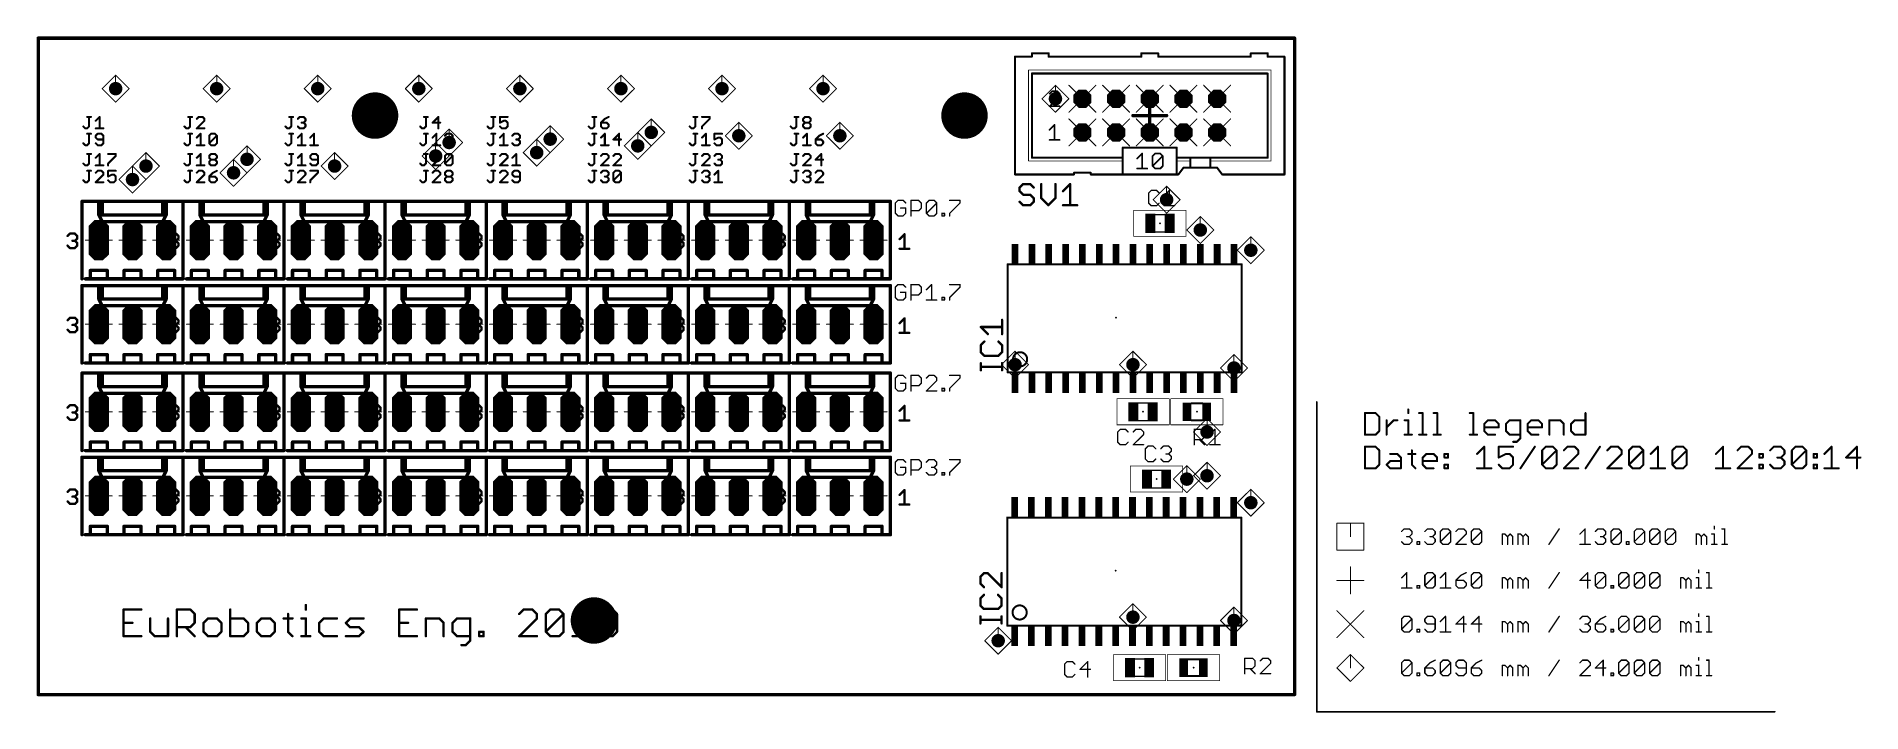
# Model space of a CAD drawing. Extents: x -84 to 54, y -45 to 6.
import ezdxf

# ---------------------------------------------------------------- set-up
doc = ezdxf.new("R2010")
doc.units = 0
for name, color, linetype in [('144', 253, 'CONTINUOUS'), ('17', 92, 'CONTINUOUS'), ('18', 92, 'CONTINUOUS'), ('20', 7, 'CONTINUOUS'), ('21', 253, 'CONTINUOUS'), ('23', 7, 'CONTINUOUS'), ('25', 253, 'CONTINUOUS'), ('39', 12, 'CONTINUOUS'), ('49', 253, 'CONTINUOUS'), ('51', 253, 'CONTINUOUS')]:
    doc.layers.add(name, color=color, linetype=linetype)

# ---------------------------------------------------------------- blocks, each defined once
blk = doc.blocks.new('RECT')
blk.add_solid([(-0.5, -0.5), (0.5, -0.5), (-0.5, 0.5), (0.5, 0.5)])
blk = doc.blocks.new('LONGP100')
at = {"const_width": 0.5}
blk.add_lwpolyline([(-0.75, -0.1036), (-0.75, 0.1036), (-0.6036, 0.25), (0.6036, 0.25), (0.75, 0.1036), (0.75, -0.1036), (0.6036, -0.25), (-0.6036, -0.25), (-0.75, -0.1036), (-0.75, 0.1036)], dxfattribs=at)
blk = doc.blocks.new('OCTAGONP')
at = {"const_width": 0.5}
blk.add_lwpolyline([(-0.25, -0.1036), (-0.25, 0.1036), (-0.1036, 0.25), (0.1036, 0.25), (0.25, 0.1036), (0.25, -0.1036), (0.1036, -0.25), (-0.1036, -0.25), (-0.25, -0.1036), (-0.25, 0.1036)], dxfattribs=at)
blk = doc.blocks.new('ROUNDV')
at = {"const_width": 0.5}
blk.add_lwpolyline([(0, -0.25, 1), (0, 0.25, 1), (0, -0.25)], format="xyb", dxfattribs=at)

msp = doc.modelspace()

# ---------------------------------------------------------------- linework, layer by layer
at = {"layer": '144'}
for points, const_width in [([(-77.978, 3.048), (-78.994, 2.032)], 0.0762), ([(-77.978, 2.032), (-77.978, 3.048)], 0.0762), ([(-76.962, 2.032), (-77.978, 3.048)], 0.0762), ([(-70.358, 3.048), (-71.374, 2.032)], 0.0762), ([(-70.358, 2.032), (-70.358, 3.048)], 0.0762), ([(-69.342, 2.032), (-70.358, 3.048)], 0.0762), ([(-62.738, 3.048), (-63.754, 2.032)], 0.0762), ([(-62.738, 2.032), (-62.738, 3.048)], 0.0762), ([(-61.722, 2.032), (-62.738, 3.048)], 0.0762), ([(-55.118, 3.048), (-56.134, 2.032)], 0.0762), ([(-55.118, 2.032), (-55.118, 3.048)], 0.0762), ([(-54.102, 2.032), (-55.118, 3.048)], 0.0762), ([(-47.498, 3.048), (-48.514, 2.032)], 0.0762), ([(-47.498, 2.032), (-47.498, 3.048)], 0.0762), ([(-46.482, 2.032), (-47.498, 3.048)], 0.0762), ([(-39.878, 3.048), (-40.894, 2.032)], 0.0762), ([(-39.878, 2.032), (-39.878, 3.048)], 0.0762), ([(-38.862, 2.032), (-39.878, 3.048)], 0.0762), ([(-32.258, 3.048), (-33.274, 2.032)], 0.0762), ([(-32.258, 2.032), (-32.258, 3.048)], 0.0762), ([(-31.242, 2.032), (-32.258, 3.048)], 0.0762), ([(-24.638, 3.048), (-25.654, 2.032)], 0.0762), ([(-24.638, 2.032), (-24.638, 3.048)], 0.0762), ([(-23.622, 2.032), (-24.638, 3.048)], 0.0762), ([(-78.994, 2.032), (-77.978, 1.016)], 0.0762), ([(-77.978, 1.016), (-76.962, 2.032)], 0.0762), ([(-71.374, 2.032), (-70.358, 1.016)], 0.0762), ([(-70.358, 1.016), (-69.342, 2.032)], 0.0762), ([(-63.754, 2.032), (-62.738, 1.016)], 0.0762), ([(-62.738, 1.016), (-61.722, 2.032)], 0.0762), ([(-56.134, 2.032), (-55.118, 1.016)], 0.0762), ([(-55.118, 1.016), (-54.102, 2.032)], 0.0762), ([(-48.514, 2.032), (-47.498, 1.016)], 0.0762), ([(-47.498, 1.016), (-46.482, 2.032)], 0.0762), ([(-40.894, 2.032), (-39.878, 1.016)], 0.0762), ([(-39.878, 1.016), (-38.862, 2.032)], 0.0762), ([(-33.274, 2.032), (-32.258, 1.016)], 0.0762), ([(-32.258, 1.016), (-31.242, 2.032)], 0.0762), ([(-25.654, 2.032), (-24.638, 1.016)], 0.0762), ([(-24.638, 1.016), (-23.622, 2.032)], 0.0762), ([(-7.112, 2.286), (-8.128, 1.27)], 0.0762), ([(-7.112, 1.27), (-7.112, 2.286)], 0.0762), ([(-6.096, 1.27), (-7.112, 2.286)], 0.0762), ([(-6.096, 0.254), (-4.064, 2.286)], 0.0762), ([(-6.096, 2.286), (-4.064, 0.254)], 0.0762), ([(-3.556, 0.254), (-1.524, 2.286)], 0.0762), ([(-3.556, 2.286), (-1.524, 0.254)], 0.0762), ([(-1.016, 0.254), (1.016, 2.286)], 0.0762), ([(-1.016, 2.286), (1.016, 0.254)], 0.0762), ([(1.524, 0.254), (3.556, 2.286)], 0.0762), ([(1.524, 2.286), (3.556, 0.254)], 0.0762), ([(4.064, 0.254), (6.096, 2.286)], 0.0762), ([(4.064, 2.286), (6.096, 0.254)], 0.0762), ([(-59.436, 1.016), (-57.404, 1.016)], 0.0762), ([(-59.436, -1.016), (-59.436, 1.016)], 0.0762), ([(-58.42, 0), (-58.42, 1.016)], 0.0762), ([(-57.404, 1.016), (-57.404, -1.016)], 0.0762), ([(-14.986, 1.016), (-12.954, 1.016)], 0.0762), ([(-14.986, -1.016), (-14.986, 1.016)], 0.0762), ([(-13.97, 0), (-13.97, 1.016)], 0.0762), ([(-12.954, 1.016), (-12.954, -1.016)], 0.0762), ([(-8.128, 1.27), (-7.112, 0.254)], 0.0762), ([(-7.112, 0.254), (-6.096, 1.27)], 0.0762), ([(-57.404, -1.016), (-59.436, -1.016)], 0.0762), ([(-52.832, -1.016), (-53.848, -2.032)], 0.0762), ([(-52.832, -2.032), (-52.832, -1.016)], 0.0762), ([(-51.816, -2.032), (-52.832, -1.016)], 0.0762), ([(-45.212, -0.762), (-46.228, -1.778)], 0.0762), ([(-45.212, -1.778), (-45.212, -0.762)], 0.0762), ([(-44.196, -1.778), (-45.212, -0.762)], 0.0762), ([(-38.608, -1.27), (-39.624, -2.286)], 0.0762), ([(-37.592, -0.254), (-38.608, -1.27)], 0.0762), ([(-38.608, -2.286), (-38.608, -1.27)], 0.0762), ([(-38.608, -1.27), (-37.592, -2.286)], 0.0762), ([(-37.592, -1.27), (-37.592, -0.254)], 0.0762), ([(-36.576, -1.27), (-37.592, -0.254)], 0.0762), ([(-37.592, -2.286), (-36.576, -1.27)], 0.0762), ([(-30.988, -0.508), (-32.004, -1.524)], 0.0762), ([(-30.988, -1.524), (-30.988, -0.508)], 0.0762), ([(-29.972, -1.524), (-30.988, -0.508)], 0.0762), ([(-23.368, -0.508), (-24.384, -1.524)], 0.0762), ([(-23.368, -1.524), (-23.368, -0.508)], 0.0762), ([(-22.352, -1.524), (-23.368, -0.508)], 0.0762), ([(-12.954, -1.016), (-14.986, -1.016)], 0.0762), ([(-6.096, -2.286), (-4.064, -0.254)], 0.0762), ([(-6.096, -0.254), (-4.064, -2.286)], 0.0762), ([(-3.556, -2.286), (-1.524, -0.254)], 0.0762), ([(-3.556, -0.254), (-1.524, -2.286)], 0.0762), ([(-1.016, -2.286), (1.016, -0.254)], 0.0762), ([(-1.016, -0.254), (1.016, -2.286)], 0.0762), ([(1.524, -2.286), (3.556, -0.254)], 0.0762), ([(1.524, -0.254), (3.556, -2.286)], 0.0762), ([(4.064, -2.286), (6.096, -0.254)], 0.0762), ([(4.064, -0.254), (6.096, -2.286)], 0.0762), ([(-68.072, -2.286), (-69.088, -3.302)], 0.0762), ([(-68.072, -3.302), (-68.072, -2.286)], 0.0762), ([(-67.056, -3.302), (-68.072, -2.286)], 0.0762), ([(-53.848, -2.032), (-54.864, -3.048)], 0.0762), ([(-53.848, -3.048), (-53.848, -2.032)], 0.0762), ([(-53.848, -2.032), (-52.832, -3.048)], 0.0762), ([(-52.832, -3.048), (-51.816, -2.032)], 0.0762), ([(-46.228, -1.778), (-47.244, -2.794)], 0.0762), ([(-46.228, -2.794), (-46.228, -1.778)], 0.0762), ([(-46.228, -1.778), (-45.212, -2.794)], 0.0762), ([(-45.212, -2.794), (-44.196, -1.778)], 0.0762), ([(-39.624, -2.286), (-38.608, -3.302)], 0.0762), ([(-38.608, -3.302), (-37.592, -2.286)], 0.0762), ([(-32.004, -1.524), (-30.988, -2.54)], 0.0762), ([(-30.988, -2.54), (-29.972, -1.524)], 0.0762), ([(-24.384, -1.524), (-23.368, -2.54)], 0.0762), ([(-23.368, -2.54), (-22.352, -1.524)], 0.0762), ([(-76.708, -3.81), (-77.724, -4.826)], 0.0762), ([(-75.692, -2.794), (-76.708, -3.81)], 0.0762), ([(-76.708, -4.826), (-76.708, -3.81)], 0.0762), ([(-76.708, -3.81), (-75.692, -4.826)], 0.0762), ([(-75.692, -3.81), (-75.692, -2.794)], 0.0762), ([(-74.676, -3.81), (-75.692, -2.794)], 0.0762), ([(-75.692, -4.826), (-74.676, -3.81)], 0.0762), ([(-69.088, -3.302), (-70.104, -4.318)], 0.0762), ([(-69.088, -4.318), (-69.088, -3.302)], 0.0762), ([(-69.088, -3.302), (-68.072, -4.318)], 0.0762), ([(-68.072, -4.318), (-67.056, -3.302)], 0.0762), ([(-61.468, -2.794), (-62.484, -3.81)], 0.0762), ([(-62.484, -3.81), (-61.468, -4.826)], 0.0762), ([(-61.468, -3.81), (-61.468, -2.794)], 0.0762), ([(-60.452, -3.81), (-61.468, -2.794)], 0.0762), ([(-61.468, -4.826), (-60.452, -3.81)], 0.0762), ([(-54.864, -3.048), (-53.848, -4.064)], 0.0762), ([(-53.848, -4.064), (-52.832, -3.048)], 0.0762), ([(-47.244, -2.794), (-46.228, -3.81)], 0.0762), ([(-46.228, -3.81), (-45.212, -2.794)], 0.0762), ([(-77.724, -4.826), (-76.708, -5.842)], 0.0762), ([(-76.708, -5.842), (-75.692, -4.826)], 0.0762), ([(-70.104, -4.318), (-69.088, -5.334)], 0.0762), ([(-69.088, -5.334), (-68.072, -4.318)], 0.0762), ([(1.27, -5.334), (0.254, -6.35)], 0.0762), ([(1.27, -6.35), (1.27, -5.334)], 0.0762), ([(2.286, -6.35), (1.27, -5.334)], 0.0762), ([(0.254, -6.35), (1.27, -7.366)], 0.0762), ([(1.27, -7.366), (2.286, -6.35)], 0.0762), ([(3.81, -7.62), (2.794, -8.636)], 0.0762), ([(3.81, -8.636), (3.81, -7.62)], 0.0762), ([(4.826, -8.636), (3.81, -7.62)], 0.0762), ([(-80.264, -9.398), (-78.232, -9.398)], 0.0762), ([(-79.248, -8.382), (-79.248, -10.414)], 0.0762), ([(-77.724, -9.398), (-75.692, -9.398)], 0.0762), ([(-76.708, -8.382), (-76.708, -10.414)], 0.0762), ([(-75.184, -9.398), (-73.152, -9.398)], 0.0762), ([(-74.168, -8.382), (-74.168, -10.414)], 0.0762), ([(-72.644, -9.398), (-70.612, -9.398)], 0.0762), ([(-71.628, -8.382), (-71.628, -10.414)], 0.0762), ([(-70.104, -9.398), (-68.072, -9.398)], 0.0762), ([(-69.088, -8.382), (-69.088, -10.414)], 0.0762), ([(-67.564, -9.398), (-65.532, -9.398)], 0.0762), ([(-66.548, -8.382), (-66.548, -10.414)], 0.0762), ([(-65.024, -9.398), (-62.992, -9.398)], 0.0762), ([(-64.008, -8.382), (-64.008, -10.414)], 0.0762), ([(-62.484, -9.398), (-60.452, -9.398)], 0.0762), ([(-61.468, -8.382), (-61.468, -10.414)], 0.0762), ([(-59.944, -9.398), (-57.912, -9.398)], 0.0762), ([(-58.928, -8.382), (-58.928, -10.414)], 0.0762), ([(-57.404, -9.398), (-55.372, -9.398)], 0.0762), ([(-56.388, -8.382), (-56.388, -10.414)], 0.0762), ([(-54.864, -9.398), (-52.832, -9.398)], 0.0762), ([(-53.848, -8.382), (-53.848, -10.414)], 0.0762), ([(-52.324, -9.398), (-50.292, -9.398)], 0.0762), ([(-51.308, -8.382), (-51.308, -10.414)], 0.0762), ([(-49.784, -9.398), (-47.752, -9.398)], 0.0762), ([(-48.768, -8.382), (-48.768, -10.414)], 0.0762), ([(-47.244, -9.398), (-45.212, -9.398)], 0.0762), ([(-46.228, -8.382), (-46.228, -10.414)], 0.0762), ([(-44.704, -9.398), (-42.672, -9.398)], 0.0762), ([(-43.688, -8.382), (-43.688, -10.414)], 0.0762), ([(-42.164, -9.398), (-40.132, -9.398)], 0.0762), ([(-41.148, -8.382), (-41.148, -10.414)], 0.0762), ([(-39.624, -9.398), (-37.592, -9.398)], 0.0762), ([(-38.608, -8.382), (-38.608, -10.414)], 0.0762), ([(-37.084, -9.398), (-35.052, -9.398)], 0.0762), ([(-36.068, -8.382), (-36.068, -10.414)], 0.0762), ([(-34.544, -9.398), (-32.512, -9.398)], 0.0762), ([(-33.528, -8.382), (-33.528, -10.414)], 0.0762), ([(-32.004, -9.398), (-29.972, -9.398)], 0.0762), ([(-30.988, -8.382), (-30.988, -10.414)], 0.0762), ([(-29.464, -9.398), (-27.432, -9.398)], 0.0762), ([(-28.448, -8.382), (-28.448, -10.414)], 0.0762), ([(-26.924, -9.398), (-24.892, -9.398)], 0.0762), ([(-25.908, -8.382), (-25.908, -10.414)], 0.0762), ([(-24.384, -9.398), (-22.352, -9.398)], 0.0762), ([(-23.368, -8.382), (-23.368, -10.414)], 0.0762), ([(-21.844, -9.398), (-19.812, -9.398)], 0.0762), ([(-20.828, -8.382), (-20.828, -10.414)], 0.0762), ([(2.794, -8.636), (3.81, -9.652)], 0.0762), ([(3.81, -9.652), (4.826, -8.636)], 0.0762), ([(7.62, -9.144), (6.604, -10.16)], 0.0762), ([(7.62, -10.16), (7.62, -9.144)], 0.0762), ([(8.636, -10.16), (7.62, -9.144)], 0.0762), ([(6.604, -10.16), (7.62, -11.176)], 0.0762), ([(7.62, -11.176), (8.636, -10.16)], 0.0762), ([(-79.248, -14.732), (-79.248, -16.764)], 0.0762), ([(-76.708, -14.732), (-76.708, -16.764)], 0.0762), ([(-74.168, -14.732), (-74.168, -16.764)], 0.0762), ([(-71.628, -14.732), (-71.628, -16.764)], 0.0762), ([(-69.088, -14.732), (-69.088, -16.764)], 0.0762), ([(-66.548, -14.732), (-66.548, -16.764)], 0.0762), ([(-64.008, -14.732), (-64.008, -16.764)], 0.0762), ([(-61.468, -14.732), (-61.468, -16.764)], 0.0762), ([(-58.928, -14.732), (-58.928, -16.764)], 0.0762), ([(-56.388, -14.732), (-56.388, -16.764)], 0.0762), ([(-53.848, -14.732), (-53.848, -16.764)], 0.0762), ([(-51.308, -14.732), (-51.308, -16.764)], 0.0762), ([(-48.768, -14.732), (-48.768, -16.764)], 0.0762), ([(-46.228, -14.732), (-46.228, -16.764)], 0.0762), ([(-43.688, -14.732), (-43.688, -16.764)], 0.0762), ([(-41.148, -14.732), (-41.148, -16.764)], 0.0762), ([(-38.608, -14.732), (-38.608, -16.764)], 0.0762), ([(-36.068, -14.732), (-36.068, -16.764)], 0.0762), ([(-33.528, -14.732), (-33.528, -16.764)], 0.0762), ([(-30.988, -14.732), (-30.988, -16.764)], 0.0762), ([(-28.448, -14.732), (-28.448, -16.764)], 0.0762), ([(-25.908, -14.732), (-25.908, -16.764)], 0.0762), ([(-23.368, -14.732), (-23.368, -16.764)], 0.0762), ([(-20.828, -14.732), (-20.828, -16.764)], 0.0762), ([(-80.264, -15.748), (-78.232, -15.748)], 0.0762), ([(-77.724, -15.748), (-75.692, -15.748)], 0.0762), ([(-75.184, -15.748), (-73.152, -15.748)], 0.0762), ([(-72.644, -15.748), (-70.612, -15.748)], 0.0762), ([(-70.104, -15.748), (-68.072, -15.748)], 0.0762), ([(-67.564, -15.748), (-65.532, -15.748)], 0.0762), ([(-65.024, -15.748), (-62.992, -15.748)], 0.0762), ([(-62.484, -15.748), (-60.452, -15.748)], 0.0762), ([(-59.944, -15.748), (-57.912, -15.748)], 0.0762), ([(-57.404, -15.748), (-55.372, -15.748)], 0.0762), ([(-54.864, -15.748), (-52.832, -15.748)], 0.0762), ([(-52.324, -15.748), (-50.292, -15.748)], 0.0762), ([(-49.784, -15.748), (-47.752, -15.748)], 0.0762), ([(-47.244, -15.748), (-45.212, -15.748)], 0.0762), ([(-44.704, -15.748), (-42.672, -15.748)], 0.0762), ([(-42.164, -15.748), (-40.132, -15.748)], 0.0762), ([(-39.624, -15.748), (-37.592, -15.748)], 0.0762), ([(-37.084, -15.748), (-35.052, -15.748)], 0.0762), ([(-34.544, -15.748), (-32.512, -15.748)], 0.0762), ([(-32.004, -15.748), (-29.972, -15.748)], 0.0762), ([(-29.464, -15.748), (-27.432, -15.748)], 0.0762), ([(-26.924, -15.748), (-24.892, -15.748)], 0.0762), ([(-24.384, -15.748), (-22.352, -15.748)], 0.0762), ([(-21.844, -15.748), (-19.812, -15.748)], 0.0762), ([(-10.16, -17.78), (-11.176, -18.796)], 0.0762), ([(-10.16, -18.796), (-10.16, -17.78)], 0.0762), ([(-9.144, -18.796), (-10.16, -17.78)], 0.0762), ([(-1.27, -17.78), (-2.286, -18.796)], 0.0762), ([(-1.27, -18.796), (-1.27, -17.78)], 0.0762), ([(-0.254, -18.796), (-1.27, -17.78)], 0.0762), ([(-11.176, -18.796), (-10.16, -19.812)], 0.0762), ([(-10.16, -19.812), (-9.144, -18.796)], 0.0762), ([(-2.286, -18.796), (-1.27, -19.812)], 0.0762), ([(-1.27, -19.812), (-0.254, -18.796)], 0.0762), ([(6.35, -18.034), (5.334, -19.05)], 0.0762), ([(5.334, -19.05), (6.35, -20.066)], 0.0762), ([(6.35, -19.05), (6.35, -18.034)], 0.0762), ([(7.366, -19.05), (6.35, -18.034)], 0.0762), ([(6.35, -20.066), (7.366, -19.05)], 0.0762), ([(-79.248, -21.336), (-79.248, -23.368)], 0.0762), ([(-76.708, -21.336), (-76.708, -23.368)], 0.0762), ([(-74.168, -21.336), (-74.168, -23.368)], 0.0762), ([(-71.628, -21.336), (-71.628, -23.368)], 0.0762), ([(-69.088, -21.336), (-69.088, -23.368)], 0.0762), ([(-66.548, -21.336), (-66.548, -23.368)], 0.0762), ([(-64.008, -21.336), (-64.008, -23.368)], 0.0762), ([(-61.468, -21.336), (-61.468, -23.368)], 0.0762), ([(-58.928, -21.336), (-58.928, -23.368)], 0.0762), ([(-56.388, -21.336), (-56.388, -23.368)], 0.0762), ([(-53.848, -21.336), (-53.848, -23.368)], 0.0762), ([(-51.308, -21.336), (-51.308, -23.368)], 0.0762), ([(-48.768, -21.336), (-48.768, -23.368)], 0.0762), ([(-46.228, -21.336), (-46.228, -23.368)], 0.0762), ([(-43.688, -21.336), (-43.688, -23.368)], 0.0762), ([(-41.148, -21.336), (-41.148, -23.368)], 0.0762), ([(-38.608, -21.336), (-38.608, -23.368)], 0.0762), ([(-36.068, -21.336), (-36.068, -23.368)], 0.0762), ([(-33.528, -21.336), (-33.528, -23.368)], 0.0762), ([(-30.988, -21.336), (-30.988, -23.368)], 0.0762), ([(-28.448, -21.336), (-28.448, -23.368)], 0.0762), ([(-25.908, -21.336), (-25.908, -23.368)], 0.0762), ([(-23.368, -21.336), (-23.368, -23.368)], 0.0762), ([(-20.828, -21.336), (-20.828, -23.368)], 0.0762), ([(12.5871, -44.9792), (12.5871, -21.6112)], 0.127), ([(-80.264, -22.352), (-78.232, -22.352)], 0.0762), ([(-77.724, -22.352), (-75.692, -22.352)], 0.0762), ([(-75.184, -22.352), (-73.152, -22.352)], 0.0762), ([(-72.644, -22.352), (-70.612, -22.352)], 0.0762), ([(-70.104, -22.352), (-68.072, -22.352)], 0.0762), ([(-67.564, -22.352), (-65.532, -22.352)], 0.0762), ([(-65.024, -22.352), (-62.992, -22.352)], 0.0762), ([(-62.484, -22.352), (-60.452, -22.352)], 0.0762), ([(-59.944, -22.352), (-57.912, -22.352)], 0.0762), ([(-57.404, -22.352), (-55.372, -22.352)], 0.0762), ([(-54.864, -22.352), (-52.832, -22.352)], 0.0762), ([(-52.324, -22.352), (-50.292, -22.352)], 0.0762), ([(-49.784, -22.352), (-47.752, -22.352)], 0.0762), ([(-47.244, -22.352), (-45.212, -22.352)], 0.0762), ([(-44.704, -22.352), (-42.672, -22.352)], 0.0762), ([(-42.164, -22.352), (-40.132, -22.352)], 0.0762), ([(-39.624, -22.352), (-37.592, -22.352)], 0.0762), ([(-37.084, -22.352), (-35.052, -22.352)], 0.0762), ([(-34.544, -22.352), (-32.512, -22.352)], 0.0762), ([(-32.004, -22.352), (-29.972, -22.352)], 0.0762), ([(-29.464, -22.352), (-27.432, -22.352)], 0.0762), ([(-26.924, -22.352), (-24.892, -22.352)], 0.0762), ([(-24.384, -22.352), (-22.352, -22.352)], 0.0762), ([(-21.844, -22.352), (-19.812, -22.352)], 0.0762), ([(4.318, -22.86), (3.302, -23.876)], 0.0762), ([(4.318, -23.876), (4.318, -22.86)], 0.0762), ([(5.334, -23.876), (4.318, -22.86)], 0.0762), ([(16.2193, -22.4481), (16.2193, -24.075)], 0.1524), ([(17.0327, -22.4481), (16.2193, -22.4481)], 0.1524), ([(17.3039, -22.7192), (17.0327, -22.4481)], 0.1524), ([(17.3039, -23.8039), (17.3039, -22.7192)], 0.1524), ([(17.8564, -24.075), (17.8564, -22.9904)], 0.1524), ([(17.8564, -23.5327), (18.3987, -22.9904)], 0.1524), ([(18.3987, -22.9904), (18.6698, -22.9904)], 0.1524), ([(19.2206, -22.9904), (19.4917, -22.9904)], 0.1524), ([(19.4917, -22.1769), (19.4917, -22.4481)], 0.1524), ([(19.4917, -22.9904), (19.4917, -24.075)], 0.1524), ([(20.312, -22.4481), (20.5831, -22.4481)], 0.1524), ([(20.5831, -22.4481), (20.5831, -24.075)], 0.1524), ([(21.4034, -22.4481), (21.6745, -22.4481)], 0.1524), ([(21.6745, -22.4481), (21.6745, -24.075)], 0.1524), ([(24.1319, -22.4481), (24.403, -22.4481)], 0.1524), ([(24.403, -22.4481), (24.403, -24.075)], 0.1524), ([(25.2233, -23.2616), (25.4944, -22.9904)], 0.1524), ([(25.2233, -23.8039), (25.2233, -23.2616)], 0.1524), ([(25.4944, -22.9904), (26.0367, -22.9904)], 0.1524), ([(26.0367, -22.9904), (26.3079, -23.2616)], 0.1524), ([(26.3079, -23.2616), (26.3079, -23.5327)], 0.1524), ([(27.1315, -22.9904), (26.8604, -23.2616)], 0.1524), ([(26.8604, -23.2616), (26.8604, -23.8039)], 0.1524), ([(27.945, -22.9904), (27.1315, -22.9904)], 0.1524), ([(27.945, -24.3461), (27.945, -22.9904)], 0.1524), ([(28.4975, -23.2616), (28.7686, -22.9904)], 0.1524), ([(28.4975, -23.8039), (28.4975, -23.2616)], 0.1524), ([(28.7686, -22.9904), (29.3109, -22.9904)], 0.1524), ([(29.3109, -22.9904), (29.5821, -23.2616)], 0.1524), ([(29.5821, -23.2616), (29.5821, -23.5327)], 0.1524), ([(30.1346, -24.075), (30.1346, -22.9904)], 0.1524), ([(30.1346, -22.9904), (30.948, -22.9904)], 0.1524), ([(30.948, -22.9904), (31.2192, -23.2616)], 0.1524), ([(31.2192, -23.2616), (31.2192, -24.075)], 0.1524), ([(31.7717, -23.2616), (32.0428, -22.9904)], 0.1524), ([(31.7717, -23.8039), (31.7717, -23.2616)], 0.1524), ([(32.0428, -22.9904), (32.8563, -22.9904)], 0.1524), ([(32.8563, -22.4481), (32.8563, -24.075)], 0.1524), ([(3.302, -23.876), (4.318, -24.892)], 0.0762), ([(4.318, -24.892), (5.334, -23.876)], 0.0762), ([(16.2193, -24.075), (17.0327, -24.075)], 0.1524), ([(17.0327, -24.075), (17.3039, -23.8039)], 0.1524), ([(19.2206, -24.075), (19.7629, -24.075)], 0.1524), ([(20.312, -24.075), (20.8543, -24.075)], 0.1524), ([(21.4034, -24.075), (21.9457, -24.075)], 0.1524), ([(24.1319, -24.075), (24.6742, -24.075)], 0.1524), ([(26.3079, -23.5327), (25.2233, -23.5327)], 0.1524), ([(25.4944, -24.075), (25.2233, -23.8039)], 0.1524), ([(26.0367, -24.075), (25.4944, -24.075)], 0.1524), ([(26.8604, -23.8039), (27.1315, -24.075)], 0.1524), ([(27.1315, -24.075), (27.945, -24.075)], 0.1524), ([(27.4027, -24.6173), (27.6738, -24.6173)], 0.1524), ([(27.6738, -24.6173), (27.945, -24.3461)], 0.1524), ([(29.5821, -23.5327), (28.4975, -23.5327)], 0.1524), ([(28.7686, -24.075), (28.4975, -23.8039)], 0.1524), ([(29.3109, -24.075), (28.7686, -24.075)], 0.1524), ([(32.0428, -24.075), (31.7717, -23.8039)], 0.1524), ([(32.8563, -24.075), (32.0428, -24.075)], 0.1524), ([(4.318, -26.162), (3.302, -27.178)], 0.0762), ([(4.318, -27.178), (4.318, -26.162)], 0.0762), ([(5.334, -27.178), (4.318, -26.162)], 0.0762), ([(16.2193, -24.9881), (16.2193, -26.615)], 0.1524), ([(17.0327, -24.9881), (16.2193, -24.9881)], 0.1524), ([(17.3039, -25.2592), (17.0327, -24.9881)], 0.1524), ([(17.3039, -26.3439), (17.3039, -25.2592)], 0.1524), ([(17.8564, -26.3439), (18.1275, -26.0727)], 0.1524), ([(18.1275, -25.5304), (18.6698, -25.5304)], 0.1524), ([(18.1275, -26.0727), (18.941, -26.0727)], 0.1524), ([(18.6698, -25.5304), (18.941, -25.8016)], 0.1524), ([(18.941, -25.8016), (18.941, -26.615)], 0.1524), ([(19.4935, -25.5304), (20.0358, -25.5304)], 0.1524), ([(19.7646, -25.2592), (19.7646, -26.3439)], 0.1524), ([(20.5849, -25.8016), (20.856, -25.5304)], 0.1524), ([(20.5849, -26.3439), (20.5849, -25.8016)], 0.1524), ([(21.6695, -26.0727), (20.5849, -26.0727)], 0.1524), ([(20.856, -25.5304), (21.3983, -25.5304)], 0.1524), ([(21.3983, -25.5304), (21.6695, -25.8016)], 0.1524), ([(21.6695, -25.8016), (21.6695, -26.0727)], 0.1524), ([(22.222, -25.5304), (22.4931, -25.5304)], 0.1524), ([(22.222, -25.8016), (22.222, -25.5304)], 0.1524), ([(22.4931, -25.8016), (22.222, -25.8016)], 0.1524), ([(22.4931, -25.5304), (22.4931, -25.8016)], 0.1524), ([(24.6776, -25.5304), (25.2199, -24.9881)], 0.1524), ([(25.2199, -24.9881), (25.2199, -26.615)], 0.1524), ([(27.3993, -24.9881), (26.3147, -24.9881)], 0.1524), ([(26.3147, -24.9881), (26.3147, -25.8016)], 0.1524), ([(26.3147, -25.8016), (26.857, -25.5304)], 0.1524), ([(26.857, -25.5304), (27.1281, -25.5304)], 0.1524), ([(27.1281, -25.5304), (27.3993, -25.8016)], 0.1524), ([(27.3993, -25.8016), (27.3993, -26.3439)], 0.1524), ([(27.9518, -26.615), (29.0364, -24.9881)], 0.1524), ([(29.5889, -25.2592), (29.86, -24.9881)], 0.1524), ([(29.5889, -26.3439), (29.5889, -25.2592)], 0.1524), ([(29.5889, -26.3439), (30.6735, -25.2592)], 0.1524), ([(29.86, -24.9881), (30.4023, -24.9881)], 0.1524), ([(30.4023, -24.9881), (30.6735, -25.2592)], 0.1524), ([(30.6735, -25.2592), (30.6735, -26.3439)], 0.1524), ([(31.4971, -24.9881), (31.226, -25.2592)], 0.1524), ([(31.226, -26.615), (32.3106, -25.5304)], 0.1524), ([(32.0394, -24.9881), (31.4971, -24.9881)], 0.1524), ([(32.3106, -25.2592), (32.0394, -24.9881)], 0.1524), ([(32.3106, -25.5304), (32.3106, -25.2592)], 0.1524), ([(32.8631, -26.615), (33.9477, -24.9881)], 0.1524), ([(34.7713, -24.9881), (34.5002, -25.2592)], 0.1524), ([(34.5002, -26.615), (35.5848, -25.5304)], 0.1524), ([(35.3136, -24.9881), (34.7713, -24.9881)], 0.1524), ([(35.5848, -25.2592), (35.3136, -24.9881)], 0.1524), ([(35.5848, -25.5304), (35.5848, -25.2592)], 0.1524), ([(36.1373, -25.2592), (36.4084, -24.9881)], 0.1524), ([(36.1373, -26.3439), (36.1373, -25.2592)], 0.1524), ([(36.1373, -26.3439), (37.2219, -25.2592)], 0.1524), ([(36.4084, -24.9881), (36.9507, -24.9881)], 0.1524), ([(36.9507, -24.9881), (37.2219, -25.2592)], 0.1524), ([(37.2219, -25.2592), (37.2219, -26.3439)], 0.1524), ([(37.7744, -25.5304), (38.3167, -24.9881)], 0.1524), ([(38.3167, -24.9881), (38.3167, -26.615)], 0.1524), ([(39.4115, -25.2592), (39.6826, -24.9881)], 0.1524), ([(39.4115, -26.3439), (39.4115, -25.2592)], 0.1524), ([(39.4115, -26.3439), (40.4961, -25.2592)], 0.1524), ([(39.6826, -24.9881), (40.2249, -24.9881)], 0.1524), ([(40.2249, -24.9881), (40.4961, -25.2592)], 0.1524), ([(40.4961, -25.2592), (40.4961, -26.3439)], 0.1524), ([(42.6857, -25.5304), (43.228, -24.9881)], 0.1524), ([(43.228, -24.9881), (43.228, -26.615)], 0.1524), ([(44.5939, -24.9881), (44.3228, -25.2592)], 0.1524), ([(44.3228, -26.615), (45.4074, -25.5304)], 0.1524), ([(45.1362, -24.9881), (44.5939, -24.9881)], 0.1524), ([(45.4074, -25.2592), (45.1362, -24.9881)], 0.1524), ([(45.4074, -25.5304), (45.4074, -25.2592)], 0.1524), ([(45.9599, -25.5304), (46.231, -25.5304)], 0.1524), ([(45.9599, -25.8016), (45.9599, -25.5304)], 0.1524), ([(46.231, -25.8016), (45.9599, -25.8016)], 0.1524), ([(46.231, -25.5304), (46.231, -25.8016)], 0.1524), ([(46.7784, -25.2592), (47.0495, -24.9881)], 0.1524), ([(47.0495, -24.9881), (47.5918, -24.9881)], 0.1524), ([(47.5918, -25.8016), (47.3207, -25.8016)], 0.1524), ([(47.5918, -24.9881), (47.863, -25.2592)], 0.1524), ([(47.863, -25.5304), (47.5918, -25.8016)], 0.1524), ([(47.5918, -25.8016), (47.863, -26.0727)], 0.1524), ([(47.863, -25.2592), (47.863, -25.5304)], 0.1524), ([(47.863, -26.0727), (47.863, -26.3439)], 0.1524), ([(48.4155, -25.2592), (48.6866, -24.9881)], 0.1524), ([(48.4155, -26.3439), (48.4155, -25.2592)], 0.1524), ([(48.4155, -26.3439), (49.5001, -25.2592)], 0.1524), ([(48.6866, -24.9881), (49.2289, -24.9881)], 0.1524), ([(49.2289, -24.9881), (49.5001, -25.2592)], 0.1524), ([(49.5001, -25.2592), (49.5001, -26.3439)], 0.1524), ([(50.0526, -25.5304), (50.3237, -25.5304)], 0.1524), ([(50.0526, -25.8016), (50.0526, -25.5304)], 0.1524), ([(50.3237, -25.8016), (50.0526, -25.8016)], 0.1524), ([(50.3237, -25.5304), (50.3237, -25.8016)], 0.1524), ([(50.8711, -25.5304), (51.4134, -24.9881)], 0.1524), ([(51.4134, -24.9881), (51.4134, -26.615)], 0.1524), ([(53.3216, -24.9881), (52.5082, -25.8016)], 0.1524), ([(52.5082, -25.8016), (53.5928, -25.8016)], 0.1524), ([(53.3216, -26.615), (53.3216, -24.9881)], 0.1524), ([(2.794, -26.416), (1.778, -27.432)], 0.0762), ([(1.778, -27.432), (2.794, -28.448)], 0.0762), ([(2.794, -27.432), (2.794, -26.416)], 0.0762), ([(3.81, -27.432), (2.794, -26.416)], 0.0762), ([(2.794, -28.448), (3.81, -27.432)], 0.0762), ([(3.302, -27.178), (4.318, -28.194)], 0.0762), ([(4.318, -28.194), (5.334, -27.178)], 0.0762), ([(16.2193, -26.615), (17.0327, -26.615)], 0.1524), ([(17.0327, -26.615), (17.3039, -26.3439)], 0.1524), ([(18.1275, -26.615), (17.8564, -26.3439)], 0.1524), ([(18.941, -26.615), (18.1275, -26.615)], 0.1524), ([(19.7646, -26.3439), (20.0358, -26.615)], 0.1524), ([(20.856, -26.615), (20.5849, -26.3439)], 0.1524), ([(21.3983, -26.615), (20.856, -26.615)], 0.1524), ([(22.222, -26.3439), (22.4931, -26.3439)], 0.1524), ([(22.222, -26.615), (22.222, -26.3439)], 0.1524), ([(22.4931, -26.615), (22.222, -26.615)], 0.1524), ([(22.4931, -26.3439), (22.4931, -26.615)], 0.1524), ([(24.6776, -26.615), (25.7622, -26.615)], 0.1524), ([(26.5858, -26.615), (26.3147, -26.3439)], 0.1524), ([(27.1281, -26.615), (26.5858, -26.615)], 0.1524), ([(27.3993, -26.3439), (27.1281, -26.615)], 0.1524), ([(29.86, -26.615), (29.5889, -26.3439)], 0.1524), ([(30.4023, -26.615), (29.86, -26.615)], 0.1524), ([(30.6735, -26.3439), (30.4023, -26.615)], 0.1524), ([(32.3106, -26.615), (31.226, -26.615)], 0.1524), ([(35.5848, -26.615), (34.5002, -26.615)], 0.1524), ([(36.4084, -26.615), (36.1373, -26.3439)], 0.1524), ([(36.9507, -26.615), (36.4084, -26.615)], 0.1524), ([(37.2219, -26.3439), (36.9507, -26.615)], 0.1524), ([(37.7744, -26.615), (38.859, -26.615)], 0.1524), ([(39.6826, -26.615), (39.4115, -26.3439)], 0.1524), ([(40.2249, -26.615), (39.6826, -26.615)], 0.1524), ([(40.4961, -26.3439), (40.2249, -26.615)], 0.1524), ([(42.6857, -26.615), (43.7703, -26.615)], 0.1524), ([(45.4074, -26.615), (44.3228, -26.615)], 0.1524), ([(45.9599, -26.3439), (46.231, -26.3439)], 0.1524), ([(45.9599, -26.615), (45.9599, -26.3439)], 0.1524), ([(46.231, -26.615), (45.9599, -26.615)], 0.1524), ([(46.231, -26.3439), (46.231, -26.615)], 0.1524), ([(47.0495, -26.615), (46.7784, -26.3439)], 0.1524), ([(47.5918, -26.615), (47.0495, -26.615)], 0.1524), ([(47.863, -26.3439), (47.5918, -26.615)], 0.1524), ([(48.6866, -26.615), (48.4155, -26.3439)], 0.1524), ([(49.2289, -26.615), (48.6866, -26.615)], 0.1524), ([(49.5001, -26.3439), (49.2289, -26.615)], 0.1524), ([(50.0526, -26.3439), (50.3237, -26.3439)], 0.1524), ([(50.0526, -26.615), (50.0526, -26.3439)], 0.1524), ([(50.3237, -26.615), (50.0526, -26.615)], 0.1524), ([(50.3237, -26.3439), (50.3237, -26.615)], 0.1524), ([(50.8711, -26.615), (51.9557, -26.615)], 0.1524), ([(-80.264, -28.702), (-78.232, -28.702)], 0.0762), ([(-79.248, -27.686), (-79.248, -29.718)], 0.0762), ([(-77.724, -28.702), (-75.692, -28.702)], 0.0762), ([(-76.708, -27.686), (-76.708, -29.718)], 0.0762), ([(-75.184, -28.702), (-73.152, -28.702)], 0.0762), ([(-74.168, -27.686), (-74.168, -29.718)], 0.0762), ([(-72.644, -28.702), (-70.612, -28.702)], 0.0762), ([(-71.628, -27.686), (-71.628, -29.718)], 0.0762), ([(-70.104, -28.702), (-68.072, -28.702)], 0.0762), ([(-69.088, -27.686), (-69.088, -29.718)], 0.0762), ([(-67.564, -28.702), (-65.532, -28.702)], 0.0762), ([(-66.548, -27.686), (-66.548, -29.718)], 0.0762), ([(-65.024, -28.702), (-62.992, -28.702)], 0.0762), ([(-64.008, -27.686), (-64.008, -29.718)], 0.0762), ([(-62.484, -28.702), (-60.452, -28.702)], 0.0762), ([(-61.468, -27.686), (-61.468, -29.718)], 0.0762), ([(-59.944, -28.702), (-57.912, -28.702)], 0.0762), ([(-58.928, -27.686), (-58.928, -29.718)], 0.0762), ([(-57.404, -28.702), (-55.372, -28.702)], 0.0762), ([(-56.388, -27.686), (-56.388, -29.718)], 0.0762), ([(-54.864, -28.702), (-52.832, -28.702)], 0.0762), ([(-53.848, -27.686), (-53.848, -29.718)], 0.0762), ([(-52.324, -28.702), (-50.292, -28.702)], 0.0762), ([(-51.308, -27.686), (-51.308, -29.718)], 0.0762), ([(-49.784, -28.702), (-47.752, -28.702)], 0.0762), ([(-48.768, -27.686), (-48.768, -29.718)], 0.0762), ([(-47.244, -28.702), (-45.212, -28.702)], 0.0762), ([(-46.228, -27.686), (-46.228, -29.718)], 0.0762), ([(-44.704, -28.702), (-42.672, -28.702)], 0.0762), ([(-43.688, -27.686), (-43.688, -29.718)], 0.0762), ([(-42.164, -28.702), (-40.132, -28.702)], 0.0762), ([(-41.148, -27.686), (-41.148, -29.718)], 0.0762), ([(-39.624, -28.702), (-37.592, -28.702)], 0.0762), ([(-38.608, -27.686), (-38.608, -29.718)], 0.0762), ([(-37.084, -28.702), (-35.052, -28.702)], 0.0762), ([(-36.068, -27.686), (-36.068, -29.718)], 0.0762), ([(-34.544, -28.702), (-32.512, -28.702)], 0.0762), ([(-33.528, -27.686), (-33.528, -29.718)], 0.0762), ([(-32.004, -28.702), (-29.972, -28.702)], 0.0762), ([(-30.988, -27.686), (-30.988, -29.718)], 0.0762), ([(-29.464, -28.702), (-27.432, -28.702)], 0.0762), ([(-28.448, -27.686), (-28.448, -29.718)], 0.0762), ([(-26.924, -28.702), (-24.892, -28.702)], 0.0762), ([(-25.908, -27.686), (-25.908, -29.718)], 0.0762), ([(-24.384, -28.702), (-22.352, -28.702)], 0.0762), ([(-23.368, -27.686), (-23.368, -29.718)], 0.0762), ([(-21.844, -28.702), (-19.812, -28.702)], 0.0762), ([(-20.828, -27.686), (-20.828, -29.718)], 0.0762), ([(7.62, -28.194), (6.604, -29.21)], 0.0762), ([(7.62, -29.21), (7.62, -28.194)], 0.0762), ([(8.636, -29.21), (7.62, -28.194)], 0.0762), ([(6.604, -29.21), (7.62, -30.226)], 0.0762), ([(7.62, -30.226), (8.636, -29.21)], 0.0762), ([(14.1122, -30.7543), (16.1442, -30.7543)], 0.0762), ([(14.1122, -32.7863), (14.1122, -30.7543)], 0.0762), ([(15.1282, -31.7703), (15.1282, -30.7543)], 0.0762), ([(16.1442, -30.7543), (16.1442, -32.7863)], 0.0762), ([(18.9879, -31.381), (19.1827, -31.1861)], 0.1016), ([(19.1827, -31.1861), (19.5725, -31.1861)], 0.1016), ([(19.5725, -31.1861), (19.7674, -31.381)], 0.1016), ([(19.7674, -31.5759), (19.5725, -31.7708)], 0.1016), ([(19.7674, -31.381), (19.7674, -31.5759)], 0.1016), ([(20.7418, -31.381), (20.9366, -31.1861)], 0.1016), ([(20.9366, -31.1861), (21.3264, -31.1861)], 0.1016), ([(21.3264, -31.1861), (21.5213, -31.381)], 0.1016), ([(21.5213, -31.5759), (21.3264, -31.7708)], 0.1016), ([(21.5213, -31.381), (21.5213, -31.5759)], 0.1016), ([(21.9111, -31.381), (22.1059, -31.1861)], 0.1016), ([(21.9111, -32.1606), (21.9111, -31.381)], 0.1016), ([(21.9111, -32.1606), (22.6906, -31.381)], 0.1016), ([(22.1059, -31.1861), (22.4957, -31.1861)], 0.1016), ([(22.4957, -31.1861), (22.6906, -31.381)], 0.1016), ([(22.6906, -31.381), (22.6906, -32.1606)], 0.1016), ([(23.2752, -31.1861), (23.0804, -31.381)], 0.1016), ([(23.0804, -32.3554), (23.8599, -31.5759)], 0.1016), ([(23.665, -31.1861), (23.2752, -31.1861)], 0.1016), ([(23.8599, -31.381), (23.665, -31.1861)], 0.1016), ([(23.8599, -31.5759), (23.8599, -31.381)], 0.1016), ([(24.2497, -31.381), (24.4445, -31.1861)], 0.1016), ([(24.2497, -32.1606), (24.2497, -31.381)], 0.1016), ([(24.2497, -32.1606), (25.0292, -31.381)], 0.1016), ([(24.4445, -31.1861), (24.8343, -31.1861)], 0.1016), ([(24.8343, -31.1861), (25.0292, -31.381)], 0.1016), ([(25.0292, -31.381), (25.0292, -32.1606)], 0.1016), ([(26.5883, -32.3554), (26.5883, -31.5759)], 0.1016), ([(26.5883, -31.5759), (26.7831, -31.5759)], 0.1016), ([(26.7831, -31.5759), (26.978, -31.7708)], 0.1016), ([(26.978, -31.7708), (27.1729, -31.5759)], 0.1016), ([(27.1729, -31.5759), (27.3678, -31.7708)], 0.1016), ([(27.7576, -32.3554), (27.7576, -31.5759)], 0.1016), ([(27.7576, -31.5759), (27.9524, -31.5759)], 0.1016), ([(27.9524, -31.5759), (28.1473, -31.7708)], 0.1016), ([(28.1473, -31.7708), (28.3422, -31.5759)], 0.1016), ([(28.3422, -31.5759), (28.5371, -31.7708)], 0.1016), ([(30.0962, -32.3554), (30.8757, -31.1861)], 0.1016), ([(32.4348, -31.5759), (32.8245, -31.1861)], 0.1016), ([(32.8245, -31.1861), (32.8245, -32.3554)], 0.1016), ([(33.6041, -31.381), (33.7989, -31.1861)], 0.1016), ([(33.7989, -31.1861), (34.1887, -31.1861)], 0.1016), ([(34.1887, -31.1861), (34.3836, -31.381)], 0.1016), ([(34.3836, -31.5759), (34.1887, -31.7708)], 0.1016), ([(34.3836, -31.381), (34.3836, -31.5759)], 0.1016), ([(34.7734, -31.381), (34.9682, -31.1861)], 0.1016), ([(34.7734, -32.1606), (34.7734, -31.381)], 0.1016), ([(34.7734, -32.1606), (35.5529, -31.381)], 0.1016), ([(34.9682, -31.1861), (35.358, -31.1861)], 0.1016), ([(35.358, -31.1861), (35.5529, -31.381)], 0.1016), ([(35.5529, -31.381), (35.5529, -32.1606)], 0.1016), ([(36.5273, -31.381), (36.7221, -31.1861)], 0.1016), ([(36.5273, -32.1606), (36.5273, -31.381)], 0.1016), ([(36.5273, -32.1606), (37.3068, -31.381)], 0.1016), ([(36.7221, -31.1861), (37.1119, -31.1861)], 0.1016), ([(37.1119, -31.1861), (37.3068, -31.381)], 0.1016), ([(37.3068, -31.381), (37.3068, -32.1606)], 0.1016), ([(37.6966, -31.381), (37.8914, -31.1861)], 0.1016), ([(37.6966, -32.1606), (37.6966, -31.381)], 0.1016), ([(37.6966, -32.1606), (38.4761, -31.381)], 0.1016), ([(37.8914, -31.1861), (38.2812, -31.1861)], 0.1016), ([(38.2812, -31.1861), (38.4761, -31.381)], 0.1016), ([(38.4761, -31.381), (38.4761, -32.1606)], 0.1016), ([(38.8659, -31.381), (39.0607, -31.1861)], 0.1016), ([(38.8659, -32.1606), (38.8659, -31.381)], 0.1016), ([(38.8659, -32.1606), (39.6454, -31.381)], 0.1016), ([(39.0607, -31.1861), (39.4505, -31.1861)], 0.1016), ([(39.4505, -31.1861), (39.6454, -31.381)], 0.1016), ([(39.6454, -31.381), (39.6454, -32.1606)], 0.1016), ([(41.2045, -32.3554), (41.2045, -31.5759)], 0.1016), ([(41.2045, -31.5759), (41.3993, -31.5759)], 0.1016), ([(41.3993, -31.5759), (41.5942, -31.7708)], 0.1016), ([(41.5942, -31.7708), (41.7891, -31.5759)], 0.1016), ([(41.7891, -31.5759), (41.984, -31.7708)], 0.1016), ([(42.3738, -31.5759), (42.5686, -31.5759)], 0.1016), ([(42.5686, -30.9912), (42.5686, -31.1861)], 0.1016), ([(42.5686, -31.5759), (42.5686, -32.3554)], 0.1016), ([(43.1533, -31.1861), (43.3481, -31.1861)], 0.1016), ([(43.3481, -31.1861), (43.3481, -32.3554)], 0.1016), ([(16.1442, -32.7863), (14.1122, -32.7863)], 0.0762), ([(19.1827, -32.3554), (18.9879, -32.1606)], 0.1016), ([(19.5725, -32.3554), (19.1827, -32.3554)], 0.1016), ([(19.5725, -31.7708), (19.3776, -31.7708)], 0.1016), ([(19.5725, -31.7708), (19.7674, -31.9657)], 0.1016), ([(19.7674, -32.1606), (19.5725, -32.3554)], 0.1016), ([(19.7674, -31.9657), (19.7674, -32.1606)], 0.1016), ([(20.1572, -32.3554), (20.1572, -32.1606)], 0.1016), ([(20.1572, -32.1606), (20.352, -32.1606)], 0.1016), ([(20.352, -32.3554), (20.1572, -32.3554)], 0.1016), ([(20.352, -32.1606), (20.352, -32.3554)], 0.1016), ([(20.9366, -32.3554), (20.7418, -32.1606)], 0.1016), ([(21.3264, -32.3554), (20.9366, -32.3554)], 0.1016), ([(21.3264, -31.7708), (21.1315, -31.7708)], 0.1016), ([(21.3264, -31.7708), (21.5213, -31.9657)], 0.1016), ([(21.5213, -32.1606), (21.3264, -32.3554)], 0.1016), ([(21.5213, -31.9657), (21.5213, -32.1606)], 0.1016), ([(22.1059, -32.3554), (21.9111, -32.1606)], 0.1016), ([(22.4957, -32.3554), (22.1059, -32.3554)], 0.1016), ([(22.6906, -32.1606), (22.4957, -32.3554)], 0.1016), ([(23.8599, -32.3554), (23.0804, -32.3554)], 0.1016), ([(24.4445, -32.3554), (24.2497, -32.1606)], 0.1016), ([(24.8343, -32.3554), (24.4445, -32.3554)], 0.1016), ([(25.0292, -32.1606), (24.8343, -32.3554)], 0.1016), ([(26.978, -31.7708), (26.978, -32.3554)], 0.1016), ([(27.3678, -31.7708), (27.3678, -32.3554)], 0.1016), ([(28.1473, -31.7708), (28.1473, -32.3554)], 0.1016), ([(28.5371, -31.7708), (28.5371, -32.3554)], 0.1016), ([(32.4348, -32.3554), (33.2143, -32.3554)], 0.1016), ([(33.7989, -32.3554), (33.6041, -32.1606)], 0.1016), ([(34.1887, -32.3554), (33.7989, -32.3554)], 0.1016), ([(34.1887, -31.7708), (33.9938, -31.7708)], 0.1016), ([(34.1887, -31.7708), (34.3836, -31.9657)], 0.1016), ([(34.3836, -32.1606), (34.1887, -32.3554)], 0.1016), ([(34.3836, -31.9657), (34.3836, -32.1606)], 0.1016), ([(34.9682, -32.3554), (34.7734, -32.1606)], 0.1016), ([(35.358, -32.3554), (34.9682, -32.3554)], 0.1016), ([(35.5529, -32.1606), (35.358, -32.3554)], 0.1016), ([(35.9427, -32.3554), (35.9427, -32.1606)], 0.1016), ([(35.9427, -32.1606), (36.1375, -32.1606)], 0.1016), ([(36.1375, -32.3554), (35.9427, -32.3554)], 0.1016), ([(36.1375, -32.1606), (36.1375, -32.3554)], 0.1016), ([(36.7221, -32.3554), (36.5273, -32.1606)], 0.1016), ([(37.1119, -32.3554), (36.7221, -32.3554)], 0.1016), ([(37.3068, -32.1606), (37.1119, -32.3554)], 0.1016), ([(37.8914, -32.3554), (37.6966, -32.1606)], 0.1016), ([(38.2812, -32.3554), (37.8914, -32.3554)], 0.1016), ([(38.4761, -32.1606), (38.2812, -32.3554)], 0.1016), ([(39.0607, -32.3554), (38.8659, -32.1606)], 0.1016), ([(39.4505, -32.3554), (39.0607, -32.3554)], 0.1016), ([(39.6454, -32.1606), (39.4505, -32.3554)], 0.1016), ([(41.5942, -31.7708), (41.5942, -32.3554)], 0.1016), ([(41.984, -31.7708), (41.984, -32.3554)], 0.1016), ([(42.3738, -32.3554), (42.7635, -32.3554)], 0.1016), ([(43.1533, -32.3554), (43.543, -32.3554)], 0.1016), ([(15.1282, -34.0563), (15.1282, -36.0883)], 0.0762), ([(41.3993, -34.2932), (41.3993, -34.4881)], 0.1016), ([(14.1122, -35.0723), (16.1442, -35.0723)], 0.0762), ([(18.9879, -34.8779), (19.3776, -34.4881)], 0.1016), ([(18.9879, -35.6574), (19.7674, -35.6574)], 0.1016), ([(19.3776, -34.4881), (19.3776, -35.6574)], 0.1016), ([(20.1572, -35.6574), (20.1572, -35.4626)], 0.1016), ([(20.1572, -35.4626), (20.352, -35.4626)], 0.1016), ([(20.352, -35.6574), (20.1572, -35.6574)], 0.1016), ([(20.352, -35.4626), (20.352, -35.6574)], 0.1016), ([(20.7418, -34.683), (20.9366, -34.4881)], 0.1016), ([(20.7418, -35.4626), (20.7418, -34.683)], 0.1016), ([(20.7418, -35.4626), (21.5213, -34.683)], 0.1016), ([(20.9366, -35.6574), (20.7418, -35.4626)], 0.1016), ([(20.9366, -34.4881), (21.3264, -34.4881)], 0.1016), ([(21.3264, -35.6574), (20.9366, -35.6574)], 0.1016), ([(21.3264, -34.4881), (21.5213, -34.683)], 0.1016), ([(21.5213, -35.4626), (21.3264, -35.6574)], 0.1016), ([(21.5213, -34.683), (21.5213, -35.4626)], 0.1016), ([(21.9111, -34.8779), (22.3008, -34.4881)], 0.1016), ([(21.9111, -35.6574), (22.6906, -35.6574)], 0.1016), ([(22.3008, -34.4881), (22.3008, -35.6574)], 0.1016), ([(23.4701, -34.683), (23.0804, -35.0728)], 0.1016), ([(23.0804, -35.0728), (23.0804, -35.4626)], 0.1016), ([(23.665, -35.0728), (23.0804, -35.0728)], 0.1016), ([(23.0804, -35.4626), (23.2752, -35.6574)], 0.1016), ([(23.2752, -35.6574), (23.665, -35.6574)], 0.1016), ([(23.8599, -34.4881), (23.4701, -34.683)], 0.1016), ([(23.8599, -35.2677), (23.665, -35.0728)], 0.1016), ([(23.665, -35.6574), (23.8599, -35.4626)], 0.1016), ([(23.8599, -35.4626), (23.8599, -35.2677)], 0.1016), ([(24.2497, -34.683), (24.4445, -34.4881)], 0.1016), ([(24.2497, -35.4626), (24.2497, -34.683)], 0.1016), ([(24.2497, -35.4626), (25.0292, -34.683)], 0.1016), ([(24.4445, -35.6574), (24.2497, -35.4626)], 0.1016), ([(24.4445, -34.4881), (24.8343, -34.4881)], 0.1016), ([(24.8343, -35.6574), (24.4445, -35.6574)], 0.1016), ([(24.8343, -34.4881), (25.0292, -34.683)], 0.1016), ([(25.0292, -35.4626), (24.8343, -35.6574)], 0.1016), ([(25.0292, -34.683), (25.0292, -35.4626)], 0.1016), ([(26.5883, -35.6574), (26.5883, -34.8779)], 0.1016), ([(26.5883, -34.8779), (26.7831, -34.8779)], 0.1016), ([(26.7831, -34.8779), (26.978, -35.0728)], 0.1016), ([(26.978, -35.0728), (27.1729, -34.8779)], 0.1016), ([(26.978, -35.0728), (26.978, -35.6574)], 0.1016), ([(27.1729, -34.8779), (27.3678, -35.0728)], 0.1016), ([(27.3678, -35.0728), (27.3678, -35.6574)], 0.1016), ([(27.7576, -35.6574), (27.7576, -34.8779)], 0.1016), ([(27.7576, -34.8779), (27.9524, -34.8779)], 0.1016), ([(27.9524, -34.8779), (28.1473, -35.0728)], 0.1016), ([(28.1473, -35.0728), (28.3422, -34.8779)], 0.1016), ([(28.1473, -35.0728), (28.1473, -35.6574)], 0.1016), ([(28.3422, -34.8779), (28.5371, -35.0728)], 0.1016), ([(28.5371, -35.0728), (28.5371, -35.6574)], 0.1016), ([(30.0962, -35.6574), (30.8757, -34.4881)], 0.1016), ([(33.0194, -34.4881), (32.4348, -35.0728)], 0.1016), ([(32.4348, -35.0728), (33.2143, -35.0728)], 0.1016), ([(33.0194, -35.6574), (33.0194, -34.4881)], 0.1016), ([(33.6041, -34.683), (33.7989, -34.4881)], 0.1016), ([(33.6041, -35.4626), (33.6041, -34.683)], 0.1016), ([(33.6041, -35.4626), (34.3836, -34.683)], 0.1016), ([(33.7989, -35.6574), (33.6041, -35.4626)], 0.1016), ([(33.7989, -34.4881), (34.1887, -34.4881)], 0.1016), ([(34.1887, -35.6574), (33.7989, -35.6574)], 0.1016), ([(34.1887, -34.4881), (34.3836, -34.683)], 0.1016), ([(34.3836, -35.4626), (34.1887, -35.6574)], 0.1016), ([(34.3836, -34.683), (34.3836, -35.4626)], 0.1016), ([(34.7734, -35.6574), (34.7734, -35.4626)], 0.1016), ([(34.7734, -35.4626), (34.9682, -35.4626)], 0.1016), ([(34.9682, -35.6574), (34.7734, -35.6574)], 0.1016), ([(34.9682, -35.4626), (34.9682, -35.6574)], 0.1016), ([(35.358, -34.683), (35.5528, -34.4881)], 0.1016), ([(35.358, -35.4626), (35.358, -34.683)], 0.1016), ([(35.358, -35.4626), (36.1375, -34.683)], 0.1016), ([(35.5528, -35.6574), (35.358, -35.4626)], 0.1016), ([(35.5528, -34.4881), (35.9426, -34.4881)], 0.1016), ([(35.9426, -35.6574), (35.5528, -35.6574)], 0.1016), ([(35.9426, -34.4881), (36.1375, -34.683)], 0.1016), ([(36.1375, -35.4626), (35.9426, -35.6574)], 0.1016), ([(36.1375, -34.683), (36.1375, -35.4626)], 0.1016), ([(36.5273, -34.683), (36.7221, -34.4881)], 0.1016), ([(36.5273, -35.4626), (36.5273, -34.683)], 0.1016), ([(36.5273, -35.4626), (37.3068, -34.683)], 0.1016), ([(36.7221, -35.6574), (36.5273, -35.4626)], 0.1016), ([(36.7221, -34.4881), (37.1119, -34.4881)], 0.1016), ([(37.1119, -35.6574), (36.7221, -35.6574)], 0.1016), ([(37.1119, -34.4881), (37.3068, -34.683)], 0.1016), ([(37.3068, -35.4626), (37.1119, -35.6574)], 0.1016), ([(37.3068, -34.683), (37.3068, -35.4626)], 0.1016), ([(37.6966, -34.683), (37.8914, -34.4881)], 0.1016), ([(37.6966, -35.4626), (37.6966, -34.683)], 0.1016), ([(37.6966, -35.4626), (38.4761, -34.683)], 0.1016), ([(37.8914, -35.6574), (37.6966, -35.4626)], 0.1016), ([(37.8914, -34.4881), (38.2812, -34.4881)], 0.1016), ([(38.2812, -35.6574), (37.8914, -35.6574)], 0.1016), ([(38.2812, -34.4881), (38.4761, -34.683)], 0.1016), ([(38.4761, -35.4626), (38.2812, -35.6574)], 0.1016), ([(38.4761, -34.683), (38.4761, -35.4626)], 0.1016), ([(40.0352, -35.6574), (40.0352, -34.8779)], 0.1016), ([(40.0352, -34.8779), (40.23, -34.8779)], 0.1016), ([(40.23, -34.8779), (40.4249, -35.0728)], 0.1016), ([(40.4249, -35.0728), (40.6198, -34.8779)], 0.1016), ([(40.4249, -35.0728), (40.4249, -35.6574)], 0.1016), ([(40.6198, -34.8779), (40.8147, -35.0728)], 0.1016), ([(40.8147, -35.0728), (40.8147, -35.6574)], 0.1016), ([(41.2045, -34.8779), (41.3993, -34.8779)], 0.1016), ([(41.2045, -35.6574), (41.5942, -35.6574)], 0.1016), ([(41.3993, -34.8779), (41.3993, -35.6574)], 0.1016), ([(41.984, -34.4881), (42.1788, -34.4881)], 0.1016), ([(41.984, -35.6574), (42.3737, -35.6574)], 0.1016), ([(42.1788, -34.4881), (42.1788, -35.6574)], 0.1016), ([(-42.926, -37.084), (-40.894, -37.084)], 0.0762), ([(-42.926, -39.116), (-42.926, -37.084)], 0.0762), ([(-41.91, -38.1), (-41.91, -37.084)], 0.0762), ([(-40.894, -37.084), (-40.894, -39.116)], 0.0762), ([(-1.27, -36.83), (-2.286, -37.846)], 0.0762), ([(-1.27, -37.846), (-1.27, -36.83)], 0.0762), ([(-0.254, -37.846), (-1.27, -36.83)], 0.0762), ([(6.35, -37.084), (5.334, -38.1)], 0.0762), ([(6.35, -38.1), (6.35, -37.084)], 0.0762), ([(7.366, -38.1), (6.35, -37.084)], 0.0762), ([(-2.286, -37.846), (-1.27, -38.862)], 0.0762), ([(-1.27, -38.862), (-0.254, -37.846)], 0.0762), ([(5.334, -38.1), (6.35, -39.116)], 0.0762), ([(6.35, -39.116), (7.366, -38.1)], 0.0762), ([(14.1122, -39.3903), (16.1442, -37.3583)], 0.0762), ([(14.1122, -37.3583), (16.1442, -39.3903)], 0.0762), ([(18.9879, -37.985), (19.1827, -37.7901)], 0.1016), ([(18.9879, -38.7646), (18.9879, -37.985)], 0.1016), ([(18.9879, -38.7646), (19.7674, -37.985)], 0.1016), ([(19.1827, -37.7901), (19.5725, -37.7901)], 0.1016), ([(19.5725, -37.7901), (19.7674, -37.985)], 0.1016), ([(19.7674, -37.985), (19.7674, -38.7646)], 0.1016), ([(20.9366, -37.7901), (20.7418, -37.985)], 0.1016), ([(20.7418, -37.985), (20.7418, -38.1799)], 0.1016), ([(20.7418, -38.1799), (20.9366, -38.3748)], 0.1016), ([(21.3264, -37.7901), (20.9366, -37.7901)], 0.1016), ([(20.9366, -38.3748), (21.5213, -38.3748)], 0.1016), ([(21.5213, -37.985), (21.3264, -37.7901)], 0.1016), ([(21.5213, -38.7646), (21.5213, -37.985)], 0.1016), ([(21.9111, -38.1799), (22.3008, -37.7901)], 0.1016), ([(22.3008, -37.7901), (22.3008, -38.9594)], 0.1016), ([(23.665, -37.7901), (23.0804, -38.3748)], 0.1016), ([(23.0804, -38.3748), (23.8599, -38.3748)], 0.1016), ([(23.665, -38.9594), (23.665, -37.7901)], 0.1016), ([(24.8343, -37.7901), (24.2497, -38.3748)], 0.1016), ([(24.2497, -38.3748), (25.0292, -38.3748)], 0.1016), ([(24.8343, -38.9594), (24.8343, -37.7901)], 0.1016), ([(26.5883, -38.9594), (26.5883, -38.1799)], 0.1016), ([(26.5883, -38.1799), (26.7831, -38.1799)], 0.1016), ([(26.7831, -38.1799), (26.978, -38.3748)], 0.1016), ([(26.978, -38.3748), (27.1729, -38.1799)], 0.1016), ([(26.978, -38.3748), (26.978, -38.9594)], 0.1016), ([(27.1729, -38.1799), (27.3678, -38.3748)], 0.1016), ([(27.3678, -38.3748), (27.3678, -38.9594)], 0.1016), ([(27.7576, -38.9594), (27.7576, -38.1799)], 0.1016), ([(27.7576, -38.1799), (27.9524, -38.1799)], 0.1016), ([(27.9524, -38.1799), (28.1473, -38.3748)], 0.1016), ([(28.1473, -38.3748), (28.3422, -38.1799)], 0.1016), ([(28.1473, -38.3748), (28.1473, -38.9594)], 0.1016), ([(28.3422, -38.1799), (28.5371, -38.3748)], 0.1016), ([(28.5371, -38.3748), (28.5371, -38.9594)], 0.1016), ([(30.0962, -38.9594), (30.8757, -37.7901)], 0.1016), ([(32.4348, -37.985), (32.6296, -37.7901)], 0.1016), ([(32.6296, -37.7901), (33.0194, -37.7901)], 0.1016), ([(33.0194, -38.3748), (32.8245, -38.3748)], 0.1016), ([(33.0194, -37.7901), (33.2143, -37.985)], 0.1016), ([(33.2143, -38.1799), (33.0194, -38.3748)], 0.1016), ([(33.0194, -38.3748), (33.2143, -38.5697)], 0.1016), ([(33.2143, -37.985), (33.2143, -38.1799)], 0.1016), ([(33.2143, -38.5697), (33.2143, -38.7646)], 0.1016), ([(33.9938, -37.985), (33.6041, -38.3748)], 0.1016), ([(33.6041, -38.3748), (33.6041, -38.7646)], 0.1016), ([(34.1887, -38.3748), (33.6041, -38.3748)], 0.1016), ([(34.3836, -37.7901), (33.9938, -37.985)], 0.1016), ([(34.3836, -38.5697), (34.1887, -38.3748)], 0.1016), ([(34.3836, -38.7646), (34.3836, -38.5697)], 0.1016), ([(35.358, -37.985), (35.5528, -37.7901)], 0.1016), ([(35.358, -38.7646), (35.358, -37.985)], 0.1016), ([(35.358, -38.7646), (36.1375, -37.985)], 0.1016), ([(35.5528, -37.7901), (35.9426, -37.7901)], 0.1016), ([(35.9426, -37.7901), (36.1375, -37.985)], 0.1016), ([(36.1375, -37.985), (36.1375, -38.7646)], 0.1016), ([(36.5273, -37.985), (36.7221, -37.7901)], 0.1016), ([(36.5273, -38.7646), (36.5273, -37.985)], 0.1016), ([(36.5273, -38.7646), (37.3068, -37.985)], 0.1016), ([(36.7221, -37.7901), (37.1119, -37.7901)], 0.1016), ([(37.1119, -37.7901), (37.3068, -37.985)], 0.1016), ([(37.3068, -37.985), (37.3068, -38.7646)], 0.1016), ([(37.6966, -37.985), (37.8914, -37.7901)], 0.1016), ([(37.6966, -38.7646), (37.6966, -37.985)], 0.1016), ([(37.6966, -38.7646), (38.4761, -37.985)], 0.1016), ([(37.8914, -37.7901), (38.2812, -37.7901)], 0.1016), ([(38.2812, -37.7901), (38.4761, -37.985)], 0.1016), ([(38.4761, -37.985), (38.4761, -38.7646)], 0.1016), ([(40.0352, -38.9594), (40.0352, -38.1799)], 0.1016), ([(40.0352, -38.1799), (40.23, -38.1799)], 0.1016), ([(40.23, -38.1799), (40.4249, -38.3748)], 0.1016), ([(40.4249, -38.3748), (40.6198, -38.1799)], 0.1016), ([(40.4249, -38.3748), (40.4249, -38.9594)], 0.1016), ([(40.6198, -38.1799), (40.8147, -38.3748)], 0.1016), ([(40.8147, -38.3748), (40.8147, -38.9594)], 0.1016), ([(41.2045, -38.1799), (41.3993, -38.1799)], 0.1016), ([(41.3993, -37.5952), (41.3993, -37.7901)], 0.1016), ([(41.3993, -38.1799), (41.3993, -38.9594)], 0.1016), ([(41.984, -37.7901), (42.1788, -37.7901)], 0.1016), ([(42.1788, -37.7901), (42.1788, -38.9594)], 0.1016), ([(-40.894, -39.116), (-42.926, -39.116)], 0.0762), ([(-11.43, -38.608), (-12.446, -39.624)], 0.0762), ([(-12.446, -39.624), (-11.43, -40.64)], 0.0762), ([(-11.43, -39.624), (-11.43, -38.608)], 0.0762), ([(-10.414, -39.624), (-11.43, -38.608)], 0.0762), ([(-11.43, -40.64), (-10.414, -39.624)], 0.0762), ([(19.1827, -38.9594), (18.9879, -38.7646)], 0.1016), ([(19.5725, -38.9594), (19.1827, -38.9594)], 0.1016), ([(19.7674, -38.7646), (19.5725, -38.9594)], 0.1016), ([(20.1572, -38.9594), (20.1572, -38.7646)], 0.1016), ([(20.1572, -38.7646), (20.352, -38.7646)], 0.1016), ([(20.352, -38.9594), (20.1572, -38.9594)], 0.1016), ([(20.352, -38.7646), (20.352, -38.9594)], 0.1016), ([(20.7418, -38.7646), (20.9366, -38.9594)], 0.1016), ([(20.9366, -38.9594), (21.3264, -38.9594)], 0.1016), ([(21.3264, -38.9594), (21.5213, -38.7646)], 0.1016), ([(21.9111, -38.9594), (22.6906, -38.9594)], 0.1016), ([(32.6296, -38.9594), (32.4348, -38.7646)], 0.1016), ([(33.0194, -38.9594), (32.6296, -38.9594)], 0.1016), ([(33.2143, -38.7646), (33.0194, -38.9594)], 0.1016), ([(33.6041, -38.7646), (33.7989, -38.9594)], 0.1016), ([(33.7989, -38.9594), (34.1887, -38.9594)], 0.1016), ([(34.1887, -38.9594), (34.3836, -38.7646)], 0.1016), ([(34.7734, -38.9594), (34.7734, -38.7646)], 0.1016), ([(34.7734, -38.7646), (34.9682, -38.7646)], 0.1016), ([(34.9682, -38.9594), (34.7734, -38.9594)], 0.1016), ([(34.9682, -38.7646), (34.9682, -38.9594)], 0.1016), ([(35.5528, -38.9594), (35.358, -38.7646)], 0.1016), ([(35.9426, -38.9594), (35.5528, -38.9594)], 0.1016), ([(36.1375, -38.7646), (35.9426, -38.9594)], 0.1016), ([(36.7221, -38.9594), (36.5273, -38.7646)], 0.1016), ([(37.1119, -38.9594), (36.7221, -38.9594)], 0.1016), ([(37.3068, -38.7646), (37.1119, -38.9594)], 0.1016), ([(37.8914, -38.9594), (37.6966, -38.7646)], 0.1016), ([(38.2812, -38.9594), (37.8914, -38.9594)], 0.1016), ([(38.4761, -38.7646), (38.2812, -38.9594)], 0.1016), ([(41.2045, -38.9594), (41.5942, -38.9594)], 0.1016), ([(41.984, -38.9594), (42.3737, -38.9594)], 0.1016), ([(15.1282, -40.6603), (14.1122, -41.6763)], 0.0762), ([(15.1282, -41.6763), (15.1282, -40.6603)], 0.0762), ([(16.1442, -41.6763), (15.1282, -40.6603)], 0.0762), ([(18.9879, -41.287), (19.1827, -41.0921)], 0.1016), ([(18.9879, -42.0666), (18.9879, -41.287)], 0.1016), ([(18.9879, -42.0666), (19.7674, -41.287)], 0.1016), ([(19.1827, -41.0921), (19.5725, -41.0921)], 0.1016), ([(19.5725, -41.0921), (19.7674, -41.287)], 0.1016), ([(19.7674, -41.287), (19.7674, -42.0666)], 0.1016), ([(21.1315, -41.287), (20.7418, -41.6768)], 0.1016), ([(21.5213, -41.0921), (21.1315, -41.287)], 0.1016), ([(21.9111, -41.287), (22.1059, -41.0921)], 0.1016), ([(21.9111, -42.0666), (21.9111, -41.287)], 0.1016), ([(21.9111, -42.0666), (22.6906, -41.287)], 0.1016), ([(22.1059, -41.0921), (22.4957, -41.0921)], 0.1016), ([(22.4957, -41.0921), (22.6906, -41.287)], 0.1016), ([(22.6906, -41.287), (22.6906, -42.0666)], 0.1016), ([(23.2752, -41.0921), (23.0804, -41.287)], 0.1016), ([(23.0804, -41.287), (23.0804, -41.4819)], 0.1016), ([(23.665, -41.0921), (23.2752, -41.0921)], 0.1016), ([(23.8599, -41.287), (23.665, -41.0921)], 0.1016), ([(23.8599, -42.0666), (23.8599, -41.287)], 0.1016), ([(24.6394, -41.287), (24.2497, -41.6768)], 0.1016), ([(25.0292, -41.0921), (24.6394, -41.287)], 0.1016), ([(30.0962, -42.2614), (30.8757, -41.0921)], 0.1016), ([(32.6296, -41.0921), (32.4348, -41.287)], 0.1016), ([(33.0194, -41.0921), (32.6296, -41.0921)], 0.1016), ([(33.2143, -41.287), (33.0194, -41.0921)], 0.1016), ([(33.2143, -41.4819), (33.2143, -41.287)], 0.1016), ([(34.1887, -41.0921), (33.6041, -41.6768)], 0.1016), ([(34.1887, -42.2614), (34.1887, -41.0921)], 0.1016), ([(35.358, -41.287), (35.5528, -41.0921)], 0.1016), ([(35.358, -42.0666), (35.358, -41.287)], 0.1016), ([(35.358, -42.0666), (36.1375, -41.287)], 0.1016), ([(35.5528, -41.0921), (35.9426, -41.0921)], 0.1016), ([(35.9426, -41.0921), (36.1375, -41.287)], 0.1016), ([(36.1375, -41.287), (36.1375, -42.0666)], 0.1016), ([(36.5273, -41.287), (36.7221, -41.0921)], 0.1016), ([(36.5273, -42.0666), (36.5273, -41.287)], 0.1016), ([(36.5273, -42.0666), (37.3068, -41.287)], 0.1016), ([(36.7221, -41.0921), (37.1119, -41.0921)], 0.1016), ([(37.1119, -41.0921), (37.3068, -41.287)], 0.1016), ([(37.3068, -41.287), (37.3068, -42.0666)], 0.1016), ([(37.6966, -41.287), (37.8914, -41.0921)], 0.1016), ([(37.6966, -42.0666), (37.6966, -41.287)], 0.1016), ([(37.6966, -42.0666), (38.4761, -41.287)], 0.1016), ([(37.8914, -41.0921), (38.2812, -41.0921)], 0.1016), ([(38.2812, -41.0921), (38.4761, -41.287)], 0.1016), ([(38.4761, -41.287), (38.4761, -42.0666)], 0.1016), ([(41.3993, -40.8972), (41.3993, -41.0921)], 0.1016), ([(41.984, -41.0921), (42.1788, -41.0921)], 0.1016), ([(42.1788, -41.0921), (42.1788, -42.2614)], 0.1016), ([(14.1122, -41.6763), (15.1282, -42.6923)], 0.0762), ([(15.1282, -42.6923), (16.1442, -41.6763)], 0.0762), ([(19.1827, -42.2614), (18.9879, -42.0666)], 0.1016), ([(19.5725, -42.2614), (19.1827, -42.2614)], 0.1016), ([(19.7674, -42.0666), (19.5725, -42.2614)], 0.1016), ([(20.1572, -42.2614), (20.1572, -42.0666)], 0.1016), ([(20.1572, -42.0666), (20.352, -42.0666)], 0.1016), ([(20.352, -42.2614), (20.1572, -42.2614)], 0.1016), ([(20.352, -42.0666), (20.352, -42.2614)], 0.1016), ([(20.7418, -41.6768), (20.7418, -42.0666)], 0.1016), ([(21.3264, -41.6768), (20.7418, -41.6768)], 0.1016), ([(20.7418, -42.0666), (20.9366, -42.2614)], 0.1016), ([(20.9366, -42.2614), (21.3264, -42.2614)], 0.1016), ([(21.5213, -41.8717), (21.3264, -41.6768)], 0.1016), ([(21.3264, -42.2614), (21.5213, -42.0666)], 0.1016), ([(21.5213, -42.0666), (21.5213, -41.8717)], 0.1016), ([(22.1059, -42.2614), (21.9111, -42.0666)], 0.1016), ([(22.4957, -42.2614), (22.1059, -42.2614)], 0.1016), ([(22.6906, -42.0666), (22.4957, -42.2614)], 0.1016), ([(23.0804, -41.4819), (23.2752, -41.6768)], 0.1016), ([(23.0804, -42.0666), (23.2752, -42.2614)], 0.1016), ([(23.2752, -41.6768), (23.8599, -41.6768)], 0.1016), ([(23.2752, -42.2614), (23.665, -42.2614)], 0.1016), ([(23.665, -42.2614), (23.8599, -42.0666)], 0.1016), ([(24.2497, -41.6768), (24.2497, -42.0666)], 0.1016), ([(24.8343, -41.6768), (24.2497, -41.6768)], 0.1016), ([(24.2497, -42.0666), (24.4445, -42.2614)], 0.1016), ([(24.4445, -42.2614), (24.8343, -42.2614)], 0.1016), ([(25.0292, -41.8717), (24.8343, -41.6768)], 0.1016), ([(24.8343, -42.2614), (25.0292, -42.0666)], 0.1016), ([(25.0292, -42.0666), (25.0292, -41.8717)], 0.1016), ([(26.5883, -42.2614), (26.5883, -41.4819)], 0.1016), ([(26.5883, -41.4819), (26.7831, -41.4819)], 0.1016), ([(26.7831, -41.4819), (26.978, -41.6768)], 0.1016), ([(26.978, -41.6768), (27.1729, -41.4819)], 0.1016), ([(26.978, -41.6768), (26.978, -42.2614)], 0.1016), ([(27.1729, -41.4819), (27.3678, -41.6768)], 0.1016), ([(27.3678, -41.6768), (27.3678, -42.2614)], 0.1016), ([(27.7576, -42.2614), (27.7576, -41.4819)], 0.1016), ([(27.7576, -41.4819), (27.9524, -41.4819)], 0.1016), ([(27.9524, -41.4819), (28.1473, -41.6768)], 0.1016), ([(28.1473, -41.6768), (28.3422, -41.4819)], 0.1016), ([(28.1473, -41.6768), (28.1473, -42.2614)], 0.1016), ([(28.3422, -41.4819), (28.5371, -41.6768)], 0.1016), ([(28.5371, -41.6768), (28.5371, -42.2614)], 0.1016), ([(32.4348, -42.2614), (33.2143, -41.4819)], 0.1016), ([(33.2143, -42.2614), (32.4348, -42.2614)], 0.1016), ([(33.6041, -41.6768), (34.3836, -41.6768)], 0.1016), ([(34.7734, -42.2614), (34.7734, -42.0666)], 0.1016), ([(34.7734, -42.0666), (34.9682, -42.0666)], 0.1016), ([(34.9682, -42.2614), (34.7734, -42.2614)], 0.1016), ([(34.9682, -42.0666), (34.9682, -42.2614)], 0.1016), ([(35.5528, -42.2614), (35.358, -42.0666)], 0.1016), ([(35.9426, -42.2614), (35.5528, -42.2614)], 0.1016), ([(36.1375, -42.0666), (35.9426, -42.2614)], 0.1016), ([(36.7221, -42.2614), (36.5273, -42.0666)], 0.1016), ([(37.1119, -42.2614), (36.7221, -42.2614)], 0.1016), ([(37.3068, -42.0666), (37.1119, -42.2614)], 0.1016), ([(37.8914, -42.2614), (37.6966, -42.0666)], 0.1016), ([(38.2812, -42.2614), (37.8914, -42.2614)], 0.1016), ([(38.4761, -42.0666), (38.2812, -42.2614)], 0.1016), ([(40.0352, -42.2614), (40.0352, -41.4819)], 0.1016), ([(40.0352, -41.4819), (40.23, -41.4819)], 0.1016), ([(40.23, -41.4819), (40.4249, -41.6768)], 0.1016), ([(40.4249, -41.6768), (40.6198, -41.4819)], 0.1016), ([(40.4249, -41.6768), (40.4249, -42.2614)], 0.1016), ([(40.6198, -41.4819), (40.8147, -41.6768)], 0.1016), ([(40.8147, -41.6768), (40.8147, -42.2614)], 0.1016), ([(41.2045, -41.4819), (41.3993, -41.4819)], 0.1016), ([(41.2045, -42.2614), (41.5942, -42.2614)], 0.1016), ([(41.3993, -41.4819), (41.3993, -42.2614)], 0.1016), ([(41.984, -42.2614), (42.3737, -42.2614)], 0.1016), ([(12.5871, -44.9792), (47.1311, -44.9792)], 0.127)]:
    msp.add_lwpolyline(points, dxfattribs=dict(at, const_width=const_width))
for points, const_width in [([(-77.959, 3.048, 1), (-77.9971, 3.048)], 0.0381), ([(-77.9645, 3.0615, 1), (-77.9915, 3.0345)], 0.0381), ([(-77.9645, 3.0345, 1), (-77.9915, 3.0615)], 0.0381), ([(-70.3445, 3.0615, 1), (-70.3715, 3.0345)], 0.0381), ([(-70.339, 3.048, 1), (-70.377, 3.048)], 0.0381), ([(-70.3445, 3.0345, 1), (-70.3715, 3.0615)], 0.0381), ([(-62.7245, 3.0615, 1), (-62.7515, 3.0345)], 0.0381), ([(-62.7189, 3.048, 1), (-62.757, 3.048)], 0.0381), ([(-62.7245, 3.0345, 1), (-62.7515, 3.0615)], 0.0381), ([(-55.099, 3.048, 1), (-55.1371, 3.048)], 0.0381), ([(-55.1045, 3.0615, 1), (-55.1315, 3.0345)], 0.0381), ([(-55.1045, 3.0345, 1), (-55.1315, 3.0615)], 0.0381), ([(-47.479, 3.048, 1), (-47.5171, 3.048)], 0.0381), ([(-47.4845, 3.0615, 1), (-47.5115, 3.0345)], 0.0381), ([(-47.4845, 3.0345, 1), (-47.5115, 3.0615)], 0.0381), ([(-39.859, 3.048, 1), (-39.8971, 3.048)], 0.0381), ([(-39.8645, 3.0615, 1), (-39.8915, 3.0345)], 0.0381), ([(-39.8645, 3.0345, 1), (-39.8915, 3.0615)], 0.0381), ([(-32.239, 3.048, 1), (-32.2771, 3.048)], 0.0381), ([(-32.2445, 3.0615, 1), (-32.2715, 3.0345)], 0.0381), ([(-32.2445, 3.0345, 1), (-32.2715, 3.0615)], 0.0381), ([(-24.619, 3.048, 1), (-24.6571, 3.048)], 0.0381), ([(-24.6245, 3.0615, 1), (-24.6515, 3.0345)], 0.0381), ([(-24.6245, 3.0345, 1), (-24.6515, 3.0615)], 0.0381), ([(-78.9805, 2.0455, 1), (-79.0075, 2.0185)], 0.0381), ([(-79.0075, 2.0455, 1), (-78.9805, 2.0185)], 0.0381), ([(-77.9971, 2.032, 1), (-77.959, 2.032)], 0.0381), ([(-76.9485, 2.0185, 1), (-76.9755, 2.0455)], 0.0381), ([(-76.9755, 2.0185, 1), (-76.9485, 2.0455)], 0.0381), ([(-71.3605, 2.0455, 1), (-71.3875, 2.0185)], 0.0381), ([(-71.3875, 2.0455, 1), (-71.3605, 2.0185)], 0.0381), ([(-70.377, 2.032, 1), (-70.339, 2.032)], 0.0381), ([(-69.3285, 2.0185, 1), (-69.3555, 2.0455)], 0.0381), ([(-69.3555, 2.0185, 1), (-69.3285, 2.0455)], 0.0381), ([(-63.7405, 2.0455, 1), (-63.7675, 2.0185)], 0.0381), ([(-63.7675, 2.0455, 1), (-63.7405, 2.0185)], 0.0381), ([(-62.757, 2.032, 1), (-62.7189, 2.032)], 0.0381), ([(-61.7085, 2.0185, 1), (-61.7355, 2.0455)], 0.0381), ([(-61.7355, 2.0185, 1), (-61.7085, 2.0455)], 0.0381), ([(-56.1205, 2.0455, 1), (-56.1475, 2.0185)], 0.0381), ([(-56.1475, 2.0455, 1), (-56.1205, 2.0185)], 0.0381), ([(-55.1371, 2.032, 1), (-55.099, 2.032)], 0.0381), ([(-54.0885, 2.0185, 1), (-54.1155, 2.0455)], 0.0381), ([(-54.1155, 2.0185, 1), (-54.0885, 2.0455)], 0.0381), ([(-48.5005, 2.0455, 1), (-48.5275, 2.0185)], 0.0381), ([(-48.5275, 2.0455, 1), (-48.5005, 2.0185)], 0.0381), ([(-47.5171, 2.032, 1), (-47.479, 2.032)], 0.0381), ([(-46.4685, 2.0185, 1), (-46.4955, 2.0455)], 0.0381), ([(-46.4955, 2.0185, 1), (-46.4685, 2.0455)], 0.0381), ([(-40.8805, 2.0455, 1), (-40.9075, 2.0185)], 0.0381), ([(-40.9075, 2.0455, 1), (-40.8805, 2.0185)], 0.0381), ([(-39.8971, 2.032, 1), (-39.859, 2.032)], 0.0381), ([(-38.8485, 2.0185, 1), (-38.8755, 2.0455)], 0.0381), ([(-38.8755, 2.0185, 1), (-38.8485, 2.0455)], 0.0381), ([(-33.2605, 2.0455, 1), (-33.2875, 2.0185)], 0.0381), ([(-33.2875, 2.0455, 1), (-33.2605, 2.0185)], 0.0381), ([(-32.2771, 2.032, 1), (-32.239, 2.032)], 0.0381), ([(-31.2285, 2.0185, 1), (-31.2555, 2.0455)], 0.0381), ([(-31.2555, 2.0185, 1), (-31.2285, 2.0455)], 0.0381), ([(-25.6405, 2.0455, 1), (-25.6675, 2.0185)], 0.0381), ([(-25.6675, 2.0455, 1), (-25.6405, 2.0185)], 0.0381), ([(-24.6571, 2.032, 1), (-24.619, 2.032)], 0.0381), ([(-23.6085, 2.0185, 1), (-23.6355, 2.0455)], 0.0381), ([(-23.6355, 2.0185, 1), (-23.6085, 2.0455)], 0.0381), ([(-7.093, 2.286, 1), (-7.1311, 2.286)], 0.0381), ([(-7.0985, 2.2995, 1), (-7.1255, 2.2725)], 0.0381), ([(-7.0985, 2.2725, 1), (-7.1255, 2.2995)], 0.0381), ([(-6.0825, 2.2995, 1), (-6.1095, 2.2725)], 0.0381), ([(-4.0505, 2.2725, 1), (-4.0775, 2.2995)], 0.0381), ([(-3.5425, 2.2995, 1), (-3.5695, 2.2725)], 0.0381), ([(-1.5105, 2.2725, 1), (-1.5375, 2.2995)], 0.0381), ([(-1.0025, 2.2995, 1), (-1.0295, 2.2725)], 0.0381), ([(1.0295, 2.2725, 1), (1.0025, 2.2995)], 0.0381), ([(1.5375, 2.2995, 1), (1.5105, 2.2725)], 0.0381), ([(3.5695, 2.2725, 1), (3.5425, 2.2995)], 0.0381), ([(4.0775, 2.2995, 1), (4.0505, 2.2725)], 0.0381), ([(6.1095, 2.2725, 1), (6.0825, 2.2995)], 0.0381), ([(-77.9915, 1.0295, 1), (-77.9645, 1.0025)], 0.0381), ([(-77.9915, 1.0025, 1), (-77.9645, 1.0295)], 0.0381), ([(-70.3715, 1.0295, 1), (-70.3445, 1.0025)], 0.0381), ([(-70.3715, 1.0025, 1), (-70.3445, 1.0295)], 0.0381), ([(-62.7515, 1.0295, 1), (-62.7245, 1.0025)], 0.0381), ([(-62.7515, 1.0025, 1), (-62.7245, 1.0295)], 0.0381), ([(-59.436, 1.0351, 1), (-59.436, 0.997)], 0.0381), ([(-59.4169, 1.016, 1), (-59.455, 1.016)], 0.0381), ([(-58.401, 1.016, 1), (-58.4391, 1.016)], 0.0381), ([(-58.4391, 0, 1), (-58.401, 0)], 0.0381), ([(-57.385, 1.016, 1), (-57.4231, 1.016)], 0.0381), ([(-57.404, 0.997, 1), (-57.404, 1.0351)], 0.0381), ([(-55.1315, 1.0295, 1), (-55.1045, 1.0025)], 0.0381), ([(-55.1315, 1.0025, 1), (-55.1045, 1.0295)], 0.0381), ([(-47.5115, 1.0295, 1), (-47.4845, 1.0025)], 0.0381), ([(-47.5115, 1.0025, 1), (-47.4845, 1.0295)], 0.0381), ([(-39.8915, 1.0295, 1), (-39.8645, 1.0025)], 0.0381), ([(-39.8915, 1.0025, 1), (-39.8645, 1.0295)], 0.0381), ([(-32.2715, 1.0295, 1), (-32.2445, 1.0025)], 0.0381), ([(-32.2715, 1.0025, 1), (-32.2445, 1.0295)], 0.0381), ([(-24.6515, 1.0295, 1), (-24.6245, 1.0025)], 0.0381), ([(-24.6515, 1.0025, 1), (-24.6245, 1.0295)], 0.0381), ([(-14.967, 1.016, 1), (-15.0051, 1.016)], 0.0381), ([(-14.986, 1.0351, 1), (-14.986, 0.997)], 0.0381), ([(-13.951, 1.016, 1), (-13.9891, 1.016)], 0.0381), ([(-13.9891, 0, 1), (-13.951, 0)], 0.0381), ([(-12.935, 1.016, 1), (-12.9731, 1.016)], 0.0381), ([(-12.954, 0.997, 1), (-12.954, 1.0351)], 0.0381), ([(-8.1145, 1.2835, 1), (-8.1415, 1.2565)], 0.0381), ([(-8.1415, 1.2835, 1), (-8.1145, 1.2565)], 0.0381), ([(-7.1311, 1.27, 1), (-7.093, 1.27)], 0.0381), ([(-7.1255, 0.2675, 1), (-7.0985, 0.2405)], 0.0381), ([(-7.1255, 0.2405, 1), (-7.0985, 0.2675)], 0.0381), ([(-6.1095, 0.2675, 1), (-6.0825, 0.2405)], 0.0381), ([(-6.0825, 1.2565, 1), (-6.1095, 1.2835)], 0.0381), ([(-6.1095, 1.2565, 1), (-6.0825, 1.2835)], 0.0381), ([(-4.0775, 0.2405, 1), (-4.0505, 0.2675)], 0.0381), ([(-3.5695, 0.2675, 1), (-3.5425, 0.2405)], 0.0381), ([(-1.5375, 0.2405, 1), (-1.5105, 0.2675)], 0.0381), ([(-1.0295, 0.2675, 1), (-1.0025, 0.2405)], 0.0381), ([(1.0025, 0.2405, 1), (1.0295, 0.2675)], 0.0381), ([(1.5105, 0.2675, 1), (1.5375, 0.2405)], 0.0381), ([(3.5425, 0.2405, 1), (3.5695, 0.2675)], 0.0381), ([(4.0505, 0.2675, 1), (4.0775, 0.2405)], 0.0381), ([(6.0825, 0.2405, 1), (6.1095, 0.2675)], 0.0381), ([(-59.436, -0.997, 1), (-59.436, -1.0351)], 0.0381), ([(-59.455, -1.016, 1), (-59.4169, -1.016)], 0.0381), ([(-57.4231, -1.016, 1), (-57.385, -1.016)], 0.0381), ([(-57.404, -1.0351, 1), (-57.404, -0.997)], 0.0381), ([(-52.813, -1.016, 1), (-52.8511, -1.016)], 0.0381), ([(-52.8185, -1.0025, 1), (-52.8455, -1.0295)], 0.0381), ([(-52.8185, -1.0295, 1), (-52.8455, -1.0025)], 0.0381), ([(-45.193, -0.762, 1), (-45.2311, -0.762)], 0.0381), ([(-45.1985, -0.7485, 1), (-45.2255, -0.7755)], 0.0381), ([(-45.1985, -0.7755, 1), (-45.2255, -0.7485)], 0.0381), ([(-38.589, -1.27, 1), (-38.6271, -1.27)], 0.0381), ([(-38.5945, -1.2565, 1), (-38.6215, -1.2835)], 0.0381), ([(-38.6215, -1.2565, 1), (-38.5945, -1.2835)], 0.0381), ([(-38.5945, -1.2835, 1), (-38.6215, -1.2565)], 0.0381), ([(-37.5785, -0.2405, 1), (-37.6055, -0.2675)], 0.0381), ([(-37.5729, -0.254, 1), (-37.611, -0.254)], 0.0381), ([(-37.611, -1.27, 1), (-37.5729, -1.27)], 0.0381), ([(-37.5785, -0.2675, 1), (-37.6055, -0.2405)], 0.0381), ([(-36.5625, -1.2835, 1), (-36.5895, -1.2565)], 0.0381), ([(-36.5895, -1.2835, 1), (-36.5625, -1.2565)], 0.0381), ([(-30.969, -0.508, 1), (-31.0071, -0.508)], 0.0381), ([(-30.9745, -0.4945, 1), (-31.0015, -0.5215)], 0.0381), ([(-30.9745, -0.5215, 1), (-31.0015, -0.4945)], 0.0381), ([(-23.349, -0.508, 1), (-23.3871, -0.508)], 0.0381), ([(-23.3545, -0.4945, 1), (-23.3815, -0.5215)], 0.0381), ([(-23.3545, -0.5215, 1), (-23.3815, -0.4945)], 0.0381), ([(-15.0051, -1.016, 1), (-14.967, -1.016)], 0.0381), ([(-14.986, -0.997, 1), (-14.986, -1.0351)], 0.0381), ([(-12.9731, -1.016, 1), (-12.935, -1.016)], 0.0381), ([(-12.954, -1.0351, 1), (-12.954, -0.997)], 0.0381), ([(-6.0825, -0.2405, 1), (-6.1095, -0.2675)], 0.0381), ([(-4.0505, -0.2675, 1), (-4.0775, -0.2405)], 0.0381), ([(-3.5425, -0.2405, 1), (-3.5695, -0.2675)], 0.0381), ([(-1.5105, -0.2675, 1), (-1.5375, -0.2405)], 0.0381), ([(-1.0025, -0.2405, 1), (-1.0295, -0.2675)], 0.0381), ([(1.0295, -0.2675, 1), (1.0025, -0.2405)], 0.0381), ([(1.5375, -0.2405, 1), (1.5105, -0.2675)], 0.0381), ([(3.5695, -0.2675, 1), (3.5425, -0.2405)], 0.0381), ([(4.0775, -0.2405, 1), (4.0505, -0.2675)], 0.0381), ([(6.1095, -0.2675, 1), (6.0825, -0.2405)], 0.0381), ([(-68.0585, -2.2725, 1), (-68.0855, -2.2995)], 0.0381), ([(-68.053, -2.286, 1), (-68.091, -2.286)], 0.0381), ([(-68.0585, -2.2995, 1), (-68.0855, -2.2725)], 0.0381), ([(-53.829, -2.032, 1), (-53.8671, -2.032)], 0.0381), ([(-53.8345, -2.0185, 1), (-53.8615, -2.0455)], 0.0381), ([(-53.8615, -2.0185, 1), (-53.8345, -2.0455)], 0.0381), ([(-53.8345, -2.0455, 1), (-53.8615, -2.0185)], 0.0381), ([(-52.8511, -2.032, 1), (-52.813, -2.032)], 0.0381), ([(-51.8025, -2.0455, 1), (-51.8295, -2.0185)], 0.0381), ([(-51.8295, -2.0455, 1), (-51.8025, -2.0185)], 0.0381), ([(-46.209, -1.778, 1), (-46.2471, -1.778)], 0.0381), ([(-46.2145, -1.7645, 1), (-46.2415, -1.7915)], 0.0381), ([(-46.2415, -1.7645, 1), (-46.2145, -1.7915)], 0.0381), ([(-46.2145, -1.7915, 1), (-46.2415, -1.7645)], 0.0381), ([(-45.2311, -1.778, 1), (-45.193, -1.778)], 0.0381), ([(-44.1825, -1.7915, 1), (-44.2095, -1.7645)], 0.0381), ([(-44.2095, -1.7915, 1), (-44.1825, -1.7645)], 0.0381), ([(-39.6105, -2.2725, 1), (-39.6375, -2.2995)], 0.0381), ([(-39.6375, -2.2725, 1), (-39.6105, -2.2995)], 0.0381), ([(-38.6271, -2.286, 1), (-38.589, -2.286)], 0.0381), ([(-37.6055, -2.2725, 1), (-37.5785, -2.2995)], 0.0381), ([(-37.5785, -2.2995, 1), (-37.6055, -2.2725)], 0.0381), ([(-37.6055, -2.2995, 1), (-37.5785, -2.2725)], 0.0381), ([(-31.9905, -1.5105, 1), (-32.0175, -1.5375)], 0.0381), ([(-32.0175, -1.5105, 1), (-31.9905, -1.5375)], 0.0381), ([(-31.0071, -1.524, 1), (-30.969, -1.524)], 0.0381), ([(-31.0015, -2.5265, 1), (-30.9745, -2.5535)], 0.0381), ([(-31.0015, -2.5535, 1), (-30.9745, -2.5265)], 0.0381), ([(-29.9585, -1.5375, 1), (-29.9855, -1.5105)], 0.0381), ([(-29.9855, -1.5375, 1), (-29.9585, -1.5105)], 0.0381), ([(-24.3705, -1.5105, 1), (-24.3975, -1.5375)], 0.0381), ([(-24.3975, -1.5105, 1), (-24.3705, -1.5375)], 0.0381), ([(-23.3871, -1.524, 1), (-23.349, -1.524)], 0.0381), ([(-23.3815, -2.5265, 1), (-23.3545, -2.5535)], 0.0381), ([(-23.3815, -2.5535, 1), (-23.3545, -2.5265)], 0.0381), ([(-22.3385, -1.5375, 1), (-22.3655, -1.5105)], 0.0381), ([(-22.3655, -1.5375, 1), (-22.3385, -1.5105)], 0.0381), ([(-6.1095, -2.2725, 1), (-6.0825, -2.2995)], 0.0381), ([(-4.0775, -2.2995, 1), (-4.0505, -2.2725)], 0.0381), ([(-3.5695, -2.2725, 1), (-3.5425, -2.2995)], 0.0381), ([(-1.5375, -2.2995, 1), (-1.5105, -2.2725)], 0.0381), ([(-1.0295, -2.2725, 1), (-1.0025, -2.2995)], 0.0381), ([(1.0025, -2.2995, 1), (1.0295, -2.2725)], 0.0381), ([(1.5105, -2.2725, 1), (1.5375, -2.2995)], 0.0381), ([(3.5425, -2.2995, 1), (3.5695, -2.2725)], 0.0381), ([(4.0505, -2.2725, 1), (4.0775, -2.2995)], 0.0381), ([(6.0825, -2.2995, 1), (6.1095, -2.2725)], 0.0381), ([(-76.6945, -3.7965, 1), (-76.7215, -3.8235)], 0.0381), ([(-76.7215, -3.7965, 1), (-76.6945, -3.8235)], 0.0381), ([(-76.689, -3.81, 1), (-76.727, -3.81)], 0.0381), ([(-76.6945, -3.8235, 1), (-76.7215, -3.7965)], 0.0381), ([(-75.673, -2.794, 1), (-75.7111, -2.794)], 0.0381), ([(-75.6785, -2.7805, 1), (-75.7055, -2.8075)], 0.0381), ([(-75.7111, -3.81, 1), (-75.673, -3.81)], 0.0381), ([(-75.6785, -2.8075, 1), (-75.7055, -2.7805)], 0.0381), ([(-74.6625, -3.8235, 1), (-74.6895, -3.7965)], 0.0381), ([(-74.6895, -3.8235, 1), (-74.6625, -3.7965)], 0.0381), ([(-69.069, -3.302, 1), (-69.1071, -3.302)], 0.0381), ([(-69.0745, -3.2885, 1), (-69.1015, -3.3155)], 0.0381), ([(-69.1015, -3.2885, 1), (-69.0745, -3.3155)], 0.0381), ([(-69.0745, -3.3155, 1), (-69.1015, -3.2885)], 0.0381), ([(-68.091, -3.302, 1), (-68.053, -3.302)], 0.0381), ([(-67.0425, -3.3155, 1), (-67.0695, -3.2885)], 0.0381), ([(-67.0695, -3.3155, 1), (-67.0425, -3.2885)], 0.0381), ([(-62.4705, -3.7965, 1), (-62.4975, -3.8235)], 0.0381), ([(-62.4975, -3.7965, 1), (-62.4705, -3.8235)], 0.0381), ([(-61.449, -2.794, 1), (-61.4871, -2.794)], 0.0381), ([(-61.4545, -2.7805, 1), (-61.4815, -2.8075)], 0.0381), ([(-61.4871, -3.81, 1), (-61.449, -3.81)], 0.0381), ([(-61.4545, -2.8075, 1), (-61.4815, -2.7805)], 0.0381), ([(-60.4385, -3.8235, 1), (-60.4655, -3.7965)], 0.0381), ([(-60.4655, -3.8235, 1), (-60.4385, -3.7965)], 0.0381), ([(-54.8505, -3.0345, 1), (-54.8775, -3.0615)], 0.0381), ([(-54.8775, -3.0345, 1), (-54.8505, -3.0615)], 0.0381), ([(-53.8671, -3.048, 1), (-53.829, -3.048)], 0.0381), ([(-53.8615, -4.0505, 1), (-53.8345, -4.0775)], 0.0381), ([(-53.8615, -4.0775, 1), (-53.8345, -4.0505)], 0.0381), ([(-52.8455, -3.0345, 1), (-52.8185, -3.0615)], 0.0381), ([(-52.8185, -3.0615, 1), (-52.8455, -3.0345)], 0.0381), ([(-52.8455, -3.0615, 1), (-52.8185, -3.0345)], 0.0381), ([(-47.2305, -2.7805, 1), (-47.2575, -2.8075)], 0.0381), ([(-47.2575, -2.7805, 1), (-47.2305, -2.8075)], 0.0381), ([(-46.2471, -2.794, 1), (-46.209, -2.794)], 0.0381), ([(-46.2415, -3.7965, 1), (-46.2145, -3.8235)], 0.0381), ([(-46.2415, -3.8235, 1), (-46.2145, -3.7965)], 0.0381), ([(-45.2255, -2.7805, 1), (-45.1985, -2.8075)], 0.0381), ([(-45.1985, -2.8075, 1), (-45.2255, -2.7805)], 0.0381), ([(-45.2255, -2.8075, 1), (-45.1985, -2.7805)], 0.0381), ([(-38.6215, -3.2885, 1), (-38.5945, -3.3155)], 0.0381), ([(-38.6215, -3.3155, 1), (-38.5945, -3.2885)], 0.0381), ([(-77.7105, -4.8125, 1), (-77.7375, -4.8395)], 0.0381), ([(-77.7375, -4.8125, 1), (-77.7105, -4.8395)], 0.0381), ([(-76.727, -4.826, 1), (-76.689, -4.826)], 0.0381), ([(-75.7055, -4.8125, 1), (-75.6785, -4.8395)], 0.0381), ([(-75.6785, -4.8395, 1), (-75.7055, -4.8125)], 0.0381), ([(-75.7055, -4.8395, 1), (-75.6785, -4.8125)], 0.0381), ([(-70.0905, -4.3045, 1), (-70.1175, -4.3315)], 0.0381), ([(-70.1175, -4.3045, 1), (-70.0905, -4.3315)], 0.0381), ([(-69.1071, -4.318, 1), (-69.069, -4.318)], 0.0381), ([(-69.1015, -5.3205, 1), (-69.0745, -5.3475)], 0.0381), ([(-69.1015, -5.3475, 1), (-69.0745, -5.3205)], 0.0381), ([(-68.0855, -4.3045, 1), (-68.0585, -4.3315)], 0.0381), ([(-68.0585, -4.3315, 1), (-68.0855, -4.3045)], 0.0381), ([(-68.0855, -4.3315, 1), (-68.0585, -4.3045)], 0.0381), ([(-61.4815, -4.8125, 1), (-61.4545, -4.8395)], 0.0381), ([(-61.4815, -4.8395, 1), (-61.4545, -4.8125)], 0.0381), ([(1.2891, -5.334, 1), (1.251, -5.334)], 0.0381), ([(1.2835, -5.3205, 1), (1.2565, -5.3475)], 0.0381), ([(1.2835, -5.3475, 1), (1.2565, -5.3205)], 0.0381), ([(-76.7215, -5.8285, 1), (-76.6945, -5.8555)], 0.0381), ([(-76.7215, -5.8555, 1), (-76.6945, -5.8285)], 0.0381), ([(0.2675, -6.3365, 1), (0.2405, -6.3635)], 0.0381), ([(0.2405, -6.3365, 1), (0.2675, -6.3635)], 0.0381), ([(1.251, -6.35, 1), (1.2891, -6.35)], 0.0381), ([(2.2995, -6.3635, 1), (2.2725, -6.3365)], 0.0381), ([(2.2725, -6.3635, 1), (2.2995, -6.3365)], 0.0381), ([(1.2565, -7.3525, 1), (1.2835, -7.3795)], 0.0381), ([(1.2565, -7.3795, 1), (1.2835, -7.3525)], 0.0381), ([(3.8291, -7.62, 1), (3.791, -7.62)], 0.0381), ([(3.8235, -7.6065, 1), (3.7965, -7.6335)], 0.0381), ([(3.8235, -7.6335, 1), (3.7965, -7.6065)], 0.0381), ([(-80.264, -9.3789, 1), (-80.264, -9.417)], 0.0381), ([(-79.229, -8.382, 1), (-79.267, -8.382)], 0.0381), ([(-78.232, -9.417, 1), (-78.232, -9.3789)], 0.0381), ([(-77.724, -9.3789, 1), (-77.724, -9.417)], 0.0381), ([(-76.689, -8.382, 1), (-76.727, -8.382)], 0.0381), ([(-75.692, -9.417, 1), (-75.692, -9.3789)], 0.0381), ([(-75.184, -9.3789, 1), (-75.184, -9.417)], 0.0381), ([(-74.149, -8.382, 1), (-74.187, -8.382)], 0.0381), ([(-73.152, -9.417, 1), (-73.152, -9.3789)], 0.0381), ([(-72.644, -9.3789, 1), (-72.644, -9.417)], 0.0381), ([(-71.609, -8.382, 1), (-71.647, -8.382)], 0.0381), ([(-70.612, -9.417, 1), (-70.612, -9.3789)], 0.0381), ([(-70.104, -9.3789, 1), (-70.104, -9.417)], 0.0381), ([(-69.069, -8.382, 1), (-69.1071, -8.382)], 0.0381), ([(-68.072, -9.417, 1), (-68.072, -9.3789)], 0.0381), ([(-67.564, -9.3789, 1), (-67.564, -9.417)], 0.0381), ([(-66.529, -8.382, 1), (-66.567, -8.382)], 0.0381), ([(-65.532, -9.417, 1), (-65.532, -9.3789)], 0.0381), ([(-65.024, -9.3789, 1), (-65.024, -9.417)], 0.0381), ([(-63.989, -8.382, 1), (-64.0271, -8.382)], 0.0381), ([(-62.992, -9.417, 1), (-62.992, -9.3789)], 0.0381), ([(-62.484, -9.3789, 1), (-62.484, -9.417)], 0.0381), ([(-61.449, -8.382, 1), (-61.4871, -8.382)], 0.0381), ([(-60.452, -9.417, 1), (-60.452, -9.3789)], 0.0381), ([(-59.944, -9.3789, 1), (-59.944, -9.417)], 0.0381), ([(-58.909, -8.382, 1), (-58.9471, -8.382)], 0.0381), ([(-57.912, -9.417, 1), (-57.912, -9.3789)], 0.0381), ([(-57.404, -9.3789, 1), (-57.404, -9.417)], 0.0381), ([(-56.369, -8.382, 1), (-56.4071, -8.382)], 0.0381), ([(-55.372, -9.417, 1), (-55.372, -9.3789)], 0.0381), ([(-54.864, -9.3789, 1), (-54.864, -9.417)], 0.0381), ([(-53.829, -8.382, 1), (-53.8671, -8.382)], 0.0381), ([(-52.832, -9.417, 1), (-52.832, -9.3789)], 0.0381), ([(-52.324, -9.3789, 1), (-52.324, -9.417)], 0.0381), ([(-51.2889, -8.382, 1), (-51.327, -8.382)], 0.0381), ([(-50.292, -9.417, 1), (-50.292, -9.3789)], 0.0381), ([(-49.784, -9.3789, 1), (-49.784, -9.417)], 0.0381), ([(-48.749, -8.382, 1), (-48.7871, -8.382)], 0.0381), ([(-47.752, -9.417, 1), (-47.752, -9.3789)], 0.0381), ([(-47.244, -9.3789, 1), (-47.244, -9.417)], 0.0381), ([(-46.209, -8.382, 1), (-46.2471, -8.382)], 0.0381), ([(-45.212, -9.417, 1), (-45.212, -9.3789)], 0.0381), ([(-44.704, -9.3789, 1), (-44.704, -9.417)], 0.0381), ([(-43.669, -8.382, 1), (-43.7071, -8.382)], 0.0381), ([(-42.672, -9.417, 1), (-42.672, -9.3789)], 0.0381), ([(-42.164, -9.3789, 1), (-42.164, -9.417)], 0.0381), ([(-41.129, -8.382, 1), (-41.1671, -8.382)], 0.0381), ([(-40.132, -9.417, 1), (-40.132, -9.3789)], 0.0381), ([(-39.624, -9.3789, 1), (-39.624, -9.417)], 0.0381), ([(-38.589, -8.382, 1), (-38.6271, -8.382)], 0.0381), ([(-37.592, -9.417, 1), (-37.592, -9.3789)], 0.0381), ([(-37.084, -9.3789, 1), (-37.084, -9.417)], 0.0381), ([(-36.049, -8.382, 1), (-36.0871, -8.382)], 0.0381), ([(-35.052, -9.417, 1), (-35.052, -9.3789)], 0.0381), ([(-34.544, -9.3789, 1), (-34.544, -9.417)], 0.0381), ([(-33.5089, -8.382, 1), (-33.547, -8.382)], 0.0381), ([(-32.512, -9.417, 1), (-32.512, -9.3789)], 0.0381), ([(-32.004, -9.3789, 1), (-32.004, -9.417)], 0.0381), ([(-30.969, -8.382, 1), (-31.0071, -8.382)], 0.0381), ([(-29.972, -9.417, 1), (-29.972, -9.3789)], 0.0381), ([(-29.464, -9.3789, 1), (-29.464, -9.417)], 0.0381), ([(-28.429, -8.382, 1), (-28.4671, -8.382)], 0.0381), ([(-27.432, -9.417, 1), (-27.432, -9.3789)], 0.0381), ([(-26.924, -9.3789, 1), (-26.924, -9.417)], 0.0381), ([(-25.889, -8.382, 1), (-25.9271, -8.382)], 0.0381), ([(-24.892, -9.417, 1), (-24.892, -9.3789)], 0.0381), ([(-24.384, -9.3789, 1), (-24.384, -9.417)], 0.0381), ([(-23.349, -8.382, 1), (-23.3871, -8.382)], 0.0381), ([(-22.352, -9.417, 1), (-22.352, -9.3789)], 0.0381), ([(-21.844, -9.3789, 1), (-21.844, -9.417)], 0.0381), ([(-20.8089, -8.382, 1), (-20.847, -8.382)], 0.0381), ([(-19.812, -9.417, 1), (-19.812, -9.3789)], 0.0381), ([(2.8075, -8.6225, 1), (2.7805, -8.6495)], 0.0381), ([(2.7805, -8.6225, 1), (2.8075, -8.6495)], 0.0381), ([(3.791, -8.636, 1), (3.8291, -8.636)], 0.0381), ([(3.7965, -9.6385, 1), (3.8235, -9.6655)], 0.0381), ([(3.7965, -9.6655, 1), (3.8235, -9.6385)], 0.0381), ([(4.8395, -8.6495, 1), (4.8125, -8.6225)], 0.0381), ([(4.8125, -8.6495, 1), (4.8395, -8.6225)], 0.0381), ([(7.6391, -9.144, 1), (7.601, -9.144)], 0.0381), ([(7.6335, -9.1305, 1), (7.6065, -9.1575)], 0.0381), ([(7.6335, -9.1575, 1), (7.6065, -9.1305)], 0.0381), ([(-79.267, -10.414, 1), (-79.229, -10.414)], 0.0381), ([(-76.727, -10.414, 1), (-76.689, -10.414)], 0.0381), ([(-74.187, -10.414, 1), (-74.149, -10.414)], 0.0381), ([(-71.647, -10.414, 1), (-71.609, -10.414)], 0.0381), ([(-69.1071, -10.414, 1), (-69.069, -10.414)], 0.0381), ([(-66.567, -10.414, 1), (-66.529, -10.414)], 0.0381), ([(-64.0271, -10.414, 1), (-63.989, -10.414)], 0.0381), ([(-61.4871, -10.414, 1), (-61.449, -10.414)], 0.0381), ([(-58.9471, -10.414, 1), (-58.909, -10.414)], 0.0381), ([(-56.4071, -10.414, 1), (-56.369, -10.414)], 0.0381), ([(-53.8671, -10.414, 1), (-53.829, -10.414)], 0.0381), ([(-51.327, -10.414, 1), (-51.2889, -10.414)], 0.0381), ([(-48.7871, -10.414, 1), (-48.749, -10.414)], 0.0381), ([(-46.2471, -10.414, 1), (-46.209, -10.414)], 0.0381), ([(-43.7071, -10.414, 1), (-43.669, -10.414)], 0.0381), ([(-41.1671, -10.414, 1), (-41.129, -10.414)], 0.0381), ([(-38.6271, -10.414, 1), (-38.589, -10.414)], 0.0381), ([(-36.0871, -10.414, 1), (-36.049, -10.414)], 0.0381), ([(-33.547, -10.414, 1), (-33.5089, -10.414)], 0.0381), ([(-31.0071, -10.414, 1), (-30.969, -10.414)], 0.0381), ([(-28.4671, -10.414, 1), (-28.429, -10.414)], 0.0381), ([(-25.9271, -10.414, 1), (-25.889, -10.414)], 0.0381), ([(-23.3871, -10.414, 1), (-23.349, -10.414)], 0.0381), ([(-20.847, -10.414, 1), (-20.8089, -10.414)], 0.0381), ([(6.6175, -10.1465, 1), (6.5905, -10.1735)], 0.0381), ([(6.5905, -10.1465, 1), (6.6175, -10.1735)], 0.0381), ([(7.601, -10.16, 1), (7.6391, -10.16)], 0.0381), ([(8.6495, -10.1735, 1), (8.6225, -10.1465)], 0.0381), ([(8.6225, -10.1735, 1), (8.6495, -10.1465)], 0.0381), ([(7.6065, -11.1625, 1), (7.6335, -11.1895)], 0.0381), ([(7.6065, -11.1895, 1), (7.6335, -11.1625)], 0.0381), ([(-79.229, -14.732, 1), (-79.267, -14.732)], 0.0381), ([(-76.689, -14.732, 1), (-76.727, -14.732)], 0.0381), ([(-74.149, -14.732, 1), (-74.187, -14.732)], 0.0381), ([(-71.609, -14.732, 1), (-71.647, -14.732)], 0.0381), ([(-69.069, -14.732, 1), (-69.1071, -14.732)], 0.0381), ([(-66.529, -14.732, 1), (-66.567, -14.732)], 0.0381), ([(-63.989, -14.732, 1), (-64.0271, -14.732)], 0.0381), ([(-61.449, -14.732, 1), (-61.4871, -14.732)], 0.0381), ([(-58.909, -14.732, 1), (-58.9471, -14.732)], 0.0381), ([(-56.369, -14.732, 1), (-56.4071, -14.732)], 0.0381), ([(-53.829, -14.732, 1), (-53.8671, -14.732)], 0.0381), ([(-51.2889, -14.732, 1), (-51.327, -14.732)], 0.0381), ([(-48.749, -14.732, 1), (-48.7871, -14.732)], 0.0381), ([(-46.209, -14.732, 1), (-46.2471, -14.732)], 0.0381), ([(-43.669, -14.732, 1), (-43.7071, -14.732)], 0.0381), ([(-41.129, -14.732, 1), (-41.1671, -14.732)], 0.0381), ([(-38.589, -14.732, 1), (-38.6271, -14.732)], 0.0381), ([(-36.049, -14.732, 1), (-36.0871, -14.732)], 0.0381), ([(-33.5089, -14.732, 1), (-33.547, -14.732)], 0.0381), ([(-30.969, -14.732, 1), (-31.0071, -14.732)], 0.0381), ([(-28.429, -14.732, 1), (-28.4671, -14.732)], 0.0381), ([(-25.889, -14.732, 1), (-25.9271, -14.732)], 0.0381), ([(-23.349, -14.732, 1), (-23.3871, -14.732)], 0.0381), ([(-20.8089, -14.732, 1), (-20.847, -14.732)], 0.0381), ([(-80.264, -15.729, 1), (-80.264, -15.7671)], 0.0381), ([(-78.232, -15.7671, 1), (-78.232, -15.729)], 0.0381), ([(-77.724, -15.729, 1), (-77.724, -15.7671)], 0.0381), ([(-75.692, -15.7671, 1), (-75.692, -15.729)], 0.0381), ([(-75.184, -15.729, 1), (-75.184, -15.7671)], 0.0381), ([(-73.152, -15.7671, 1), (-73.152, -15.729)], 0.0381), ([(-72.644, -15.729, 1), (-72.644, -15.7671)], 0.0381), ([(-70.612, -15.7671, 1), (-70.612, -15.729)], 0.0381), ([(-70.104, -15.729, 1), (-70.104, -15.7671)], 0.0381), ([(-68.072, -15.7671, 1), (-68.072, -15.729)], 0.0381), ([(-67.564, -15.729, 1), (-67.564, -15.7671)], 0.0381), ([(-65.532, -15.7671, 1), (-65.532, -15.729)], 0.0381), ([(-65.024, -15.729, 1), (-65.024, -15.7671)], 0.0381), ([(-62.992, -15.7671, 1), (-62.992, -15.729)], 0.0381), ([(-62.484, -15.729, 1), (-62.484, -15.7671)], 0.0381), ([(-60.452, -15.7671, 1), (-60.452, -15.729)], 0.0381), ([(-59.944, -15.729, 1), (-59.944, -15.7671)], 0.0381), ([(-57.912, -15.7671, 1), (-57.912, -15.729)], 0.0381), ([(-57.404, -15.729, 1), (-57.404, -15.7671)], 0.0381), ([(-55.372, -15.7671, 1), (-55.372, -15.729)], 0.0381), ([(-54.864, -15.729, 1), (-54.864, -15.7671)], 0.0381), ([(-52.832, -15.7671, 1), (-52.832, -15.729)], 0.0381), ([(-52.324, -15.729, 1), (-52.324, -15.7671)], 0.0381), ([(-50.292, -15.7671, 1), (-50.292, -15.729)], 0.0381), ([(-49.784, -15.729, 1), (-49.784, -15.7671)], 0.0381), ([(-47.752, -15.7671, 1), (-47.752, -15.729)], 0.0381), ([(-47.244, -15.729, 1), (-47.244, -15.7671)], 0.0381), ([(-45.212, -15.7671, 1), (-45.212, -15.729)], 0.0381), ([(-44.704, -15.729, 1), (-44.704, -15.7671)], 0.0381), ([(-42.672, -15.7671, 1), (-42.672, -15.729)], 0.0381), ([(-42.164, -15.729, 1), (-42.164, -15.7671)], 0.0381), ([(-40.132, -15.7671, 1), (-40.132, -15.729)], 0.0381), ([(-39.624, -15.729, 1), (-39.624, -15.7671)], 0.0381), ([(-37.592, -15.7671, 1), (-37.592, -15.729)], 0.0381), ([(-37.084, -15.729, 1), (-37.084, -15.7671)], 0.0381), ([(-35.052, -15.7671, 1), (-35.052, -15.729)], 0.0381), ([(-34.544, -15.729, 1), (-34.544, -15.7671)], 0.0381), ([(-32.512, -15.7671, 1), (-32.512, -15.729)], 0.0381), ([(-32.004, -15.729, 1), (-32.004, -15.7671)], 0.0381), ([(-29.972, -15.7671, 1), (-29.972, -15.729)], 0.0381), ([(-29.464, -15.729, 1), (-29.464, -15.7671)], 0.0381), ([(-27.432, -15.7671, 1), (-27.432, -15.729)], 0.0381), ([(-26.924, -15.729, 1), (-26.924, -15.7671)], 0.0381), ([(-24.892, -15.7671, 1), (-24.892, -15.729)], 0.0381), ([(-24.384, -15.729, 1), (-24.384, -15.7671)], 0.0381), ([(-22.352, -15.7671, 1), (-22.352, -15.729)], 0.0381), ([(-21.844, -15.729, 1), (-21.844, -15.7671)], 0.0381), ([(-19.812, -15.7671, 1), (-19.812, -15.729)], 0.0381), ([(-79.267, -16.764, 1), (-79.229, -16.764)], 0.0381), ([(-76.727, -16.764, 1), (-76.689, -16.764)], 0.0381), ([(-74.187, -16.764, 1), (-74.149, -16.764)], 0.0381), ([(-71.647, -16.764, 1), (-71.609, -16.764)], 0.0381), ([(-69.1071, -16.764, 1), (-69.069, -16.764)], 0.0381), ([(-66.567, -16.764, 1), (-66.529, -16.764)], 0.0381), ([(-64.0271, -16.764, 1), (-63.989, -16.764)], 0.0381), ([(-61.4871, -16.764, 1), (-61.449, -16.764)], 0.0381), ([(-58.9471, -16.764, 1), (-58.909, -16.764)], 0.0381), ([(-56.4071, -16.764, 1), (-56.369, -16.764)], 0.0381), ([(-53.8671, -16.764, 1), (-53.829, -16.764)], 0.0381), ([(-51.327, -16.764, 1), (-51.2889, -16.764)], 0.0381), ([(-48.7871, -16.764, 1), (-48.749, -16.764)], 0.0381), ([(-46.2471, -16.764, 1), (-46.209, -16.764)], 0.0381), ([(-43.7071, -16.764, 1), (-43.669, -16.764)], 0.0381), ([(-41.1671, -16.764, 1), (-41.129, -16.764)], 0.0381), ([(-38.6271, -16.764, 1), (-38.589, -16.764)], 0.0381), ([(-36.0871, -16.764, 1), (-36.049, -16.764)], 0.0381), ([(-33.547, -16.764, 1), (-33.5089, -16.764)], 0.0381), ([(-31.0071, -16.764, 1), (-30.969, -16.764)], 0.0381), ([(-28.4671, -16.764, 1), (-28.429, -16.764)], 0.0381), ([(-25.9271, -16.764, 1), (-25.889, -16.764)], 0.0381), ([(-23.3871, -16.764, 1), (-23.349, -16.764)], 0.0381), ([(-20.847, -16.764, 1), (-20.8089, -16.764)], 0.0381), ([(-10.141, -17.78, 1), (-10.1791, -17.78)], 0.0381), ([(-10.1465, -17.7665, 1), (-10.1735, -17.7935)], 0.0381), ([(-10.1465, -17.7935, 1), (-10.1735, -17.7665)], 0.0381), ([(-1.251, -17.78, 1), (-1.2891, -17.78)], 0.0381), ([(-1.2565, -17.7665, 1), (-1.2835, -17.7935)], 0.0381), ([(-1.2565, -17.7935, 1), (-1.2835, -17.7665)], 0.0381), ([(-11.1625, -18.7825, 1), (-11.1895, -18.8095)], 0.0381), ([(-11.1895, -18.7825, 1), (-11.1625, -18.8095)], 0.0381), ([(-10.1791, -18.796, 1), (-10.141, -18.796)], 0.0381), ([(-9.1305, -18.8095, 1), (-9.1575, -18.7825)], 0.0381), ([(-9.1575, -18.8095, 1), (-9.1305, -18.7825)], 0.0381), ([(-2.2725, -18.7825, 1), (-2.2995, -18.8095)], 0.0381), ([(-2.2995, -18.7825, 1), (-2.2725, -18.8095)], 0.0381), ([(-1.2891, -18.796, 1), (-1.251, -18.796)], 0.0381), ([(-0.2405, -18.8095, 1), (-0.2675, -18.7825)], 0.0381), ([(-0.2675, -18.8095, 1), (-0.2405, -18.7825)], 0.0381), ([(5.3475, -19.0365, 1), (5.3205, -19.0635)], 0.0381), ([(5.3205, -19.0365, 1), (5.3475, -19.0635)], 0.0381), ([(6.3635, -18.0205, 1), (6.3365, -18.0475)], 0.0381), ([(6.3691, -18.034, 1), (6.331, -18.034)], 0.0381), ([(6.331, -19.05, 1), (6.3691, -19.05)], 0.0381), ([(6.3635, -18.0475, 1), (6.3365, -18.0205)], 0.0381), ([(7.3795, -19.0635, 1), (7.3525, -19.0365)], 0.0381), ([(7.3525, -19.0635, 1), (7.3795, -19.0365)], 0.0381), ([(-10.1735, -19.7985, 1), (-10.1465, -19.8255)], 0.0381), ([(-10.1735, -19.8255, 1), (-10.1465, -19.7985)], 0.0381), ([(-1.2835, -19.7985, 1), (-1.2565, -19.8255)], 0.0381), ([(-1.2835, -19.8255, 1), (-1.2565, -19.7985)], 0.0381), ([(6.3365, -20.0525, 1), (6.3635, -20.0795)], 0.0381), ([(6.3365, -20.0795, 1), (6.3635, -20.0525)], 0.0381), ([(-79.229, -21.336, 1), (-79.267, -21.336)], 0.0381), ([(-76.689, -21.336, 1), (-76.727, -21.336)], 0.0381), ([(-74.149, -21.336, 1), (-74.187, -21.336)], 0.0381), ([(-71.609, -21.336, 1), (-71.647, -21.336)], 0.0381), ([(-69.069, -21.336, 1), (-69.1071, -21.336)], 0.0381), ([(-66.529, -21.336, 1), (-66.567, -21.336)], 0.0381), ([(-63.989, -21.336, 1), (-64.0271, -21.336)], 0.0381), ([(-61.449, -21.336, 1), (-61.4871, -21.336)], 0.0381), ([(-58.909, -21.336, 1), (-58.9471, -21.336)], 0.0381), ([(-56.369, -21.336, 1), (-56.4071, -21.336)], 0.0381), ([(-53.829, -21.336, 1), (-53.8671, -21.336)], 0.0381), ([(-51.2889, -21.336, 1), (-51.327, -21.336)], 0.0381), ([(-48.749, -21.336, 1), (-48.7871, -21.336)], 0.0381), ([(-46.209, -21.336, 1), (-46.2471, -21.336)], 0.0381), ([(-43.669, -21.336, 1), (-43.7071, -21.336)], 0.0381), ([(-41.129, -21.336, 1), (-41.1671, -21.336)], 0.0381), ([(-38.589, -21.336, 1), (-38.6271, -21.336)], 0.0381), ([(-36.049, -21.336, 1), (-36.0871, -21.336)], 0.0381), ([(-33.5089, -21.336, 1), (-33.547, -21.336)], 0.0381), ([(-30.969, -21.336, 1), (-31.0071, -21.336)], 0.0381), ([(-28.429, -21.336, 1), (-28.4671, -21.336)], 0.0381), ([(-25.889, -21.336, 1), (-25.9271, -21.336)], 0.0381), ([(-23.349, -21.336, 1), (-23.3871, -21.336)], 0.0381), ([(-20.8089, -21.336, 1), (-20.847, -21.336)], 0.0381), ([(12.6189, -21.6112, 1), (12.5554, -21.6112)], 0.0635), ([(-80.264, -22.333, 1), (-80.264, -22.3711)], 0.0381), ([(-79.267, -23.368, 1), (-79.229, -23.368)], 0.0381), ([(-78.232, -22.3711, 1), (-78.232, -22.333)], 0.0381), ([(-77.724, -22.333, 1), (-77.724, -22.3711)], 0.0381), ([(-76.727, -23.368, 1), (-76.689, -23.368)], 0.0381), ([(-75.692, -22.3711, 1), (-75.692, -22.333)], 0.0381), ([(-75.184, -22.333, 1), (-75.184, -22.3711)], 0.0381), ([(-74.187, -23.368, 1), (-74.149, -23.368)], 0.0381), ([(-73.152, -22.3711, 1), (-73.152, -22.333)], 0.0381), ([(-72.644, -22.333, 1), (-72.644, -22.3711)], 0.0381), ([(-71.647, -23.368, 1), (-71.609, -23.368)], 0.0381), ([(-70.612, -22.3711, 1), (-70.612, -22.333)], 0.0381), ([(-70.104, -22.333, 1), (-70.104, -22.3711)], 0.0381), ([(-69.1071, -23.368, 1), (-69.069, -23.368)], 0.0381), ([(-68.072, -22.3711, 1), (-68.072, -22.333)], 0.0381), ([(-67.564, -22.333, 1), (-67.564, -22.3711)], 0.0381), ([(-66.567, -23.368, 1), (-66.529, -23.368)], 0.0381), ([(-65.532, -22.3711, 1), (-65.532, -22.333)], 0.0381), ([(-65.024, -22.333, 1), (-65.024, -22.3711)], 0.0381), ([(-64.0271, -23.368, 1), (-63.989, -23.368)], 0.0381), ([(-62.992, -22.3711, 1), (-62.992, -22.333)], 0.0381), ([(-62.484, -22.333, 1), (-62.484, -22.3711)], 0.0381), ([(-61.4871, -23.368, 1), (-61.449, -23.368)], 0.0381), ([(-60.452, -22.3711, 1), (-60.452, -22.333)], 0.0381), ([(-59.944, -22.333, 1), (-59.944, -22.3711)], 0.0381), ([(-58.9471, -23.368, 1), (-58.909, -23.368)], 0.0381), ([(-57.912, -22.3711, 1), (-57.912, -22.333)], 0.0381), ([(-57.404, -22.333, 1), (-57.404, -22.3711)], 0.0381), ([(-56.4071, -23.368, 1), (-56.369, -23.368)], 0.0381), ([(-55.372, -22.3711, 1), (-55.372, -22.333)], 0.0381), ([(-54.864, -22.333, 1), (-54.864, -22.3711)], 0.0381), ([(-53.8671, -23.368, 1), (-53.829, -23.368)], 0.0381), ([(-52.832, -22.3711, 1), (-52.832, -22.333)], 0.0381), ([(-52.324, -22.333, 1), (-52.324, -22.3711)], 0.0381), ([(-51.327, -23.368, 1), (-51.2889, -23.368)], 0.0381), ([(-50.292, -22.3711, 1), (-50.292, -22.333)], 0.0381), ([(-49.784, -22.333, 1), (-49.784, -22.3711)], 0.0381), ([(-48.7871, -23.368, 1), (-48.749, -23.368)], 0.0381), ([(-47.752, -22.3711, 1), (-47.752, -22.333)], 0.0381), ([(-47.244, -22.333, 1), (-47.244, -22.3711)], 0.0381), ([(-46.2471, -23.368, 1), (-46.209, -23.368)], 0.0381), ([(-45.212, -22.3711, 1), (-45.212, -22.333)], 0.0381), ([(-44.704, -22.333, 1), (-44.704, -22.3711)], 0.0381), ([(-43.7071, -23.368, 1), (-43.669, -23.368)], 0.0381), ([(-42.672, -22.3711, 1), (-42.672, -22.333)], 0.0381), ([(-42.164, -22.333, 1), (-42.164, -22.3711)], 0.0381), ([(-41.1671, -23.368, 1), (-41.129, -23.368)], 0.0381), ([(-40.132, -22.3711, 1), (-40.132, -22.333)], 0.0381), ([(-39.624, -22.333, 1), (-39.624, -22.3711)], 0.0381), ([(-38.6271, -23.368, 1), (-38.589, -23.368)], 0.0381), ([(-37.592, -22.3711, 1), (-37.592, -22.333)], 0.0381), ([(-37.084, -22.333, 1), (-37.084, -22.3711)], 0.0381), ([(-36.0871, -23.368, 1), (-36.049, -23.368)], 0.0381), ([(-35.052, -22.3711, 1), (-35.052, -22.333)], 0.0381), ([(-34.544, -22.333, 1), (-34.544, -22.3711)], 0.0381), ([(-33.547, -23.368, 1), (-33.5089, -23.368)], 0.0381), ([(-32.512, -22.3711, 1), (-32.512, -22.333)], 0.0381), ([(-32.004, -22.333, 1), (-32.004, -22.3711)], 0.0381), ([(-31.0071, -23.368, 1), (-30.969, -23.368)], 0.0381), ([(-29.972, -22.3711, 1), (-29.972, -22.333)], 0.0381), ([(-29.464, -22.333, 1), (-29.464, -22.3711)], 0.0381), ([(-28.4671, -23.368, 1), (-28.429, -23.368)], 0.0381), ([(-27.432, -22.3711, 1), (-27.432, -22.333)], 0.0381), ([(-26.924, -22.333, 1), (-26.924, -22.3711)], 0.0381), ([(-25.9271, -23.368, 1), (-25.889, -23.368)], 0.0381), ([(-24.892, -22.3711, 1), (-24.892, -22.333)], 0.0381), ([(-24.384, -22.333, 1), (-24.384, -22.3711)], 0.0381), ([(-23.3871, -23.368, 1), (-23.349, -23.368)], 0.0381), ([(-22.352, -22.3711, 1), (-22.352, -22.333)], 0.0381), ([(-21.844, -22.333, 1), (-21.844, -22.3711)], 0.0381), ([(-20.847, -23.368, 1), (-20.8089, -23.368)], 0.0381), ([(-19.812, -22.3711, 1), (-19.812, -22.333)], 0.0381), ([(4.3315, -22.8465, 1), (4.3045, -22.8735)], 0.0381), ([(4.3371, -22.86, 1), (4.299, -22.86)], 0.0381), ([(4.3315, -22.8735, 1), (4.3045, -22.8465)], 0.0381), ([(16.2574, -22.4481, 1), (16.1812, -22.4481)], 0.0762), ([(16.2193, -22.41, 1), (16.2193, -22.4862)], 0.0762), ([(17.0596, -22.4212, 1), (17.0058, -22.475)], 0.0762), ([(17.0327, -22.4862, 1), (17.0327, -22.41)], 0.0762), ([(17.342, -22.7192, 1), (17.2658, -22.7192)], 0.0762), ([(17.277, -22.7461, 1), (17.3308, -22.6923)], 0.0762), ([(17.8945, -22.9904, 1), (17.8183, -22.9904)], 0.0762), ([(18.3987, -22.9523, 1), (18.3987, -23.0285)], 0.0762), ([(18.4256, -23.0173, 1), (18.3718, -22.9635)], 0.0762), ([(18.6698, -23.0285, 1), (18.6698, -22.9523)], 0.0762), ([(19.2206, -22.9523, 1), (19.2206, -23.0285)], 0.0762), ([(19.5298, -22.1769, 1), (19.4536, -22.1769)], 0.0762), ([(19.4536, -22.4481, 1), (19.5298, -22.4481)], 0.0762), ([(19.5298, -22.9904, 1), (19.4536, -22.9904)], 0.0762), ([(19.4917, -23.0285, 1), (19.4917, -22.9523)], 0.0762), ([(20.312, -22.41, 1), (20.312, -22.4862)], 0.0762), ([(20.6212, -22.4481, 1), (20.545, -22.4481)], 0.0762), ([(20.5831, -22.4862, 1), (20.5831, -22.41)], 0.0762), ([(21.4034, -22.41, 1), (21.4034, -22.4862)], 0.0762), ([(21.7126, -22.4481, 1), (21.6364, -22.4481)], 0.0762), ([(21.6745, -22.4862, 1), (21.6745, -22.41)], 0.0762), ([(24.1319, -22.41, 1), (24.1319, -22.4862)], 0.0762), ([(24.4411, -22.4481, 1), (24.3649, -22.4481)], 0.0762), ([(24.403, -22.4862, 1), (24.403, -22.41)], 0.0762), ([(25.2614, -23.2616, 1), (25.1852, -23.2616)], 0.0762), ([(25.1964, -23.2347, 1), (25.2502, -23.2885)], 0.0762), ([(25.4944, -22.9523, 1), (25.4944, -23.0285)], 0.0762), ([(25.5213, -23.0173, 1), (25.4675, -22.9635)], 0.0762), ([(26.0636, -22.9635, 1), (26.0098, -23.0173)], 0.0762), ([(26.0367, -23.0285, 1), (26.0367, -22.9523)], 0.0762), ([(26.346, -23.2616, 1), (26.2698, -23.2616)], 0.0762), ([(26.281, -23.2885, 1), (26.3348, -23.2347)], 0.0762), ([(26.8985, -23.2616, 1), (26.8223, -23.2616)], 0.0762), ([(26.8335, -23.2347, 1), (26.8873, -23.2885)], 0.0762), ([(27.1315, -22.9523, 1), (27.1315, -23.0285)], 0.0762), ([(27.1584, -23.0173, 1), (27.1046, -22.9635)], 0.0762), ([(27.9831, -22.9904, 1), (27.9069, -22.9904)], 0.0762), ([(27.945, -23.0285, 1), (27.945, -22.9523)], 0.0762), ([(28.5356, -23.2616, 1), (28.4594, -23.2616)], 0.0762), ([(28.4706, -23.2347, 1), (28.5244, -23.2885)], 0.0762), ([(28.7686, -22.9523, 1), (28.7686, -23.0285)], 0.0762), ([(28.7955, -23.0173, 1), (28.7417, -22.9635)], 0.0762), ([(29.3378, -22.9635, 1), (29.284, -23.0173)], 0.0762), ([(29.3109, -23.0285, 1), (29.3109, -22.9523)], 0.0762), ([(29.6202, -23.2616, 1), (29.544, -23.2616)], 0.0762), ([(29.5552, -23.2885, 1), (29.609, -23.2347)], 0.0762), ([(30.1727, -22.9904, 1), (30.0965, -22.9904)], 0.0762), ([(30.1346, -22.9523, 1), (30.1346, -23.0285)], 0.0762), ([(30.9749, -22.9635, 1), (30.9211, -23.0173)], 0.0762), ([(30.948, -23.0285, 1), (30.948, -22.9523)], 0.0762), ([(31.2573, -23.2616, 1), (31.1811, -23.2616)], 0.0762), ([(31.1923, -23.2885, 1), (31.2461, -23.2347)], 0.0762), ([(31.8098, -23.2616, 1), (31.7336, -23.2616)], 0.0762), ([(31.7448, -23.2347, 1), (31.7986, -23.2885)], 0.0762), ([(32.0428, -22.9523, 1), (32.0428, -23.0285)], 0.0762), ([(32.0697, -23.0173, 1), (32.0159, -22.9635)], 0.0762), ([(32.8944, -22.4481, 1), (32.8182, -22.4481)], 0.0762), ([(32.8563, -23.0285, 1), (32.8563, -22.9523)], 0.0762), ([(3.3155, -23.8625, 1), (3.2885, -23.8895)], 0.0381), ([(3.2885, -23.8625, 1), (3.3155, -23.8895)], 0.0381), ([(4.299, -23.876, 1), (4.3371, -23.876)], 0.0381), ([(5.3475, -23.8895, 1), (5.3205, -23.8625)], 0.0381), ([(5.3205, -23.8895, 1), (5.3475, -23.8625)], 0.0381), ([(16.2193, -24.0369, 1), (16.2193, -24.1131)], 0.0762), ([(16.1812, -24.075, 1), (16.2574, -24.075)], 0.0762), ([(17.0058, -24.0481, 1), (17.0596, -24.1019)], 0.0762), ([(17.0327, -24.1131, 1), (17.0327, -24.0369)], 0.0762), ([(17.2658, -23.8039, 1), (17.342, -23.8039)], 0.0762), ([(17.3308, -23.8308, 1), (17.277, -23.777)], 0.0762), ([(17.8183, -24.075, 1), (17.8945, -24.075)], 0.0762), ([(17.8295, -23.5058, 1), (17.8833, -23.5596)], 0.0762), ([(19.2206, -24.0369, 1), (19.2206, -24.1131)], 0.0762), ([(19.4536, -24.075, 1), (19.5298, -24.075)], 0.0762), ([(19.7629, -24.1131, 1), (19.7629, -24.0369)], 0.0762), ([(20.312, -24.0369, 1), (20.312, -24.1131)], 0.0762), ([(20.545, -24.075, 1), (20.6212, -24.075)], 0.0762), ([(20.8543, -24.1131, 1), (20.8543, -24.0369)], 0.0762), ([(21.4034, -24.0369, 1), (21.4034, -24.1131)], 0.0762), ([(21.6364, -24.075, 1), (21.7126, -24.075)], 0.0762), ([(21.9457, -24.1131, 1), (21.9457, -24.0369)], 0.0762), ([(24.1319, -24.0369, 1), (24.1319, -24.1131)], 0.0762), ([(24.3649, -24.075, 1), (24.4411, -24.075)], 0.0762), ([(24.6742, -24.1131, 1), (24.6742, -24.0369)], 0.0762), ([(25.2233, -23.4946, 1), (25.2233, -23.5708)], 0.0762), ([(25.1852, -23.8039, 1), (25.2614, -23.8039)], 0.0762), ([(25.2502, -23.777, 1), (25.1964, -23.8308)], 0.0762), ([(25.4944, -24.0369, 1), (25.4944, -24.1131)], 0.0762), ([(25.4675, -24.1019, 1), (25.5213, -24.0481)], 0.0762), ([(26.0367, -24.1131, 1), (26.0367, -24.0369)], 0.0762), ([(26.2698, -23.5327, 1), (26.346, -23.5327)], 0.0762), ([(26.3079, -23.5708, 1), (26.3079, -23.4946)], 0.0762), ([(26.8223, -23.8039, 1), (26.8985, -23.8039)], 0.0762), ([(26.8873, -23.777, 1), (26.8335, -23.8308)], 0.0762), ([(27.1315, -24.0369, 1), (27.1315, -24.1131)], 0.0762), ([(27.1046, -24.1019, 1), (27.1584, -24.0481)], 0.0762), ([(27.4027, -24.5792, 1), (27.4027, -24.6554)], 0.0762), ([(27.6469, -24.5904, 1), (27.7007, -24.6442)], 0.0762), ([(27.6738, -24.6554, 1), (27.6738, -24.5792)], 0.0762), ([(27.9069, -24.3461, 1), (27.9831, -24.3461)], 0.0762), ([(27.9719, -24.373, 1), (27.9181, -24.3192)], 0.0762), ([(27.945, -24.1131, 1), (27.945, -24.0369)], 0.0762), ([(28.4975, -23.4946, 1), (28.4975, -23.5708)], 0.0762), ([(28.4594, -23.8039, 1), (28.5356, -23.8039)], 0.0762), ([(28.5244, -23.777, 1), (28.4706, -23.8308)], 0.0762), ([(28.7686, -24.0369, 1), (28.7686, -24.1131)], 0.0762), ([(28.7417, -24.1019, 1), (28.7955, -24.0481)], 0.0762), ([(29.3109, -24.1131, 1), (29.3109, -24.0369)], 0.0762), ([(29.544, -23.5327, 1), (29.6202, -23.5327)], 0.0762), ([(29.5821, -23.5708, 1), (29.5821, -23.4946)], 0.0762), ([(30.0965, -24.075, 1), (30.1727, -24.075)], 0.0762), ([(31.1811, -24.075, 1), (31.2573, -24.075)], 0.0762), ([(31.7336, -23.8039, 1), (31.8098, -23.8039)], 0.0762), ([(31.7986, -23.777, 1), (31.7448, -23.8308)], 0.0762), ([(32.0428, -24.0369, 1), (32.0428, -24.1131)], 0.0762), ([(32.0159, -24.1019, 1), (32.0697, -24.0481)], 0.0762), ([(32.8182, -24.075, 1), (32.8944, -24.075)], 0.0762), ([(32.8563, -24.1131, 1), (32.8563, -24.0369)], 0.0762), ([(4.3045, -24.8785, 1), (4.3315, -24.9055)], 0.0381), ([(4.3315, -26.1485, 1), (4.3045, -26.1755)], 0.0381), ([(4.3371, -26.162, 1), (4.299, -26.162)], 0.0381), ([(4.3045, -24.9055, 1), (4.3315, -24.8785)], 0.0381), ([(4.3315, -26.1755, 1), (4.3045, -26.1485)], 0.0381), ([(16.2574, -24.9881, 1), (16.1812, -24.9881)], 0.0762), ([(16.2193, -24.95, 1), (16.2193, -25.0262)], 0.0762), ([(17.0596, -24.9612, 1), (17.0058, -25.015)], 0.0762), ([(17.0327, -25.0262, 1), (17.0327, -24.95)], 0.0762), ([(17.342, -25.2592, 1), (17.2658, -25.2592)], 0.0762), ([(17.277, -25.2861, 1), (17.3308, -25.2323)], 0.0762), ([(18.1275, -25.4923, 1), (18.1275, -25.5685)], 0.0762), ([(18.1275, -26.0346, 1), (18.1275, -26.1108)], 0.0762), ([(18.1544, -26.0996, 1), (18.1006, -26.0458)], 0.0762), ([(18.6967, -25.5035, 1), (18.6429, -25.5573)], 0.0762), ([(18.6698, -25.5685, 1), (18.6698, -25.4923)], 0.0762), ([(18.9791, -25.8016, 1), (18.9029, -25.8016)], 0.0762), ([(18.9141, -25.8285, 1), (18.9679, -25.7747)], 0.0762), ([(18.941, -26.1108, 1), (18.941, -26.0346)], 0.0762), ([(19.4935, -25.4923, 1), (19.4935, -25.5685)], 0.0762), ([(19.8027, -25.2592, 1), (19.7265, -25.2592)], 0.0762), ([(20.0358, -25.5685, 1), (20.0358, -25.4923)], 0.0762), ([(20.623, -25.8016, 1), (20.5468, -25.8016)], 0.0762), ([(20.5849, -26.0346, 1), (20.5849, -26.1108)], 0.0762), ([(20.558, -25.7747, 1), (20.6118, -25.8285)], 0.0762), ([(20.856, -25.4923, 1), (20.856, -25.5685)], 0.0762), ([(20.8829, -25.5573, 1), (20.8291, -25.5035)], 0.0762), ([(21.4252, -25.5035, 1), (21.3714, -25.5573)], 0.0762), ([(21.3983, -25.5685, 1), (21.3983, -25.4923)], 0.0762), ([(21.7076, -25.8016, 1), (21.6314, -25.8016)], 0.0762), ([(21.6314, -26.0727, 1), (21.7076, -26.0727)], 0.0762), ([(21.6426, -25.8285, 1), (21.6964, -25.7747)], 0.0762), ([(21.6695, -26.1108, 1), (21.6695, -26.0346)], 0.0762), ([(22.222, -25.4923, 1), (22.222, -25.5685)], 0.0762), ([(22.2601, -25.5304, 1), (22.1839, -25.5304)], 0.0762), ([(22.222, -25.7635, 1), (22.222, -25.8397)], 0.0762), ([(22.1839, -25.8016, 1), (22.2601, -25.8016)], 0.0762), ([(22.5312, -25.5304, 1), (22.455, -25.5304)], 0.0762), ([(22.455, -25.8016, 1), (22.5312, -25.8016)], 0.0762), ([(22.4931, -25.5685, 1), (22.4931, -25.4923)], 0.0762), ([(22.4931, -25.8397, 1), (22.4931, -25.7635)], 0.0762), ([(24.6507, -25.5035, 1), (24.7045, -25.5573)], 0.0762), ([(25.258, -24.9881, 1), (25.1818, -24.9881)], 0.0762), ([(25.2468, -25.015, 1), (25.193, -24.9612)], 0.0762), ([(26.3147, -24.95, 1), (26.3147, -25.0262)], 0.0762), ([(26.3528, -24.9881, 1), (26.2766, -24.9881)], 0.0762), ([(26.2977, -25.7675, 1), (26.3317, -25.8357)], 0.0762), ([(26.2766, -25.8016, 1), (26.3528, -25.8016)], 0.0762), ([(26.857, -25.4923, 1), (26.857, -25.5685)], 0.0762), ([(26.874, -25.5645, 1), (26.84, -25.4963)], 0.0762), ([(27.155, -25.5035, 1), (27.1012, -25.5573)], 0.0762), ([(27.1281, -25.5685, 1), (27.1281, -25.4923)], 0.0762), ([(27.4374, -25.8016, 1), (27.3612, -25.8016)], 0.0762), ([(27.3724, -25.8285, 1), (27.4262, -25.7747)], 0.0762), ([(27.3993, -25.0262, 1), (27.3993, -24.95)], 0.0762), ([(29.0681, -25.0092, 1), (29.0047, -24.967)], 0.0762), ([(29.627, -25.2592, 1), (29.5508, -25.2592)], 0.0762), ([(29.562, -25.2323, 1), (29.6158, -25.2861)], 0.0762), ([(29.86, -24.95, 1), (29.86, -25.0262)], 0.0762), ([(29.8869, -25.015, 1), (29.8331, -24.9612)], 0.0762), ([(30.4292, -24.9612, 1), (30.3754, -25.015)], 0.0762), ([(30.4023, -25.0262, 1), (30.4023, -24.95)], 0.0762), ([(30.7116, -25.2592, 1), (30.6354, -25.2592)], 0.0762), ([(30.7004, -25.2861, 1), (30.6466, -25.2323)], 0.0762), ([(30.6466, -25.2861, 1), (30.7004, -25.2323)], 0.0762), ([(31.1991, -25.2323, 1), (31.2529, -25.2861)], 0.0762), ([(31.4971, -24.95, 1), (31.4971, -25.0262)], 0.0762), ([(31.524, -25.015, 1), (31.4702, -24.9612)], 0.0762), ([(32.0663, -24.9612, 1), (32.0125, -25.015)], 0.0762), ([(32.0394, -25.0262, 1), (32.0394, -24.95)], 0.0762), ([(32.3487, -25.2592, 1), (32.2725, -25.2592)], 0.0762), ([(32.2725, -25.5304, 1), (32.3487, -25.5304)], 0.0762), ([(32.2837, -25.2861, 1), (32.3375, -25.2323)], 0.0762), ([(32.3375, -25.5573, 1), (32.2837, -25.5035)], 0.0762), ([(33.9794, -25.0092, 1), (33.916, -24.967)], 0.0762), ([(34.4733, -25.2323, 1), (34.5271, -25.2861)], 0.0762), ([(34.7713, -24.95, 1), (34.7713, -25.0262)], 0.0762), ([(34.7982, -25.015, 1), (34.7444, -24.9612)], 0.0762), ([(35.3405, -24.9612, 1), (35.2867, -25.015)], 0.0762), ([(35.3136, -25.0262, 1), (35.3136, -24.95)], 0.0762), ([(35.6229, -25.2592, 1), (35.5467, -25.2592)], 0.0762), ([(35.5467, -25.5304, 1), (35.6229, -25.5304)], 0.0762), ([(35.5579, -25.2861, 1), (35.6117, -25.2323)], 0.0762), ([(35.6117, -25.5573, 1), (35.5579, -25.5035)], 0.0762), ([(36.1754, -25.2592, 1), (36.0992, -25.2592)], 0.0762), ([(36.1104, -25.2323, 1), (36.1642, -25.2861)], 0.0762), ([(36.4084, -24.95, 1), (36.4084, -25.0262)], 0.0762), ([(36.4353, -25.015, 1), (36.3815, -24.9612)], 0.0762), ([(36.9776, -24.9612, 1), (36.9238, -25.015)], 0.0762), ([(36.9507, -25.0262, 1), (36.9507, -24.95)], 0.0762), ([(37.26, -25.2592, 1), (37.1838, -25.2592)], 0.0762), ([(37.2488, -25.2861, 1), (37.195, -25.2323)], 0.0762), ([(37.195, -25.2861, 1), (37.2488, -25.2323)], 0.0762), ([(37.7475, -25.5035, 1), (37.8013, -25.5573)], 0.0762), ([(38.3548, -24.9881, 1), (38.2786, -24.9881)], 0.0762), ([(38.3436, -25.015, 1), (38.2898, -24.9612)], 0.0762), ([(39.4496, -25.2592, 1), (39.3734, -25.2592)], 0.0762), ([(39.3846, -25.2323, 1), (39.4384, -25.2861)], 0.0762), ([(39.6826, -24.95, 1), (39.6826, -25.0262)], 0.0762), ([(39.7095, -25.015, 1), (39.6557, -24.9612)], 0.0762), ([(40.2518, -24.9612, 1), (40.198, -25.015)], 0.0762), ([(40.2249, -25.0262, 1), (40.2249, -24.95)], 0.0762), ([(40.5342, -25.2592, 1), (40.458, -25.2592)], 0.0762), ([(40.523, -25.2861, 1), (40.4692, -25.2323)], 0.0762), ([(40.4692, -25.2861, 1), (40.523, -25.2323)], 0.0762), ([(42.6588, -25.5035, 1), (42.7126, -25.5573)], 0.0762), ([(43.2661, -24.9881, 1), (43.1899, -24.9881)], 0.0762), ([(43.2549, -25.015, 1), (43.2011, -24.9612)], 0.0762), ([(44.2959, -25.2323, 1), (44.3497, -25.2861)], 0.0762), ([(44.5939, -24.95, 1), (44.5939, -25.0262)], 0.0762), ([(44.6208, -25.015, 1), (44.567, -24.9612)], 0.0762), ([(45.1631, -24.9612, 1), (45.1093, -25.015)], 0.0762), ([(45.1362, -25.0262, 1), (45.1362, -24.95)], 0.0762), ([(45.4455, -25.2592, 1), (45.3693, -25.2592)], 0.0762), ([(45.3693, -25.5304, 1), (45.4455, -25.5304)], 0.0762), ([(45.3805, -25.2861, 1), (45.4343, -25.2323)], 0.0762), ([(45.4343, -25.5573, 1), (45.3805, -25.5035)], 0.0762), ([(45.9599, -25.4923, 1), (45.9599, -25.5685)], 0.0762), ([(45.998, -25.5304, 1), (45.9218, -25.5304)], 0.0762), ([(45.9599, -25.7635, 1), (45.9599, -25.8397)], 0.0762), ([(45.9218, -25.8016, 1), (45.998, -25.8016)], 0.0762), ([(46.2691, -25.5304, 1), (46.1929, -25.5304)], 0.0762), ([(46.1929, -25.8016, 1), (46.2691, -25.8016)], 0.0762), ([(46.231, -25.5685, 1), (46.231, -25.4923)], 0.0762), ([(46.231, -25.8397, 1), (46.231, -25.7635)], 0.0762), ([(46.7515, -25.2323, 1), (46.8053, -25.2861)], 0.0762), ([(47.0495, -24.95, 1), (47.0495, -25.0262)], 0.0762), ([(47.0764, -25.015, 1), (47.0226, -24.9612)], 0.0762), ([(47.3207, -25.7635, 1), (47.3207, -25.8397)], 0.0762), ([(47.6187, -24.9612, 1), (47.5649, -25.015)], 0.0762), ([(47.6187, -25.7747, 1), (47.5649, -25.8285)], 0.0762), ([(47.5649, -25.7747, 1), (47.6187, -25.8285)], 0.0762), ([(47.5918, -25.0262, 1), (47.5918, -24.95)], 0.0762), ([(47.5918, -25.8397, 1), (47.5918, -25.7635)], 0.0762), ([(47.9011, -25.2592, 1), (47.8249, -25.2592)], 0.0762), ([(47.8249, -25.5304, 1), (47.9011, -25.5304)], 0.0762), ([(47.9011, -26.0727, 1), (47.8249, -26.0727)], 0.0762), ([(47.8361, -25.2861, 1), (47.8899, -25.2323)], 0.0762), ([(47.8899, -25.5573, 1), (47.8361, -25.5035)], 0.0762), ([(47.8361, -26.0996, 1), (47.8899, -26.0458)], 0.0762), ([(48.4536, -25.2592, 1), (48.3774, -25.2592)], 0.0762), ([(48.3886, -25.2323, 1), (48.4424, -25.2861)], 0.0762), ([(48.6866, -24.95, 1), (48.6866, -25.0262)], 0.0762), ([(48.7135, -25.015, 1), (48.6597, -24.9612)], 0.0762), ([(49.2558, -24.9612, 1), (49.202, -25.015)], 0.0762), ([(49.2289, -25.0262, 1), (49.2289, -24.95)], 0.0762), ([(49.5382, -25.2592, 1), (49.462, -25.2592)], 0.0762), ([(49.527, -25.2861, 1), (49.4732, -25.2323)], 0.0762), ([(49.4732, -25.2861, 1), (49.527, -25.2323)], 0.0762), ([(50.0526, -25.4923, 1), (50.0526, -25.5685)], 0.0762), ([(50.0907, -25.5304, 1), (50.0145, -25.5304)], 0.0762), ([(50.0526, -25.7635, 1), (50.0526, -25.8397)], 0.0762), ([(50.0145, -25.8016, 1), (50.0907, -25.8016)], 0.0762), ([(50.3618, -25.5304, 1), (50.2856, -25.5304)], 0.0762), ([(50.2856, -25.8016, 1), (50.3618, -25.8016)], 0.0762), ([(50.3237, -25.5685, 1), (50.3237, -25.4923)], 0.0762), ([(50.3237, -25.8397, 1), (50.3237, -25.7635)], 0.0762), ([(50.8442, -25.5035, 1), (50.898, -25.5573)], 0.0762), ([(51.4515, -24.9881, 1), (51.3753, -24.9881)], 0.0762), ([(51.4403, -25.015, 1), (51.3865, -24.9612)], 0.0762), ([(52.5082, -25.7635, 1), (52.5082, -25.8397)], 0.0762), ([(52.4813, -25.7747, 1), (52.5351, -25.8285)], 0.0762), ([(53.3597, -24.9881, 1), (53.2835, -24.9881)], 0.0762), ([(53.3485, -25.015, 1), (53.2947, -24.9612)], 0.0762), ([(53.5928, -25.8397, 1), (53.5928, -25.7635)], 0.0762), ([(1.7915, -27.4185, 1), (1.7645, -27.4455)], 0.0381), ([(1.7645, -27.4185, 1), (1.7915, -27.4455)], 0.0381), ([(2.8131, -26.416, 1), (2.775, -26.416)], 0.0381), ([(2.8075, -26.4025, 1), (2.7805, -26.4295)], 0.0381), ([(2.775, -27.432, 1), (2.8131, -27.432)], 0.0381), ([(2.8075, -26.4295, 1), (2.7805, -26.4025)], 0.0381), ([(3.3155, -27.1645, 1), (3.2885, -27.1915)], 0.0381), ([(3.2885, -27.1645, 1), (3.3155, -27.1915)], 0.0381), ([(3.7965, -27.4455, 1), (3.8235, -27.4185)], 0.0381), ([(3.8235, -27.4455, 1), (3.7965, -27.4185)], 0.0381), ([(4.299, -27.178, 1), (4.3371, -27.178)], 0.0381), ([(5.3475, -27.1915, 1), (5.3205, -27.1645)], 0.0381), ([(5.3205, -27.1915, 1), (5.3475, -27.1645)], 0.0381), ([(16.2193, -26.5769, 1), (16.2193, -26.6531)], 0.0762), ([(16.1812, -26.615, 1), (16.2574, -26.615)], 0.0762), ([(17.0058, -26.5881, 1), (17.0596, -26.6419)], 0.0762), ([(17.0327, -26.6531, 1), (17.0327, -26.5769)], 0.0762), ([(17.2658, -26.3439, 1), (17.342, -26.3439)], 0.0762), ([(17.3308, -26.3708, 1), (17.277, -26.317)], 0.0762), ([(17.8833, -26.317, 1), (17.8295, -26.3708)], 0.0762), ([(17.8295, -26.317, 1), (17.8833, -26.3708)], 0.0762), ([(18.1275, -26.5769, 1), (18.1275, -26.6531)], 0.0762), ([(18.1006, -26.6419, 1), (18.1544, -26.5881)], 0.0762), ([(18.9029, -26.615, 1), (18.9791, -26.615)], 0.0762), ([(18.941, -26.6531, 1), (18.941, -26.5769)], 0.0762), ([(19.7265, -26.3439, 1), (19.8027, -26.3439)], 0.0762), ([(19.7915, -26.317, 1), (19.7377, -26.3708)], 0.0762), ([(20.0089, -26.6419, 1), (20.0627, -26.5881)], 0.0762), ([(20.5468, -26.3439, 1), (20.623, -26.3439)], 0.0762), ([(20.6118, -26.317, 1), (20.558, -26.3708)], 0.0762), ([(20.856, -26.5769, 1), (20.856, -26.6531)], 0.0762), ([(20.8291, -26.6419, 1), (20.8829, -26.5881)], 0.0762), ([(21.3983, -26.6531, 1), (21.3983, -26.5769)], 0.0762), ([(22.222, -26.3058, 1), (22.222, -26.382)], 0.0762), ([(22.2601, -26.3439, 1), (22.1839, -26.3439)], 0.0762), ([(22.222, -26.5769, 1), (22.222, -26.6531)], 0.0762), ([(22.1839, -26.615, 1), (22.2601, -26.615)], 0.0762), ([(22.5312, -26.3439, 1), (22.455, -26.3439)], 0.0762), ([(22.455, -26.615, 1), (22.5312, -26.615)], 0.0762), ([(22.4931, -26.382, 1), (22.4931, -26.3058)], 0.0762), ([(22.4931, -26.6531, 1), (22.4931, -26.5769)], 0.0762), ([(24.6776, -26.5769, 1), (24.6776, -26.6531)], 0.0762), ([(25.1818, -26.615, 1), (25.258, -26.615)], 0.0762), ([(25.7622, -26.6531, 1), (25.7622, -26.5769)], 0.0762), ([(26.3416, -26.317, 1), (26.2878, -26.3708)], 0.0762), ([(26.5858, -26.5769, 1), (26.5858, -26.6531)], 0.0762), ([(26.5589, -26.6419, 1), (26.6127, -26.5881)], 0.0762), ([(27.1012, -26.5881, 1), (27.155, -26.6419)], 0.0762), ([(27.1281, -26.6531, 1), (27.1281, -26.5769)], 0.0762), ([(27.3612, -26.3439, 1), (27.4374, -26.3439)], 0.0762), ([(27.4262, -26.3708, 1), (27.3724, -26.317)], 0.0762), ([(27.9201, -26.5939, 1), (27.9835, -26.6361)], 0.0762), ([(29.5508, -26.3439, 1), (29.627, -26.3439)], 0.0762), ([(29.6158, -26.317, 1), (29.562, -26.3708)], 0.0762), ([(29.562, -26.317, 1), (29.6158, -26.3708)], 0.0762), ([(29.86, -26.5769, 1), (29.86, -26.6531)], 0.0762), ([(29.8331, -26.6419, 1), (29.8869, -26.5881)], 0.0762), ([(30.3754, -26.5881, 1), (30.4292, -26.6419)], 0.0762), ([(30.4023, -26.6531, 1), (30.4023, -26.5769)], 0.0762), ([(30.6354, -26.3439, 1), (30.7116, -26.3439)], 0.0762), ([(30.7004, -26.3708, 1), (30.6466, -26.317)], 0.0762), ([(31.226, -26.5769, 1), (31.226, -26.6531)], 0.0762), ([(31.1991, -26.5881, 1), (31.2529, -26.6419)], 0.0762), ([(32.3106, -26.6531, 1), (32.3106, -26.5769)], 0.0762), ([(32.8314, -26.5939, 1), (32.8948, -26.6361)], 0.0762), ([(34.5002, -26.5769, 1), (34.5002, -26.6531)], 0.0762), ([(34.4733, -26.5881, 1), (34.5271, -26.6419)], 0.0762), ([(35.5848, -26.6531, 1), (35.5848, -26.5769)], 0.0762), ([(36.0992, -26.3439, 1), (36.1754, -26.3439)], 0.0762), ([(36.1642, -26.317, 1), (36.1104, -26.3708)], 0.0762), ([(36.1104, -26.317, 1), (36.1642, -26.3708)], 0.0762), ([(36.4084, -26.5769, 1), (36.4084, -26.6531)], 0.0762), ([(36.3815, -26.6419, 1), (36.4353, -26.5881)], 0.0762), ([(36.9238, -26.5881, 1), (36.9776, -26.6419)], 0.0762), ([(36.9507, -26.6531, 1), (36.9507, -26.5769)], 0.0762), ([(37.1838, -26.3439, 1), (37.26, -26.3439)], 0.0762), ([(37.2488, -26.3708, 1), (37.195, -26.317)], 0.0762), ([(37.7744, -26.5769, 1), (37.7744, -26.6531)], 0.0762), ([(38.2786, -26.615, 1), (38.3548, -26.615)], 0.0762), ([(38.859, -26.6531, 1), (38.859, -26.5769)], 0.0762), ([(39.3734, -26.3439, 1), (39.4496, -26.3439)], 0.0762), ([(39.4384, -26.317, 1), (39.3846, -26.3708)], 0.0762), ([(39.3846, -26.317, 1), (39.4384, -26.3708)], 0.0762), ([(39.6826, -26.5769, 1), (39.6826, -26.6531)], 0.0762), ([(39.6557, -26.6419, 1), (39.7095, -26.5881)], 0.0762), ([(40.198, -26.5881, 1), (40.2518, -26.6419)], 0.0762), ([(40.2249, -26.6531, 1), (40.2249, -26.5769)], 0.0762), ([(40.458, -26.3439, 1), (40.5342, -26.3439)], 0.0762), ([(40.523, -26.3708, 1), (40.4692, -26.317)], 0.0762), ([(42.6857, -26.5769, 1), (42.6857, -26.6531)], 0.0762), ([(43.1899, -26.615, 1), (43.2661, -26.615)], 0.0762), ([(43.7703, -26.6531, 1), (43.7703, -26.5769)], 0.0762), ([(44.3228, -26.5769, 1), (44.3228, -26.6531)], 0.0762), ([(44.2959, -26.5881, 1), (44.3497, -26.6419)], 0.0762), ([(45.4074, -26.6531, 1), (45.4074, -26.5769)], 0.0762), ([(45.9599, -26.3058, 1), (45.9599, -26.382)], 0.0762), ([(45.998, -26.3439, 1), (45.9218, -26.3439)], 0.0762), ([(45.9599, -26.5769, 1), (45.9599, -26.6531)], 0.0762), ([(45.9218, -26.615, 1), (45.998, -26.615)], 0.0762), ([(46.2691, -26.3439, 1), (46.1929, -26.3439)], 0.0762), ([(46.1929, -26.615, 1), (46.2691, -26.615)], 0.0762), ([(46.231, -26.382, 1), (46.231, -26.3058)], 0.0762), ([(46.231, -26.6531, 1), (46.231, -26.5769)], 0.0762), ([(46.8053, -26.317, 1), (46.7515, -26.3708)], 0.0762), ([(47.0495, -26.5769, 1), (47.0495, -26.6531)], 0.0762), ([(47.0226, -26.6419, 1), (47.0764, -26.5881)], 0.0762), ([(47.5649, -26.5881, 1), (47.6187, -26.6419)], 0.0762), ([(47.5918, -26.6531, 1), (47.5918, -26.5769)], 0.0762), ([(47.8249, -26.3439, 1), (47.9011, -26.3439)], 0.0762), ([(47.8899, -26.3708, 1), (47.8361, -26.317)], 0.0762), ([(48.3774, -26.3439, 1), (48.4536, -26.3439)], 0.0762), ([(48.4424, -26.317, 1), (48.3886, -26.3708)], 0.0762), ([(48.3886, -26.317, 1), (48.4424, -26.3708)], 0.0762), ([(48.6866, -26.5769, 1), (48.6866, -26.6531)], 0.0762), ([(48.6597, -26.6419, 1), (48.7135, -26.5881)], 0.0762), ([(49.202, -26.5881, 1), (49.2558, -26.6419)], 0.0762), ([(49.2289, -26.6531, 1), (49.2289, -26.5769)], 0.0762), ([(49.462, -26.3439, 1), (49.5382, -26.3439)], 0.0762), ([(49.527, -26.3708, 1), (49.4732, -26.317)], 0.0762), ([(50.0526, -26.3058, 1), (50.0526, -26.382)], 0.0762), ([(50.0907, -26.3439, 1), (50.0145, -26.3439)], 0.0762), ([(50.0526, -26.5769, 1), (50.0526, -26.6531)], 0.0762), ([(50.0145, -26.615, 1), (50.0907, -26.615)], 0.0762), ([(50.3618, -26.3439, 1), (50.2856, -26.3439)], 0.0762), ([(50.2856, -26.615, 1), (50.3618, -26.615)], 0.0762), ([(50.3237, -26.382, 1), (50.3237, -26.3058)], 0.0762), ([(50.3237, -26.6531, 1), (50.3237, -26.5769)], 0.0762), ([(50.8711, -26.5769, 1), (50.8711, -26.6531)], 0.0762), ([(51.3753, -26.615, 1), (51.4515, -26.615)], 0.0762), ([(51.9557, -26.6531, 1), (51.9557, -26.5769)], 0.0762), ([(53.2835, -26.615, 1), (53.3597, -26.615)], 0.0762), ([(-80.264, -28.683, 1), (-80.264, -28.7211)], 0.0381), ([(-79.229, -27.686, 1), (-79.267, -27.686)], 0.0381), ([(-78.232, -28.7211, 1), (-78.232, -28.683)], 0.0381), ([(-77.724, -28.683, 1), (-77.724, -28.7211)], 0.0381), ([(-76.689, -27.686, 1), (-76.727, -27.686)], 0.0381), ([(-75.692, -28.7211, 1), (-75.692, -28.683)], 0.0381), ([(-75.184, -28.683, 1), (-75.184, -28.7211)], 0.0381), ([(-74.149, -27.686, 1), (-74.187, -27.686)], 0.0381), ([(-73.152, -28.7211, 1), (-73.152, -28.683)], 0.0381), ([(-72.644, -28.683, 1), (-72.644, -28.7211)], 0.0381), ([(-71.609, -27.686, 1), (-71.647, -27.686)], 0.0381), ([(-70.612, -28.7211, 1), (-70.612, -28.683)], 0.0381), ([(-70.104, -28.683, 1), (-70.104, -28.7211)], 0.0381), ([(-69.069, -27.686, 1), (-69.1071, -27.686)], 0.0381), ([(-68.072, -28.7211, 1), (-68.072, -28.683)], 0.0381), ([(-67.564, -28.683, 1), (-67.564, -28.7211)], 0.0381), ([(-66.529, -27.686, 1), (-66.567, -27.686)], 0.0381), ([(-65.532, -28.7211, 1), (-65.532, -28.683)], 0.0381), ([(-65.024, -28.683, 1), (-65.024, -28.7211)], 0.0381), ([(-63.989, -27.686, 1), (-64.0271, -27.686)], 0.0381), ([(-62.992, -28.7211, 1), (-62.992, -28.683)], 0.0381), ([(-62.484, -28.683, 1), (-62.484, -28.7211)], 0.0381), ([(-61.449, -27.686, 1), (-61.4871, -27.686)], 0.0381), ([(-60.452, -28.7211, 1), (-60.452, -28.683)], 0.0381), ([(-59.944, -28.683, 1), (-59.944, -28.7211)], 0.0381), ([(-58.909, -27.686, 1), (-58.9471, -27.686)], 0.0381), ([(-57.912, -28.7211, 1), (-57.912, -28.683)], 0.0381), ([(-57.404, -28.683, 1), (-57.404, -28.7211)], 0.0381), ([(-56.369, -27.686, 1), (-56.4071, -27.686)], 0.0381), ([(-55.372, -28.7211, 1), (-55.372, -28.683)], 0.0381), ([(-54.864, -28.683, 1), (-54.864, -28.7211)], 0.0381), ([(-53.829, -27.686, 1), (-53.8671, -27.686)], 0.0381), ([(-52.832, -28.7211, 1), (-52.832, -28.683)], 0.0381), ([(-52.324, -28.683, 1), (-52.324, -28.7211)], 0.0381), ([(-51.2889, -27.686, 1), (-51.327, -27.686)], 0.0381), ([(-50.292, -28.7211, 1), (-50.292, -28.683)], 0.0381), ([(-49.784, -28.683, 1), (-49.784, -28.7211)], 0.0381), ([(-48.749, -27.686, 1), (-48.7871, -27.686)], 0.0381), ([(-47.752, -28.7211, 1), (-47.752, -28.683)], 0.0381), ([(-47.244, -28.683, 1), (-47.244, -28.7211)], 0.0381), ([(-46.209, -27.686, 1), (-46.2471, -27.686)], 0.0381), ([(-45.212, -28.7211, 1), (-45.212, -28.683)], 0.0381), ([(-44.704, -28.683, 1), (-44.704, -28.7211)], 0.0381), ([(-43.669, -27.686, 1), (-43.7071, -27.686)], 0.0381), ([(-42.672, -28.7211, 1), (-42.672, -28.683)], 0.0381), ([(-42.164, -28.683, 1), (-42.164, -28.7211)], 0.0381), ([(-41.129, -27.686, 1), (-41.1671, -27.686)], 0.0381), ([(-40.132, -28.7211, 1), (-40.132, -28.683)], 0.0381), ([(-39.624, -28.683, 1), (-39.624, -28.7211)], 0.0381), ([(-38.589, -27.686, 1), (-38.6271, -27.686)], 0.0381), ([(-37.592, -28.7211, 1), (-37.592, -28.683)], 0.0381), ([(-37.084, -28.683, 1), (-37.084, -28.7211)], 0.0381), ([(-36.049, -27.686, 1), (-36.0871, -27.686)], 0.0381), ([(-35.052, -28.7211, 1), (-35.052, -28.683)], 0.0381), ([(-34.544, -28.683, 1), (-34.544, -28.7211)], 0.0381), ([(-33.5089, -27.686, 1), (-33.547, -27.686)], 0.0381), ([(-32.512, -28.7211, 1), (-32.512, -28.683)], 0.0381), ([(-32.004, -28.683, 1), (-32.004, -28.7211)], 0.0381), ([(-30.969, -27.686, 1), (-31.0071, -27.686)], 0.0381), ([(-29.972, -28.7211, 1), (-29.972, -28.683)], 0.0381), ([(-29.464, -28.683, 1), (-29.464, -28.7211)], 0.0381), ([(-28.429, -27.686, 1), (-28.4671, -27.686)], 0.0381), ([(-27.432, -28.7211, 1), (-27.432, -28.683)], 0.0381), ([(-26.924, -28.683, 1), (-26.924, -28.7211)], 0.0381), ([(-25.889, -27.686, 1), (-25.9271, -27.686)], 0.0381), ([(-24.892, -28.7211, 1), (-24.892, -28.683)], 0.0381), ([(-24.384, -28.683, 1), (-24.384, -28.7211)], 0.0381), ([(-23.349, -27.686, 1), (-23.3871, -27.686)], 0.0381), ([(-22.352, -28.7211, 1), (-22.352, -28.683)], 0.0381), ([(-21.844, -28.683, 1), (-21.844, -28.7211)], 0.0381), ([(-20.8089, -27.686, 1), (-20.847, -27.686)], 0.0381), ([(-19.812, -28.7211, 1), (-19.812, -28.683)], 0.0381), ([(2.7805, -28.4345, 1), (2.8075, -28.4615)], 0.0381), ([(2.7805, -28.4615, 1), (2.8075, -28.4345)], 0.0381), ([(4.3045, -28.1805, 1), (4.3315, -28.2075)], 0.0381), ([(4.3045, -28.2075, 1), (4.3315, -28.1805)], 0.0381), ([(7.6391, -28.194, 1), (7.601, -28.194)], 0.0381), ([(7.6335, -28.1805, 1), (7.6065, -28.2075)], 0.0381), ([(7.6335, -28.2075, 1), (7.6065, -28.1805)], 0.0381), ([(-79.267, -29.718, 1), (-79.229, -29.718)], 0.0381), ([(-76.727, -29.718, 1), (-76.689, -29.718)], 0.0381), ([(-74.187, -29.718, 1), (-74.149, -29.718)], 0.0381), ([(-71.647, -29.718, 1), (-71.609, -29.718)], 0.0381), ([(-69.1071, -29.718, 1), (-69.069, -29.718)], 0.0381), ([(-66.567, -29.718, 1), (-66.529, -29.718)], 0.0381), ([(-64.0271, -29.718, 1), (-63.989, -29.718)], 0.0381), ([(-61.4871, -29.718, 1), (-61.449, -29.718)], 0.0381), ([(-58.9471, -29.718, 1), (-58.909, -29.718)], 0.0381), ([(-56.4071, -29.718, 1), (-56.369, -29.718)], 0.0381), ([(-53.8671, -29.718, 1), (-53.829, -29.718)], 0.0381), ([(-51.327, -29.718, 1), (-51.2889, -29.718)], 0.0381), ([(-48.7871, -29.718, 1), (-48.749, -29.718)], 0.0381), ([(-46.2471, -29.718, 1), (-46.209, -29.718)], 0.0381), ([(-43.7071, -29.718, 1), (-43.669, -29.718)], 0.0381), ([(-41.1671, -29.718, 1), (-41.129, -29.718)], 0.0381), ([(-38.6271, -29.718, 1), (-38.589, -29.718)], 0.0381), ([(-36.0871, -29.718, 1), (-36.049, -29.718)], 0.0381), ([(-33.547, -29.718, 1), (-33.5089, -29.718)], 0.0381), ([(-31.0071, -29.718, 1), (-30.969, -29.718)], 0.0381), ([(-28.4671, -29.718, 1), (-28.429, -29.718)], 0.0381), ([(-25.9271, -29.718, 1), (-25.889, -29.718)], 0.0381), ([(-23.3871, -29.718, 1), (-23.349, -29.718)], 0.0381), ([(-20.847, -29.718, 1), (-20.8089, -29.718)], 0.0381), ([(6.6175, -29.1965, 1), (6.5905, -29.2235)], 0.0381), ([(6.5905, -29.1965, 1), (6.6175, -29.2235)], 0.0381), ([(7.601, -29.21, 1), (7.6391, -29.21)], 0.0381), ([(7.6065, -30.2125, 1), (7.6335, -30.2395)], 0.0381), ([(7.6065, -30.2395, 1), (7.6335, -30.2125)], 0.0381), ([(8.6495, -29.2235, 1), (8.6225, -29.1965)], 0.0381), ([(8.6225, -29.2235, 1), (8.6495, -29.1965)], 0.0381), ([(14.1122, -30.7353, 1), (14.1122, -30.7734)], 0.0381), ([(14.1313, -30.7543, 1), (14.0932, -30.7543)], 0.0381), ([(15.1473, -30.7543, 1), (15.1092, -30.7543)], 0.0381), ([(16.1633, -30.7543, 1), (16.1252, -30.7543)], 0.0381), ([(16.1442, -30.7734, 1), (16.1442, -30.7353)], 0.0381), ([(18.9699, -31.363, 1), (19.0059, -31.399)], 0.0508), ([(19.1827, -31.1607, 1), (19.1827, -31.2115)], 0.0508), ([(19.2007, -31.2041, 1), (19.1647, -31.1681)], 0.0508), ([(19.5905, -31.1681, 1), (19.5545, -31.2041)], 0.0508), ([(19.5725, -31.2115, 1), (19.5725, -31.1607)], 0.0508), ([(19.7928, -31.381, 1), (19.742, -31.381)], 0.0508), ([(19.742, -31.5759, 1), (19.7928, -31.5759)], 0.0508), ([(19.7494, -31.399, 1), (19.7854, -31.363)], 0.0508), ([(19.7854, -31.5939, 1), (19.7494, -31.5579)], 0.0508), ([(20.7238, -31.363, 1), (20.7598, -31.399)], 0.0508), ([(20.9366, -31.1607, 1), (20.9366, -31.2115)], 0.0508), ([(20.9546, -31.2041, 1), (20.9186, -31.1681)], 0.0508), ([(21.3444, -31.1681, 1), (21.3084, -31.2041)], 0.0508), ([(21.3264, -31.2115, 1), (21.3264, -31.1607)], 0.0508), ([(21.5467, -31.381, 1), (21.4959, -31.381)], 0.0508), ([(21.4959, -31.5759, 1), (21.5467, -31.5759)], 0.0508), ([(21.5033, -31.399, 1), (21.5393, -31.363)], 0.0508), ([(21.5393, -31.5939, 1), (21.5033, -31.5579)], 0.0508), ([(21.8931, -31.363, 1), (21.9291, -31.399)], 0.0508), ([(21.9365, -31.381, 1), (21.8857, -31.381)], 0.0508), ([(22.1059, -31.1607, 1), (22.1059, -31.2115)], 0.0508), ([(22.1239, -31.2041, 1), (22.0879, -31.1681)], 0.0508), ([(22.5137, -31.1681, 1), (22.4777, -31.2041)], 0.0508), ([(22.4957, -31.2115, 1), (22.4957, -31.1607)], 0.0508), ([(22.716, -31.381, 1), (22.6652, -31.381)], 0.0508), ([(22.7086, -31.399, 1), (22.6726, -31.363)], 0.0508), ([(22.6726, -31.399, 1), (22.7086, -31.363)], 0.0508), ([(23.0624, -31.363, 1), (23.0984, -31.399)], 0.0508), ([(23.2752, -31.1607, 1), (23.2752, -31.2115)], 0.0508), ([(23.2932, -31.2041, 1), (23.2572, -31.1681)], 0.0508), ([(23.683, -31.1681, 1), (23.647, -31.2041)], 0.0508), ([(23.665, -31.2115, 1), (23.665, -31.1607)], 0.0508), ([(23.8853, -31.381, 1), (23.8345, -31.381)], 0.0508), ([(23.8345, -31.5759, 1), (23.8853, -31.5759)], 0.0508), ([(23.8419, -31.399, 1), (23.8779, -31.363)], 0.0508), ([(23.8779, -31.5939, 1), (23.8419, -31.5579)], 0.0508), ([(24.2317, -31.363, 1), (24.2677, -31.399)], 0.0508), ([(24.2751, -31.381, 1), (24.2243, -31.381)], 0.0508), ([(24.4445, -31.1607, 1), (24.4445, -31.2115)], 0.0508), ([(24.4625, -31.2041, 1), (24.4265, -31.1681)], 0.0508), ([(24.8523, -31.1681, 1), (24.8163, -31.2041)], 0.0508), ([(24.8343, -31.2115, 1), (24.8343, -31.1607)], 0.0508), ([(25.0546, -31.381, 1), (25.0038, -31.381)], 0.0508), ([(25.0472, -31.399, 1), (25.0112, -31.363)], 0.0508), ([(25.0112, -31.399, 1), (25.0472, -31.363)], 0.0508), ([(26.6137, -31.5759, 1), (26.5629, -31.5759)], 0.0508), ([(26.5883, -31.5505, 1), (26.5883, -31.6013)], 0.0508), ([(26.8011, -31.5579, 1), (26.7651, -31.5939)], 0.0508), ([(26.7831, -31.6013, 1), (26.7831, -31.5505)], 0.0508), ([(27.1909, -31.5579, 1), (27.1549, -31.5939)], 0.0508), ([(27.1909, -31.5939, 1), (27.1549, -31.5579)], 0.0508), ([(27.783, -31.5759, 1), (27.7322, -31.5759)], 0.0508), ([(27.7576, -31.5505, 1), (27.7576, -31.6013)], 0.0508), ([(27.9704, -31.5579, 1), (27.9344, -31.5939)], 0.0508), ([(27.9524, -31.6013, 1), (27.9524, -31.5505)], 0.0508), ([(28.3602, -31.5579, 1), (28.3242, -31.5939)], 0.0508), ([(28.3602, -31.5939, 1), (28.3242, -31.5579)], 0.0508), ([(30.8968, -31.2002, 1), (30.8546, -31.172)], 0.0508), ([(32.4168, -31.5579, 1), (32.4528, -31.5939)], 0.0508), ([(32.8499, -31.1861, 1), (32.7991, -31.1861)], 0.0508), ([(32.8425, -31.2041, 1), (32.8065, -31.1681)], 0.0508), ([(33.5861, -31.363, 1), (33.6221, -31.399)], 0.0508), ([(33.7989, -31.1607, 1), (33.7989, -31.2115)], 0.0508), ([(33.8169, -31.2041, 1), (33.7809, -31.1681)], 0.0508), ([(34.2067, -31.1681, 1), (34.1707, -31.2041)], 0.0508), ([(34.1887, -31.2115, 1), (34.1887, -31.1607)], 0.0508), ([(34.409, -31.381, 1), (34.3582, -31.381)], 0.0508), ([(34.3582, -31.5759, 1), (34.409, -31.5759)], 0.0508), ([(34.3656, -31.399, 1), (34.4016, -31.363)], 0.0508), ([(34.4016, -31.5939, 1), (34.3656, -31.5579)], 0.0508), ([(34.7554, -31.363, 1), (34.7914, -31.399)], 0.0508), ([(34.7988, -31.381, 1), (34.748, -31.381)], 0.0508), ([(34.9682, -31.1607, 1), (34.9682, -31.2115)], 0.0508), ([(34.9862, -31.2041, 1), (34.9502, -31.1681)], 0.0508), ([(35.376, -31.1681, 1), (35.34, -31.2041)], 0.0508), ([(35.358, -31.2115, 1), (35.358, -31.1607)], 0.0508), ([(35.5783, -31.381, 1), (35.5275, -31.381)], 0.0508), ([(35.5709, -31.399, 1), (35.5349, -31.363)], 0.0508), ([(35.5349, -31.399, 1), (35.5709, -31.363)], 0.0508), ([(36.5093, -31.363, 1), (36.5453, -31.399)], 0.0508), ([(36.5527, -31.381, 1), (36.5019, -31.381)], 0.0508), ([(36.7221, -31.1607, 1), (36.7221, -31.2115)], 0.0508), ([(36.7401, -31.2041, 1), (36.7041, -31.1681)], 0.0508), ([(37.1299, -31.1681, 1), (37.0939, -31.2041)], 0.0508), ([(37.1119, -31.2115, 1), (37.1119, -31.1607)], 0.0508), ([(37.3322, -31.381, 1), (37.2814, -31.381)], 0.0508), ([(37.3248, -31.399, 1), (37.2888, -31.363)], 0.0508), ([(37.2888, -31.399, 1), (37.3248, -31.363)], 0.0508), ([(37.6786, -31.363, 1), (37.7146, -31.399)], 0.0508), ([(37.722, -31.381, 1), (37.6712, -31.381)], 0.0508), ([(37.8914, -31.1607, 1), (37.8914, -31.2115)], 0.0508), ([(37.9094, -31.2041, 1), (37.8734, -31.1681)], 0.0508), ([(38.2992, -31.1681, 1), (38.2632, -31.2041)], 0.0508), ([(38.2812, -31.2115, 1), (38.2812, -31.1607)], 0.0508), ([(38.5015, -31.381, 1), (38.4507, -31.381)], 0.0508), ([(38.4941, -31.399, 1), (38.4581, -31.363)], 0.0508), ([(38.4581, -31.399, 1), (38.4941, -31.363)], 0.0508), ([(38.8479, -31.363, 1), (38.8839, -31.399)], 0.0508), ([(38.8913, -31.381, 1), (38.8405, -31.381)], 0.0508), ([(39.0607, -31.1607, 1), (39.0607, -31.2115)], 0.0508), ([(39.0787, -31.2041, 1), (39.0427, -31.1681)], 0.0508), ([(39.4685, -31.1681, 1), (39.4325, -31.2041)], 0.0508), ([(39.4505, -31.2115, 1), (39.4505, -31.1607)], 0.0508), ([(39.6708, -31.381, 1), (39.62, -31.381)], 0.0508), ([(39.6634, -31.399, 1), (39.6274, -31.363)], 0.0508), ([(39.6274, -31.399, 1), (39.6634, -31.363)], 0.0508), ([(41.2299, -31.5759, 1), (41.1791, -31.5759)], 0.0508), ([(41.2045, -31.5505, 1), (41.2045, -31.6013)], 0.0508), ([(41.4173, -31.5579, 1), (41.3813, -31.5939)], 0.0508), ([(41.3993, -31.6013, 1), (41.3993, -31.5505)], 0.0508), ([(41.8071, -31.5579, 1), (41.7711, -31.5939)], 0.0508), ([(41.8071, -31.5939, 1), (41.7711, -31.5579)], 0.0508), ([(42.3738, -31.5505, 1), (42.3738, -31.6013)], 0.0508), ([(42.594, -30.9912, 1), (42.5432, -30.9912)], 0.0508), ([(42.5432, -31.1861, 1), (42.594, -31.1861)], 0.0508), ([(42.594, -31.5759, 1), (42.5432, -31.5759)], 0.0508), ([(42.5686, -31.6013, 1), (42.5686, -31.5505)], 0.0508), ([(43.1533, -31.1607, 1), (43.1533, -31.2115)], 0.0508), ([(43.3735, -31.1861, 1), (43.3227, -31.1861)], 0.0508), ([(43.3481, -31.2115, 1), (43.3481, -31.1607)], 0.0508), ([(14.1122, -32.7673, 1), (14.1122, -32.8054)], 0.0381), ([(14.0932, -32.7863, 1), (14.1313, -32.7863)], 0.0381), ([(15.1092, -31.7703, 1), (15.1473, -31.7703)], 0.0381), ([(16.1252, -32.7863, 1), (16.1633, -32.7863)], 0.0381), ([(16.1442, -32.8054, 1), (16.1442, -32.7673)], 0.0381), ([(19.0059, -32.1426, 1), (18.9699, -32.1786)], 0.0508), ([(19.1827, -32.33, 1), (19.1827, -32.3808)], 0.0508), ([(19.1647, -32.3734, 1), (19.2007, -32.3374)], 0.0508), ([(19.3776, -31.7454, 1), (19.3776, -31.7962)], 0.0508), ([(19.5905, -31.7528, 1), (19.5545, -31.7888)], 0.0508), ([(19.5545, -31.7528, 1), (19.5905, -31.7888)], 0.0508), ([(19.5545, -32.3374, 1), (19.5905, -32.3734)], 0.0508), ([(19.5725, -31.7962, 1), (19.5725, -31.7454)], 0.0508), ([(19.5725, -32.3808, 1), (19.5725, -32.33)], 0.0508), ([(19.7928, -31.9657, 1), (19.742, -31.9657)], 0.0508), ([(19.742, -32.1606, 1), (19.7928, -32.1606)], 0.0508), ([(19.7494, -31.9837, 1), (19.7854, -31.9477)], 0.0508), ([(19.7854, -32.1786, 1), (19.7494, -32.1426)], 0.0508), ([(20.1826, -32.1606, 1), (20.1318, -32.1606)], 0.0508), ([(20.1572, -32.1352, 1), (20.1572, -32.186)], 0.0508), ([(20.1572, -32.33, 1), (20.1572, -32.3808)], 0.0508), ([(20.1318, -32.3554, 1), (20.1826, -32.3554)], 0.0508), ([(20.3774, -32.1606, 1), (20.3266, -32.1606)], 0.0508), ([(20.3266, -32.3554, 1), (20.3774, -32.3554)], 0.0508), ([(20.352, -32.186, 1), (20.352, -32.1352)], 0.0508), ([(20.352, -32.3808, 1), (20.352, -32.33)], 0.0508), ([(20.7598, -32.1426, 1), (20.7238, -32.1786)], 0.0508), ([(20.9366, -32.33, 1), (20.9366, -32.3808)], 0.0508), ([(20.9186, -32.3734, 1), (20.9546, -32.3374)], 0.0508), ([(21.1315, -31.7454, 1), (21.1315, -31.7962)], 0.0508), ([(21.3444, -31.7528, 1), (21.3084, -31.7888)], 0.0508), ([(21.3084, -31.7528, 1), (21.3444, -31.7888)], 0.0508), ([(21.3084, -32.3374, 1), (21.3444, -32.3734)], 0.0508), ([(21.3264, -31.7962, 1), (21.3264, -31.7454)], 0.0508), ([(21.3264, -32.3808, 1), (21.3264, -32.33)], 0.0508), ([(21.5467, -31.9657, 1), (21.4959, -31.9657)], 0.0508), ([(21.4959, -32.1606, 1), (21.5467, -32.1606)], 0.0508), ([(21.5033, -31.9837, 1), (21.5393, -31.9477)], 0.0508), ([(21.5393, -32.1786, 1), (21.5033, -32.1426)], 0.0508), ([(21.9291, -32.1426, 1), (21.8931, -32.1786)], 0.0508), ([(21.8931, -32.1426, 1), (21.9291, -32.1786)], 0.0508), ([(21.8857, -32.1606, 1), (21.9365, -32.1606)], 0.0508), ([(22.1059, -32.33, 1), (22.1059, -32.3808)], 0.0508), ([(22.0879, -32.3734, 1), (22.1239, -32.3374)], 0.0508), ([(22.4777, -32.3374, 1), (22.5137, -32.3734)], 0.0508), ([(22.4957, -32.3808, 1), (22.4957, -32.33)], 0.0508), ([(22.6652, -32.1606, 1), (22.716, -32.1606)], 0.0508), ([(22.7086, -32.1786, 1), (22.6726, -32.1426)], 0.0508), ([(23.0624, -32.3374, 1), (23.0984, -32.3734)], 0.0508), ([(23.0804, -32.33, 1), (23.0804, -32.3808)], 0.0508), ([(23.8599, -32.3808, 1), (23.8599, -32.33)], 0.0508), ([(24.2677, -32.1426, 1), (24.2317, -32.1786)], 0.0508), ([(24.2317, -32.1426, 1), (24.2677, -32.1786)], 0.0508), ([(24.2243, -32.1606, 1), (24.2751, -32.1606)], 0.0508), ([(24.4445, -32.33, 1), (24.4445, -32.3808)], 0.0508), ([(24.4265, -32.3734, 1), (24.4625, -32.3374)], 0.0508), ([(24.8163, -32.3374, 1), (24.8523, -32.3734)], 0.0508), ([(24.8343, -32.3808, 1), (24.8343, -32.33)], 0.0508), ([(25.0038, -32.1606, 1), (25.0546, -32.1606)], 0.0508), ([(25.0472, -32.1786, 1), (25.0112, -32.1426)], 0.0508), ([(26.5629, -32.3554, 1), (26.6137, -32.3554)], 0.0508), ([(26.96, -31.7528, 1), (26.996, -31.7888)], 0.0508), ([(27.0034, -31.7708, 1), (26.9526, -31.7708)], 0.0508), ([(26.9526, -32.3554, 1), (27.0034, -32.3554)], 0.0508), ([(26.96, -31.7888, 1), (26.996, -31.7528)], 0.0508), ([(27.3932, -31.7708, 1), (27.3424, -31.7708)], 0.0508), ([(27.3424, -32.3554, 1), (27.3932, -32.3554)], 0.0508), ([(27.3498, -31.7888, 1), (27.3858, -31.7528)], 0.0508), ([(27.7322, -32.3554, 1), (27.783, -32.3554)], 0.0508), ([(28.1293, -31.7528, 1), (28.1653, -31.7888)], 0.0508), ([(28.1727, -31.7708, 1), (28.1219, -31.7708)], 0.0508), ([(28.1219, -32.3554, 1), (28.1727, -32.3554)], 0.0508), ([(28.1293, -31.7888, 1), (28.1653, -31.7528)], 0.0508), ([(28.5625, -31.7708, 1), (28.5117, -31.7708)], 0.0508), ([(28.5117, -32.3554, 1), (28.5625, -32.3554)], 0.0508), ([(28.5191, -31.7888, 1), (28.5551, -31.7528)], 0.0508), ([(30.0751, -32.3413, 1), (30.1173, -32.3695)], 0.0508), ([(32.4348, -32.33, 1), (32.4348, -32.3808)], 0.0508), ([(32.7991, -32.3554, 1), (32.8499, -32.3554)], 0.0508), ([(33.2143, -32.3808, 1), (33.2143, -32.33)], 0.0508), ([(33.6221, -32.1426, 1), (33.5861, -32.1786)], 0.0508), ([(33.7989, -32.33, 1), (33.7989, -32.3808)], 0.0508), ([(33.7809, -32.3734, 1), (33.8169, -32.3374)], 0.0508), ([(33.9938, -31.7454, 1), (33.9938, -31.7962)], 0.0508), ([(34.2067, -31.7528, 1), (34.1707, -31.7888)], 0.0508), ([(34.1707, -31.7528, 1), (34.2067, -31.7888)], 0.0508), ([(34.1707, -32.3374, 1), (34.2067, -32.3734)], 0.0508), ([(34.1887, -31.7962, 1), (34.1887, -31.7454)], 0.0508), ([(34.1887, -32.3808, 1), (34.1887, -32.33)], 0.0508), ([(34.409, -31.9657, 1), (34.3582, -31.9657)], 0.0508), ([(34.3582, -32.1606, 1), (34.409, -32.1606)], 0.0508), ([(34.3656, -31.9837, 1), (34.4016, -31.9477)], 0.0508), ([(34.4016, -32.1786, 1), (34.3656, -32.1426)], 0.0508), ([(34.7914, -32.1426, 1), (34.7554, -32.1786)], 0.0508), ([(34.7554, -32.1426, 1), (34.7914, -32.1786)], 0.0508), ([(34.748, -32.1606, 1), (34.7988, -32.1606)], 0.0508), ([(34.9682, -32.33, 1), (34.9682, -32.3808)], 0.0508), ([(34.9502, -32.3734, 1), (34.9862, -32.3374)], 0.0508), ([(35.34, -32.3374, 1), (35.376, -32.3734)], 0.0508), ([(35.358, -32.3808, 1), (35.358, -32.33)], 0.0508), ([(35.5275, -32.1606, 1), (35.5783, -32.1606)], 0.0508), ([(35.5709, -32.1786, 1), (35.5349, -32.1426)], 0.0508), ([(35.9681, -32.1606, 1), (35.9173, -32.1606)], 0.0508), ([(35.9427, -32.1352, 1), (35.9427, -32.186)], 0.0508), ([(35.9427, -32.33, 1), (35.9427, -32.3808)], 0.0508), ([(35.9173, -32.3554, 1), (35.9681, -32.3554)], 0.0508), ([(36.1629, -32.1606, 1), (36.1121, -32.1606)], 0.0508), ([(36.1121, -32.3554, 1), (36.1629, -32.3554)], 0.0508), ([(36.1375, -32.186, 1), (36.1375, -32.1352)], 0.0508), ([(36.1375, -32.3808, 1), (36.1375, -32.33)], 0.0508), ([(36.5453, -32.1426, 1), (36.5093, -32.1786)], 0.0508), ([(36.5093, -32.1426, 1), (36.5453, -32.1786)], 0.0508), ([(36.5019, -32.1606, 1), (36.5527, -32.1606)], 0.0508), ([(36.7221, -32.33, 1), (36.7221, -32.3808)], 0.0508), ([(36.7041, -32.3734, 1), (36.7401, -32.3374)], 0.0508), ([(37.0939, -32.3374, 1), (37.1299, -32.3734)], 0.0508), ([(37.1119, -32.3808, 1), (37.1119, -32.33)], 0.0508), ([(37.2814, -32.1606, 1), (37.3322, -32.1606)], 0.0508), ([(37.3248, -32.1786, 1), (37.2888, -32.1426)], 0.0508), ([(37.7146, -32.1426, 1), (37.6786, -32.1786)], 0.0508), ([(37.6786, -32.1426, 1), (37.7146, -32.1786)], 0.0508), ([(37.6712, -32.1606, 1), (37.722, -32.1606)], 0.0508), ([(37.8914, -32.33, 1), (37.8914, -32.3808)], 0.0508), ([(37.8734, -32.3734, 1), (37.9094, -32.3374)], 0.0508), ([(38.2632, -32.3374, 1), (38.2992, -32.3734)], 0.0508), ([(38.2812, -32.3808, 1), (38.2812, -32.33)], 0.0508), ([(38.4507, -32.1606, 1), (38.5015, -32.1606)], 0.0508), ([(38.4941, -32.1786, 1), (38.4581, -32.1426)], 0.0508), ([(38.8839, -32.1426, 1), (38.8479, -32.1786)], 0.0508), ([(38.8479, -32.1426, 1), (38.8839, -32.1786)], 0.0508), ([(38.8405, -32.1606, 1), (38.8913, -32.1606)], 0.0508), ([(39.0607, -32.33, 1), (39.0607, -32.3808)], 0.0508), ([(39.0427, -32.3734, 1), (39.0787, -32.3374)], 0.0508), ([(39.4325, -32.3374, 1), (39.4685, -32.3734)], 0.0508), ([(39.4505, -32.3808, 1), (39.4505, -32.33)], 0.0508), ([(39.62, -32.1606, 1), (39.6708, -32.1606)], 0.0508), ([(39.6634, -32.1786, 1), (39.6274, -32.1426)], 0.0508), ([(41.1791, -32.3554, 1), (41.2299, -32.3554)], 0.0508), ([(41.5762, -31.7528, 1), (41.6122, -31.7888)], 0.0508), ([(41.6196, -31.7708, 1), (41.5688, -31.7708)], 0.0508), ([(41.5688, -32.3554, 1), (41.6196, -32.3554)], 0.0508), ([(41.5762, -31.7888, 1), (41.6122, -31.7528)], 0.0508), ([(42.0094, -31.7708, 1), (41.9586, -31.7708)], 0.0508), ([(41.9586, -32.3554, 1), (42.0094, -32.3554)], 0.0508), ([(41.966, -31.7888, 1), (42.002, -31.7528)], 0.0508), ([(42.3738, -32.33, 1), (42.3738, -32.3808)], 0.0508), ([(42.5432, -32.3554, 1), (42.594, -32.3554)], 0.0508), ([(42.7635, -32.3808, 1), (42.7635, -32.33)], 0.0508), ([(43.1533, -32.33, 1), (43.1533, -32.3808)], 0.0508), ([(43.3227, -32.3554, 1), (43.3735, -32.3554)], 0.0508), ([(43.543, -32.3808, 1), (43.543, -32.33)], 0.0508), ([(15.1473, -34.0563, 1), (15.1092, -34.0563)], 0.0381), ([(41.4247, -34.2932, 1), (41.3739, -34.2932)], 0.0508), ([(14.1122, -35.0532, 1), (14.1122, -35.0913)], 0.0381), ([(16.1442, -35.0913, 1), (16.1442, -35.0532)], 0.0381), ([(18.9699, -34.8599, 1), (19.0059, -34.8959)], 0.0508), ([(18.9879, -35.632, 1), (18.9879, -35.6828)], 0.0508), ([(19.403, -34.4881, 1), (19.3522, -34.4881)], 0.0508), ([(19.3522, -35.6574, 1), (19.403, -35.6574)], 0.0508), ([(19.3956, -34.5061, 1), (19.3596, -34.4701)], 0.0508), ([(19.7674, -35.6828, 1), (19.7674, -35.632)], 0.0508), ([(20.1826, -35.4626, 1), (20.1318, -35.4626)], 0.0508), ([(20.1572, -35.4372, 1), (20.1572, -35.488)], 0.0508), ([(20.1572, -35.632, 1), (20.1572, -35.6828)], 0.0508), ([(20.1318, -35.6574, 1), (20.1826, -35.6574)], 0.0508), ([(20.3774, -35.4626, 1), (20.3266, -35.4626)], 0.0508), ([(20.3266, -35.6574, 1), (20.3774, -35.6574)], 0.0508), ([(20.352, -35.488, 1), (20.352, -35.4372)], 0.0508), ([(20.352, -35.6828, 1), (20.352, -35.632)], 0.0508), ([(20.7238, -34.665, 1), (20.7598, -34.701)], 0.0508), ([(20.7598, -35.4446, 1), (20.7238, -35.4806)], 0.0508), ([(20.7238, -35.4446, 1), (20.7598, -35.4806)], 0.0508), ([(20.7672, -34.683, 1), (20.7164, -34.683)], 0.0508), ([(20.7164, -35.4626, 1), (20.7672, -35.4626)], 0.0508), ([(20.9366, -34.4627, 1), (20.9366, -34.5135)], 0.0508), ([(20.9366, -35.632, 1), (20.9366, -35.6828)], 0.0508), ([(20.9546, -34.5061, 1), (20.9186, -34.4701)], 0.0508), ([(20.9186, -35.6754, 1), (20.9546, -35.6394)], 0.0508), ([(21.3444, -34.4701, 1), (21.3084, -34.5061)], 0.0508), ([(21.3084, -35.6394, 1), (21.3444, -35.6754)], 0.0508), ([(21.3264, -34.5135, 1), (21.3264, -34.4627)], 0.0508), ([(21.3264, -35.6828, 1), (21.3264, -35.632)], 0.0508), ([(21.5467, -34.683, 1), (21.4959, -34.683)], 0.0508), ([(21.4959, -35.4626, 1), (21.5467, -35.4626)], 0.0508), ([(21.5393, -34.701, 1), (21.5033, -34.665)], 0.0508), ([(21.5033, -34.701, 1), (21.5393, -34.665)], 0.0508), ([(21.5393, -35.4806, 1), (21.5033, -35.4446)], 0.0508), ([(21.8931, -34.8599, 1), (21.9291, -34.8959)], 0.0508), ([(21.9111, -35.632, 1), (21.9111, -35.6828)], 0.0508), ([(22.3262, -34.4881, 1), (22.2754, -34.4881)], 0.0508), ([(22.2754, -35.6574, 1), (22.3262, -35.6574)], 0.0508), ([(22.3188, -34.5061, 1), (22.2828, -34.4701)], 0.0508), ([(22.6906, -35.6828, 1), (22.6906, -35.632)], 0.0508), ([(23.0624, -35.0548, 1), (23.0984, -35.0908)], 0.0508), ([(23.0984, -35.4446, 1), (23.0624, -35.4806)], 0.0508), ([(23.1058, -35.0728, 1), (23.055, -35.0728)], 0.0508), ([(23.0804, -35.0474, 1), (23.0804, -35.0982)], 0.0508), ([(23.055, -35.4626, 1), (23.1058, -35.4626)], 0.0508), ([(23.2752, -35.632, 1), (23.2752, -35.6828)], 0.0508), ([(23.2572, -35.6754, 1), (23.2932, -35.6394)], 0.0508), ([(23.4587, -34.6603, 1), (23.4815, -34.7057)], 0.0508), ([(23.4881, -34.701, 1), (23.4521, -34.665)], 0.0508), ([(23.683, -35.0548, 1), (23.647, -35.0908)], 0.0508), ([(23.647, -35.6394, 1), (23.683, -35.6754)], 0.0508), ([(23.665, -35.0982, 1), (23.665, -35.0474)], 0.0508), ([(23.665, -35.6828, 1), (23.665, -35.632)], 0.0508), ([(23.8853, -35.2677, 1), (23.8345, -35.2677)], 0.0508), ([(23.8345, -35.4626, 1), (23.8853, -35.4626)], 0.0508), ([(23.8419, -35.2857, 1), (23.8779, -35.2497)], 0.0508), ([(23.8779, -35.4806, 1), (23.8419, -35.4446)], 0.0508), ([(23.8713, -34.5108, 1), (23.8485, -34.4654)], 0.0508), ([(24.2317, -34.665, 1), (24.2677, -34.701)], 0.0508), ([(24.2677, -35.4446, 1), (24.2317, -35.4806)], 0.0508), ([(24.2317, -35.4446, 1), (24.2677, -35.4806)], 0.0508), ([(24.2751, -34.683, 1), (24.2243, -34.683)], 0.0508), ([(24.2243, -35.4626, 1), (24.2751, -35.4626)], 0.0508), ([(24.4445, -34.4627, 1), (24.4445, -34.5135)], 0.0508), ([(24.4445, -35.632, 1), (24.4445, -35.6828)], 0.0508), ([(24.4625, -34.5061, 1), (24.4265, -34.4701)], 0.0508), ([(24.4265, -35.6754, 1), (24.4625, -35.6394)], 0.0508), ([(24.8523, -34.4701, 1), (24.8163, -34.5061)], 0.0508), ([(24.8163, -35.6394, 1), (24.8523, -35.6754)], 0.0508), ([(24.8343, -34.5135, 1), (24.8343, -34.4627)], 0.0508), ([(24.8343, -35.6828, 1), (24.8343, -35.632)], 0.0508), ([(25.0546, -34.683, 1), (25.0038, -34.683)], 0.0508), ([(25.0038, -35.4626, 1), (25.0546, -35.4626)], 0.0508), ([(25.0472, -34.701, 1), (25.0112, -34.665)], 0.0508), ([(25.0112, -34.701, 1), (25.0472, -34.665)], 0.0508), ([(25.0472, -35.4806, 1), (25.0112, -35.4446)], 0.0508), ([(26.6137, -34.8779, 1), (26.5629, -34.8779)], 0.0508), ([(26.5883, -34.8525, 1), (26.5883, -34.9033)], 0.0508), ([(26.5629, -35.6574, 1), (26.6137, -35.6574)], 0.0508), ([(26.8011, -34.8599, 1), (26.7651, -34.8959)], 0.0508), ([(26.7831, -34.9033, 1), (26.7831, -34.8525)], 0.0508), ([(26.96, -35.0548, 1), (26.996, -35.0908)], 0.0508), ([(27.0034, -35.0728, 1), (26.9526, -35.0728)], 0.0508), ([(26.9526, -35.6574, 1), (27.0034, -35.6574)], 0.0508), ([(26.96, -35.0908, 1), (26.996, -35.0548)], 0.0508), ([(27.1909, -34.8599, 1), (27.1549, -34.8959)], 0.0508), ([(27.1909, -34.8959, 1), (27.1549, -34.8599)], 0.0508), ([(27.3932, -35.0728, 1), (27.3424, -35.0728)], 0.0508), ([(27.3424, -35.6574, 1), (27.3932, -35.6574)], 0.0508), ([(27.3498, -35.0908, 1), (27.3858, -35.0548)], 0.0508), ([(27.783, -34.8779, 1), (27.7322, -34.8779)], 0.0508), ([(27.7576, -34.8525, 1), (27.7576, -34.9033)], 0.0508), ([(27.7322, -35.6574, 1), (27.783, -35.6574)], 0.0508), ([(27.9704, -34.8599, 1), (27.9344, -34.8959)], 0.0508), ([(27.9524, -34.9033, 1), (27.9524, -34.8525)], 0.0508), ([(28.1293, -35.0548, 1), (28.1653, -35.0908)], 0.0508), ([(28.1727, -35.0728, 1), (28.1219, -35.0728)], 0.0508), ([(28.1219, -35.6574, 1), (28.1727, -35.6574)], 0.0508), ([(28.1293, -35.0908, 1), (28.1653, -35.0548)], 0.0508), ([(28.3602, -34.8599, 1), (28.3242, -34.8959)], 0.0508), ([(28.3602, -34.8959, 1), (28.3242, -34.8599)], 0.0508), ([(28.5625, -35.0728, 1), (28.5117, -35.0728)], 0.0508), ([(28.5117, -35.6574, 1), (28.5625, -35.6574)], 0.0508), ([(28.5191, -35.0908, 1), (28.5551, -35.0548)], 0.0508), ([(30.0751, -35.6433, 1), (30.1173, -35.6715)], 0.0508), ([(30.8968, -34.5022, 1), (30.8546, -34.474)], 0.0508), ([(32.4168, -35.0548, 1), (32.4528, -35.0908)], 0.0508), ([(32.4348, -35.0474, 1), (32.4348, -35.0982)], 0.0508), ([(33.0448, -34.4881, 1), (32.994, -34.4881)], 0.0508), ([(32.994, -35.6574, 1), (33.0448, -35.6574)], 0.0508), ([(33.0374, -34.5061, 1), (33.0014, -34.4701)], 0.0508), ([(33.2143, -35.0982, 1), (33.2143, -35.0474)], 0.0508), ([(33.5861, -34.665, 1), (33.6221, -34.701)], 0.0508), ([(33.6221, -35.4446, 1), (33.5861, -35.4806)], 0.0508), ([(33.5861, -35.4446, 1), (33.6221, -35.4806)], 0.0508), ([(33.6295, -34.683, 1), (33.5787, -34.683)], 0.0508), ([(33.5787, -35.4626, 1), (33.6295, -35.4626)], 0.0508), ([(33.7989, -34.4627, 1), (33.7989, -34.5135)], 0.0508), ([(33.7989, -35.632, 1), (33.7989, -35.6828)], 0.0508), ([(33.8169, -34.5061, 1), (33.7809, -34.4701)], 0.0508), ([(33.7809, -35.6754, 1), (33.8169, -35.6394)], 0.0508), ([(34.2067, -34.4701, 1), (34.1707, -34.5061)], 0.0508), ([(34.1707, -35.6394, 1), (34.2067, -35.6754)], 0.0508), ([(34.1887, -34.5135, 1), (34.1887, -34.4627)], 0.0508), ([(34.1887, -35.6828, 1), (34.1887, -35.632)], 0.0508), ([(34.409, -34.683, 1), (34.3582, -34.683)], 0.0508), ([(34.3582, -35.4626, 1), (34.409, -35.4626)], 0.0508), ([(34.4016, -34.701, 1), (34.3656, -34.665)], 0.0508), ([(34.3656, -34.701, 1), (34.4016, -34.665)], 0.0508), ([(34.4016, -35.4806, 1), (34.3656, -35.4446)], 0.0508), ([(34.7988, -35.4626, 1), (34.748, -35.4626)], 0.0508), ([(34.7734, -35.4372, 1), (34.7734, -35.488)], 0.0508), ([(34.7734, -35.632, 1), (34.7734, -35.6828)], 0.0508), ([(34.748, -35.6574, 1), (34.7988, -35.6574)], 0.0508), ([(34.9936, -35.4626, 1), (34.9428, -35.4626)], 0.0508), ([(34.9428, -35.6574, 1), (34.9936, -35.6574)], 0.0508), ([(34.9682, -35.488, 1), (34.9682, -35.4372)], 0.0508), ([(34.9682, -35.6828, 1), (34.9682, -35.632)], 0.0508), ([(35.34, -34.665, 1), (35.376, -34.701)], 0.0508), ([(35.376, -35.4446, 1), (35.34, -35.4806)], 0.0508), ([(35.34, -35.4446, 1), (35.376, -35.4806)], 0.0508), ([(35.3834, -34.683, 1), (35.3326, -34.683)], 0.0508), ([(35.3326, -35.4626, 1), (35.3834, -35.4626)], 0.0508), ([(35.5528, -34.4627, 1), (35.5528, -34.5135)], 0.0508), ([(35.5528, -35.632, 1), (35.5528, -35.6828)], 0.0508), ([(35.5708, -34.5061, 1), (35.5348, -34.4701)], 0.0508), ([(35.5348, -35.6754, 1), (35.5708, -35.6394)], 0.0508), ([(35.9606, -34.4701, 1), (35.9246, -34.5061)], 0.0508), ([(35.9246, -35.6394, 1), (35.9606, -35.6754)], 0.0508), ([(35.9426, -34.5135, 1), (35.9426, -34.4627)], 0.0508), ([(35.9426, -35.6828, 1), (35.9426, -35.632)], 0.0508), ([(36.1629, -34.683, 1), (36.1121, -34.683)], 0.0508), ([(36.1121, -35.4626, 1), (36.1629, -35.4626)], 0.0508), ([(36.1555, -34.701, 1), (36.1195, -34.665)], 0.0508), ([(36.1195, -34.701, 1), (36.1555, -34.665)], 0.0508), ([(36.1555, -35.4806, 1), (36.1195, -35.4446)], 0.0508), ([(36.5093, -34.665, 1), (36.5453, -34.701)], 0.0508), ([(36.5453, -35.4446, 1), (36.5093, -35.4806)], 0.0508), ([(36.5093, -35.4446, 1), (36.5453, -35.4806)], 0.0508), ([(36.5527, -34.683, 1), (36.5019, -34.683)], 0.0508), ([(36.5019, -35.4626, 1), (36.5527, -35.4626)], 0.0508), ([(36.7221, -34.4627, 1), (36.7221, -34.5135)], 0.0508), ([(36.7221, -35.632, 1), (36.7221, -35.6828)], 0.0508), ([(36.7401, -34.5061, 1), (36.7041, -34.4701)], 0.0508), ([(36.7041, -35.6754, 1), (36.7401, -35.6394)], 0.0508), ([(37.1299, -34.4701, 1), (37.0939, -34.5061)], 0.0508), ([(37.0939, -35.6394, 1), (37.1299, -35.6754)], 0.0508), ([(37.1119, -34.5135, 1), (37.1119, -34.4627)], 0.0508), ([(37.1119, -35.6828, 1), (37.1119, -35.632)], 0.0508), ([(37.3322, -34.683, 1), (37.2814, -34.683)], 0.0508), ([(37.2814, -35.4626, 1), (37.3322, -35.4626)], 0.0508), ([(37.3248, -34.701, 1), (37.2888, -34.665)], 0.0508), ([(37.2888, -34.701, 1), (37.3248, -34.665)], 0.0508), ([(37.3248, -35.4806, 1), (37.2888, -35.4446)], 0.0508), ([(37.6786, -34.665, 1), (37.7146, -34.701)], 0.0508), ([(37.7146, -35.4446, 1), (37.6786, -35.4806)], 0.0508), ([(37.6786, -35.4446, 1), (37.7146, -35.4806)], 0.0508), ([(37.722, -34.683, 1), (37.6712, -34.683)], 0.0508), ([(37.6712, -35.4626, 1), (37.722, -35.4626)], 0.0508), ([(37.8914, -34.4627, 1), (37.8914, -34.5135)], 0.0508), ([(37.8914, -35.632, 1), (37.8914, -35.6828)], 0.0508), ([(37.9094, -34.5061, 1), (37.8734, -34.4701)], 0.0508), ([(37.8734, -35.6754, 1), (37.9094, -35.6394)], 0.0508), ([(38.2992, -34.4701, 1), (38.2632, -34.5061)], 0.0508), ([(38.2632, -35.6394, 1), (38.2992, -35.6754)], 0.0508), ([(38.2812, -34.5135, 1), (38.2812, -34.4627)], 0.0508), ([(38.2812, -35.6828, 1), (38.2812, -35.632)], 0.0508), ([(38.5015, -34.683, 1), (38.4507, -34.683)], 0.0508), ([(38.4507, -35.4626, 1), (38.5015, -35.4626)], 0.0508), ([(38.4941, -34.701, 1), (38.4581, -34.665)], 0.0508), ([(38.4581, -34.701, 1), (38.4941, -34.665)], 0.0508), ([(38.4941, -35.4806, 1), (38.4581, -35.4446)], 0.0508), ([(40.0606, -34.8779, 1), (40.0098, -34.8779)], 0.0508), ([(40.0352, -34.8525, 1), (40.0352, -34.9033)], 0.0508), ([(40.0098, -35.6574, 1), (40.0606, -35.6574)], 0.0508), ([(40.248, -34.8599, 1), (40.212, -34.8959)], 0.0508), ([(40.23, -34.9033, 1), (40.23, -34.8525)], 0.0508), ([(40.4069, -35.0548, 1), (40.4429, -35.0908)], 0.0508), ([(40.4503, -35.0728, 1), (40.3995, -35.0728)], 0.0508), ([(40.3995, -35.6574, 1), (40.4503, -35.6574)], 0.0508), ([(40.4069, -35.0908, 1), (40.4429, -35.0548)], 0.0508), ([(40.6378, -34.8599, 1), (40.6018, -34.8959)], 0.0508), ([(40.6378, -34.8959, 1), (40.6018, -34.8599)], 0.0508), ([(40.8401, -35.0728, 1), (40.7893, -35.0728)], 0.0508), ([(40.7893, -35.6574, 1), (40.8401, -35.6574)], 0.0508), ([(40.7967, -35.0908, 1), (40.8327, -35.0548)], 0.0508), ([(41.2045, -34.8525, 1), (41.2045, -34.9033)], 0.0508), ([(41.2045, -35.632, 1), (41.2045, -35.6828)], 0.0508), ([(41.3739, -34.4881, 1), (41.4247, -34.4881)], 0.0508), ([(41.4247, -34.8779, 1), (41.3739, -34.8779)], 0.0508), ([(41.3739, -35.6574, 1), (41.4247, -35.6574)], 0.0508), ([(41.3993, -34.9033, 1), (41.3993, -34.8525)], 0.0508), ([(41.5942, -35.6828, 1), (41.5942, -35.632)], 0.0508), ([(41.984, -34.4627, 1), (41.984, -34.5135)], 0.0508), ([(41.984, -35.632, 1), (41.984, -35.6828)], 0.0508), ([(42.2042, -34.4881, 1), (42.1534, -34.4881)], 0.0508), ([(42.1534, -35.6574, 1), (42.2042, -35.6574)], 0.0508), ([(42.1788, -34.5135, 1), (42.1788, -34.4627)], 0.0508), ([(42.3737, -35.6828, 1), (42.3737, -35.632)], 0.0508), ([(-42.926, -37.065, 1), (-42.926, -37.1031)], 0.0381), ([(-42.907, -37.084, 1), (-42.9451, -37.084)], 0.0381), ([(-41.891, -37.084, 1), (-41.9291, -37.084)], 0.0381), ([(-40.875, -37.084, 1), (-40.9131, -37.084)], 0.0381), ([(-40.894, -37.1031, 1), (-40.894, -37.065)], 0.0381), ([(-1.251, -36.83, 1), (-1.2891, -36.83)], 0.0381), ([(-1.2565, -36.8165, 1), (-1.2835, -36.8435)], 0.0381), ([(-1.2565, -36.8435, 1), (-1.2835, -36.8165)], 0.0381), ([(6.3635, -37.0705, 1), (6.3365, -37.0975)], 0.0381), ([(6.3691, -37.084, 1), (6.331, -37.084)], 0.0381), ([(6.3635, -37.0975, 1), (6.3365, -37.0705)], 0.0381), ([(15.1092, -36.0883, 1), (15.1473, -36.0883)], 0.0381), ([(-41.9291, -38.1, 1), (-41.891, -38.1)], 0.0381), ([(-2.2725, -37.8325, 1), (-2.2995, -37.8595)], 0.0381), ([(-2.2995, -37.8325, 1), (-2.2725, -37.8595)], 0.0381), ([(-1.2891, -37.846, 1), (-1.251, -37.846)], 0.0381), ([(-0.2675, -37.8595, 1), (-0.2405, -37.8325)], 0.0381), ([(-0.2405, -37.8595, 1), (-0.2675, -37.8325)], 0.0381), ([(5.3475, -38.0865, 1), (5.3205, -38.1135)], 0.0381), ([(5.3205, -38.0865, 1), (5.3475, -38.1135)], 0.0381), ([(6.331, -38.1, 1), (6.3691, -38.1)], 0.0381), ([(7.3795, -38.1135, 1), (7.3525, -38.0865)], 0.0381), ([(7.3525, -38.1135, 1), (7.3795, -38.0865)], 0.0381), ([(14.1257, -37.3448, 1), (14.0987, -37.3718)], 0.0381), ([(16.1577, -37.3718, 1), (16.1307, -37.3448)], 0.0381), ([(18.9699, -37.967, 1), (19.0059, -38.003)], 0.0508), ([(19.0133, -37.985, 1), (18.9625, -37.985)], 0.0508), ([(19.1827, -37.7647, 1), (19.1827, -37.8155)], 0.0508), ([(19.2007, -37.8081, 1), (19.1647, -37.7721)], 0.0508), ([(19.5905, -37.7721, 1), (19.5545, -37.8081)], 0.0508), ([(19.5725, -37.8155, 1), (19.5725, -37.7647)], 0.0508), ([(19.7928, -37.985, 1), (19.742, -37.985)], 0.0508), ([(19.7854, -38.003, 1), (19.7494, -37.967)], 0.0508), ([(19.7494, -38.003, 1), (19.7854, -37.967)], 0.0508), ([(20.7238, -37.967, 1), (20.7598, -38.003)], 0.0508), ([(20.7598, -38.1619, 1), (20.7238, -38.1979)], 0.0508), ([(20.7672, -37.985, 1), (20.7164, -37.985)], 0.0508), ([(20.7164, -38.1799, 1), (20.7672, -38.1799)], 0.0508), ([(20.9366, -37.7647, 1), (20.9366, -37.8155)], 0.0508), ([(20.9366, -38.3494, 1), (20.9366, -38.4002)], 0.0508), ([(20.9546, -37.8081, 1), (20.9186, -37.7721)], 0.0508), ([(20.9186, -38.3928, 1), (20.9546, -38.3568)], 0.0508), ([(21.3444, -37.7721, 1), (21.3084, -37.8081)], 0.0508), ([(21.3264, -37.8155, 1), (21.3264, -37.7647)], 0.0508), ([(21.5467, -37.985, 1), (21.4959, -37.985)], 0.0508), ([(21.5033, -38.003, 1), (21.5393, -37.967)], 0.0508), ([(21.5213, -38.4002, 1), (21.5213, -38.3494)], 0.0508), ([(21.8931, -38.1619, 1), (21.9291, -38.1979)], 0.0508), ([(22.3262, -37.7901, 1), (22.2754, -37.7901)], 0.0508), ([(22.3188, -37.8081, 1), (22.2828, -37.7721)], 0.0508), ([(23.0624, -38.3568, 1), (23.0984, -38.3928)], 0.0508), ([(23.0804, -38.3494, 1), (23.0804, -38.4002)], 0.0508), ([(23.6904, -37.7901, 1), (23.6396, -37.7901)], 0.0508), ([(23.683, -37.8081, 1), (23.647, -37.7721)], 0.0508), ([(23.8599, -38.4002, 1), (23.8599, -38.3494)], 0.0508), ([(24.2317, -38.3568, 1), (24.2677, -38.3928)], 0.0508), ([(24.2497, -38.3494, 1), (24.2497, -38.4002)], 0.0508), ([(24.8597, -37.7901, 1), (24.8089, -37.7901)], 0.0508), ([(24.8523, -37.8081, 1), (24.8163, -37.7721)], 0.0508), ([(25.0292, -38.4002, 1), (25.0292, -38.3494)], 0.0508), ([(26.6137, -38.1799, 1), (26.5629, -38.1799)], 0.0508), ([(26.5883, -38.1545, 1), (26.5883, -38.2053)], 0.0508), ([(26.8011, -38.1619, 1), (26.7651, -38.1979)], 0.0508), ([(26.7831, -38.2053, 1), (26.7831, -38.1545)], 0.0508), ([(26.96, -38.3568, 1), (26.996, -38.3928)], 0.0508), ([(27.0034, -38.3748, 1), (26.9526, -38.3748)], 0.0508), ([(26.96, -38.3928, 1), (26.996, -38.3568)], 0.0508), ([(27.1909, -38.1619, 1), (27.1549, -38.1979)], 0.0508), ([(27.1909, -38.1979, 1), (27.1549, -38.1619)], 0.0508), ([(27.3932, -38.3748, 1), (27.3424, -38.3748)], 0.0508), ([(27.3498, -38.3928, 1), (27.3858, -38.3568)], 0.0508), ([(27.783, -38.1799, 1), (27.7322, -38.1799)], 0.0508), ([(27.7576, -38.1545, 1), (27.7576, -38.2053)], 0.0508), ([(27.9704, -38.1619, 1), (27.9344, -38.1979)], 0.0508), ([(27.9524, -38.2053, 1), (27.9524, -38.1545)], 0.0508), ([(28.1293, -38.3568, 1), (28.1653, -38.3928)], 0.0508), ([(28.1727, -38.3748, 1), (28.1219, -38.3748)], 0.0508), ([(28.1293, -38.3928, 1), (28.1653, -38.3568)], 0.0508), ([(28.3602, -38.1619, 1), (28.3242, -38.1979)], 0.0508), ([(28.3602, -38.1979, 1), (28.3242, -38.1619)], 0.0508), ([(28.5625, -38.3748, 1), (28.5117, -38.3748)], 0.0508), ([(28.5191, -38.3928, 1), (28.5551, -38.3568)], 0.0508), ([(30.8968, -37.8042, 1), (30.8546, -37.776)], 0.0508), ([(32.4168, -37.967, 1), (32.4528, -38.003)], 0.0508), ([(32.6296, -37.7647, 1), (32.6296, -37.8155)], 0.0508), ([(32.6476, -37.8081, 1), (32.6116, -37.7721)], 0.0508), ([(32.8245, -38.3494, 1), (32.8245, -38.4002)], 0.0508), ([(33.0374, -37.7721, 1), (33.0014, -37.8081)], 0.0508), ([(33.0374, -38.3568, 1), (33.0014, -38.3928)], 0.0508), ([(33.0014, -38.3568, 1), (33.0374, -38.3928)], 0.0508), ([(33.0194, -37.8155, 1), (33.0194, -37.7647)], 0.0508), ([(33.0194, -38.4002, 1), (33.0194, -38.3494)], 0.0508), ([(33.2397, -37.985, 1), (33.1889, -37.985)], 0.0508), ([(33.1889, -38.1799, 1), (33.2397, -38.1799)], 0.0508), ([(33.2397, -38.5697, 1), (33.1889, -38.5697)], 0.0508), ([(33.1963, -38.003, 1), (33.2323, -37.967)], 0.0508), ([(33.2323, -38.1979, 1), (33.1963, -38.1619)], 0.0508), ([(33.1963, -38.5877, 1), (33.2323, -38.5517)], 0.0508), ([(33.5861, -38.3568, 1), (33.6221, -38.3928)], 0.0508), ([(33.6295, -38.3748, 1), (33.5787, -38.3748)], 0.0508), ([(33.6041, -38.3494, 1), (33.6041, -38.4002)], 0.0508), ([(33.9824, -37.9623, 1), (34.0052, -38.0077)], 0.0508), ([(34.0118, -38.003, 1), (33.9758, -37.967)], 0.0508), ([(34.2067, -38.3568, 1), (34.1707, -38.3928)], 0.0508), ([(34.1887, -38.4002, 1), (34.1887, -38.3494)], 0.0508), ([(34.409, -38.5697, 1), (34.3582, -38.5697)], 0.0508), ([(34.3656, -38.5877, 1), (34.4016, -38.5517)], 0.0508), ([(34.395, -37.8128, 1), (34.3722, -37.7674)], 0.0508), ([(35.34, -37.967, 1), (35.376, -38.003)], 0.0508), ([(35.3834, -37.985, 1), (35.3326, -37.985)], 0.0508), ([(35.5528, -37.7647, 1), (35.5528, -37.8155)], 0.0508), ([(35.5708, -37.8081, 1), (35.5348, -37.7721)], 0.0508), ([(35.9606, -37.7721, 1), (35.9246, -37.8081)], 0.0508), ([(35.9426, -37.8155, 1), (35.9426, -37.7647)], 0.0508), ([(36.1629, -37.985, 1), (36.1121, -37.985)], 0.0508), ([(36.1555, -38.003, 1), (36.1195, -37.967)], 0.0508), ([(36.1195, -38.003, 1), (36.1555, -37.967)], 0.0508), ([(36.5093, -37.967, 1), (36.5453, -38.003)], 0.0508), ([(36.5527, -37.985, 1), (36.5019, -37.985)], 0.0508), ([(36.7221, -37.7647, 1), (36.7221, -37.8155)], 0.0508), ([(36.7401, -37.8081, 1), (36.7041, -37.7721)], 0.0508), ([(37.1299, -37.7721, 1), (37.0939, -37.8081)], 0.0508), ([(37.1119, -37.8155, 1), (37.1119, -37.7647)], 0.0508), ([(37.3322, -37.985, 1), (37.2814, -37.985)], 0.0508), ([(37.3248, -38.003, 1), (37.2888, -37.967)], 0.0508), ([(37.2888, -38.003, 1), (37.3248, -37.967)], 0.0508), ([(37.6786, -37.967, 1), (37.7146, -38.003)], 0.0508), ([(37.722, -37.985, 1), (37.6712, -37.985)], 0.0508), ([(37.8914, -37.7647, 1), (37.8914, -37.8155)], 0.0508), ([(37.9094, -37.8081, 1), (37.8734, -37.7721)], 0.0508), ([(38.2992, -37.7721, 1), (38.2632, -37.8081)], 0.0508), ([(38.2812, -37.8155, 1), (38.2812, -37.7647)], 0.0508), ([(38.5015, -37.985, 1), (38.4507, -37.985)], 0.0508), ([(38.4941, -38.003, 1), (38.4581, -37.967)], 0.0508), ([(38.4581, -38.003, 1), (38.4941, -37.967)], 0.0508), ([(40.0606, -38.1799, 1), (40.0098, -38.1799)], 0.0508), ([(40.0352, -38.1545, 1), (40.0352, -38.2053)], 0.0508), ([(40.248, -38.1619, 1), (40.212, -38.1979)], 0.0508), ([(40.23, -38.2053, 1), (40.23, -38.1545)], 0.0508), ([(40.4069, -38.3568, 1), (40.4429, -38.3928)], 0.0508), ([(40.4503, -38.3748, 1), (40.3995, -38.3748)], 0.0508), ([(40.4069, -38.3928, 1), (40.4429, -38.3568)], 0.0508), ([(40.6378, -38.1619, 1), (40.6018, -38.1979)], 0.0508), ([(40.6378, -38.1979, 1), (40.6018, -38.1619)], 0.0508), ([(40.8401, -38.3748, 1), (40.7893, -38.3748)], 0.0508), ([(40.7967, -38.3928, 1), (40.8327, -38.3568)], 0.0508), ([(41.2045, -38.1545, 1), (41.2045, -38.2053)], 0.0508), ([(41.4247, -37.5952, 1), (41.3739, -37.5952)], 0.0508), ([(41.3739, -37.7901, 1), (41.4247, -37.7901)], 0.0508), ([(41.4247, -38.1799, 1), (41.3739, -38.1799)], 0.0508), ([(41.3993, -38.2053, 1), (41.3993, -38.1545)], 0.0508), ([(41.984, -37.7647, 1), (41.984, -37.8155)], 0.0508), ([(42.2042, -37.7901, 1), (42.1534, -37.7901)], 0.0508), ([(42.1788, -37.8155, 1), (42.1788, -37.7647)], 0.0508), ([(-42.926, -39.0969, 1), (-42.926, -39.135)], 0.0381), ([(-42.9451, -39.116, 1), (-42.907, -39.116)], 0.0381), ([(-40.9131, -39.116, 1), (-40.875, -39.116)], 0.0381), ([(-40.894, -39.135, 1), (-40.894, -39.0969)], 0.0381), ([(-12.4325, -39.6105, 1), (-12.4595, -39.6375)], 0.0381), ([(-12.4595, -39.6105, 1), (-12.4325, -39.6375)], 0.0381), ([(-11.4165, -38.5945, 1), (-11.4435, -38.6215)], 0.0381), ([(-11.4109, -38.608, 1), (-11.449, -38.608)], 0.0381), ([(-11.449, -39.624, 1), (-11.4109, -39.624)], 0.0381), ([(-11.4165, -38.6215, 1), (-11.4435, -38.5945)], 0.0381), ([(-10.4005, -39.6375, 1), (-10.4275, -39.6105)], 0.0381), ([(-10.4275, -39.6375, 1), (-10.4005, -39.6105)], 0.0381), ([(-1.2835, -38.8485, 1), (-1.2565, -38.8755)], 0.0381), ([(-1.2835, -38.8755, 1), (-1.2565, -38.8485)], 0.0381), ([(6.3365, -39.1025, 1), (6.3635, -39.1295)], 0.0381), ([(6.3365, -39.1295, 1), (6.3635, -39.1025)], 0.0381), ([(14.0987, -39.3768, 1), (14.1257, -39.4038)], 0.0381), ([(16.1307, -39.4038, 1), (16.1577, -39.3768)], 0.0381), ([(19.0059, -38.7466, 1), (18.9699, -38.7826)], 0.0508), ([(18.9699, -38.7466, 1), (19.0059, -38.7826)], 0.0508), ([(18.9625, -38.7646, 1), (19.0133, -38.7646)], 0.0508), ([(19.1827, -38.934, 1), (19.1827, -38.9848)], 0.0508), ([(19.1647, -38.9774, 1), (19.2007, -38.9414)], 0.0508), ([(19.5545, -38.9414, 1), (19.5905, -38.9774)], 0.0508), ([(19.5725, -38.9848, 1), (19.5725, -38.934)], 0.0508), ([(19.742, -38.7646, 1), (19.7928, -38.7646)], 0.0508), ([(19.7854, -38.7826, 1), (19.7494, -38.7466)], 0.0508), ([(20.1826, -38.7646, 1), (20.1318, -38.7646)], 0.0508), ([(20.1572, -38.7392, 1), (20.1572, -38.79)], 0.0508), ([(20.1572, -38.934, 1), (20.1572, -38.9848)], 0.0508), ([(20.1318, -38.9594, 1), (20.1826, -38.9594)], 0.0508), ([(20.3774, -38.7646, 1), (20.3266, -38.7646)], 0.0508), ([(20.3266, -38.9594, 1), (20.3774, -38.9594)], 0.0508), ([(20.352, -38.79, 1), (20.352, -38.7392)], 0.0508), ([(20.352, -38.9848, 1), (20.352, -38.934)], 0.0508), ([(20.7598, -38.7466, 1), (20.7238, -38.7826)], 0.0508), ([(20.9366, -38.934, 1), (20.9366, -38.9848)], 0.0508), ([(20.9186, -38.9774, 1), (20.9546, -38.9414)], 0.0508), ([(21.3084, -38.9414, 1), (21.3444, -38.9774)], 0.0508), ([(21.3264, -38.9848, 1), (21.3264, -38.934)], 0.0508), ([(21.4959, -38.7646, 1), (21.5467, -38.7646)], 0.0508), ([(21.5393, -38.7826, 1), (21.5033, -38.7466)], 0.0508), ([(21.9111, -38.934, 1), (21.9111, -38.9848)], 0.0508), ([(22.2754, -38.9594, 1), (22.3262, -38.9594)], 0.0508), ([(22.6906, -38.9848, 1), (22.6906, -38.934)], 0.0508), ([(23.6396, -38.9594, 1), (23.6904, -38.9594)], 0.0508), ([(24.8089, -38.9594, 1), (24.8597, -38.9594)], 0.0508), ([(26.5629, -38.9594, 1), (26.6137, -38.9594)], 0.0508), ([(26.9526, -38.9594, 1), (27.0034, -38.9594)], 0.0508), ([(27.3424, -38.9594, 1), (27.3932, -38.9594)], 0.0508), ([(27.7322, -38.9594, 1), (27.783, -38.9594)], 0.0508), ([(28.1219, -38.9594, 1), (28.1727, -38.9594)], 0.0508), ([(28.5117, -38.9594, 1), (28.5625, -38.9594)], 0.0508), ([(30.0751, -38.9453, 1), (30.1173, -38.9735)], 0.0508), ([(32.4528, -38.7466, 1), (32.4168, -38.7826)], 0.0508), ([(32.6296, -38.934, 1), (32.6296, -38.9848)], 0.0508), ([(32.6116, -38.9774, 1), (32.6476, -38.9414)], 0.0508), ([(33.0014, -38.9414, 1), (33.0374, -38.9774)], 0.0508), ([(33.0194, -38.9848, 1), (33.0194, -38.934)], 0.0508), ([(33.1889, -38.7646, 1), (33.2397, -38.7646)], 0.0508), ([(33.2323, -38.7826, 1), (33.1963, -38.7466)], 0.0508), ([(33.6221, -38.7466, 1), (33.5861, -38.7826)], 0.0508), ([(33.5787, -38.7646, 1), (33.6295, -38.7646)], 0.0508), ([(33.7989, -38.934, 1), (33.7989, -38.9848)], 0.0508), ([(33.7809, -38.9774, 1), (33.8169, -38.9414)], 0.0508), ([(34.1707, -38.9414, 1), (34.2067, -38.9774)], 0.0508), ([(34.1887, -38.9848, 1), (34.1887, -38.934)], 0.0508), ([(34.3582, -38.7646, 1), (34.409, -38.7646)], 0.0508), ([(34.4016, -38.7826, 1), (34.3656, -38.7466)], 0.0508), ([(34.7988, -38.7646, 1), (34.748, -38.7646)], 0.0508), ([(34.7734, -38.7392, 1), (34.7734, -38.79)], 0.0508), ([(34.7734, -38.934, 1), (34.7734, -38.9848)], 0.0508), ([(34.748, -38.9594, 1), (34.7988, -38.9594)], 0.0508), ([(34.9936, -38.7646, 1), (34.9428, -38.7646)], 0.0508), ([(34.9428, -38.9594, 1), (34.9936, -38.9594)], 0.0508), ([(34.9682, -38.79, 1), (34.9682, -38.7392)], 0.0508), ([(34.9682, -38.9848, 1), (34.9682, -38.934)], 0.0508), ([(35.376, -38.7466, 1), (35.34, -38.7826)], 0.0508), ([(35.34, -38.7466, 1), (35.376, -38.7826)], 0.0508), ([(35.3326, -38.7646, 1), (35.3834, -38.7646)], 0.0508), ([(35.5528, -38.934, 1), (35.5528, -38.9848)], 0.0508), ([(35.5348, -38.9774, 1), (35.5708, -38.9414)], 0.0508), ([(35.9246, -38.9414, 1), (35.9606, -38.9774)], 0.0508), ([(35.9426, -38.9848, 1), (35.9426, -38.934)], 0.0508), ([(36.1121, -38.7646, 1), (36.1629, -38.7646)], 0.0508), ([(36.1555, -38.7826, 1), (36.1195, -38.7466)], 0.0508), ([(36.5453, -38.7466, 1), (36.5093, -38.7826)], 0.0508), ([(36.5093, -38.7466, 1), (36.5453, -38.7826)], 0.0508), ([(36.5019, -38.7646, 1), (36.5527, -38.7646)], 0.0508), ([(36.7221, -38.934, 1), (36.7221, -38.9848)], 0.0508), ([(36.7041, -38.9774, 1), (36.7401, -38.9414)], 0.0508), ([(37.0939, -38.9414, 1), (37.1299, -38.9774)], 0.0508), ([(37.1119, -38.9848, 1), (37.1119, -38.934)], 0.0508), ([(37.2814, -38.7646, 1), (37.3322, -38.7646)], 0.0508), ([(37.3248, -38.7826, 1), (37.2888, -38.7466)], 0.0508), ([(37.7146, -38.7466, 1), (37.6786, -38.7826)], 0.0508), ([(37.6786, -38.7466, 1), (37.7146, -38.7826)], 0.0508), ([(37.6712, -38.7646, 1), (37.722, -38.7646)], 0.0508), ([(37.8914, -38.934, 1), (37.8914, -38.9848)], 0.0508), ([(37.8734, -38.9774, 1), (37.9094, -38.9414)], 0.0508), ([(38.2632, -38.9414, 1), (38.2992, -38.9774)], 0.0508), ([(38.2812, -38.9848, 1), (38.2812, -38.934)], 0.0508), ([(38.4507, -38.7646, 1), (38.5015, -38.7646)], 0.0508), ([(38.4941, -38.7826, 1), (38.4581, -38.7466)], 0.0508), ([(40.0098, -38.9594, 1), (40.0606, -38.9594)], 0.0508), ([(40.3995, -38.9594, 1), (40.4503, -38.9594)], 0.0508), ([(40.7893, -38.9594, 1), (40.8401, -38.9594)], 0.0508), ([(41.2045, -38.934, 1), (41.2045, -38.9848)], 0.0508), ([(41.3739, -38.9594, 1), (41.4247, -38.9594)], 0.0508), ([(41.5942, -38.9848, 1), (41.5942, -38.934)], 0.0508), ([(41.984, -38.934, 1), (41.984, -38.9848)], 0.0508), ([(42.1534, -38.9594, 1), (42.2042, -38.9594)], 0.0508), ([(42.3737, -38.9848, 1), (42.3737, -38.934)], 0.0508), ([(-11.4435, -40.6265, 1), (-11.4165, -40.6535)], 0.0381), ([(-11.4435, -40.6535, 1), (-11.4165, -40.6265)], 0.0381), ([(15.1473, -40.6603, 1), (15.1092, -40.6603)], 0.0381), ([(15.1417, -40.6468, 1), (15.1147, -40.6738)], 0.0381), ([(15.1417, -40.6738, 1), (15.1147, -40.6468)], 0.0381), ([(18.9699, -41.269, 1), (19.0059, -41.305)], 0.0508), ([(19.0133, -41.287, 1), (18.9625, -41.287)], 0.0508), ([(19.1827, -41.0667, 1), (19.1827, -41.1175)], 0.0508), ([(19.2007, -41.1101, 1), (19.1647, -41.0741)], 0.0508), ([(19.5905, -41.0741, 1), (19.5545, -41.1101)], 0.0508), ([(19.5725, -41.1175, 1), (19.5725, -41.0667)], 0.0508), ([(19.7928, -41.287, 1), (19.742, -41.287)], 0.0508), ([(19.7854, -41.305, 1), (19.7494, -41.269)], 0.0508), ([(19.7494, -41.305, 1), (19.7854, -41.269)], 0.0508), ([(21.1201, -41.2643, 1), (21.1429, -41.3097)], 0.0508), ([(21.1495, -41.305, 1), (21.1135, -41.269)], 0.0508), ([(21.5327, -41.1148, 1), (21.5099, -41.0694)], 0.0508), ([(21.8931, -41.269, 1), (21.9291, -41.305)], 0.0508), ([(21.9365, -41.287, 1), (21.8857, -41.287)], 0.0508), ([(22.1059, -41.0667, 1), (22.1059, -41.1175)], 0.0508), ([(22.1239, -41.1101, 1), (22.0879, -41.0741)], 0.0508), ([(22.5137, -41.0741, 1), (22.4777, -41.1101)], 0.0508), ([(22.4957, -41.1175, 1), (22.4957, -41.0667)], 0.0508), ([(22.716, -41.287, 1), (22.6652, -41.287)], 0.0508), ([(22.7086, -41.305, 1), (22.6726, -41.269)], 0.0508), ([(22.6726, -41.305, 1), (22.7086, -41.269)], 0.0508), ([(23.0624, -41.269, 1), (23.0984, -41.305)], 0.0508), ([(23.1058, -41.287, 1), (23.055, -41.287)], 0.0508), ([(23.2752, -41.0667, 1), (23.2752, -41.1175)], 0.0508), ([(23.2932, -41.1101, 1), (23.2572, -41.0741)], 0.0508), ([(23.683, -41.0741, 1), (23.647, -41.1101)], 0.0508), ([(23.665, -41.1175, 1), (23.665, -41.0667)], 0.0508), ([(23.8853, -41.287, 1), (23.8345, -41.287)], 0.0508), ([(23.8419, -41.305, 1), (23.8779, -41.269)], 0.0508), ([(24.628, -41.2643, 1), (24.6508, -41.3097)], 0.0508), ([(24.6574, -41.305, 1), (24.6214, -41.269)], 0.0508), ([(25.0406, -41.1148, 1), (25.0178, -41.0694)], 0.0508), ([(30.8968, -41.1062, 1), (30.8546, -41.078)], 0.0508), ([(32.4168, -41.269, 1), (32.4528, -41.305)], 0.0508), ([(32.6296, -41.0667, 1), (32.6296, -41.1175)], 0.0508), ([(32.6476, -41.1101, 1), (32.6116, -41.0741)], 0.0508), ([(33.0374, -41.0741, 1), (33.0014, -41.1101)], 0.0508), ([(33.0194, -41.1175, 1), (33.0194, -41.0667)], 0.0508), ([(33.2397, -41.287, 1), (33.1889, -41.287)], 0.0508), ([(33.1963, -41.305, 1), (33.2323, -41.269)], 0.0508), ([(34.2141, -41.0921, 1), (34.1633, -41.0921)], 0.0508), ([(34.2067, -41.1101, 1), (34.1707, -41.0741)], 0.0508), ([(35.34, -41.269, 1), (35.376, -41.305)], 0.0508), ([(35.3834, -41.287, 1), (35.3326, -41.287)], 0.0508), ([(35.5528, -41.0667, 1), (35.5528, -41.1175)], 0.0508), ([(35.5708, -41.1101, 1), (35.5348, -41.0741)], 0.0508), ([(35.9606, -41.0741, 1), (35.9246, -41.1101)], 0.0508), ([(35.9426, -41.1175, 1), (35.9426, -41.0667)], 0.0508), ([(36.1629, -41.287, 1), (36.1121, -41.287)], 0.0508), ([(36.1555, -41.305, 1), (36.1195, -41.269)], 0.0508), ([(36.1195, -41.305, 1), (36.1555, -41.269)], 0.0508), ([(36.5093, -41.269, 1), (36.5453, -41.305)], 0.0508), ([(36.5527, -41.287, 1), (36.5019, -41.287)], 0.0508), ([(36.7221, -41.0667, 1), (36.7221, -41.1175)], 0.0508), ([(36.7401, -41.1101, 1), (36.7041, -41.0741)], 0.0508), ([(37.1299, -41.0741, 1), (37.0939, -41.1101)], 0.0508), ([(37.1119, -41.1175, 1), (37.1119, -41.0667)], 0.0508), ([(37.3322, -41.287, 1), (37.2814, -41.287)], 0.0508), ([(37.3248, -41.305, 1), (37.2888, -41.269)], 0.0508), ([(37.2888, -41.305, 1), (37.3248, -41.269)], 0.0508), ([(37.6786, -41.269, 1), (37.7146, -41.305)], 0.0508), ([(37.722, -41.287, 1), (37.6712, -41.287)], 0.0508), ([(37.8914, -41.0667, 1), (37.8914, -41.1175)], 0.0508), ([(37.9094, -41.1101, 1), (37.8734, -41.0741)], 0.0508), ([(38.2992, -41.0741, 1), (38.2632, -41.1101)], 0.0508), ([(38.2812, -41.1175, 1), (38.2812, -41.0667)], 0.0508), ([(38.5015, -41.287, 1), (38.4507, -41.287)], 0.0508), ([(38.4941, -41.305, 1), (38.4581, -41.269)], 0.0508), ([(38.4581, -41.305, 1), (38.4941, -41.269)], 0.0508), ([(41.4247, -40.8972, 1), (41.3739, -40.8972)], 0.0508), ([(41.3739, -41.0921, 1), (41.4247, -41.0921)], 0.0508), ([(41.984, -41.0667, 1), (41.984, -41.1175)], 0.0508), ([(42.2042, -41.0921, 1), (42.1534, -41.0921)], 0.0508), ([(42.1788, -41.1175, 1), (42.1788, -41.0667)], 0.0508), ([(14.1257, -41.6628, 1), (14.0987, -41.6898)], 0.0381), ([(14.0987, -41.6628, 1), (14.1257, -41.6898)], 0.0381), ([(15.1092, -41.6763, 1), (15.1473, -41.6763)], 0.0381), ([(15.1147, -42.6788, 1), (15.1417, -42.7058)], 0.0381), ([(15.1147, -42.7058, 1), (15.1417, -42.6788)], 0.0381), ([(16.1577, -41.6898, 1), (16.1307, -41.6628)], 0.0381), ([(16.1307, -41.6898, 1), (16.1577, -41.6628)], 0.0381), ([(19.0059, -42.0486, 1), (18.9699, -42.0846)], 0.0508), ([(18.9699, -42.0486, 1), (19.0059, -42.0846)], 0.0508), ([(18.9625, -42.0666, 1), (19.0133, -42.0666)], 0.0508), ([(19.1827, -42.236, 1), (19.1827, -42.2868)], 0.0508), ([(19.1647, -42.2794, 1), (19.2007, -42.2434)], 0.0508), ([(19.5545, -42.2434, 1), (19.5905, -42.2794)], 0.0508), ([(19.5725, -42.2868, 1), (19.5725, -42.236)], 0.0508), ([(19.742, -42.0666, 1), (19.7928, -42.0666)], 0.0508), ([(19.7854, -42.0846, 1), (19.7494, -42.0486)], 0.0508), ([(20.1826, -42.0666, 1), (20.1318, -42.0666)], 0.0508), ([(20.1572, -42.0412, 1), (20.1572, -42.092)], 0.0508), ([(20.1572, -42.236, 1), (20.1572, -42.2868)], 0.0508), ([(20.1318, -42.2614, 1), (20.1826, -42.2614)], 0.0508), ([(20.3774, -42.0666, 1), (20.3266, -42.0666)], 0.0508), ([(20.3266, -42.2614, 1), (20.3774, -42.2614)], 0.0508), ([(20.352, -42.092, 1), (20.352, -42.0412)], 0.0508), ([(20.352, -42.2868, 1), (20.352, -42.236)], 0.0508), ([(20.7238, -41.6588, 1), (20.7598, -41.6948)], 0.0508), ([(20.7598, -42.0486, 1), (20.7238, -42.0846)], 0.0508), ([(20.7672, -41.6768, 1), (20.7164, -41.6768)], 0.0508), ([(20.7418, -41.6514, 1), (20.7418, -41.7022)], 0.0508), ([(20.7164, -42.0666, 1), (20.7672, -42.0666)], 0.0508), ([(20.9366, -42.236, 1), (20.9366, -42.2868)], 0.0508), ([(20.9186, -42.2794, 1), (20.9546, -42.2434)], 0.0508), ([(21.3444, -41.6588, 1), (21.3084, -41.6948)], 0.0508), ([(21.3084, -42.2434, 1), (21.3444, -42.2794)], 0.0508), ([(21.3264, -41.7022, 1), (21.3264, -41.6514)], 0.0508), ([(21.3264, -42.2868, 1), (21.3264, -42.236)], 0.0508), ([(21.5467, -41.8717, 1), (21.4959, -41.8717)], 0.0508), ([(21.4959, -42.0666, 1), (21.5467, -42.0666)], 0.0508), ([(21.5033, -41.8897, 1), (21.5393, -41.8537)], 0.0508), ([(21.5393, -42.0846, 1), (21.5033, -42.0486)], 0.0508), ([(21.9291, -42.0486, 1), (21.8931, -42.0846)], 0.0508), ([(21.8931, -42.0486, 1), (21.9291, -42.0846)], 0.0508), ([(21.8857, -42.0666, 1), (21.9365, -42.0666)], 0.0508), ([(22.1059, -42.236, 1), (22.1059, -42.2868)], 0.0508), ([(22.0879, -42.2794, 1), (22.1239, -42.2434)], 0.0508), ([(22.4777, -42.2434, 1), (22.5137, -42.2794)], 0.0508), ([(22.4957, -42.2868, 1), (22.4957, -42.236)], 0.0508), ([(22.6652, -42.0666, 1), (22.716, -42.0666)], 0.0508), ([(22.7086, -42.0846, 1), (22.6726, -42.0486)], 0.0508), ([(23.0984, -41.4639, 1), (23.0624, -41.4999)], 0.0508), ([(23.0984, -42.0486, 1), (23.0624, -42.0846)], 0.0508), ([(23.055, -41.4819, 1), (23.1058, -41.4819)], 0.0508), ([(23.2752, -41.6514, 1), (23.2752, -41.7022)], 0.0508), ([(23.2752, -42.236, 1), (23.2752, -42.2868)], 0.0508), ([(23.2572, -41.6948, 1), (23.2932, -41.6588)], 0.0508), ([(23.2572, -42.2794, 1), (23.2932, -42.2434)], 0.0508), ([(23.647, -42.2434, 1), (23.683, -42.2794)], 0.0508), ([(23.665, -42.2868, 1), (23.665, -42.236)], 0.0508), ([(23.8345, -42.0666, 1), (23.8853, -42.0666)], 0.0508), ([(23.8779, -42.0846, 1), (23.8419, -42.0486)], 0.0508), ([(23.8599, -41.7022, 1), (23.8599, -41.6514)], 0.0508), ([(24.2317, -41.6588, 1), (24.2677, -41.6948)], 0.0508), ([(24.2677, -42.0486, 1), (24.2317, -42.0846)], 0.0508), ([(24.2751, -41.6768, 1), (24.2243, -41.6768)], 0.0508), ([(24.2497, -41.6514, 1), (24.2497, -41.7022)], 0.0508), ([(24.2243, -42.0666, 1), (24.2751, -42.0666)], 0.0508), ([(24.4445, -42.236, 1), (24.4445, -42.2868)], 0.0508), ([(24.4265, -42.2794, 1), (24.4625, -42.2434)], 0.0508), ([(24.8523, -41.6588, 1), (24.8163, -41.6948)], 0.0508), ([(24.8163, -42.2434, 1), (24.8523, -42.2794)], 0.0508), ([(24.8343, -41.7022, 1), (24.8343, -41.6514)], 0.0508), ([(24.8343, -42.2868, 1), (24.8343, -42.236)], 0.0508), ([(25.0546, -41.8717, 1), (25.0038, -41.8717)], 0.0508), ([(25.0038, -42.0666, 1), (25.0546, -42.0666)], 0.0508), ([(25.0112, -41.8897, 1), (25.0472, -41.8537)], 0.0508), ([(25.0472, -42.0846, 1), (25.0112, -42.0486)], 0.0508), ([(26.6137, -41.4819, 1), (26.5629, -41.4819)], 0.0508), ([(26.5883, -41.4565, 1), (26.5883, -41.5073)], 0.0508), ([(26.5629, -42.2614, 1), (26.6137, -42.2614)], 0.0508), ([(26.8011, -41.4639, 1), (26.7651, -41.4999)], 0.0508), ([(26.7831, -41.5073, 1), (26.7831, -41.4565)], 0.0508), ([(26.96, -41.6588, 1), (26.996, -41.6948)], 0.0508), ([(27.0034, -41.6768, 1), (26.9526, -41.6768)], 0.0508), ([(26.9526, -42.2614, 1), (27.0034, -42.2614)], 0.0508), ([(26.96, -41.6948, 1), (26.996, -41.6588)], 0.0508), ([(27.1909, -41.4639, 1), (27.1549, -41.4999)], 0.0508), ([(27.1909, -41.4999, 1), (27.1549, -41.4639)], 0.0508), ([(27.3932, -41.6768, 1), (27.3424, -41.6768)], 0.0508), ([(27.3424, -42.2614, 1), (27.3932, -42.2614)], 0.0508), ([(27.3498, -41.6948, 1), (27.3858, -41.6588)], 0.0508), ([(27.783, -41.4819, 1), (27.7322, -41.4819)], 0.0508), ([(27.7576, -41.4565, 1), (27.7576, -41.5073)], 0.0508), ([(27.7322, -42.2614, 1), (27.783, -42.2614)], 0.0508), ([(27.9704, -41.4639, 1), (27.9344, -41.4999)], 0.0508), ([(27.9524, -41.5073, 1), (27.9524, -41.4565)], 0.0508), ([(28.1293, -41.6588, 1), (28.1653, -41.6948)], 0.0508), ([(28.1727, -41.6768, 1), (28.1219, -41.6768)], 0.0508), ([(28.1219, -42.2614, 1), (28.1727, -42.2614)], 0.0508), ([(28.1293, -41.6948, 1), (28.1653, -41.6588)], 0.0508), ([(28.3602, -41.4639, 1), (28.3242, -41.4999)], 0.0508), ([(28.3602, -41.4999, 1), (28.3242, -41.4639)], 0.0508), ([(28.5625, -41.6768, 1), (28.5117, -41.6768)], 0.0508), ([(28.5117, -42.2614, 1), (28.5625, -42.2614)], 0.0508), ([(28.5191, -41.6948, 1), (28.5551, -41.6588)], 0.0508), ([(30.0751, -42.2473, 1), (30.1173, -42.2755)], 0.0508), ([(32.4168, -42.2434, 1), (32.4528, -42.2794)], 0.0508), ([(32.4348, -42.236, 1), (32.4348, -42.2868)], 0.0508), ([(33.1889, -41.4819, 1), (33.2397, -41.4819)], 0.0508), ([(33.2323, -41.4999, 1), (33.1963, -41.4639)], 0.0508), ([(33.2143, -42.2868, 1), (33.2143, -42.236)], 0.0508), ([(33.5861, -41.6588, 1), (33.6221, -41.6948)], 0.0508), ([(33.6041, -41.6514, 1), (33.6041, -41.7022)], 0.0508), ([(34.1633, -42.2614, 1), (34.2141, -42.2614)], 0.0508), ([(34.3836, -41.7022, 1), (34.3836, -41.6514)], 0.0508), ([(34.7988, -42.0666, 1), (34.748, -42.0666)], 0.0508), ([(34.7734, -42.0412, 1), (34.7734, -42.092)], 0.0508), ([(34.7734, -42.236, 1), (34.7734, -42.2868)], 0.0508), ([(34.748, -42.2614, 1), (34.7988, -42.2614)], 0.0508), ([(34.9936, -42.0666, 1), (34.9428, -42.0666)], 0.0508), ([(34.9428, -42.2614, 1), (34.9936, -42.2614)], 0.0508), ([(34.9682, -42.092, 1), (34.9682, -42.0412)], 0.0508), ([(34.9682, -42.2868, 1), (34.9682, -42.236)], 0.0508), ([(35.376, -42.0486, 1), (35.34, -42.0846)], 0.0508), ([(35.34, -42.0486, 1), (35.376, -42.0846)], 0.0508), ([(35.3326, -42.0666, 1), (35.3834, -42.0666)], 0.0508), ([(35.5528, -42.236, 1), (35.5528, -42.2868)], 0.0508), ([(35.5348, -42.2794, 1), (35.5708, -42.2434)], 0.0508), ([(35.9246, -42.2434, 1), (35.9606, -42.2794)], 0.0508), ([(35.9426, -42.2868, 1), (35.9426, -42.236)], 0.0508), ([(36.1121, -42.0666, 1), (36.1629, -42.0666)], 0.0508), ([(36.1555, -42.0846, 1), (36.1195, -42.0486)], 0.0508), ([(36.5453, -42.0486, 1), (36.5093, -42.0846)], 0.0508), ([(36.5093, -42.0486, 1), (36.5453, -42.0846)], 0.0508), ([(36.5019, -42.0666, 1), (36.5527, -42.0666)], 0.0508), ([(36.7221, -42.236, 1), (36.7221, -42.2868)], 0.0508), ([(36.7041, -42.2794, 1), (36.7401, -42.2434)], 0.0508), ([(37.0939, -42.2434, 1), (37.1299, -42.2794)], 0.0508), ([(37.1119, -42.2868, 1), (37.1119, -42.236)], 0.0508), ([(37.2814, -42.0666, 1), (37.3322, -42.0666)], 0.0508), ([(37.3248, -42.0846, 1), (37.2888, -42.0486)], 0.0508), ([(37.7146, -42.0486, 1), (37.6786, -42.0846)], 0.0508), ([(37.6786, -42.0486, 1), (37.7146, -42.0846)], 0.0508), ([(37.6712, -42.0666, 1), (37.722, -42.0666)], 0.0508), ([(37.8914, -42.236, 1), (37.8914, -42.2868)], 0.0508), ([(37.8734, -42.2794, 1), (37.9094, -42.2434)], 0.0508), ([(38.2632, -42.2434, 1), (38.2992, -42.2794)], 0.0508), ([(38.2812, -42.2868, 1), (38.2812, -42.236)], 0.0508), ([(38.4507, -42.0666, 1), (38.5015, -42.0666)], 0.0508), ([(38.4941, -42.0846, 1), (38.4581, -42.0486)], 0.0508), ([(40.0606, -41.4819, 1), (40.0098, -41.4819)], 0.0508), ([(40.0352, -41.4565, 1), (40.0352, -41.5073)], 0.0508), ([(40.0098, -42.2614, 1), (40.0606, -42.2614)], 0.0508), ([(40.248, -41.4639, 1), (40.212, -41.4999)], 0.0508), ([(40.23, -41.5073, 1), (40.23, -41.4565)], 0.0508), ([(40.4069, -41.6588, 1), (40.4429, -41.6948)], 0.0508), ([(40.4503, -41.6768, 1), (40.3995, -41.6768)], 0.0508), ([(40.3995, -42.2614, 1), (40.4503, -42.2614)], 0.0508), ([(40.4069, -41.6948, 1), (40.4429, -41.6588)], 0.0508), ([(40.6378, -41.4639, 1), (40.6018, -41.4999)], 0.0508), ([(40.6378, -41.4999, 1), (40.6018, -41.4639)], 0.0508), ([(40.8401, -41.6768, 1), (40.7893, -41.6768)], 0.0508), ([(40.7893, -42.2614, 1), (40.8401, -42.2614)], 0.0508), ([(40.7967, -41.6948, 1), (40.8327, -41.6588)], 0.0508), ([(41.2045, -41.4565, 1), (41.2045, -41.5073)], 0.0508), ([(41.2045, -42.236, 1), (41.2045, -42.2868)], 0.0508), ([(41.4247, -41.4819, 1), (41.3739, -41.4819)], 0.0508), ([(41.3739, -42.2614, 1), (41.4247, -42.2614)], 0.0508), ([(41.3993, -41.5073, 1), (41.3993, -41.4565)], 0.0508), ([(41.5942, -42.2868, 1), (41.5942, -42.236)], 0.0508), ([(41.984, -42.236, 1), (41.984, -42.2868)], 0.0508), ([(42.1534, -42.2614, 1), (42.2042, -42.2614)], 0.0508), ([(42.3737, -42.2868, 1), (42.3737, -42.236)], 0.0508), ([(12.5871, -44.9474, 1), (12.5871, -45.011)], 0.0635), ([(12.5554, -44.9792, 1), (12.6189, -44.9792)], 0.0635), ([(47.1311, -45.011, 1), (47.1311, -44.9474)], 0.0635)]:
    msp.add_lwpolyline(points, format="xyb", dxfattribs=dict(at, const_width=const_width))
at = {"layer": '20', "const_width": 0.254}
for points in [[(-83.82, -43.688), (-83.82, 5.842)], [(-83.82, 5.842), (10.922, 5.842)], [(10.922, 5.842), (10.922, -43.688)], [(10.922, -43.688), (-83.82, -43.688)]]:
    msp.add_lwpolyline(points, dxfattribs=at)
at = {"layer": '20', "const_width": 0.127}
for points in [[(-83.7565, 5.842, 1), (-83.8835, 5.842)], [(-83.82, 5.9055, 1), (-83.82, 5.7785)], [(10.9855, 5.842, 1), (10.8585, 5.842)], [(10.922, 5.7785, 1), (10.922, 5.9055)], [(-83.82, -43.6245, 1), (-83.82, -43.7515)], [(-83.8835, -43.688, 1), (-83.7565, -43.688)], [(10.8585, -43.688, 1), (10.9855, -43.688)], [(10.922, -43.7515, 1), (10.922, -43.6245)]]:
    msp.add_lwpolyline(points, format="xyb", dxfattribs=at)
at = {"layer": '20'}
for centre in [(-58.42, 0), (-13.97, 0), (-41.91, -38.1)]:
    msp.add_circle(centre, 1.651, dxfattribs=at)
at = {"layer": '21'}
for points, const_width in [([(-10.16, 4.445), (-8.89, 4.445)], 0.1524), ([(-10.16, 4.445), (-10.16, -4.445)], 0.1524), ([(-7.62, 4.699), (-8.89, 4.699)], 0.1524), ([(-8.89, 4.699), (-8.89, 4.445)], 0.1524), ([(-7.62, 4.699), (-7.62, 4.445)], 0.1524), ([(-7.62, 4.445), (-0.635, 4.445)], 0.1524), ([(0.635, 4.699), (-0.635, 4.699)], 0.1524), ([(-0.635, 4.699), (-0.635, 4.445)], 0.1524), ([(0.635, 4.699), (0.635, 4.445)], 0.1524), ([(0.635, 4.445), (7.62, 4.445)], 0.1524), ([(8.89, 4.699), (7.62, 4.699)], 0.1524), ([(7.62, 4.445), (7.62, 4.699)], 0.1524), ([(8.89, 4.445), (8.89, 4.699)], 0.1524), ([(8.89, 4.445), (10.16, 4.445)], 0.1524), ([(10.16, -4.445), (10.16, 4.445)], 0.1524), ([(9.144, 3.429), (-9.144, 3.429)], 0.0508), ([(-9.144, 3.429), (-9.144, -3.429)], 0.0508), ([(-8.89, 3.175), (8.89, 3.175)], 0.1524), ([(-8.89, 3.175), (-8.89, -3.175)], 0.1524), ([(8.89, -3.175), (8.89, 3.175)], 0.1524), ([(9.144, -3.429), (9.144, 3.429)], 0.0508), ([(-7.3659, 1.8424), (-7.5565, 1.6518)], 0.127), ([(-7.5565, 0.6985), (-6.7939, 1.4611)], 0.127), ([(-6.9846, 1.8424), (-7.3659, 1.8424)], 0.127), ([(-6.7939, 1.6518), (-6.9846, 1.8424)], 0.127), ([(-6.7939, 1.4611), (-6.7939, 1.6518)], 0.127), ([(-6.7939, 0.6985), (-7.5565, 0.6985)], 0.127), ([(-7.5565, -1.0789), (-7.1752, -0.6976)], 0.127), ([(-7.1752, -0.6976), (-7.1752, -1.8415)], 0.127), ([(-7.5565, -1.8415), (-6.7939, -1.8415)], 0.127), ([(2.032, -2.413), (-2.032, -2.413)], 0.1524), ([(-2.032, -3.175), (-2.032, -2.413)], 0.1524), ([(2.032, -2.413), (2.032, -3.175)], 0.1524), ([(-9.144, -3.429), (-2.032, -3.429)], 0.0508), ([(-2.032, -3.175), (-8.89, -3.175)], 0.1524), ([(-2.032, -3.175), (-2.032, -3.429)], 0.1524), ([(-2.032, -3.429), (-2.032, -4.445)], 0.1524), ([(-0.9525, -3.2379), (-0.5712, -2.8566)], 0.127), ([(-0.9525, -4.0005), (-0.1899, -4.0005)], 0.127), ([(-0.5712, -2.8566), (-0.5712, -4.0005)], 0.127), ([(0.2168, -3.0472), (0.4074, -2.8566)], 0.127), ([(0.2168, -3.8099), (0.2168, -3.0472)], 0.127), ([(0.2168, -3.8099), (0.9794, -3.0472)], 0.127), ([(0.4074, -4.0005), (0.2168, -3.8099)], 0.127), ([(0.4074, -2.8566), (0.7887, -2.8566)], 0.127), ([(0.7887, -4.0005), (0.4074, -4.0005)], 0.127), ([(0.7887, -2.8566), (0.9794, -3.0472)], 0.127), ([(0.9794, -3.8099), (0.7887, -4.0005)], 0.127), ([(0.9794, -3.0472), (0.9794, -3.8099)], 0.127), ([(2.032, -3.175), (2.032, -3.429)], 0.1524), ([(3.048, -3.175), (2.032, -3.175)], 0.1524), ([(2.032, -3.429), (2.032, -4.445)], 0.1524), ([(3.048, -3.429), (2.032, -3.429)], 0.0508), ([(2.159, -4.445), (2.54, -3.937)], 0.1524), ([(3.048, -3.937), (2.54, -3.937)], 0.1524), ([(3.048, -3.175), (3.048, -3.429)], 0.1524), ([(4.572, -3.175), (3.048, -3.175)], 0.1524), ([(3.048, -3.429), (3.048, -3.937)], 0.1524), ([(4.572, -3.937), (3.048, -3.937)], 0.1524), ([(8.89, -3.175), (4.572, -3.175)], 0.1524), ([(4.572, -3.175), (4.572, -3.429)], 0.1524), ([(4.572, -3.429), (4.572, -3.937)], 0.1524), ([(5.08, -3.937), (4.572, -3.937)], 0.1524), ([(4.572, -3.429), (9.144, -3.429)], 0.0508), ([(5.08, -3.937), (5.461, -4.445)], 0.1524), ([(-5.715, -4.445), (-10.16, -4.445)], 0.1524), ([(-4.445, -4.318), (-5.715, -4.318)], 0.1524), ([(-5.715, -4.445), (-5.715, -4.318)], 0.1524), ([(-4.445, -4.318), (-4.445, -4.445)], 0.1524), ([(-2.032, -4.445), (-4.445, -4.445)], 0.1524), ([(2.032, -4.445), (-2.032, -4.445)], 0.1524), ([(2.159, -4.445), (2.032, -4.445)], 0.1524), ([(10.16, -4.445), (5.461, -4.445)], 0.1524), ([(-80.518, -9.398), (-80.518, -6.477)], 0.254), ([(-80.518, -6.477), (-79.248, -6.477)], 0.254), ([(-79.248, -6.477), (-77.978, -6.477)], 0.254), ([(-79.248, -7.493), (-79.248, -6.477)], 0.254), ([(-79.248, -6.858), (-79.248, -6.477)], 0.127), ([(-78.994, -6.477), (-79.248, -6.477)], 0.127), ([(-78.994, -6.477), (-78.994, -7.493)], 0.254), ([(-72.898, -6.477), (-77.978, -6.477)], 0.254), ([(-74.422, -6.477), (-74.422, -7.493)], 0.254), ([(-74.168, -7.493), (-74.168, -6.477)], 0.254), ([(-72.898, -9.398), (-72.898, -6.477)], 0.254), ([(-72.898, -9.398), (-72.898, -6.477)], 0.254), ([(-72.898, -6.477), (-71.628, -6.477)], 0.254), ([(-71.628, -6.477), (-70.358, -6.477)], 0.254), ([(-71.628, -7.493), (-71.628, -6.477)], 0.254), ([(-71.628, -6.858), (-71.628, -6.477)], 0.127), ([(-71.374, -6.477), (-71.628, -6.477)], 0.127), ([(-71.374, -6.477), (-71.374, -7.493)], 0.254), ([(-65.278, -6.477), (-70.358, -6.477)], 0.254), ([(-66.802, -6.477), (-66.802, -7.493)], 0.254), ([(-66.548, -7.493), (-66.548, -6.477)], 0.254), ([(-65.278, -9.398), (-65.278, -6.477)], 0.254), ([(-65.278, -9.398), (-65.278, -6.477)], 0.254), ([(-65.278, -6.477), (-64.008, -6.477)], 0.254), ([(-64.008, -6.477), (-62.738, -6.477)], 0.254), ([(-64.008, -7.493), (-64.008, -6.477)], 0.254), ([(-64.008, -6.858), (-64.008, -6.477)], 0.127), ([(-63.754, -6.477), (-64.008, -6.477)], 0.127), ([(-63.754, -6.477), (-63.754, -7.493)], 0.254), ([(-57.658, -6.477), (-62.738, -6.477)], 0.254), ([(-59.182, -6.477), (-59.182, -7.493)], 0.254), ([(-58.928, -7.493), (-58.928, -6.477)], 0.254), ([(-57.658, -9.398), (-57.658, -6.477)], 0.254), ([(-57.658, -9.398), (-57.658, -6.477)], 0.254), ([(-57.658, -6.477), (-56.388, -6.477)], 0.254), ([(-56.388, -6.477), (-55.118, -6.477)], 0.254), ([(-56.388, -7.493), (-56.388, -6.477)], 0.254), ([(-56.388, -6.858), (-56.388, -6.477)], 0.127), ([(-56.134, -6.477), (-56.388, -6.477)], 0.127), ([(-56.134, -6.477), (-56.134, -7.493)], 0.254), ([(-50.038, -6.477), (-55.118, -6.477)], 0.254), ([(-51.562, -6.477), (-51.562, -7.493)], 0.254), ([(-51.308, -7.493), (-51.308, -6.477)], 0.254), ([(-50.038, -9.398), (-50.038, -6.477)], 0.254), ([(-50.038, -9.398), (-50.038, -6.477)], 0.254), ([(-50.038, -6.477), (-48.768, -6.477)], 0.254), ([(-48.768, -6.477), (-47.498, -6.477)], 0.254), ([(-48.768, -7.493), (-48.768, -6.477)], 0.254), ([(-48.768, -6.858), (-48.768, -6.477)], 0.127), ([(-48.514, -6.477), (-48.768, -6.477)], 0.127), ([(-48.514, -6.477), (-48.514, -7.493)], 0.254), ([(-42.418, -6.477), (-47.498, -6.477)], 0.254), ([(-43.942, -6.477), (-43.942, -7.493)], 0.254), ([(-43.688, -7.493), (-43.688, -6.477)], 0.254), ([(-42.418, -9.398), (-42.418, -6.477)], 0.254), ([(-42.418, -9.398), (-42.418, -6.477)], 0.254), ([(-42.418, -6.477), (-41.148, -6.477)], 0.254), ([(-41.148, -6.477), (-39.878, -6.477)], 0.254), ([(-41.148, -7.493), (-41.148, -6.477)], 0.254), ([(-41.148, -6.858), (-41.148, -6.477)], 0.127), ([(-40.894, -6.477), (-41.148, -6.477)], 0.127), ([(-40.894, -6.477), (-40.894, -7.493)], 0.254), ([(-34.798, -6.477), (-39.878, -6.477)], 0.254), ([(-36.322, -6.477), (-36.322, -7.493)], 0.254), ([(-36.068, -7.493), (-36.068, -6.477)], 0.254), ([(-34.798, -9.398), (-34.798, -6.477)], 0.254), ([(-34.798, -9.398), (-34.798, -6.477)], 0.254), ([(-34.798, -6.477), (-33.528, -6.477)], 0.254), ([(-33.528, -6.477), (-32.258, -6.477)], 0.254), ([(-33.528, -7.493), (-33.528, -6.477)], 0.254), ([(-33.528, -6.858), (-33.528, -6.477)], 0.127), ([(-33.274, -6.477), (-33.528, -6.477)], 0.127), ([(-33.274, -6.477), (-33.274, -7.493)], 0.254), ([(-27.178, -6.477), (-32.258, -6.477)], 0.254), ([(-28.702, -6.477), (-28.702, -7.493)], 0.254), ([(-28.448, -7.493), (-28.448, -6.477)], 0.254), ([(-27.178, -9.398), (-27.178, -6.477)], 0.254), ([(-27.178, -9.398), (-27.178, -6.477)], 0.254), ([(-27.178, -6.477), (-25.908, -6.477)], 0.254), ([(-25.908, -6.477), (-24.638, -6.477)], 0.254), ([(-25.908, -7.493), (-25.908, -6.477)], 0.254), ([(-25.908, -6.858), (-25.908, -6.477)], 0.127), ([(-25.654, -6.477), (-25.908, -6.477)], 0.127), ([(-25.654, -6.477), (-25.654, -7.493)], 0.254), ([(-19.558, -6.477), (-24.638, -6.477)], 0.254), ([(-21.082, -6.477), (-21.082, -7.493)], 0.254), ([(-20.828, -7.493), (-20.828, -6.477)], 0.254), ([(-19.558, -9.398), (-19.558, -6.477)], 0.254), ([(-79.248, -7.493), (-78.994, -7.493)], 0.254), ([(-79.248, -7.493), (-78.994, -8.001)], 0.254), ([(-78.994, -7.493), (-74.422, -7.493)], 0.254), ([(-78.994, -8.001), (-74.422, -8.001)], 0.254), ([(-74.422, -7.493), (-74.168, -7.493)], 0.254), ([(-74.422, -8.001), (-74.168, -7.493)], 0.254), ([(-71.628, -7.493), (-71.374, -7.493)], 0.254), ([(-71.628, -7.493), (-71.374, -8.001)], 0.254), ([(-71.374, -7.493), (-66.802, -7.493)], 0.254), ([(-71.374, -8.001), (-66.802, -8.001)], 0.254), ([(-66.802, -7.493), (-66.548, -7.493)], 0.254), ([(-66.802, -8.001), (-66.548, -7.493)], 0.254), ([(-64.008, -7.493), (-63.754, -7.493)], 0.254), ([(-64.008, -7.493), (-63.754, -8.001)], 0.254), ([(-63.754, -7.493), (-59.182, -7.493)], 0.254), ([(-63.754, -8.001), (-59.182, -8.001)], 0.254), ([(-59.182, -7.493), (-58.928, -7.493)], 0.254), ([(-59.182, -8.001), (-58.928, -7.493)], 0.254), ([(-56.388, -7.493), (-56.134, -7.493)], 0.254), ([(-56.388, -7.493), (-56.134, -8.001)], 0.254), ([(-56.134, -7.493), (-51.562, -7.493)], 0.254), ([(-56.134, -8.001), (-51.562, -8.001)], 0.254), ([(-51.562, -7.493), (-51.308, -7.493)], 0.254), ([(-51.562, -8.001), (-51.308, -7.493)], 0.254), ([(-48.768, -7.493), (-48.514, -7.493)], 0.254), ([(-48.768, -7.493), (-48.514, -8.001)], 0.254), ([(-48.514, -7.493), (-43.942, -7.493)], 0.254), ([(-48.514, -8.001), (-43.942, -8.001)], 0.254), ([(-43.942, -7.493), (-43.688, -7.493)], 0.254), ([(-43.942, -8.001), (-43.688, -7.493)], 0.254), ([(-41.148, -7.493), (-40.894, -7.493)], 0.254), ([(-41.148, -7.493), (-40.894, -8.001)], 0.254), ([(-40.894, -7.493), (-36.322, -7.493)], 0.254), ([(-40.894, -8.001), (-36.322, -8.001)], 0.254), ([(-36.322, -7.493), (-36.068, -7.493)], 0.254), ([(-36.322, -8.001), (-36.068, -7.493)], 0.254), ([(-33.528, -7.493), (-33.274, -7.493)], 0.254), ([(-33.528, -7.493), (-33.274, -8.001)], 0.254), ([(-33.274, -7.493), (-28.702, -7.493)], 0.254), ([(-33.274, -8.001), (-28.702, -8.001)], 0.254), ([(-28.702, -7.493), (-28.448, -7.493)], 0.254), ([(-28.702, -8.001), (-28.448, -7.493)], 0.254), ([(-25.908, -7.493), (-25.654, -7.493)], 0.254), ([(-25.908, -7.493), (-25.654, -8.001)], 0.254), ([(-25.654, -7.493), (-21.082, -7.493)], 0.254), ([(-25.654, -8.001), (-21.082, -8.001)], 0.254), ([(-21.082, -7.493), (-20.828, -7.493)], 0.254), ([(-21.082, -8.001), (-20.828, -7.493)], 0.254), ([(-81.599, -9.0855), (-81.4169, -8.9033)], 0.1778), ([(-81.4169, -8.9033), (-81.0525, -8.9033)], 0.1778), ([(-81.0525, -9.4499), (-81.2347, -9.4499)], 0.1778), ([(-81.0525, -8.9033), (-80.8703, -9.0855)], 0.1778), ([(-80.8703, -9.2677), (-81.0525, -9.4499)], 0.1778), ([(-81.0525, -9.4499), (-80.8703, -9.6321)], 0.1778), ([(-80.8703, -9.0855), (-80.8703, -9.2677)], 0.1778), ([(-80.8703, -9.6321), (-80.8703, -9.8143)], 0.1778), ([(-80.518, -9.398), (-80.518, -12.319)], 0.254), ([(-73.979, -9.0855), (-73.7969, -8.9033)], 0.1778), ([(-73.7969, -8.9033), (-73.4325, -8.9033)], 0.1778), ([(-73.4325, -9.4499), (-73.6147, -9.4499)], 0.1778), ([(-73.4325, -8.9033), (-73.2503, -9.0855)], 0.1778), ([(-73.2503, -9.2677), (-73.4325, -9.4499)], 0.1778), ([(-73.4325, -9.4499), (-73.2503, -9.6321)], 0.1778), ([(-73.2503, -9.0855), (-73.2503, -9.2677)], 0.1778), ([(-73.2503, -9.6321), (-73.2503, -9.8143)], 0.1778), ([(-72.898, -9.398), (-72.898, -12.319)], 0.254), ([(-72.898, -9.398), (-72.898, -12.319)], 0.254), ([(-72.201, -9.3185), (-71.8367, -8.9541)], 0.1778), ([(-71.8367, -8.9541), (-71.8367, -10.0472)], 0.1778), ([(-66.359, -9.0855), (-66.1769, -8.9033)], 0.1778), ([(-66.1769, -8.9033), (-65.8125, -8.9033)], 0.1778), ([(-65.8125, -9.4499), (-65.9947, -9.4499)], 0.1778), ([(-65.8125, -8.9033), (-65.6303, -9.0855)], 0.1778), ([(-65.6303, -9.2677), (-65.8125, -9.4499)], 0.1778), ([(-65.8125, -9.4499), (-65.6303, -9.6321)], 0.1778), ([(-65.6303, -9.0855), (-65.6303, -9.2677)], 0.1778), ([(-65.6303, -9.6321), (-65.6303, -9.8143)], 0.1778), ([(-65.278, -9.398), (-65.278, -12.319)], 0.254), ([(-65.278, -9.398), (-65.278, -12.319)], 0.254), ([(-64.581, -9.3185), (-64.2167, -8.9541)], 0.1778), ([(-64.2167, -8.9541), (-64.2167, -10.0472)], 0.1778), ([(-58.739, -9.0855), (-58.5569, -8.9033)], 0.1778), ([(-58.5569, -8.9033), (-58.1925, -8.9033)], 0.1778), ([(-58.1925, -9.4499), (-58.3747, -9.4499)], 0.1778), ([(-58.1925, -8.9033), (-58.0103, -9.0855)], 0.1778), ([(-58.0103, -9.2677), (-58.1925, -9.4499)], 0.1778), ([(-58.1925, -9.4499), (-58.0103, -9.6321)], 0.1778), ([(-58.0103, -9.0855), (-58.0103, -9.2677)], 0.1778), ([(-58.0103, -9.6321), (-58.0103, -9.8143)], 0.1778), ([(-57.658, -9.398), (-57.658, -12.319)], 0.254), ([(-57.658, -9.398), (-57.658, -12.319)], 0.254), ([(-56.961, -9.3185), (-56.5967, -8.9541)], 0.1778), ([(-56.5967, -8.9541), (-56.5967, -10.0472)], 0.1778), ([(-51.119, -9.0855), (-50.9369, -8.9033)], 0.1778), ([(-50.9369, -8.9033), (-50.5725, -8.9033)], 0.1778), ([(-50.5725, -9.4499), (-50.7547, -9.4499)], 0.1778), ([(-50.5725, -8.9033), (-50.3903, -9.0855)], 0.1778), ([(-50.3903, -9.2677), (-50.5725, -9.4499)], 0.1778), ([(-50.5725, -9.4499), (-50.3903, -9.6321)], 0.1778), ([(-50.3903, -9.0855), (-50.3903, -9.2677)], 0.1778), ([(-50.3903, -9.6321), (-50.3903, -9.8143)], 0.1778), ([(-50.038, -9.398), (-50.038, -12.319)], 0.254), ([(-50.038, -9.398), (-50.038, -12.319)], 0.254), ([(-49.341, -9.3185), (-48.9767, -8.9541)], 0.1778), ([(-48.9767, -8.9541), (-48.9767, -10.0472)], 0.1778), ([(-43.499, -9.0855), (-43.3169, -8.9033)], 0.1778), ([(-43.3169, -8.9033), (-42.9525, -8.9033)], 0.1778), ([(-42.9525, -9.4499), (-43.1347, -9.4499)], 0.1778), ([(-42.9525, -8.9033), (-42.7703, -9.0855)], 0.1778), ([(-42.7703, -9.2677), (-42.9525, -9.4499)], 0.1778), ([(-42.9525, -9.4499), (-42.7703, -9.6321)], 0.1778), ([(-42.7703, -9.0855), (-42.7703, -9.2677)], 0.1778), ([(-42.7703, -9.6321), (-42.7703, -9.8143)], 0.1778), ([(-42.418, -9.398), (-42.418, -12.319)], 0.254), ([(-42.418, -9.398), (-42.418, -12.319)], 0.254), ([(-41.721, -9.3185), (-41.3567, -8.9541)], 0.1778), ([(-41.3567, -8.9541), (-41.3567, -10.0472)], 0.1778), ([(-35.879, -9.0855), (-35.6969, -8.9033)], 0.1778), ([(-35.6969, -8.9033), (-35.3325, -8.9033)], 0.1778), ([(-35.3325, -9.4499), (-35.5147, -9.4499)], 0.1778), ([(-35.3325, -8.9033), (-35.1503, -9.0855)], 0.1778), ([(-35.1503, -9.2677), (-35.3325, -9.4499)], 0.1778), ([(-35.3325, -9.4499), (-35.1503, -9.6321)], 0.1778), ([(-35.1503, -9.0855), (-35.1503, -9.2677)], 0.1778), ([(-35.1503, -9.6321), (-35.1503, -9.8143)], 0.1778), ([(-34.798, -9.398), (-34.798, -12.319)], 0.254), ([(-34.798, -9.398), (-34.798, -12.319)], 0.254), ([(-34.101, -9.3185), (-33.7367, -8.9541)], 0.1778), ([(-33.7367, -8.9541), (-33.7367, -10.0472)], 0.1778), ([(-28.259, -9.0855), (-28.0769, -8.9033)], 0.1778), ([(-28.0769, -8.9033), (-27.7125, -8.9033)], 0.1778), ([(-27.7125, -9.4499), (-27.8947, -9.4499)], 0.1778), ([(-27.7125, -8.9033), (-27.5303, -9.0855)], 0.1778), ([(-27.5303, -9.2677), (-27.7125, -9.4499)], 0.1778), ([(-27.7125, -9.4499), (-27.5303, -9.6321)], 0.1778), ([(-27.5303, -9.0855), (-27.5303, -9.2677)], 0.1778), ([(-27.5303, -9.6321), (-27.5303, -9.8143)], 0.1778), ([(-27.178, -9.398), (-27.178, -12.319)], 0.254), ([(-27.178, -9.398), (-27.178, -12.319)], 0.254), ([(-26.481, -9.3185), (-26.1167, -8.9541)], 0.1778), ([(-26.1167, -8.9541), (-26.1167, -10.0472)], 0.1778), ([(-19.558, -9.398), (-19.558, -12.319)], 0.254), ([(-18.861, -9.3185), (-18.4967, -8.9541)], 0.1778), ([(-18.4967, -8.9541), (-18.4967, -10.0472)], 0.1778), ([(-81.4169, -9.9964), (-81.599, -9.8143)], 0.1778), ([(-81.0525, -9.9964), (-81.4169, -9.9964)], 0.1778), ([(-80.8703, -9.8143), (-81.0525, -9.9964)], 0.1778), ([(-73.7969, -9.9964), (-73.979, -9.8143)], 0.1778), ([(-73.4325, -9.9964), (-73.7969, -9.9964)], 0.1778), ([(-73.2503, -9.8143), (-73.4325, -9.9964)], 0.1778), ([(-72.201, -10.0472), (-71.4723, -10.0472)], 0.1778), ([(-66.1769, -9.9964), (-66.359, -9.8143)], 0.1778), ([(-65.8125, -9.9964), (-66.1769, -9.9964)], 0.1778), ([(-65.6303, -9.8143), (-65.8125, -9.9964)], 0.1778), ([(-64.581, -10.0472), (-63.8523, -10.0472)], 0.1778), ([(-58.5569, -9.9964), (-58.739, -9.8143)], 0.1778), ([(-58.1925, -9.9964), (-58.5569, -9.9964)], 0.1778), ([(-58.0103, -9.8143), (-58.1925, -9.9964)], 0.1778), ([(-56.961, -10.0472), (-56.2323, -10.0472)], 0.1778), ([(-50.9369, -9.9964), (-51.119, -9.8143)], 0.1778), ([(-50.5725, -9.9964), (-50.9369, -9.9964)], 0.1778), ([(-50.3903, -9.8143), (-50.5725, -9.9964)], 0.1778), ([(-49.341, -10.0472), (-48.6123, -10.0472)], 0.1778), ([(-43.3169, -9.9964), (-43.499, -9.8143)], 0.1778), ([(-42.9525, -9.9964), (-43.3169, -9.9964)], 0.1778), ([(-42.7703, -9.8143), (-42.9525, -9.9964)], 0.1778), ([(-41.721, -10.0472), (-40.9923, -10.0472)], 0.1778), ([(-35.6969, -9.9964), (-35.879, -9.8143)], 0.1778), ([(-35.3325, -9.9964), (-35.6969, -9.9964)], 0.1778), ([(-35.1503, -9.8143), (-35.3325, -9.9964)], 0.1778), ([(-34.101, -10.0472), (-33.3723, -10.0472)], 0.1778), ([(-28.0769, -9.9964), (-28.259, -9.8143)], 0.1778), ([(-27.7125, -9.9964), (-28.0769, -9.9964)], 0.1778), ([(-27.5303, -9.8143), (-27.7125, -9.9964)], 0.1778), ([(-26.481, -10.0472), (-25.7523, -10.0472)], 0.1778), ([(-18.861, -10.0472), (-18.1323, -10.0472)], 0.1778), ([(-80.518, -12.319), (-77.978, -12.319)], 0.127), ([(-80.264, -12.319), (-79.883, -12.319)], 0.254), ([(-79.883, -12.319), (-79.883, -11.684)], 0.254), ([(-79.883, -11.684), (-78.613, -11.684)], 0.254), ([(-78.613, -12.319), (-79.883, -12.319)], 0.254), ([(-78.613, -11.684), (-78.613, -12.319)], 0.254), ([(-78.613, -12.319), (-77.343, -12.319)], 0.254), ([(-77.343, -12.319), (-77.978, -12.319)], 0.127), ([(-77.343, -12.319), (-77.343, -11.684)], 0.254), ([(-77.343, -11.684), (-76.073, -11.684)], 0.254), ([(-76.073, -12.319), (-77.343, -12.319)], 0.254), ([(-76.073, -11.684), (-76.073, -12.319)], 0.254), ([(-76.073, -12.319), (-74.803, -12.319)], 0.254), ([(-74.803, -12.319), (-74.803, -11.684)], 0.254), ([(-74.803, -11.684), (-73.533, -11.684)], 0.254), ([(-73.533, -12.319), (-74.803, -12.319)], 0.254), ([(-73.533, -11.684), (-73.533, -12.319)], 0.254), ([(-73.533, -12.319), (-72.898, -12.319)], 0.254), ([(-72.898, -12.319), (-70.358, -12.319)], 0.127), ([(-72.644, -12.319), (-72.263, -12.319)], 0.254), ([(-72.263, -12.319), (-72.263, -11.684)], 0.254), ([(-72.263, -11.684), (-70.993, -11.684)], 0.254), ([(-70.993, -12.319), (-72.263, -12.319)], 0.254), ([(-70.993, -11.684), (-70.993, -12.319)], 0.254), ([(-70.993, -12.319), (-69.723, -12.319)], 0.254), ([(-69.723, -12.319), (-70.358, -12.319)], 0.127), ([(-69.723, -12.319), (-69.723, -11.684)], 0.254), ([(-69.723, -11.684), (-68.453, -11.684)], 0.254), ([(-68.453, -12.319), (-69.723, -12.319)], 0.254), ([(-68.453, -11.684), (-68.453, -12.319)], 0.254), ([(-68.453, -12.319), (-67.183, -12.319)], 0.254), ([(-67.183, -12.319), (-67.183, -11.684)], 0.254), ([(-67.183, -11.684), (-65.913, -11.684)], 0.254), ([(-65.913, -12.319), (-67.183, -12.319)], 0.254), ([(-65.913, -11.684), (-65.913, -12.319)], 0.254), ([(-65.913, -12.319), (-65.278, -12.319)], 0.254), ([(-65.278, -12.319), (-62.738, -12.319)], 0.127), ([(-65.024, -12.319), (-64.643, -12.319)], 0.254), ([(-64.643, -12.319), (-64.643, -11.684)], 0.254), ([(-64.643, -11.684), (-63.373, -11.684)], 0.254), ([(-63.373, -12.319), (-64.643, -12.319)], 0.254), ([(-63.373, -11.684), (-63.373, -12.319)], 0.254), ([(-63.373, -12.319), (-62.103, -12.319)], 0.254), ([(-62.103, -12.319), (-62.738, -12.319)], 0.127), ([(-62.103, -12.319), (-62.103, -11.684)], 0.254), ([(-62.103, -11.684), (-60.833, -11.684)], 0.254), ([(-60.833, -12.319), (-62.103, -12.319)], 0.254), ([(-60.833, -11.684), (-60.833, -12.319)], 0.254), ([(-60.833, -12.319), (-59.563, -12.319)], 0.254), ([(-59.563, -12.319), (-59.563, -11.684)], 0.254), ([(-59.563, -11.684), (-58.293, -11.684)], 0.254), ([(-58.293, -12.319), (-59.563, -12.319)], 0.254), ([(-58.293, -11.684), (-58.293, -12.319)], 0.254), ([(-58.293, -12.319), (-57.658, -12.319)], 0.254), ([(-57.658, -12.319), (-55.118, -12.319)], 0.127), ([(-57.404, -12.319), (-57.023, -12.319)], 0.254), ([(-57.023, -12.319), (-57.023, -11.684)], 0.254), ([(-57.023, -11.684), (-55.753, -11.684)], 0.254), ([(-55.753, -12.319), (-57.023, -12.319)], 0.254), ([(-55.753, -11.684), (-55.753, -12.319)], 0.254), ([(-55.753, -12.319), (-54.483, -12.319)], 0.254), ([(-54.483, -12.319), (-55.118, -12.319)], 0.127), ([(-54.483, -12.319), (-54.483, -11.684)], 0.254), ([(-54.483, -11.684), (-53.213, -11.684)], 0.254), ([(-53.213, -12.319), (-54.483, -12.319)], 0.254), ([(-53.213, -11.684), (-53.213, -12.319)], 0.254), ([(-53.213, -12.319), (-51.943, -12.319)], 0.254), ([(-51.943, -12.319), (-51.943, -11.684)], 0.254), ([(-51.943, -11.684), (-50.673, -11.684)], 0.254), ([(-50.673, -12.319), (-51.943, -12.319)], 0.254), ([(-50.673, -11.684), (-50.673, -12.319)], 0.254), ([(-50.673, -12.319), (-50.038, -12.319)], 0.254), ([(-50.038, -12.319), (-47.498, -12.319)], 0.127), ([(-49.784, -12.319), (-49.403, -12.319)], 0.254), ([(-49.403, -12.319), (-49.403, -11.684)], 0.254), ([(-49.403, -11.684), (-48.133, -11.684)], 0.254), ([(-48.133, -12.319), (-49.403, -12.319)], 0.254), ([(-48.133, -11.684), (-48.133, -12.319)], 0.254), ([(-48.133, -12.319), (-46.863, -12.319)], 0.254), ([(-46.863, -12.319), (-47.498, -12.319)], 0.127), ([(-46.863, -12.319), (-46.863, -11.684)], 0.254), ([(-46.863, -11.684), (-45.593, -11.684)], 0.254), ([(-45.593, -12.319), (-46.863, -12.319)], 0.254), ([(-45.593, -11.684), (-45.593, -12.319)], 0.254), ([(-45.593, -12.319), (-44.323, -12.319)], 0.254), ([(-44.323, -12.319), (-44.323, -11.684)], 0.254), ([(-44.323, -11.684), (-43.053, -11.684)], 0.254), ([(-43.053, -12.319), (-44.323, -12.319)], 0.254), ([(-43.053, -11.684), (-43.053, -12.319)], 0.254), ([(-43.053, -12.319), (-42.418, -12.319)], 0.254), ([(-42.418, -12.319), (-39.878, -12.319)], 0.127), ([(-42.164, -12.319), (-41.783, -12.319)], 0.254), ([(-41.783, -12.319), (-41.783, -11.684)], 0.254), ([(-41.783, -11.684), (-40.513, -11.684)], 0.254), ([(-40.513, -12.319), (-41.783, -12.319)], 0.254), ([(-40.513, -11.684), (-40.513, -12.319)], 0.254), ([(-40.513, -12.319), (-39.243, -12.319)], 0.254), ([(-39.243, -12.319), (-39.878, -12.319)], 0.127), ([(-39.243, -12.319), (-39.243, -11.684)], 0.254), ([(-39.243, -11.684), (-37.973, -11.684)], 0.254), ([(-37.973, -12.319), (-39.243, -12.319)], 0.254), ([(-37.973, -11.684), (-37.973, -12.319)], 0.254), ([(-37.973, -12.319), (-36.703, -12.319)], 0.254), ([(-36.703, -12.319), (-36.703, -11.684)], 0.254), ([(-36.703, -11.684), (-35.433, -11.684)], 0.254), ([(-35.433, -12.319), (-36.703, -12.319)], 0.254), ([(-35.433, -11.684), (-35.433, -12.319)], 0.254), ([(-35.433, -12.319), (-34.798, -12.319)], 0.254), ([(-34.798, -12.319), (-32.258, -12.319)], 0.127), ([(-34.544, -12.319), (-34.163, -12.319)], 0.254), ([(-34.163, -12.319), (-34.163, -11.684)], 0.254), ([(-34.163, -11.684), (-32.893, -11.684)], 0.254), ([(-32.893, -12.319), (-34.163, -12.319)], 0.254), ([(-32.893, -11.684), (-32.893, -12.319)], 0.254), ([(-32.893, -12.319), (-31.623, -12.319)], 0.254), ([(-31.623, -12.319), (-32.258, -12.319)], 0.127), ([(-31.623, -12.319), (-31.623, -11.684)], 0.254), ([(-31.623, -11.684), (-30.353, -11.684)], 0.254), ([(-30.353, -12.319), (-31.623, -12.319)], 0.254), ([(-30.353, -11.684), (-30.353, -12.319)], 0.254), ([(-30.353, -12.319), (-29.083, -12.319)], 0.254), ([(-29.083, -12.319), (-29.083, -11.684)], 0.254), ([(-29.083, -11.684), (-27.813, -11.684)], 0.254), ([(-27.813, -12.319), (-29.083, -12.319)], 0.254), ([(-27.813, -11.684), (-27.813, -12.319)], 0.254), ([(-27.813, -12.319), (-27.178, -12.319)], 0.254), ([(-27.178, -12.319), (-24.638, -12.319)], 0.127), ([(-26.924, -12.319), (-26.543, -12.319)], 0.254), ([(-26.543, -12.319), (-26.543, -11.684)], 0.254), ([(-26.543, -11.684), (-25.273, -11.684)], 0.254), ([(-25.273, -12.319), (-26.543, -12.319)], 0.254), ([(-25.273, -11.684), (-25.273, -12.319)], 0.254), ([(-25.273, -12.319), (-24.003, -12.319)], 0.254), ([(-24.003, -12.319), (-24.638, -12.319)], 0.127), ([(-24.003, -12.319), (-24.003, -11.684)], 0.254), ([(-24.003, -11.684), (-22.733, -11.684)], 0.254), ([(-22.733, -12.319), (-24.003, -12.319)], 0.254), ([(-22.733, -11.684), (-22.733, -12.319)], 0.254), ([(-22.733, -12.319), (-21.463, -12.319)], 0.254), ([(-21.463, -12.319), (-21.463, -11.684)], 0.254), ([(-21.463, -11.684), (-20.193, -11.684)], 0.254), ([(-20.193, -12.319), (-21.463, -12.319)], 0.254), ([(-20.193, -11.684), (-20.193, -12.319)], 0.254), ([(-20.193, -12.319), (-19.558, -12.319)], 0.254), ([(6.9342, -11.2268), (-10.7188, -11.2268)], 0.1524), ([(-10.7188, -11.2268), (-10.7188, -19.3802)], 0.1524), ([(6.9342, -19.3802), (6.9342, -11.2268)], 0.1524), ([(-80.518, -15.748), (-80.518, -12.827)], 0.254), ([(-80.518, -12.827), (-79.248, -12.827)], 0.254), ([(-79.248, -12.827), (-77.978, -12.827)], 0.254), ([(-79.248, -13.843), (-79.248, -12.827)], 0.254), ([(-79.248, -13.843), (-78.994, -13.843)], 0.254), ([(-79.248, -13.843), (-78.994, -14.351)], 0.254), ([(-79.248, -13.208), (-79.248, -12.827)], 0.127), ([(-78.994, -12.827), (-79.248, -12.827)], 0.127), ([(-78.994, -12.827), (-78.994, -13.843)], 0.254), ([(-78.994, -13.843), (-74.422, -13.843)], 0.254), ([(-72.898, -12.827), (-77.978, -12.827)], 0.254), ([(-74.422, -12.827), (-74.422, -13.843)], 0.254), ([(-74.422, -13.843), (-74.168, -13.843)], 0.254), ([(-74.422, -14.351), (-74.168, -13.843)], 0.254), ([(-74.168, -13.843), (-74.168, -12.827)], 0.254), ([(-72.898, -15.748), (-72.898, -12.827)], 0.254), ([(-72.898, -15.748), (-72.898, -12.827)], 0.254), ([(-72.898, -12.827), (-71.628, -12.827)], 0.254), ([(-71.628, -12.827), (-70.358, -12.827)], 0.254), ([(-71.628, -13.843), (-71.628, -12.827)], 0.254), ([(-71.628, -13.843), (-71.374, -13.843)], 0.254), ([(-71.628, -13.843), (-71.374, -14.351)], 0.254), ([(-71.628, -13.208), (-71.628, -12.827)], 0.127), ([(-71.374, -12.827), (-71.628, -12.827)], 0.127), ([(-71.374, -12.827), (-71.374, -13.843)], 0.254), ([(-71.374, -13.843), (-66.802, -13.843)], 0.254), ([(-65.278, -12.827), (-70.358, -12.827)], 0.254), ([(-66.802, -12.827), (-66.802, -13.843)], 0.254), ([(-66.802, -13.843), (-66.548, -13.843)], 0.254), ([(-66.802, -14.351), (-66.548, -13.843)], 0.254), ([(-66.548, -13.843), (-66.548, -12.827)], 0.254), ([(-65.278, -15.748), (-65.278, -12.827)], 0.254), ([(-65.278, -15.748), (-65.278, -12.827)], 0.254), ([(-65.278, -12.827), (-64.008, -12.827)], 0.254), ([(-64.008, -12.827), (-62.738, -12.827)], 0.254), ([(-64.008, -13.843), (-64.008, -12.827)], 0.254), ([(-64.008, -13.843), (-63.754, -13.843)], 0.254), ([(-64.008, -13.843), (-63.754, -14.351)], 0.254), ([(-64.008, -13.208), (-64.008, -12.827)], 0.127), ([(-63.754, -12.827), (-64.008, -12.827)], 0.127), ([(-63.754, -12.827), (-63.754, -13.843)], 0.254), ([(-63.754, -13.843), (-59.182, -13.843)], 0.254), ([(-57.658, -12.827), (-62.738, -12.827)], 0.254), ([(-59.182, -12.827), (-59.182, -13.843)], 0.254), ([(-59.182, -13.843), (-58.928, -13.843)], 0.254), ([(-59.182, -14.351), (-58.928, -13.843)], 0.254), ([(-58.928, -13.843), (-58.928, -12.827)], 0.254), ([(-57.658, -15.748), (-57.658, -12.827)], 0.254), ([(-57.658, -15.748), (-57.658, -12.827)], 0.254), ([(-57.658, -12.827), (-56.388, -12.827)], 0.254), ([(-56.388, -12.827), (-55.118, -12.827)], 0.254), ([(-56.388, -13.843), (-56.388, -12.827)], 0.254), ([(-56.388, -13.843), (-56.134, -13.843)], 0.254), ([(-56.388, -13.843), (-56.134, -14.351)], 0.254), ([(-56.388, -13.208), (-56.388, -12.827)], 0.127), ([(-56.134, -12.827), (-56.388, -12.827)], 0.127), ([(-56.134, -12.827), (-56.134, -13.843)], 0.254), ([(-56.134, -13.843), (-51.562, -13.843)], 0.254), ([(-50.038, -12.827), (-55.118, -12.827)], 0.254), ([(-51.562, -12.827), (-51.562, -13.843)], 0.254), ([(-51.562, -13.843), (-51.308, -13.843)], 0.254), ([(-51.562, -14.351), (-51.308, -13.843)], 0.254), ([(-51.308, -13.843), (-51.308, -12.827)], 0.254), ([(-50.038, -15.748), (-50.038, -12.827)], 0.254), ([(-50.038, -15.748), (-50.038, -12.827)], 0.254), ([(-50.038, -12.827), (-48.768, -12.827)], 0.254), ([(-48.768, -12.827), (-47.498, -12.827)], 0.254), ([(-48.768, -13.843), (-48.768, -12.827)], 0.254), ([(-48.768, -13.843), (-48.514, -13.843)], 0.254), ([(-48.768, -13.843), (-48.514, -14.351)], 0.254), ([(-48.768, -13.208), (-48.768, -12.827)], 0.127), ([(-48.514, -12.827), (-48.768, -12.827)], 0.127), ([(-48.514, -12.827), (-48.514, -13.843)], 0.254), ([(-48.514, -13.843), (-43.942, -13.843)], 0.254), ([(-42.418, -12.827), (-47.498, -12.827)], 0.254), ([(-43.942, -12.827), (-43.942, -13.843)], 0.254), ([(-43.942, -13.843), (-43.688, -13.843)], 0.254), ([(-43.942, -14.351), (-43.688, -13.843)], 0.254), ([(-43.688, -13.843), (-43.688, -12.827)], 0.254), ([(-42.418, -15.748), (-42.418, -12.827)], 0.254), ([(-42.418, -15.748), (-42.418, -12.827)], 0.254), ([(-42.418, -12.827), (-41.148, -12.827)], 0.254), ([(-41.148, -12.827), (-39.878, -12.827)], 0.254), ([(-41.148, -13.843), (-41.148, -12.827)], 0.254), ([(-41.148, -13.843), (-40.894, -13.843)], 0.254), ([(-41.148, -13.843), (-40.894, -14.351)], 0.254), ([(-41.148, -13.208), (-41.148, -12.827)], 0.127), ([(-40.894, -12.827), (-41.148, -12.827)], 0.127), ([(-40.894, -12.827), (-40.894, -13.843)], 0.254), ([(-40.894, -13.843), (-36.322, -13.843)], 0.254), ([(-34.798, -12.827), (-39.878, -12.827)], 0.254), ([(-36.322, -12.827), (-36.322, -13.843)], 0.254), ([(-36.322, -13.843), (-36.068, -13.843)], 0.254), ([(-36.322, -14.351), (-36.068, -13.843)], 0.254), ([(-36.068, -13.843), (-36.068, -12.827)], 0.254), ([(-34.798, -15.748), (-34.798, -12.827)], 0.254), ([(-34.798, -15.748), (-34.798, -12.827)], 0.254), ([(-34.798, -12.827), (-33.528, -12.827)], 0.254), ([(-33.528, -12.827), (-32.258, -12.827)], 0.254), ([(-33.528, -13.843), (-33.528, -12.827)], 0.254), ([(-33.528, -13.843), (-33.274, -13.843)], 0.254), ([(-33.528, -13.843), (-33.274, -14.351)], 0.254), ([(-33.528, -13.208), (-33.528, -12.827)], 0.127), ([(-33.274, -12.827), (-33.528, -12.827)], 0.127), ([(-33.274, -12.827), (-33.274, -13.843)], 0.254), ([(-33.274, -13.843), (-28.702, -13.843)], 0.254), ([(-27.178, -12.827), (-32.258, -12.827)], 0.254), ([(-28.702, -12.827), (-28.702, -13.843)], 0.254), ([(-28.702, -13.843), (-28.448, -13.843)], 0.254), ([(-28.702, -14.351), (-28.448, -13.843)], 0.254), ([(-28.448, -13.843), (-28.448, -12.827)], 0.254), ([(-27.178, -15.748), (-27.178, -12.827)], 0.254), ([(-27.178, -15.748), (-27.178, -12.827)], 0.254), ([(-27.178, -12.827), (-25.908, -12.827)], 0.254), ([(-25.908, -12.827), (-24.638, -12.827)], 0.254), ([(-25.908, -13.843), (-25.908, -12.827)], 0.254), ([(-25.908, -13.843), (-25.654, -13.843)], 0.254), ([(-25.908, -13.843), (-25.654, -14.351)], 0.254), ([(-25.908, -13.208), (-25.908, -12.827)], 0.127), ([(-25.654, -12.827), (-25.908, -12.827)], 0.127), ([(-25.654, -12.827), (-25.654, -13.843)], 0.254), ([(-25.654, -13.843), (-21.082, -13.843)], 0.254), ([(-19.558, -12.827), (-24.638, -12.827)], 0.254), ([(-21.082, -12.827), (-21.082, -13.843)], 0.254), ([(-21.082, -13.843), (-20.828, -13.843)], 0.254), ([(-21.082, -14.351), (-20.828, -13.843)], 0.254), ([(-20.828, -13.843), (-20.828, -12.827)], 0.254), ([(-19.558, -15.748), (-19.558, -12.827)], 0.254), ([(-78.994, -14.351), (-74.422, -14.351)], 0.254), ([(-71.374, -14.351), (-66.802, -14.351)], 0.254), ([(-63.754, -14.351), (-59.182, -14.351)], 0.254), ([(-56.134, -14.351), (-51.562, -14.351)], 0.254), ([(-48.514, -14.351), (-43.942, -14.351)], 0.254), ([(-40.894, -14.351), (-36.322, -14.351)], 0.254), ([(-33.274, -14.351), (-28.702, -14.351)], 0.254), ([(-25.654, -14.351), (-21.082, -14.351)], 0.254), ([(-81.599, -15.4355), (-81.4169, -15.2533)], 0.1778), ([(-81.4169, -16.3464), (-81.599, -16.1643)], 0.1778), ([(-81.4169, -15.2533), (-81.0525, -15.2533)], 0.1778), ([(-81.0525, -16.3464), (-81.4169, -16.3464)], 0.1778), ([(-81.0525, -15.7999), (-81.2347, -15.7999)], 0.1778), ([(-81.0525, -15.2533), (-80.8703, -15.4355)], 0.1778), ([(-80.8703, -15.6177), (-81.0525, -15.7999)], 0.1778), ([(-81.0525, -15.7999), (-80.8703, -15.9821)], 0.1778), ([(-80.8703, -16.1643), (-81.0525, -16.3464)], 0.1778), ([(-80.8703, -15.4355), (-80.8703, -15.6177)], 0.1778), ([(-80.8703, -15.9821), (-80.8703, -16.1643)], 0.1778), ([(-80.518, -15.748), (-80.518, -18.669)], 0.254), ([(-73.979, -15.4355), (-73.7969, -15.2533)], 0.1778), ([(-73.7969, -16.3464), (-73.979, -16.1643)], 0.1778), ([(-73.7969, -15.2533), (-73.4325, -15.2533)], 0.1778), ([(-73.4325, -16.3464), (-73.7969, -16.3464)], 0.1778), ([(-73.4325, -15.7999), (-73.6147, -15.7999)], 0.1778), ([(-73.4325, -15.2533), (-73.2503, -15.4355)], 0.1778), ([(-73.2503, -15.6177), (-73.4325, -15.7999)], 0.1778), ([(-73.4325, -15.7999), (-73.2503, -15.9821)], 0.1778), ([(-73.2503, -16.1643), (-73.4325, -16.3464)], 0.1778), ([(-73.2503, -15.4355), (-73.2503, -15.6177)], 0.1778), ([(-73.2503, -15.9821), (-73.2503, -16.1643)], 0.1778), ([(-72.898, -15.748), (-72.898, -18.669)], 0.254), ([(-72.898, -15.748), (-72.898, -18.669)], 0.254), ([(-72.201, -15.6685), (-71.8367, -15.3041)], 0.1778), ([(-72.201, -16.3972), (-71.4723, -16.3972)], 0.1778), ([(-71.8367, -15.3041), (-71.8367, -16.3972)], 0.1778), ([(-66.359, -15.4355), (-66.1769, -15.2533)], 0.1778), ([(-66.1769, -16.3464), (-66.359, -16.1643)], 0.1778), ([(-66.1769, -15.2533), (-65.8125, -15.2533)], 0.1778), ([(-65.8125, -16.3464), (-66.1769, -16.3464)], 0.1778), ([(-65.8125, -15.7999), (-65.9947, -15.7999)], 0.1778), ([(-65.8125, -15.2533), (-65.6303, -15.4355)], 0.1778), ([(-65.6303, -15.6177), (-65.8125, -15.7999)], 0.1778), ([(-65.8125, -15.7999), (-65.6303, -15.9821)], 0.1778), ([(-65.6303, -16.1643), (-65.8125, -16.3464)], 0.1778), ([(-65.6303, -15.4355), (-65.6303, -15.6177)], 0.1778), ([(-65.6303, -15.9821), (-65.6303, -16.1643)], 0.1778), ([(-65.278, -15.748), (-65.278, -18.669)], 0.254), ([(-65.278, -15.748), (-65.278, -18.669)], 0.254), ([(-64.581, -15.6685), (-64.2167, -15.3041)], 0.1778), ([(-64.581, -16.3972), (-63.8523, -16.3972)], 0.1778), ([(-64.2167, -15.3041), (-64.2167, -16.3972)], 0.1778), ([(-58.739, -15.4355), (-58.5569, -15.2533)], 0.1778), ([(-58.5569, -16.3464), (-58.739, -16.1643)], 0.1778), ([(-58.5569, -15.2533), (-58.1925, -15.2533)], 0.1778), ([(-58.1925, -16.3464), (-58.5569, -16.3464)], 0.1778), ([(-58.1925, -15.7999), (-58.3747, -15.7999)], 0.1778), ([(-58.1925, -15.2533), (-58.0103, -15.4355)], 0.1778), ([(-58.0103, -15.6177), (-58.1925, -15.7999)], 0.1778), ([(-58.1925, -15.7999), (-58.0103, -15.9821)], 0.1778), ([(-58.0103, -16.1643), (-58.1925, -16.3464)], 0.1778), ([(-58.0103, -15.4355), (-58.0103, -15.6177)], 0.1778), ([(-58.0103, -15.9821), (-58.0103, -16.1643)], 0.1778), ([(-57.658, -15.748), (-57.658, -18.669)], 0.254), ([(-57.658, -15.748), (-57.658, -18.669)], 0.254), ([(-56.961, -15.6685), (-56.5967, -15.3041)], 0.1778), ([(-56.961, -16.3972), (-56.2323, -16.3972)], 0.1778), ([(-56.5967, -15.3041), (-56.5967, -16.3972)], 0.1778), ([(-51.119, -15.4355), (-50.9369, -15.2533)], 0.1778), ([(-50.9369, -16.3464), (-51.119, -16.1643)], 0.1778), ([(-50.9369, -15.2533), (-50.5725, -15.2533)], 0.1778), ([(-50.5725, -16.3464), (-50.9369, -16.3464)], 0.1778), ([(-50.5725, -15.7999), (-50.7547, -15.7999)], 0.1778), ([(-50.5725, -15.2533), (-50.3903, -15.4355)], 0.1778), ([(-50.3903, -15.6177), (-50.5725, -15.7999)], 0.1778), ([(-50.5725, -15.7999), (-50.3903, -15.9821)], 0.1778), ([(-50.3903, -16.1643), (-50.5725, -16.3464)], 0.1778), ([(-50.3903, -15.4355), (-50.3903, -15.6177)], 0.1778), ([(-50.3903, -15.9821), (-50.3903, -16.1643)], 0.1778), ([(-50.038, -15.748), (-50.038, -18.669)], 0.254), ([(-50.038, -15.748), (-50.038, -18.669)], 0.254), ([(-49.341, -15.6685), (-48.9767, -15.3041)], 0.1778), ([(-49.341, -16.3972), (-48.6123, -16.3972)], 0.1778), ([(-48.9767, -15.3041), (-48.9767, -16.3972)], 0.1778), ([(-43.499, -15.4355), (-43.3169, -15.2533)], 0.1778), ([(-43.3169, -16.3464), (-43.499, -16.1643)], 0.1778), ([(-43.3169, -15.2533), (-42.9525, -15.2533)], 0.1778), ([(-42.9525, -16.3464), (-43.3169, -16.3464)], 0.1778), ([(-42.9525, -15.7999), (-43.1347, -15.7999)], 0.1778), ([(-42.9525, -15.2533), (-42.7703, -15.4355)], 0.1778), ([(-42.7703, -15.6177), (-42.9525, -15.7999)], 0.1778), ([(-42.9525, -15.7999), (-42.7703, -15.9821)], 0.1778), ([(-42.7703, -16.1643), (-42.9525, -16.3464)], 0.1778), ([(-42.7703, -15.4355), (-42.7703, -15.6177)], 0.1778), ([(-42.7703, -15.9821), (-42.7703, -16.1643)], 0.1778), ([(-42.418, -15.748), (-42.418, -18.669)], 0.254), ([(-42.418, -15.748), (-42.418, -18.669)], 0.254), ([(-41.721, -15.6685), (-41.3567, -15.3041)], 0.1778), ([(-41.721, -16.3972), (-40.9923, -16.3972)], 0.1778), ([(-41.3567, -15.3041), (-41.3567, -16.3972)], 0.1778), ([(-35.879, -15.4355), (-35.6969, -15.2533)], 0.1778), ([(-35.6969, -16.3464), (-35.879, -16.1643)], 0.1778), ([(-35.6969, -15.2533), (-35.3325, -15.2533)], 0.1778), ([(-35.3325, -16.3464), (-35.6969, -16.3464)], 0.1778), ([(-35.3325, -15.7999), (-35.5147, -15.7999)], 0.1778), ([(-35.3325, -15.2533), (-35.1503, -15.4355)], 0.1778), ([(-35.1503, -15.6177), (-35.3325, -15.7999)], 0.1778), ([(-35.3325, -15.7999), (-35.1503, -15.9821)], 0.1778), ([(-35.1503, -16.1643), (-35.3325, -16.3464)], 0.1778), ([(-35.1503, -15.4355), (-35.1503, -15.6177)], 0.1778), ([(-35.1503, -15.9821), (-35.1503, -16.1643)], 0.1778), ([(-34.798, -15.748), (-34.798, -18.669)], 0.254), ([(-34.798, -15.748), (-34.798, -18.669)], 0.254), ([(-34.101, -15.6685), (-33.7367, -15.3041)], 0.1778), ([(-34.101, -16.3972), (-33.3723, -16.3972)], 0.1778), ([(-33.7367, -15.3041), (-33.7367, -16.3972)], 0.1778), ([(-28.259, -15.4355), (-28.0769, -15.2533)], 0.1778), ([(-28.0769, -16.3464), (-28.259, -16.1643)], 0.1778), ([(-28.0769, -15.2533), (-27.7125, -15.2533)], 0.1778), ([(-27.7125, -16.3464), (-28.0769, -16.3464)], 0.1778), ([(-27.7125, -15.7999), (-27.8947, -15.7999)], 0.1778), ([(-27.7125, -15.2533), (-27.5303, -15.4355)], 0.1778), ([(-27.5303, -15.6177), (-27.7125, -15.7999)], 0.1778), ([(-27.7125, -15.7999), (-27.5303, -15.9821)], 0.1778), ([(-27.5303, -16.1643), (-27.7125, -16.3464)], 0.1778), ([(-27.5303, -15.4355), (-27.5303, -15.6177)], 0.1778), ([(-27.5303, -15.9821), (-27.5303, -16.1643)], 0.1778), ([(-27.178, -15.748), (-27.178, -18.669)], 0.254), ([(-27.178, -15.748), (-27.178, -18.669)], 0.254), ([(-26.481, -15.6685), (-26.1167, -15.3041)], 0.1778), ([(-26.481, -16.3972), (-25.7523, -16.3972)], 0.1778), ([(-26.1167, -15.3041), (-26.1167, -16.3972)], 0.1778), ([(-19.558, -15.748), (-19.558, -18.669)], 0.254), ([(-18.861, -15.6685), (-18.4967, -15.3041)], 0.1778), ([(-18.861, -16.3972), (-18.1323, -16.3972)], 0.1778), ([(-18.4967, -15.3041), (-18.4967, -16.3972)], 0.1778), ([(-80.518, -18.669), (-77.978, -18.669)], 0.127), ([(-80.264, -18.669), (-79.883, -18.669)], 0.254), ([(-79.883, -18.669), (-79.883, -18.034)], 0.254), ([(-79.883, -18.034), (-78.613, -18.034)], 0.254), ([(-78.613, -18.669), (-79.883, -18.669)], 0.254), ([(-78.613, -18.034), (-78.613, -18.669)], 0.254), ([(-78.613, -18.669), (-77.343, -18.669)], 0.254), ([(-77.343, -18.669), (-77.978, -18.669)], 0.127), ([(-77.343, -18.669), (-77.343, -18.034)], 0.254), ([(-77.343, -18.034), (-76.073, -18.034)], 0.254), ([(-76.073, -18.669), (-77.343, -18.669)], 0.254), ([(-76.073, -18.034), (-76.073, -18.669)], 0.254), ([(-76.073, -18.669), (-74.803, -18.669)], 0.254), ([(-74.803, -18.669), (-74.803, -18.034)], 0.254), ([(-74.803, -18.034), (-73.533, -18.034)], 0.254), ([(-73.533, -18.669), (-74.803, -18.669)], 0.254), ([(-73.533, -18.034), (-73.533, -18.669)], 0.254), ([(-73.533, -18.669), (-72.898, -18.669)], 0.254), ([(-72.898, -18.669), (-70.358, -18.669)], 0.127), ([(-72.644, -18.669), (-72.263, -18.669)], 0.254), ([(-72.263, -18.669), (-72.263, -18.034)], 0.254), ([(-72.263, -18.034), (-70.993, -18.034)], 0.254), ([(-70.993, -18.669), (-72.263, -18.669)], 0.254), ([(-70.993, -18.034), (-70.993, -18.669)], 0.254), ([(-70.993, -18.669), (-69.723, -18.669)], 0.254), ([(-69.723, -18.669), (-70.358, -18.669)], 0.127), ([(-69.723, -18.669), (-69.723, -18.034)], 0.254), ([(-69.723, -18.034), (-68.453, -18.034)], 0.254), ([(-68.453, -18.669), (-69.723, -18.669)], 0.254), ([(-68.453, -18.034), (-68.453, -18.669)], 0.254), ([(-68.453, -18.669), (-67.183, -18.669)], 0.254), ([(-67.183, -18.669), (-67.183, -18.034)], 0.254), ([(-67.183, -18.034), (-65.913, -18.034)], 0.254), ([(-65.913, -18.669), (-67.183, -18.669)], 0.254), ([(-65.913, -18.034), (-65.913, -18.669)], 0.254), ([(-65.913, -18.669), (-65.278, -18.669)], 0.254), ([(-65.278, -18.669), (-62.738, -18.669)], 0.127), ([(-65.024, -18.669), (-64.643, -18.669)], 0.254), ([(-64.643, -18.669), (-64.643, -18.034)], 0.254), ([(-64.643, -18.034), (-63.373, -18.034)], 0.254), ([(-63.373, -18.669), (-64.643, -18.669)], 0.254), ([(-63.373, -18.034), (-63.373, -18.669)], 0.254), ([(-63.373, -18.669), (-62.103, -18.669)], 0.254), ([(-62.103, -18.669), (-62.738, -18.669)], 0.127), ([(-62.103, -18.669), (-62.103, -18.034)], 0.254), ([(-62.103, -18.034), (-60.833, -18.034)], 0.254), ([(-60.833, -18.669), (-62.103, -18.669)], 0.254), ([(-60.833, -18.034), (-60.833, -18.669)], 0.254), ([(-60.833, -18.669), (-59.563, -18.669)], 0.254), ([(-59.563, -18.669), (-59.563, -18.034)], 0.254), ([(-59.563, -18.034), (-58.293, -18.034)], 0.254), ([(-58.293, -18.669), (-59.563, -18.669)], 0.254), ([(-58.293, -18.034), (-58.293, -18.669)], 0.254), ([(-58.293, -18.669), (-57.658, -18.669)], 0.254), ([(-57.658, -18.669), (-55.118, -18.669)], 0.127), ([(-57.404, -18.669), (-57.023, -18.669)], 0.254), ([(-57.023, -18.669), (-57.023, -18.034)], 0.254), ([(-57.023, -18.034), (-55.753, -18.034)], 0.254), ([(-55.753, -18.669), (-57.023, -18.669)], 0.254), ([(-55.753, -18.034), (-55.753, -18.669)], 0.254), ([(-55.753, -18.669), (-54.483, -18.669)], 0.254), ([(-54.483, -18.669), (-55.118, -18.669)], 0.127), ([(-54.483, -18.669), (-54.483, -18.034)], 0.254), ([(-54.483, -18.034), (-53.213, -18.034)], 0.254), ([(-53.213, -18.669), (-54.483, -18.669)], 0.254), ([(-53.213, -18.034), (-53.213, -18.669)], 0.254), ([(-53.213, -18.669), (-51.943, -18.669)], 0.254), ([(-51.943, -18.669), (-51.943, -18.034)], 0.254), ([(-51.943, -18.034), (-50.673, -18.034)], 0.254), ([(-50.673, -18.669), (-51.943, -18.669)], 0.254), ([(-50.673, -18.034), (-50.673, -18.669)], 0.254), ([(-50.673, -18.669), (-50.038, -18.669)], 0.254), ([(-50.038, -18.669), (-47.498, -18.669)], 0.127), ([(-49.784, -18.669), (-49.403, -18.669)], 0.254), ([(-49.403, -18.669), (-49.403, -18.034)], 0.254), ([(-49.403, -18.034), (-48.133, -18.034)], 0.254), ([(-48.133, -18.669), (-49.403, -18.669)], 0.254), ([(-48.133, -18.034), (-48.133, -18.669)], 0.254), ([(-48.133, -18.669), (-46.863, -18.669)], 0.254), ([(-46.863, -18.669), (-47.498, -18.669)], 0.127), ([(-46.863, -18.669), (-46.863, -18.034)], 0.254), ([(-46.863, -18.034), (-45.593, -18.034)], 0.254), ([(-45.593, -18.669), (-46.863, -18.669)], 0.254), ([(-45.593, -18.034), (-45.593, -18.669)], 0.254), ([(-45.593, -18.669), (-44.323, -18.669)], 0.254), ([(-44.323, -18.669), (-44.323, -18.034)], 0.254), ([(-44.323, -18.034), (-43.053, -18.034)], 0.254), ([(-43.053, -18.669), (-44.323, -18.669)], 0.254), ([(-43.053, -18.034), (-43.053, -18.669)], 0.254), ([(-43.053, -18.669), (-42.418, -18.669)], 0.254), ([(-42.418, -18.669), (-39.878, -18.669)], 0.127), ([(-42.164, -18.669), (-41.783, -18.669)], 0.254), ([(-41.783, -18.669), (-41.783, -18.034)], 0.254), ([(-41.783, -18.034), (-40.513, -18.034)], 0.254), ([(-40.513, -18.669), (-41.783, -18.669)], 0.254), ([(-40.513, -18.034), (-40.513, -18.669)], 0.254), ([(-40.513, -18.669), (-39.243, -18.669)], 0.254), ([(-39.243, -18.669), (-39.878, -18.669)], 0.127), ([(-39.243, -18.669), (-39.243, -18.034)], 0.254), ([(-39.243, -18.034), (-37.973, -18.034)], 0.254), ([(-37.973, -18.669), (-39.243, -18.669)], 0.254), ([(-37.973, -18.034), (-37.973, -18.669)], 0.254), ([(-37.973, -18.669), (-36.703, -18.669)], 0.254), ([(-36.703, -18.669), (-36.703, -18.034)], 0.254), ([(-36.703, -18.034), (-35.433, -18.034)], 0.254), ([(-35.433, -18.669), (-36.703, -18.669)], 0.254), ([(-35.433, -18.034), (-35.433, -18.669)], 0.254), ([(-35.433, -18.669), (-34.798, -18.669)], 0.254), ([(-34.798, -18.669), (-32.258, -18.669)], 0.127), ([(-34.544, -18.669), (-34.163, -18.669)], 0.254), ([(-34.163, -18.669), (-34.163, -18.034)], 0.254), ([(-34.163, -18.034), (-32.893, -18.034)], 0.254), ([(-32.893, -18.669), (-34.163, -18.669)], 0.254), ([(-32.893, -18.034), (-32.893, -18.669)], 0.254), ([(-32.893, -18.669), (-31.623, -18.669)], 0.254), ([(-31.623, -18.669), (-32.258, -18.669)], 0.127), ([(-31.623, -18.669), (-31.623, -18.034)], 0.254), ([(-31.623, -18.034), (-30.353, -18.034)], 0.254), ([(-30.353, -18.669), (-31.623, -18.669)], 0.254), ([(-30.353, -18.034), (-30.353, -18.669)], 0.254), ([(-30.353, -18.669), (-29.083, -18.669)], 0.254), ([(-29.083, -18.669), (-29.083, -18.034)], 0.254), ([(-29.083, -18.034), (-27.813, -18.034)], 0.254), ([(-27.813, -18.669), (-29.083, -18.669)], 0.254), ([(-27.813, -18.034), (-27.813, -18.669)], 0.254), ([(-27.813, -18.669), (-27.178, -18.669)], 0.254), ([(-27.178, -18.669), (-24.638, -18.669)], 0.127), ([(-26.924, -18.669), (-26.543, -18.669)], 0.254), ([(-26.543, -18.669), (-26.543, -18.034)], 0.254), ([(-26.543, -18.034), (-25.273, -18.034)], 0.254), ([(-25.273, -18.669), (-26.543, -18.669)], 0.254), ([(-25.273, -18.034), (-25.273, -18.669)], 0.254), ([(-25.273, -18.669), (-24.003, -18.669)], 0.254), ([(-24.003, -18.669), (-24.638, -18.669)], 0.127), ([(-24.003, -18.669), (-24.003, -18.034)], 0.254), ([(-24.003, -18.034), (-22.733, -18.034)], 0.254), ([(-22.733, -18.669), (-24.003, -18.669)], 0.254), ([(-22.733, -18.034), (-22.733, -18.669)], 0.254), ([(-22.733, -18.669), (-21.463, -18.669)], 0.254), ([(-21.463, -18.669), (-21.463, -18.034)], 0.254), ([(-21.463, -18.034), (-20.193, -18.034)], 0.254), ([(-20.193, -18.669), (-21.463, -18.669)], 0.254), ([(-20.193, -18.034), (-20.193, -18.669)], 0.254), ([(-20.193, -18.669), (-19.558, -18.669)], 0.254), ([(-80.518, -22.352), (-80.518, -19.431)], 0.254), ([(-80.518, -19.431), (-79.248, -19.431)], 0.254), ([(-79.248, -19.431), (-77.978, -19.431)], 0.254), ([(-79.248, -20.447), (-79.248, -19.431)], 0.254), ([(-79.248, -20.447), (-78.994, -20.447)], 0.254), ([(-79.248, -20.447), (-78.994, -20.955)], 0.254), ([(-79.248, -19.812), (-79.248, -19.431)], 0.127), ([(-78.994, -19.431), (-79.248, -19.431)], 0.127), ([(-78.994, -19.431), (-78.994, -20.447)], 0.254), ([(-78.994, -20.447), (-74.422, -20.447)], 0.254), ([(-72.898, -19.431), (-77.978, -19.431)], 0.254), ([(-74.422, -19.431), (-74.422, -20.447)], 0.254), ([(-74.422, -20.447), (-74.168, -20.447)], 0.254), ([(-74.422, -20.955), (-74.168, -20.447)], 0.254), ([(-74.168, -20.447), (-74.168, -19.431)], 0.254), ([(-72.898, -22.352), (-72.898, -19.431)], 0.254), ([(-72.898, -22.352), (-72.898, -19.431)], 0.254), ([(-72.898, -19.431), (-71.628, -19.431)], 0.254), ([(-71.628, -19.431), (-70.358, -19.431)], 0.254), ([(-71.628, -20.447), (-71.628, -19.431)], 0.254), ([(-71.628, -20.447), (-71.374, -20.447)], 0.254), ([(-71.628, -20.447), (-71.374, -20.955)], 0.254), ([(-71.628, -19.812), (-71.628, -19.431)], 0.127), ([(-71.374, -19.431), (-71.628, -19.431)], 0.127), ([(-71.374, -19.431), (-71.374, -20.447)], 0.254), ([(-71.374, -20.447), (-66.802, -20.447)], 0.254), ([(-65.278, -19.431), (-70.358, -19.431)], 0.254), ([(-66.802, -19.431), (-66.802, -20.447)], 0.254), ([(-66.802, -20.447), (-66.548, -20.447)], 0.254), ([(-66.802, -20.955), (-66.548, -20.447)], 0.254), ([(-66.548, -20.447), (-66.548, -19.431)], 0.254), ([(-65.278, -22.352), (-65.278, -19.431)], 0.254), ([(-65.278, -22.352), (-65.278, -19.431)], 0.254), ([(-65.278, -19.431), (-64.008, -19.431)], 0.254), ([(-64.008, -19.431), (-62.738, -19.431)], 0.254), ([(-64.008, -20.447), (-64.008, -19.431)], 0.254), ([(-64.008, -20.447), (-63.754, -20.447)], 0.254), ([(-64.008, -20.447), (-63.754, -20.955)], 0.254), ([(-64.008, -19.812), (-64.008, -19.431)], 0.127), ([(-63.754, -19.431), (-64.008, -19.431)], 0.127), ([(-63.754, -19.431), (-63.754, -20.447)], 0.254), ([(-63.754, -20.447), (-59.182, -20.447)], 0.254), ([(-57.658, -19.431), (-62.738, -19.431)], 0.254), ([(-59.182, -19.431), (-59.182, -20.447)], 0.254), ([(-59.182, -20.447), (-58.928, -20.447)], 0.254), ([(-59.182, -20.955), (-58.928, -20.447)], 0.254), ([(-58.928, -20.447), (-58.928, -19.431)], 0.254), ([(-57.658, -22.352), (-57.658, -19.431)], 0.254), ([(-57.658, -22.352), (-57.658, -19.431)], 0.254), ([(-57.658, -19.431), (-56.388, -19.431)], 0.254), ([(-56.388, -19.431), (-55.118, -19.431)], 0.254), ([(-56.388, -20.447), (-56.388, -19.431)], 0.254), ([(-56.388, -20.447), (-56.134, -20.447)], 0.254), ([(-56.388, -20.447), (-56.134, -20.955)], 0.254), ([(-56.388, -19.812), (-56.388, -19.431)], 0.127), ([(-56.134, -19.431), (-56.388, -19.431)], 0.127), ([(-56.134, -19.431), (-56.134, -20.447)], 0.254), ([(-56.134, -20.447), (-51.562, -20.447)], 0.254), ([(-50.038, -19.431), (-55.118, -19.431)], 0.254), ([(-51.562, -19.431), (-51.562, -20.447)], 0.254), ([(-51.562, -20.447), (-51.308, -20.447)], 0.254), ([(-51.562, -20.955), (-51.308, -20.447)], 0.254), ([(-51.308, -20.447), (-51.308, -19.431)], 0.254), ([(-50.038, -22.352), (-50.038, -19.431)], 0.254), ([(-50.038, -22.352), (-50.038, -19.431)], 0.254), ([(-50.038, -19.431), (-48.768, -19.431)], 0.254), ([(-48.768, -19.431), (-47.498, -19.431)], 0.254), ([(-48.768, -20.447), (-48.768, -19.431)], 0.254), ([(-48.768, -20.447), (-48.514, -20.447)], 0.254), ([(-48.768, -20.447), (-48.514, -20.955)], 0.254), ([(-48.768, -19.812), (-48.768, -19.431)], 0.127), ([(-48.514, -19.431), (-48.768, -19.431)], 0.127), ([(-48.514, -19.431), (-48.514, -20.447)], 0.254), ([(-48.514, -20.447), (-43.942, -20.447)], 0.254), ([(-42.418, -19.431), (-47.498, -19.431)], 0.254), ([(-43.942, -19.431), (-43.942, -20.447)], 0.254), ([(-43.942, -20.447), (-43.688, -20.447)], 0.254), ([(-43.942, -20.955), (-43.688, -20.447)], 0.254), ([(-43.688, -20.447), (-43.688, -19.431)], 0.254), ([(-42.418, -22.352), (-42.418, -19.431)], 0.254), ([(-42.418, -22.352), (-42.418, -19.431)], 0.254), ([(-42.418, -19.431), (-41.148, -19.431)], 0.254), ([(-41.148, -19.431), (-39.878, -19.431)], 0.254), ([(-41.148, -20.447), (-41.148, -19.431)], 0.254), ([(-41.148, -20.447), (-40.894, -20.447)], 0.254), ([(-41.148, -20.447), (-40.894, -20.955)], 0.254), ([(-41.148, -19.812), (-41.148, -19.431)], 0.127), ([(-40.894, -19.431), (-41.148, -19.431)], 0.127), ([(-40.894, -19.431), (-40.894, -20.447)], 0.254), ([(-40.894, -20.447), (-36.322, -20.447)], 0.254), ([(-34.798, -19.431), (-39.878, -19.431)], 0.254), ([(-36.322, -19.431), (-36.322, -20.447)], 0.254), ([(-36.322, -20.447), (-36.068, -20.447)], 0.254), ([(-36.322, -20.955), (-36.068, -20.447)], 0.254), ([(-36.068, -20.447), (-36.068, -19.431)], 0.254), ([(-34.798, -22.352), (-34.798, -19.431)], 0.254), ([(-34.798, -22.352), (-34.798, -19.431)], 0.254), ([(-34.798, -19.431), (-33.528, -19.431)], 0.254), ([(-33.528, -19.431), (-32.258, -19.431)], 0.254), ([(-33.528, -20.447), (-33.528, -19.431)], 0.254), ([(-33.528, -20.447), (-33.274, -20.447)], 0.254), ([(-33.528, -20.447), (-33.274, -20.955)], 0.254), ([(-33.528, -19.812), (-33.528, -19.431)], 0.127), ([(-33.274, -19.431), (-33.528, -19.431)], 0.127), ([(-33.274, -19.431), (-33.274, -20.447)], 0.254), ([(-33.274, -20.447), (-28.702, -20.447)], 0.254), ([(-27.178, -19.431), (-32.258, -19.431)], 0.254), ([(-28.702, -19.431), (-28.702, -20.447)], 0.254), ([(-28.702, -20.447), (-28.448, -20.447)], 0.254), ([(-28.702, -20.955), (-28.448, -20.447)], 0.254), ([(-28.448, -20.447), (-28.448, -19.431)], 0.254), ([(-27.178, -22.352), (-27.178, -19.431)], 0.254), ([(-27.178, -22.352), (-27.178, -19.431)], 0.254), ([(-27.178, -19.431), (-25.908, -19.431)], 0.254), ([(-25.908, -19.431), (-24.638, -19.431)], 0.254), ([(-25.908, -20.447), (-25.908, -19.431)], 0.254), ([(-25.908, -20.447), (-25.654, -20.447)], 0.254), ([(-25.908, -20.447), (-25.654, -20.955)], 0.254), ([(-25.908, -19.812), (-25.908, -19.431)], 0.127), ([(-25.654, -19.431), (-25.908, -19.431)], 0.127), ([(-25.654, -19.431), (-25.654, -20.447)], 0.254), ([(-25.654, -20.447), (-21.082, -20.447)], 0.254), ([(-19.558, -19.431), (-24.638, -19.431)], 0.254), ([(-21.082, -19.431), (-21.082, -20.447)], 0.254), ([(-21.082, -20.447), (-20.828, -20.447)], 0.254), ([(-21.082, -20.955), (-20.828, -20.447)], 0.254), ([(-20.828, -20.447), (-20.828, -19.431)], 0.254), ([(-19.558, -22.352), (-19.558, -19.431)], 0.254), ([(-10.7188, -19.3802), (6.9342, -19.3802)], 0.1524), ([(-81.599, -22.0395), (-81.4169, -21.8573)], 0.1778), ([(-81.4169, -21.8573), (-81.0525, -21.8573)], 0.1778), ([(-81.0525, -21.8573), (-80.8703, -22.0395)], 0.1778), ([(-80.8703, -22.0395), (-80.8703, -22.2217)], 0.1778), ([(-78.994, -20.955), (-74.422, -20.955)], 0.254), ([(-73.979, -22.0395), (-73.7969, -21.8573)], 0.1778), ([(-73.7969, -21.8573), (-73.4325, -21.8573)], 0.1778), ([(-73.4325, -21.8573), (-73.2503, -22.0395)], 0.1778), ([(-73.2503, -22.0395), (-73.2503, -22.2217)], 0.1778), ([(-72.201, -22.2725), (-71.8367, -21.9081)], 0.1778), ([(-71.8367, -21.9081), (-71.8367, -23.0012)], 0.1778), ([(-71.374, -20.955), (-66.802, -20.955)], 0.254), ([(-66.359, -22.0395), (-66.1769, -21.8573)], 0.1778), ([(-66.1769, -21.8573), (-65.8125, -21.8573)], 0.1778), ([(-65.8125, -21.8573), (-65.6303, -22.0395)], 0.1778), ([(-65.6303, -22.0395), (-65.6303, -22.2217)], 0.1778), ([(-64.581, -22.2725), (-64.2167, -21.9081)], 0.1778), ([(-64.2167, -21.9081), (-64.2167, -23.0012)], 0.1778), ([(-63.754, -20.955), (-59.182, -20.955)], 0.254), ([(-58.739, -22.0395), (-58.5569, -21.8573)], 0.1778), ([(-58.5569, -21.8573), (-58.1925, -21.8573)], 0.1778), ([(-58.1925, -21.8573), (-58.0103, -22.0395)], 0.1778), ([(-58.0103, -22.0395), (-58.0103, -22.2217)], 0.1778), ([(-56.961, -22.2725), (-56.5967, -21.9081)], 0.1778), ([(-56.5967, -21.9081), (-56.5967, -23.0012)], 0.1778), ([(-56.134, -20.955), (-51.562, -20.955)], 0.254), ([(-51.119, -22.0395), (-50.9369, -21.8573)], 0.1778), ([(-50.9369, -21.8573), (-50.5725, -21.8573)], 0.1778), ([(-50.5725, -21.8573), (-50.3903, -22.0395)], 0.1778), ([(-50.3903, -22.0395), (-50.3903, -22.2217)], 0.1778), ([(-49.341, -22.2725), (-48.9767, -21.9081)], 0.1778), ([(-48.9767, -21.9081), (-48.9767, -23.0012)], 0.1778), ([(-48.514, -20.955), (-43.942, -20.955)], 0.254), ([(-43.499, -22.0395), (-43.3169, -21.8573)], 0.1778), ([(-43.3169, -21.8573), (-42.9525, -21.8573)], 0.1778), ([(-42.9525, -21.8573), (-42.7703, -22.0395)], 0.1778), ([(-42.7703, -22.0395), (-42.7703, -22.2217)], 0.1778), ([(-41.721, -22.2725), (-41.3567, -21.9081)], 0.1778), ([(-41.3567, -21.9081), (-41.3567, -23.0012)], 0.1778), ([(-40.894, -20.955), (-36.322, -20.955)], 0.254), ([(-35.879, -22.0395), (-35.6969, -21.8573)], 0.1778), ([(-35.6969, -21.8573), (-35.3325, -21.8573)], 0.1778), ([(-35.3325, -21.8573), (-35.1503, -22.0395)], 0.1778), ([(-35.1503, -22.0395), (-35.1503, -22.2217)], 0.1778), ([(-34.101, -22.2725), (-33.7367, -21.9081)], 0.1778), ([(-33.7367, -21.9081), (-33.7367, -23.0012)], 0.1778), ([(-33.274, -20.955), (-28.702, -20.955)], 0.254), ([(-28.259, -22.0395), (-28.0769, -21.8573)], 0.1778), ([(-28.0769, -21.8573), (-27.7125, -21.8573)], 0.1778), ([(-27.7125, -21.8573), (-27.5303, -22.0395)], 0.1778), ([(-27.5303, -22.0395), (-27.5303, -22.2217)], 0.1778), ([(-26.481, -22.2725), (-26.1167, -21.9081)], 0.1778), ([(-26.1167, -21.9081), (-26.1167, -23.0012)], 0.1778), ([(-25.654, -20.955), (-21.082, -20.955)], 0.254), ([(-18.861, -22.2725), (-18.4967, -21.9081)], 0.1778), ([(-18.4967, -21.9081), (-18.4967, -23.0012)], 0.1778), ([(-81.4169, -22.9504), (-81.599, -22.7683)], 0.1778), ([(-81.0525, -22.9504), (-81.4169, -22.9504)], 0.1778), ([(-81.0525, -22.4039), (-81.2347, -22.4039)], 0.1778), ([(-80.8703, -22.2217), (-81.0525, -22.4039)], 0.1778), ([(-81.0525, -22.4039), (-80.8703, -22.5861)], 0.1778), ([(-80.8703, -22.7683), (-81.0525, -22.9504)], 0.1778), ([(-80.8703, -22.5861), (-80.8703, -22.7683)], 0.1778), ([(-80.518, -22.352), (-80.518, -25.273)], 0.254), ([(-73.7969, -22.9504), (-73.979, -22.7683)], 0.1778), ([(-73.4325, -22.9504), (-73.7969, -22.9504)], 0.1778), ([(-73.4325, -22.4039), (-73.6147, -22.4039)], 0.1778), ([(-73.2503, -22.2217), (-73.4325, -22.4039)], 0.1778), ([(-73.4325, -22.4039), (-73.2503, -22.5861)], 0.1778), ([(-73.2503, -22.7683), (-73.4325, -22.9504)], 0.1778), ([(-73.2503, -22.5861), (-73.2503, -22.7683)], 0.1778), ([(-72.898, -22.352), (-72.898, -25.273)], 0.254), ([(-72.898, -22.352), (-72.898, -25.273)], 0.254), ([(-72.201, -23.0012), (-71.4723, -23.0012)], 0.1778), ([(-66.1769, -22.9504), (-66.359, -22.7683)], 0.1778), ([(-65.8125, -22.9504), (-66.1769, -22.9504)], 0.1778), ([(-65.8125, -22.4039), (-65.9947, -22.4039)], 0.1778), ([(-65.6303, -22.2217), (-65.8125, -22.4039)], 0.1778), ([(-65.8125, -22.4039), (-65.6303, -22.5861)], 0.1778), ([(-65.6303, -22.7683), (-65.8125, -22.9504)], 0.1778), ([(-65.6303, -22.5861), (-65.6303, -22.7683)], 0.1778), ([(-65.278, -22.352), (-65.278, -25.273)], 0.254), ([(-65.278, -22.352), (-65.278, -25.273)], 0.254), ([(-64.581, -23.0012), (-63.8523, -23.0012)], 0.1778), ([(-58.5569, -22.9504), (-58.739, -22.7683)], 0.1778), ([(-58.1925, -22.9504), (-58.5569, -22.9504)], 0.1778), ([(-58.1925, -22.4039), (-58.3747, -22.4039)], 0.1778), ([(-58.0103, -22.2217), (-58.1925, -22.4039)], 0.1778), ([(-58.1925, -22.4039), (-58.0103, -22.5861)], 0.1778), ([(-58.0103, -22.7683), (-58.1925, -22.9504)], 0.1778), ([(-58.0103, -22.5861), (-58.0103, -22.7683)], 0.1778), ([(-57.658, -22.352), (-57.658, -25.273)], 0.254), ([(-57.658, -22.352), (-57.658, -25.273)], 0.254), ([(-56.961, -23.0012), (-56.2323, -23.0012)], 0.1778), ([(-50.9369, -22.9504), (-51.119, -22.7683)], 0.1778), ([(-50.5725, -22.9504), (-50.9369, -22.9504)], 0.1778), ([(-50.5725, -22.4039), (-50.7547, -22.4039)], 0.1778), ([(-50.3903, -22.2217), (-50.5725, -22.4039)], 0.1778), ([(-50.5725, -22.4039), (-50.3903, -22.5861)], 0.1778), ([(-50.3903, -22.7683), (-50.5725, -22.9504)], 0.1778), ([(-50.3903, -22.5861), (-50.3903, -22.7683)], 0.1778), ([(-50.038, -22.352), (-50.038, -25.273)], 0.254), ([(-50.038, -22.352), (-50.038, -25.273)], 0.254), ([(-49.341, -23.0012), (-48.6123, -23.0012)], 0.1778), ([(-43.3169, -22.9504), (-43.499, -22.7683)], 0.1778), ([(-42.9525, -22.9504), (-43.3169, -22.9504)], 0.1778), ([(-42.9525, -22.4039), (-43.1347, -22.4039)], 0.1778), ([(-42.7703, -22.2217), (-42.9525, -22.4039)], 0.1778), ([(-42.9525, -22.4039), (-42.7703, -22.5861)], 0.1778), ([(-42.7703, -22.7683), (-42.9525, -22.9504)], 0.1778), ([(-42.7703, -22.5861), (-42.7703, -22.7683)], 0.1778), ([(-42.418, -22.352), (-42.418, -25.273)], 0.254), ([(-42.418, -22.352), (-42.418, -25.273)], 0.254), ([(-41.721, -23.0012), (-40.9923, -23.0012)], 0.1778), ([(-35.6969, -22.9504), (-35.879, -22.7683)], 0.1778), ([(-35.3325, -22.9504), (-35.6969, -22.9504)], 0.1778), ([(-35.3325, -22.4039), (-35.5147, -22.4039)], 0.1778), ([(-35.1503, -22.2217), (-35.3325, -22.4039)], 0.1778), ([(-35.3325, -22.4039), (-35.1503, -22.5861)], 0.1778), ([(-35.1503, -22.7683), (-35.3325, -22.9504)], 0.1778), ([(-35.1503, -22.5861), (-35.1503, -22.7683)], 0.1778), ([(-34.798, -22.352), (-34.798, -25.273)], 0.254), ([(-34.798, -22.352), (-34.798, -25.273)], 0.254), ([(-34.101, -23.0012), (-33.3723, -23.0012)], 0.1778), ([(-28.0769, -22.9504), (-28.259, -22.7683)], 0.1778), ([(-27.7125, -22.9504), (-28.0769, -22.9504)], 0.1778), ([(-27.7125, -22.4039), (-27.8947, -22.4039)], 0.1778), ([(-27.5303, -22.2217), (-27.7125, -22.4039)], 0.1778), ([(-27.7125, -22.4039), (-27.5303, -22.5861)], 0.1778), ([(-27.5303, -22.7683), (-27.7125, -22.9504)], 0.1778), ([(-27.5303, -22.5861), (-27.5303, -22.7683)], 0.1778), ([(-27.178, -22.352), (-27.178, -25.273)], 0.254), ([(-27.178, -22.352), (-27.178, -25.273)], 0.254), ([(-26.481, -23.0012), (-25.7523, -23.0012)], 0.1778), ([(-19.558, -22.352), (-19.558, -25.273)], 0.254), ([(-18.861, -23.0012), (-18.1323, -23.0012)], 0.1778), ([(-79.883, -25.273), (-79.883, -24.638)], 0.254), ([(-79.883, -24.638), (-78.613, -24.638)], 0.254), ([(-78.613, -24.638), (-78.613, -25.273)], 0.254), ([(-77.343, -25.273), (-77.343, -24.638)], 0.254), ([(-77.343, -24.638), (-76.073, -24.638)], 0.254), ([(-76.073, -24.638), (-76.073, -25.273)], 0.254), ([(-74.803, -25.273), (-74.803, -24.638)], 0.254), ([(-74.803, -24.638), (-73.533, -24.638)], 0.254), ([(-73.533, -24.638), (-73.533, -25.273)], 0.254), ([(-72.263, -25.273), (-72.263, -24.638)], 0.254), ([(-72.263, -24.638), (-70.993, -24.638)], 0.254), ([(-70.993, -24.638), (-70.993, -25.273)], 0.254), ([(-69.723, -25.273), (-69.723, -24.638)], 0.254), ([(-69.723, -24.638), (-68.453, -24.638)], 0.254), ([(-68.453, -24.638), (-68.453, -25.273)], 0.254), ([(-67.183, -25.273), (-67.183, -24.638)], 0.254), ([(-67.183, -24.638), (-65.913, -24.638)], 0.254), ([(-65.913, -24.638), (-65.913, -25.273)], 0.254), ([(-64.643, -25.273), (-64.643, -24.638)], 0.254), ([(-64.643, -24.638), (-63.373, -24.638)], 0.254), ([(-63.373, -24.638), (-63.373, -25.273)], 0.254), ([(-62.103, -25.273), (-62.103, -24.638)], 0.254), ([(-62.103, -24.638), (-60.833, -24.638)], 0.254), ([(-60.833, -24.638), (-60.833, -25.273)], 0.254), ([(-59.563, -25.273), (-59.563, -24.638)], 0.254), ([(-59.563, -24.638), (-58.293, -24.638)], 0.254), ([(-58.293, -24.638), (-58.293, -25.273)], 0.254), ([(-57.023, -25.273), (-57.023, -24.638)], 0.254), ([(-57.023, -24.638), (-55.753, -24.638)], 0.254), ([(-55.753, -24.638), (-55.753, -25.273)], 0.254), ([(-54.483, -25.273), (-54.483, -24.638)], 0.254), ([(-54.483, -24.638), (-53.213, -24.638)], 0.254), ([(-53.213, -24.638), (-53.213, -25.273)], 0.254), ([(-51.943, -25.273), (-51.943, -24.638)], 0.254), ([(-51.943, -24.638), (-50.673, -24.638)], 0.254), ([(-50.673, -24.638), (-50.673, -25.273)], 0.254), ([(-49.403, -25.273), (-49.403, -24.638)], 0.254), ([(-49.403, -24.638), (-48.133, -24.638)], 0.254), ([(-48.133, -24.638), (-48.133, -25.273)], 0.254), ([(-46.863, -25.273), (-46.863, -24.638)], 0.254), ([(-46.863, -24.638), (-45.593, -24.638)], 0.254), ([(-45.593, -24.638), (-45.593, -25.273)], 0.254), ([(-44.323, -25.273), (-44.323, -24.638)], 0.254), ([(-44.323, -24.638), (-43.053, -24.638)], 0.254), ([(-43.053, -24.638), (-43.053, -25.273)], 0.254), ([(-41.783, -25.273), (-41.783, -24.638)], 0.254), ([(-41.783, -24.638), (-40.513, -24.638)], 0.254), ([(-40.513, -24.638), (-40.513, -25.273)], 0.254), ([(-39.243, -25.273), (-39.243, -24.638)], 0.254), ([(-39.243, -24.638), (-37.973, -24.638)], 0.254), ([(-37.973, -24.638), (-37.973, -25.273)], 0.254), ([(-36.703, -25.273), (-36.703, -24.638)], 0.254), ([(-36.703, -24.638), (-35.433, -24.638)], 0.254), ([(-35.433, -24.638), (-35.433, -25.273)], 0.254), ([(-34.163, -25.273), (-34.163, -24.638)], 0.254), ([(-34.163, -24.638), (-32.893, -24.638)], 0.254), ([(-32.893, -24.638), (-32.893, -25.273)], 0.254), ([(-31.623, -25.273), (-31.623, -24.638)], 0.254), ([(-31.623, -24.638), (-30.353, -24.638)], 0.254), ([(-30.353, -24.638), (-30.353, -25.273)], 0.254), ([(-29.083, -25.273), (-29.083, -24.638)], 0.254), ([(-29.083, -24.638), (-27.813, -24.638)], 0.254), ([(-27.813, -24.638), (-27.813, -25.273)], 0.254), ([(-26.543, -25.273), (-26.543, -24.638)], 0.254), ([(-26.543, -24.638), (-25.273, -24.638)], 0.254), ([(-25.273, -24.638), (-25.273, -25.273)], 0.254), ([(-24.003, -25.273), (-24.003, -24.638)], 0.254), ([(-24.003, -24.638), (-22.733, -24.638)], 0.254), ([(-22.733, -24.638), (-22.733, -25.273)], 0.254), ([(-21.463, -25.273), (-21.463, -24.638)], 0.254), ([(-21.463, -24.638), (-20.193, -24.638)], 0.254), ([(-20.193, -24.638), (-20.193, -25.273)], 0.254), ([(-80.518, -28.702), (-80.518, -25.781)], 0.254), ([(-80.518, -25.781), (-79.248, -25.781)], 0.254), ([(-80.518, -25.273), (-77.978, -25.273)], 0.127), ([(-80.264, -25.273), (-79.883, -25.273)], 0.254), ([(-78.613, -25.273), (-79.883, -25.273)], 0.254), ([(-79.248, -25.781), (-77.978, -25.781)], 0.254), ([(-79.248, -26.797), (-79.248, -25.781)], 0.254), ([(-79.248, -26.162), (-79.248, -25.781)], 0.127), ([(-78.994, -25.781), (-79.248, -25.781)], 0.127), ([(-78.994, -25.781), (-78.994, -26.797)], 0.254), ([(-78.613, -25.273), (-77.343, -25.273)], 0.254), ([(-72.898, -25.781), (-77.978, -25.781)], 0.254), ([(-77.343, -25.273), (-77.978, -25.273)], 0.127), ([(-76.073, -25.273), (-77.343, -25.273)], 0.254), ([(-76.073, -25.273), (-74.803, -25.273)], 0.254), ([(-73.533, -25.273), (-74.803, -25.273)], 0.254), ([(-74.422, -25.781), (-74.422, -26.797)], 0.254), ([(-74.168, -26.797), (-74.168, -25.781)], 0.254), ([(-73.533, -25.273), (-72.898, -25.273)], 0.254), ([(-72.898, -28.702), (-72.898, -25.781)], 0.254), ([(-72.898, -28.702), (-72.898, -25.781)], 0.254), ([(-72.898, -25.781), (-71.628, -25.781)], 0.254), ([(-72.898, -25.273), (-70.358, -25.273)], 0.127), ([(-72.644, -25.273), (-72.263, -25.273)], 0.254), ([(-70.993, -25.273), (-72.263, -25.273)], 0.254), ([(-71.628, -25.781), (-70.358, -25.781)], 0.254), ([(-71.628, -26.797), (-71.628, -25.781)], 0.254), ([(-71.628, -26.162), (-71.628, -25.781)], 0.127), ([(-71.374, -25.781), (-71.628, -25.781)], 0.127), ([(-71.374, -25.781), (-71.374, -26.797)], 0.254), ([(-70.993, -25.273), (-69.723, -25.273)], 0.254), ([(-65.278, -25.781), (-70.358, -25.781)], 0.254), ([(-69.723, -25.273), (-70.358, -25.273)], 0.127), ([(-68.453, -25.273), (-69.723, -25.273)], 0.254), ([(-68.453, -25.273), (-67.183, -25.273)], 0.254), ([(-65.913, -25.273), (-67.183, -25.273)], 0.254), ([(-66.802, -25.781), (-66.802, -26.797)], 0.254), ([(-66.548, -26.797), (-66.548, -25.781)], 0.254), ([(-65.913, -25.273), (-65.278, -25.273)], 0.254), ([(-65.278, -28.702), (-65.278, -25.781)], 0.254), ([(-65.278, -28.702), (-65.278, -25.781)], 0.254), ([(-65.278, -25.781), (-64.008, -25.781)], 0.254), ([(-65.278, -25.273), (-62.738, -25.273)], 0.127), ([(-65.024, -25.273), (-64.643, -25.273)], 0.254), ([(-63.373, -25.273), (-64.643, -25.273)], 0.254), ([(-64.008, -25.781), (-62.738, -25.781)], 0.254), ([(-64.008, -26.797), (-64.008, -25.781)], 0.254), ([(-64.008, -26.162), (-64.008, -25.781)], 0.127), ([(-63.754, -25.781), (-64.008, -25.781)], 0.127), ([(-63.754, -25.781), (-63.754, -26.797)], 0.254), ([(-63.373, -25.273), (-62.103, -25.273)], 0.254), ([(-57.658, -25.781), (-62.738, -25.781)], 0.254), ([(-62.103, -25.273), (-62.738, -25.273)], 0.127), ([(-60.833, -25.273), (-62.103, -25.273)], 0.254), ([(-60.833, -25.273), (-59.563, -25.273)], 0.254), ([(-58.293, -25.273), (-59.563, -25.273)], 0.254), ([(-59.182, -25.781), (-59.182, -26.797)], 0.254), ([(-58.928, -26.797), (-58.928, -25.781)], 0.254), ([(-58.293, -25.273), (-57.658, -25.273)], 0.254), ([(-57.658, -28.702), (-57.658, -25.781)], 0.254), ([(-57.658, -28.702), (-57.658, -25.781)], 0.254), ([(-57.658, -25.781), (-56.388, -25.781)], 0.254), ([(-57.658, -25.273), (-55.118, -25.273)], 0.127), ([(-57.404, -25.273), (-57.023, -25.273)], 0.254), ([(-55.753, -25.273), (-57.023, -25.273)], 0.254), ([(-56.388, -25.781), (-55.118, -25.781)], 0.254), ([(-56.388, -26.797), (-56.388, -25.781)], 0.254), ([(-56.388, -26.162), (-56.388, -25.781)], 0.127), ([(-56.134, -25.781), (-56.388, -25.781)], 0.127), ([(-56.134, -25.781), (-56.134, -26.797)], 0.254), ([(-55.753, -25.273), (-54.483, -25.273)], 0.254), ([(-50.038, -25.781), (-55.118, -25.781)], 0.254), ([(-54.483, -25.273), (-55.118, -25.273)], 0.127), ([(-53.213, -25.273), (-54.483, -25.273)], 0.254), ([(-53.213, -25.273), (-51.943, -25.273)], 0.254), ([(-50.673, -25.273), (-51.943, -25.273)], 0.254), ([(-51.562, -25.781), (-51.562, -26.797)], 0.254), ([(-51.308, -26.797), (-51.308, -25.781)], 0.254), ([(-50.673, -25.273), (-50.038, -25.273)], 0.254), ([(-50.038, -28.702), (-50.038, -25.781)], 0.254), ([(-50.038, -28.702), (-50.038, -25.781)], 0.254), ([(-50.038, -25.781), (-48.768, -25.781)], 0.254), ([(-50.038, -25.273), (-47.498, -25.273)], 0.127), ([(-49.784, -25.273), (-49.403, -25.273)], 0.254), ([(-48.133, -25.273), (-49.403, -25.273)], 0.254), ([(-48.768, -25.781), (-47.498, -25.781)], 0.254), ([(-48.768, -26.797), (-48.768, -25.781)], 0.254), ([(-48.768, -26.162), (-48.768, -25.781)], 0.127), ([(-48.514, -25.781), (-48.768, -25.781)], 0.127), ([(-48.514, -25.781), (-48.514, -26.797)], 0.254), ([(-48.133, -25.273), (-46.863, -25.273)], 0.254), ([(-42.418, -25.781), (-47.498, -25.781)], 0.254), ([(-46.863, -25.273), (-47.498, -25.273)], 0.127), ([(-45.593, -25.273), (-46.863, -25.273)], 0.254), ([(-45.593, -25.273), (-44.323, -25.273)], 0.254), ([(-43.053, -25.273), (-44.323, -25.273)], 0.254), ([(-43.942, -25.781), (-43.942, -26.797)], 0.254), ([(-43.688, -26.797), (-43.688, -25.781)], 0.254), ([(-43.053, -25.273), (-42.418, -25.273)], 0.254), ([(-42.418, -28.702), (-42.418, -25.781)], 0.254), ([(-42.418, -28.702), (-42.418, -25.781)], 0.254), ([(-42.418, -25.781), (-41.148, -25.781)], 0.254), ([(-42.418, -25.273), (-39.878, -25.273)], 0.127), ([(-42.164, -25.273), (-41.783, -25.273)], 0.254), ([(-40.513, -25.273), (-41.783, -25.273)], 0.254), ([(-41.148, -25.781), (-39.878, -25.781)], 0.254), ([(-41.148, -26.797), (-41.148, -25.781)], 0.254), ([(-41.148, -26.162), (-41.148, -25.781)], 0.127), ([(-40.894, -25.781), (-41.148, -25.781)], 0.127), ([(-40.894, -25.781), (-40.894, -26.797)], 0.254), ([(-40.513, -25.273), (-39.243, -25.273)], 0.254), ([(-34.798, -25.781), (-39.878, -25.781)], 0.254), ([(-39.243, -25.273), (-39.878, -25.273)], 0.127), ([(-37.973, -25.273), (-39.243, -25.273)], 0.254), ([(-37.973, -25.273), (-36.703, -25.273)], 0.254), ([(-35.433, -25.273), (-36.703, -25.273)], 0.254), ([(-36.322, -25.781), (-36.322, -26.797)], 0.254), ([(-36.068, -26.797), (-36.068, -25.781)], 0.254), ([(-35.433, -25.273), (-34.798, -25.273)], 0.254), ([(-34.798, -28.702), (-34.798, -25.781)], 0.254), ([(-34.798, -28.702), (-34.798, -25.781)], 0.254), ([(-34.798, -25.781), (-33.528, -25.781)], 0.254), ([(-34.798, -25.273), (-32.258, -25.273)], 0.127), ([(-34.544, -25.273), (-34.163, -25.273)], 0.254), ([(-32.893, -25.273), (-34.163, -25.273)], 0.254), ([(-33.528, -25.781), (-32.258, -25.781)], 0.254), ([(-33.528, -26.797), (-33.528, -25.781)], 0.254), ([(-33.528, -26.162), (-33.528, -25.781)], 0.127), ([(-33.274, -25.781), (-33.528, -25.781)], 0.127), ([(-33.274, -25.781), (-33.274, -26.797)], 0.254), ([(-32.893, -25.273), (-31.623, -25.273)], 0.254), ([(-27.178, -25.781), (-32.258, -25.781)], 0.254), ([(-31.623, -25.273), (-32.258, -25.273)], 0.127), ([(-30.353, -25.273), (-31.623, -25.273)], 0.254), ([(-30.353, -25.273), (-29.083, -25.273)], 0.254), ([(-27.813, -25.273), (-29.083, -25.273)], 0.254), ([(-28.702, -25.781), (-28.702, -26.797)], 0.254), ([(-28.448, -26.797), (-28.448, -25.781)], 0.254), ([(-27.813, -25.273), (-27.178, -25.273)], 0.254), ([(-27.178, -28.702), (-27.178, -25.781)], 0.254), ([(-27.178, -28.702), (-27.178, -25.781)], 0.254), ([(-27.178, -25.781), (-25.908, -25.781)], 0.254), ([(-27.178, -25.273), (-24.638, -25.273)], 0.127), ([(-26.924, -25.273), (-26.543, -25.273)], 0.254), ([(-25.273, -25.273), (-26.543, -25.273)], 0.254), ([(-25.908, -25.781), (-24.638, -25.781)], 0.254), ([(-25.908, -26.797), (-25.908, -25.781)], 0.254), ([(-25.908, -26.162), (-25.908, -25.781)], 0.127), ([(-25.654, -25.781), (-25.908, -25.781)], 0.127), ([(-25.654, -25.781), (-25.654, -26.797)], 0.254), ([(-25.273, -25.273), (-24.003, -25.273)], 0.254), ([(-19.558, -25.781), (-24.638, -25.781)], 0.254), ([(-24.003, -25.273), (-24.638, -25.273)], 0.127), ([(-22.733, -25.273), (-24.003, -25.273)], 0.254), ([(-22.733, -25.273), (-21.463, -25.273)], 0.254), ([(-20.193, -25.273), (-21.463, -25.273)], 0.254), ([(-21.082, -25.781), (-21.082, -26.797)], 0.254), ([(-20.828, -26.797), (-20.828, -25.781)], 0.254), ([(-20.193, -25.273), (-19.558, -25.273)], 0.254), ([(-19.558, -28.702), (-19.558, -25.781)], 0.254), ([(-79.248, -26.797), (-78.994, -26.797)], 0.254), ([(-79.248, -26.797), (-78.994, -27.305)], 0.254), ([(-78.994, -26.797), (-74.422, -26.797)], 0.254), ([(-78.994, -27.305), (-74.422, -27.305)], 0.254), ([(-74.422, -26.797), (-74.168, -26.797)], 0.254), ([(-74.422, -27.305), (-74.168, -26.797)], 0.254), ([(-71.628, -26.797), (-71.374, -26.797)], 0.254), ([(-71.628, -26.797), (-71.374, -27.305)], 0.254), ([(-71.374, -26.797), (-66.802, -26.797)], 0.254), ([(-71.374, -27.305), (-66.802, -27.305)], 0.254), ([(-66.802, -26.797), (-66.548, -26.797)], 0.254), ([(-66.802, -27.305), (-66.548, -26.797)], 0.254), ([(-64.008, -26.797), (-63.754, -26.797)], 0.254), ([(-64.008, -26.797), (-63.754, -27.305)], 0.254), ([(-63.754, -26.797), (-59.182, -26.797)], 0.254), ([(-63.754, -27.305), (-59.182, -27.305)], 0.254), ([(-59.182, -26.797), (-58.928, -26.797)], 0.254), ([(-59.182, -27.305), (-58.928, -26.797)], 0.254), ([(-56.388, -26.797), (-56.134, -26.797)], 0.254), ([(-56.388, -26.797), (-56.134, -27.305)], 0.254), ([(-56.134, -26.797), (-51.562, -26.797)], 0.254), ([(-56.134, -27.305), (-51.562, -27.305)], 0.254), ([(-51.562, -26.797), (-51.308, -26.797)], 0.254), ([(-51.562, -27.305), (-51.308, -26.797)], 0.254), ([(-48.768, -26.797), (-48.514, -26.797)], 0.254), ([(-48.768, -26.797), (-48.514, -27.305)], 0.254), ([(-48.514, -26.797), (-43.942, -26.797)], 0.254), ([(-48.514, -27.305), (-43.942, -27.305)], 0.254), ([(-43.942, -26.797), (-43.688, -26.797)], 0.254), ([(-43.942, -27.305), (-43.688, -26.797)], 0.254), ([(-41.148, -26.797), (-40.894, -26.797)], 0.254), ([(-41.148, -26.797), (-40.894, -27.305)], 0.254), ([(-40.894, -26.797), (-36.322, -26.797)], 0.254), ([(-40.894, -27.305), (-36.322, -27.305)], 0.254), ([(-36.322, -26.797), (-36.068, -26.797)], 0.254), ([(-36.322, -27.305), (-36.068, -26.797)], 0.254), ([(-33.528, -26.797), (-33.274, -26.797)], 0.254), ([(-33.528, -26.797), (-33.274, -27.305)], 0.254), ([(-33.274, -26.797), (-28.702, -26.797)], 0.254), ([(-33.274, -27.305), (-28.702, -27.305)], 0.254), ([(-28.702, -26.797), (-28.448, -26.797)], 0.254), ([(-28.702, -27.305), (-28.448, -26.797)], 0.254), ([(-25.908, -26.797), (-25.654, -26.797)], 0.254), ([(-25.908, -26.797), (-25.654, -27.305)], 0.254), ([(-25.654, -26.797), (-21.082, -26.797)], 0.254), ([(-25.654, -27.305), (-21.082, -27.305)], 0.254), ([(-21.082, -26.797), (-20.828, -26.797)], 0.254), ([(-21.082, -27.305), (-20.828, -26.797)], 0.254), ([(-81.599, -28.3895), (-81.4169, -28.2073)], 0.1778), ([(-81.4169, -28.2073), (-81.0525, -28.2073)], 0.1778), ([(-81.0525, -28.7539), (-81.2347, -28.7539)], 0.1778), ([(-81.0525, -28.2073), (-80.8703, -28.3895)], 0.1778), ([(-80.8703, -28.5717), (-81.0525, -28.7539)], 0.1778), ([(-81.0525, -28.7539), (-80.8703, -28.9361)], 0.1778), ([(-80.8703, -28.3895), (-80.8703, -28.5717)], 0.1778), ([(-80.8703, -28.9361), (-80.8703, -29.1183)], 0.1778), ([(-80.518, -28.702), (-80.518, -31.623)], 0.254), ([(-73.979, -28.3895), (-73.7969, -28.2073)], 0.1778), ([(-73.7969, -28.2073), (-73.4325, -28.2073)], 0.1778), ([(-73.4325, -28.7539), (-73.6147, -28.7539)], 0.1778), ([(-73.4325, -28.2073), (-73.2503, -28.3895)], 0.1778), ([(-73.2503, -28.5717), (-73.4325, -28.7539)], 0.1778), ([(-73.4325, -28.7539), (-73.2503, -28.9361)], 0.1778), ([(-73.2503, -28.3895), (-73.2503, -28.5717)], 0.1778), ([(-73.2503, -28.9361), (-73.2503, -29.1183)], 0.1778), ([(-72.898, -28.702), (-72.898, -31.623)], 0.254), ([(-72.898, -28.702), (-72.898, -31.623)], 0.254), ([(-72.201, -28.6225), (-71.8367, -28.2581)], 0.1778), ([(-71.8367, -28.2581), (-71.8367, -29.3512)], 0.1778), ([(-66.359, -28.3895), (-66.1769, -28.2073)], 0.1778), ([(-66.1769, -28.2073), (-65.8125, -28.2073)], 0.1778), ([(-65.8125, -28.7539), (-65.9947, -28.7539)], 0.1778), ([(-65.8125, -28.2073), (-65.6303, -28.3895)], 0.1778), ([(-65.6303, -28.5717), (-65.8125, -28.7539)], 0.1778), ([(-65.8125, -28.7539), (-65.6303, -28.9361)], 0.1778), ([(-65.6303, -28.3895), (-65.6303, -28.5717)], 0.1778), ([(-65.6303, -28.9361), (-65.6303, -29.1183)], 0.1778), ([(-65.278, -28.702), (-65.278, -31.623)], 0.254), ([(-65.278, -28.702), (-65.278, -31.623)], 0.254), ([(-64.581, -28.6225), (-64.2167, -28.2581)], 0.1778), ([(-64.2167, -28.2581), (-64.2167, -29.3512)], 0.1778), ([(-58.739, -28.3895), (-58.5569, -28.2073)], 0.1778), ([(-58.5569, -28.2073), (-58.1925, -28.2073)], 0.1778), ([(-58.1925, -28.7539), (-58.3747, -28.7539)], 0.1778), ([(-58.1925, -28.2073), (-58.0103, -28.3895)], 0.1778), ([(-58.0103, -28.5717), (-58.1925, -28.7539)], 0.1778), ([(-58.1925, -28.7539), (-58.0103, -28.9361)], 0.1778), ([(-58.0103, -28.3895), (-58.0103, -28.5717)], 0.1778), ([(-58.0103, -28.9361), (-58.0103, -29.1183)], 0.1778), ([(-57.658, -28.702), (-57.658, -31.623)], 0.254), ([(-57.658, -28.702), (-57.658, -31.623)], 0.254), ([(-56.961, -28.6225), (-56.5967, -28.2581)], 0.1778), ([(-56.5967, -28.2581), (-56.5967, -29.3512)], 0.1778), ([(-51.119, -28.3895), (-50.9369, -28.2073)], 0.1778), ([(-50.9369, -28.2073), (-50.5725, -28.2073)], 0.1778), ([(-50.5725, -28.7539), (-50.7547, -28.7539)], 0.1778), ([(-50.5725, -28.2073), (-50.3903, -28.3895)], 0.1778), ([(-50.3903, -28.5717), (-50.5725, -28.7539)], 0.1778), ([(-50.5725, -28.7539), (-50.3903, -28.9361)], 0.1778), ([(-50.3903, -28.3895), (-50.3903, -28.5717)], 0.1778), ([(-50.3903, -28.9361), (-50.3903, -29.1183)], 0.1778), ([(-50.038, -28.702), (-50.038, -31.623)], 0.254), ([(-50.038, -28.702), (-50.038, -31.623)], 0.254), ([(-49.341, -28.6225), (-48.9767, -28.2581)], 0.1778), ([(-48.9767, -28.2581), (-48.9767, -29.3512)], 0.1778), ([(-43.499, -28.3895), (-43.3169, -28.2073)], 0.1778), ([(-43.3169, -28.2073), (-42.9525, -28.2073)], 0.1778), ([(-42.9525, -28.7539), (-43.1347, -28.7539)], 0.1778), ([(-42.9525, -28.2073), (-42.7703, -28.3895)], 0.1778), ([(-42.7703, -28.5717), (-42.9525, -28.7539)], 0.1778), ([(-42.9525, -28.7539), (-42.7703, -28.9361)], 0.1778), ([(-42.7703, -28.3895), (-42.7703, -28.5717)], 0.1778), ([(-42.7703, -28.9361), (-42.7703, -29.1183)], 0.1778), ([(-42.418, -28.702), (-42.418, -31.623)], 0.254), ([(-42.418, -28.702), (-42.418, -31.623)], 0.254), ([(-41.721, -28.6225), (-41.3567, -28.2581)], 0.1778), ([(-41.3567, -28.2581), (-41.3567, -29.3512)], 0.1778), ([(-35.879, -28.3895), (-35.6969, -28.2073)], 0.1778), ([(-35.6969, -28.2073), (-35.3325, -28.2073)], 0.1778), ([(-35.3325, -28.7539), (-35.5147, -28.7539)], 0.1778), ([(-35.3325, -28.2073), (-35.1503, -28.3895)], 0.1778), ([(-35.1503, -28.5717), (-35.3325, -28.7539)], 0.1778), ([(-35.3325, -28.7539), (-35.1503, -28.9361)], 0.1778), ([(-35.1503, -28.3895), (-35.1503, -28.5717)], 0.1778), ([(-35.1503, -28.9361), (-35.1503, -29.1183)], 0.1778), ([(-34.798, -28.702), (-34.798, -31.623)], 0.254), ([(-34.798, -28.702), (-34.798, -31.623)], 0.254), ([(-34.101, -28.6225), (-33.7367, -28.2581)], 0.1778), ([(-33.7367, -28.2581), (-33.7367, -29.3512)], 0.1778), ([(-28.259, -28.3895), (-28.0769, -28.2073)], 0.1778), ([(-28.0769, -28.2073), (-27.7125, -28.2073)], 0.1778), ([(-27.7125, -28.7539), (-27.8947, -28.7539)], 0.1778), ([(-27.7125, -28.2073), (-27.5303, -28.3895)], 0.1778), ([(-27.5303, -28.5717), (-27.7125, -28.7539)], 0.1778), ([(-27.7125, -28.7539), (-27.5303, -28.9361)], 0.1778), ([(-27.5303, -28.3895), (-27.5303, -28.5717)], 0.1778), ([(-27.5303, -28.9361), (-27.5303, -29.1183)], 0.1778), ([(-27.178, -28.702), (-27.178, -31.623)], 0.254), ([(-27.178, -28.702), (-27.178, -31.623)], 0.254), ([(-26.481, -28.6225), (-26.1167, -28.2581)], 0.1778), ([(-26.1167, -28.2581), (-26.1167, -29.3512)], 0.1778), ([(-19.558, -28.702), (-19.558, -31.623)], 0.254), ([(-18.861, -28.6225), (-18.4967, -28.2581)], 0.1778), ([(-18.4967, -28.2581), (-18.4967, -29.3512)], 0.1778), ([(-81.4169, -29.3004), (-81.599, -29.1183)], 0.1778), ([(-81.0525, -29.3004), (-81.4169, -29.3004)], 0.1778), ([(-80.8703, -29.1183), (-81.0525, -29.3004)], 0.1778), ([(-73.7969, -29.3004), (-73.979, -29.1183)], 0.1778), ([(-73.4325, -29.3004), (-73.7969, -29.3004)], 0.1778), ([(-73.2503, -29.1183), (-73.4325, -29.3004)], 0.1778), ([(-72.201, -29.3512), (-71.4723, -29.3512)], 0.1778), ([(-66.1769, -29.3004), (-66.359, -29.1183)], 0.1778), ([(-65.8125, -29.3004), (-66.1769, -29.3004)], 0.1778), ([(-65.6303, -29.1183), (-65.8125, -29.3004)], 0.1778), ([(-64.581, -29.3512), (-63.8523, -29.3512)], 0.1778), ([(-58.5569, -29.3004), (-58.739, -29.1183)], 0.1778), ([(-58.1925, -29.3004), (-58.5569, -29.3004)], 0.1778), ([(-58.0103, -29.1183), (-58.1925, -29.3004)], 0.1778), ([(-56.961, -29.3512), (-56.2323, -29.3512)], 0.1778), ([(-50.9369, -29.3004), (-51.119, -29.1183)], 0.1778), ([(-50.5725, -29.3004), (-50.9369, -29.3004)], 0.1778), ([(-50.3903, -29.1183), (-50.5725, -29.3004)], 0.1778), ([(-49.341, -29.3512), (-48.6123, -29.3512)], 0.1778), ([(-43.3169, -29.3004), (-43.499, -29.1183)], 0.1778), ([(-42.9525, -29.3004), (-43.3169, -29.3004)], 0.1778), ([(-42.7703, -29.1183), (-42.9525, -29.3004)], 0.1778), ([(-41.721, -29.3512), (-40.9923, -29.3512)], 0.1778), ([(-35.6969, -29.3004), (-35.879, -29.1183)], 0.1778), ([(-35.3325, -29.3004), (-35.6969, -29.3004)], 0.1778), ([(-35.1503, -29.1183), (-35.3325, -29.3004)], 0.1778), ([(-34.101, -29.3512), (-33.3723, -29.3512)], 0.1778), ([(-28.0769, -29.3004), (-28.259, -29.1183)], 0.1778), ([(-27.7125, -29.3004), (-28.0769, -29.3004)], 0.1778), ([(-27.5303, -29.1183), (-27.7125, -29.3004)], 0.1778), ([(-26.481, -29.3512), (-25.7523, -29.3512)], 0.1778), ([(-18.861, -29.3512), (-18.1323, -29.3512)], 0.1778), ([(6.9022, -30.3308), (-10.7508, -30.3308)], 0.1524), ([(-10.7508, -30.3308), (-10.7508, -38.4842)], 0.1524), ([(6.9022, -38.4842), (6.9022, -30.3308)], 0.1524), ([(-80.518, -31.623), (-77.978, -31.623)], 0.127), ([(-80.264, -31.623), (-79.883, -31.623)], 0.254), ([(-79.883, -31.623), (-79.883, -30.988)], 0.254), ([(-79.883, -30.988), (-78.613, -30.988)], 0.254), ([(-78.613, -31.623), (-79.883, -31.623)], 0.254), ([(-78.613, -30.988), (-78.613, -31.623)], 0.254), ([(-78.613, -31.623), (-77.343, -31.623)], 0.254), ([(-77.343, -31.623), (-77.978, -31.623)], 0.127), ([(-77.343, -31.623), (-77.343, -30.988)], 0.254), ([(-77.343, -30.988), (-76.073, -30.988)], 0.254), ([(-76.073, -31.623), (-77.343, -31.623)], 0.254), ([(-76.073, -30.988), (-76.073, -31.623)], 0.254), ([(-76.073, -31.623), (-74.803, -31.623)], 0.254), ([(-74.803, -31.623), (-74.803, -30.988)], 0.254), ([(-74.803, -30.988), (-73.533, -30.988)], 0.254), ([(-73.533, -31.623), (-74.803, -31.623)], 0.254), ([(-73.533, -30.988), (-73.533, -31.623)], 0.254), ([(-73.533, -31.623), (-72.898, -31.623)], 0.254), ([(-72.898, -31.623), (-70.358, -31.623)], 0.127), ([(-72.644, -31.623), (-72.263, -31.623)], 0.254), ([(-72.263, -31.623), (-72.263, -30.988)], 0.254), ([(-72.263, -30.988), (-70.993, -30.988)], 0.254), ([(-70.993, -31.623), (-72.263, -31.623)], 0.254), ([(-70.993, -30.988), (-70.993, -31.623)], 0.254), ([(-70.993, -31.623), (-69.723, -31.623)], 0.254), ([(-69.723, -31.623), (-70.358, -31.623)], 0.127), ([(-69.723, -31.623), (-69.723, -30.988)], 0.254), ([(-69.723, -30.988), (-68.453, -30.988)], 0.254), ([(-68.453, -31.623), (-69.723, -31.623)], 0.254), ([(-68.453, -30.988), (-68.453, -31.623)], 0.254), ([(-68.453, -31.623), (-67.183, -31.623)], 0.254), ([(-67.183, -31.623), (-67.183, -30.988)], 0.254), ([(-67.183, -30.988), (-65.913, -30.988)], 0.254), ([(-65.913, -31.623), (-67.183, -31.623)], 0.254), ([(-65.913, -30.988), (-65.913, -31.623)], 0.254), ([(-65.913, -31.623), (-65.278, -31.623)], 0.254), ([(-65.278, -31.623), (-62.738, -31.623)], 0.127), ([(-65.024, -31.623), (-64.643, -31.623)], 0.254), ([(-64.643, -31.623), (-64.643, -30.988)], 0.254), ([(-64.643, -30.988), (-63.373, -30.988)], 0.254), ([(-63.373, -31.623), (-64.643, -31.623)], 0.254), ([(-63.373, -30.988), (-63.373, -31.623)], 0.254), ([(-63.373, -31.623), (-62.103, -31.623)], 0.254), ([(-62.103, -31.623), (-62.738, -31.623)], 0.127), ([(-62.103, -31.623), (-62.103, -30.988)], 0.254), ([(-62.103, -30.988), (-60.833, -30.988)], 0.254), ([(-60.833, -31.623), (-62.103, -31.623)], 0.254), ([(-60.833, -30.988), (-60.833, -31.623)], 0.254), ([(-60.833, -31.623), (-59.563, -31.623)], 0.254), ([(-59.563, -31.623), (-59.563, -30.988)], 0.254), ([(-59.563, -30.988), (-58.293, -30.988)], 0.254), ([(-58.293, -31.623), (-59.563, -31.623)], 0.254), ([(-58.293, -30.988), (-58.293, -31.623)], 0.254), ([(-58.293, -31.623), (-57.658, -31.623)], 0.254), ([(-57.658, -31.623), (-55.118, -31.623)], 0.127), ([(-57.404, -31.623), (-57.023, -31.623)], 0.254), ([(-57.023, -31.623), (-57.023, -30.988)], 0.254), ([(-57.023, -30.988), (-55.753, -30.988)], 0.254), ([(-55.753, -31.623), (-57.023, -31.623)], 0.254), ([(-55.753, -30.988), (-55.753, -31.623)], 0.254), ([(-55.753, -31.623), (-54.483, -31.623)], 0.254), ([(-54.483, -31.623), (-55.118, -31.623)], 0.127), ([(-54.483, -31.623), (-54.483, -30.988)], 0.254), ([(-54.483, -30.988), (-53.213, -30.988)], 0.254), ([(-53.213, -31.623), (-54.483, -31.623)], 0.254), ([(-53.213, -30.988), (-53.213, -31.623)], 0.254), ([(-53.213, -31.623), (-51.943, -31.623)], 0.254), ([(-51.943, -31.623), (-51.943, -30.988)], 0.254), ([(-51.943, -30.988), (-50.673, -30.988)], 0.254), ([(-50.673, -31.623), (-51.943, -31.623)], 0.254), ([(-50.673, -30.988), (-50.673, -31.623)], 0.254), ([(-50.673, -31.623), (-50.038, -31.623)], 0.254), ([(-50.038, -31.623), (-47.498, -31.623)], 0.127), ([(-49.784, -31.623), (-49.403, -31.623)], 0.254), ([(-49.403, -31.623), (-49.403, -30.988)], 0.254), ([(-49.403, -30.988), (-48.133, -30.988)], 0.254), ([(-48.133, -31.623), (-49.403, -31.623)], 0.254), ([(-48.133, -30.988), (-48.133, -31.623)], 0.254), ([(-48.133, -31.623), (-46.863, -31.623)], 0.254), ([(-46.863, -31.623), (-47.498, -31.623)], 0.127), ([(-46.863, -31.623), (-46.863, -30.988)], 0.254), ([(-46.863, -30.988), (-45.593, -30.988)], 0.254), ([(-45.593, -31.623), (-46.863, -31.623)], 0.254), ([(-45.593, -30.988), (-45.593, -31.623)], 0.254), ([(-45.593, -31.623), (-44.323, -31.623)], 0.254), ([(-44.323, -31.623), (-44.323, -30.988)], 0.254), ([(-44.323, -30.988), (-43.053, -30.988)], 0.254), ([(-43.053, -31.623), (-44.323, -31.623)], 0.254), ([(-43.053, -30.988), (-43.053, -31.623)], 0.254), ([(-43.053, -31.623), (-42.418, -31.623)], 0.254), ([(-42.418, -31.623), (-39.878, -31.623)], 0.127), ([(-42.164, -31.623), (-41.783, -31.623)], 0.254), ([(-41.783, -31.623), (-41.783, -30.988)], 0.254), ([(-41.783, -30.988), (-40.513, -30.988)], 0.254), ([(-40.513, -31.623), (-41.783, -31.623)], 0.254), ([(-40.513, -30.988), (-40.513, -31.623)], 0.254), ([(-40.513, -31.623), (-39.243, -31.623)], 0.254), ([(-39.243, -31.623), (-39.878, -31.623)], 0.127), ([(-39.243, -31.623), (-39.243, -30.988)], 0.254), ([(-39.243, -30.988), (-37.973, -30.988)], 0.254), ([(-37.973, -31.623), (-39.243, -31.623)], 0.254), ([(-37.973, -30.988), (-37.973, -31.623)], 0.254), ([(-37.973, -31.623), (-36.703, -31.623)], 0.254), ([(-36.703, -31.623), (-36.703, -30.988)], 0.254), ([(-36.703, -30.988), (-35.433, -30.988)], 0.254), ([(-35.433, -31.623), (-36.703, -31.623)], 0.254), ([(-35.433, -30.988), (-35.433, -31.623)], 0.254), ([(-35.433, -31.623), (-34.798, -31.623)], 0.254), ([(-34.798, -31.623), (-32.258, -31.623)], 0.127), ([(-34.544, -31.623), (-34.163, -31.623)], 0.254), ([(-34.163, -31.623), (-34.163, -30.988)], 0.254), ([(-34.163, -30.988), (-32.893, -30.988)], 0.254), ([(-32.893, -31.623), (-34.163, -31.623)], 0.254), ([(-32.893, -30.988), (-32.893, -31.623)], 0.254), ([(-32.893, -31.623), (-31.623, -31.623)], 0.254), ([(-31.623, -31.623), (-32.258, -31.623)], 0.127), ([(-31.623, -31.623), (-31.623, -30.988)], 0.254), ([(-31.623, -30.988), (-30.353, -30.988)], 0.254), ([(-30.353, -31.623), (-31.623, -31.623)], 0.254), ([(-30.353, -30.988), (-30.353, -31.623)], 0.254), ([(-30.353, -31.623), (-29.083, -31.623)], 0.254), ([(-29.083, -31.623), (-29.083, -30.988)], 0.254), ([(-29.083, -30.988), (-27.813, -30.988)], 0.254), ([(-27.813, -31.623), (-29.083, -31.623)], 0.254), ([(-27.813, -30.988), (-27.813, -31.623)], 0.254), ([(-27.813, -31.623), (-27.178, -31.623)], 0.254), ([(-27.178, -31.623), (-24.638, -31.623)], 0.127), ([(-26.924, -31.623), (-26.543, -31.623)], 0.254), ([(-26.543, -31.623), (-26.543, -30.988)], 0.254), ([(-26.543, -30.988), (-25.273, -30.988)], 0.254), ([(-25.273, -31.623), (-26.543, -31.623)], 0.254), ([(-25.273, -30.988), (-25.273, -31.623)], 0.254), ([(-25.273, -31.623), (-24.003, -31.623)], 0.254), ([(-24.003, -31.623), (-24.638, -31.623)], 0.127), ([(-24.003, -31.623), (-24.003, -30.988)], 0.254), ([(-24.003, -30.988), (-22.733, -30.988)], 0.254), ([(-22.733, -31.623), (-24.003, -31.623)], 0.254), ([(-22.733, -30.988), (-22.733, -31.623)], 0.254), ([(-22.733, -31.623), (-21.463, -31.623)], 0.254), ([(-21.463, -31.623), (-21.463, -30.988)], 0.254), ([(-21.463, -30.988), (-20.193, -30.988)], 0.254), ([(-20.193, -31.623), (-21.463, -31.623)], 0.254), ([(-20.193, -30.988), (-20.193, -31.623)], 0.254), ([(-20.193, -31.623), (-19.558, -31.623)], 0.254), ([(-10.7508, -38.4842), (6.9022, -38.4842)], 0.1524)]:
    msp.add_lwpolyline(points, dxfattribs=dict(at, const_width=const_width))
for points, const_width in [([(-10.16, 4.4831, 1), (-10.16, 4.4069)], 0.0762), ([(-10.1219, 4.445, 1), (-10.1981, 4.445)], 0.0762), ([(-8.89, 4.7371, 1), (-8.89, 4.6609)], 0.0762), ([(-8.8519, 4.699, 1), (-8.9281, 4.699)], 0.0762), ([(-8.9281, 4.445, 1), (-8.8519, 4.445)], 0.0762), ([(-8.89, 4.4069, 1), (-8.89, 4.4831)], 0.0762), ([(-7.5819, 4.699, 1), (-7.6581, 4.699)], 0.0762), ([(-7.62, 4.4831, 1), (-7.62, 4.4069)], 0.0762), ([(-7.6581, 4.445, 1), (-7.5819, 4.445)], 0.0762), ([(-7.62, 4.6609, 1), (-7.62, 4.7371)], 0.0762), ([(-0.635, 4.7371, 1), (-0.635, 4.6609)], 0.0762), ([(-0.5969, 4.699, 1), (-0.6731, 4.699)], 0.0762), ([(-0.6731, 4.445, 1), (-0.5969, 4.445)], 0.0762), ([(-0.635, 4.4069, 1), (-0.635, 4.4831)], 0.0762), ([(0.6731, 4.699, 1), (0.5969, 4.699)], 0.0762), ([(0.635, 4.4831, 1), (0.635, 4.4069)], 0.0762), ([(0.5969, 4.445, 1), (0.6731, 4.445)], 0.0762), ([(0.635, 4.6609, 1), (0.635, 4.7371)], 0.0762), ([(7.62, 4.7371, 1), (7.62, 4.6609)], 0.0762), ([(7.6581, 4.699, 1), (7.5819, 4.699)], 0.0762), ([(7.5819, 4.445, 1), (7.6581, 4.445)], 0.0762), ([(7.62, 4.4069, 1), (7.62, 4.4831)], 0.0762), ([(8.9281, 4.699, 1), (8.8519, 4.699)], 0.0762), ([(8.89, 4.4831, 1), (8.89, 4.4069)], 0.0762), ([(8.8519, 4.445, 1), (8.9281, 4.445)], 0.0762), ([(8.89, 4.6609, 1), (8.89, 4.7371)], 0.0762), ([(10.1981, 4.445, 1), (10.1219, 4.445)], 0.0762), ([(10.16, 4.4069, 1), (10.16, 4.4831)], 0.0762), ([(-9.144, 3.4417, 1), (-9.144, 3.4163)], 0.0254), ([(-9.1313, 3.429, 1), (-9.1567, 3.429)], 0.0254), ([(-8.89, 3.2131, 1), (-8.89, 3.1369)], 0.0762), ([(-8.8519, 3.175, 1), (-8.9281, 3.175)], 0.0762), ([(8.9281, 3.175, 1), (8.8519, 3.175)], 0.0762), ([(8.89, 3.1369, 1), (8.89, 3.2131)], 0.0762), ([(9.1567, 3.429, 1), (9.1313, 3.429)], 0.0254), ([(9.144, 3.4163, 1), (9.144, 3.4417)], 0.0254), ([(-7.579, 1.6743, 1), (-7.534, 1.6293)], 0.0635), ([(-7.3659, 1.8741, 1), (-7.3659, 1.8107)], 0.0635), ([(-7.3434, 1.8199, 1), (-7.3884, 1.8649)], 0.0635), ([(-6.9622, 1.8649, 1), (-7.007, 1.8199)], 0.0635), ([(-6.9846, 1.8107, 1), (-6.9846, 1.8741)], 0.0635), ([(-6.7622, 1.6518, 1), (-6.8257, 1.6518)], 0.0635), ([(-6.8257, 1.4611, 1), (-6.7622, 1.4611)], 0.0635), ([(-6.7714, 1.4386, 1), (-6.8164, 1.4836)], 0.0635), ([(-6.8163, 1.6293, 1), (-6.7715, 1.6743)], 0.0635), ([(-7.579, 0.721, 1), (-7.534, 0.676)], 0.0635), ([(-7.5565, 0.7303, 1), (-7.5565, 0.6667)], 0.0635), ([(-6.7939, 0.6667, 1), (-6.7939, 0.7303)], 0.0635), ([(-7.579, -1.0564, 1), (-7.534, -1.1014)], 0.0635), ([(-7.1435, -0.6976, 1), (-7.2069, -0.6976)], 0.0635), ([(-7.1527, -0.7201, 1), (-7.1977, -0.6751)], 0.0635), ([(-7.5565, -1.8098, 1), (-7.5565, -1.8733)], 0.0635), ([(-7.2069, -1.8415, 1), (-7.1435, -1.8415)], 0.0635), ([(-6.7939, -1.8733, 1), (-6.7939, -1.8098)], 0.0635), ([(-2.032, -2.3749, 1), (-2.032, -2.4511)], 0.0762), ([(-1.9939, -2.413, 1), (-2.0701, -2.413)], 0.0762), ([(2.0701, -2.413, 1), (1.9939, -2.413)], 0.0762), ([(2.032, -2.4511, 1), (2.032, -2.3749)], 0.0762), ([(-9.144, -3.4163, 1), (-9.144, -3.4417)], 0.0254), ([(-9.1567, -3.429, 1), (-9.1313, -3.429)], 0.0254), ([(-8.89, -3.1369, 1), (-8.89, -3.2131)], 0.0762), ([(-8.9281, -3.175, 1), (-8.8519, -3.175)], 0.0762), ([(-1.9939, -3.175, 1), (-2.0701, -3.175)], 0.0762), ([(-2.0701, -3.175, 1), (-1.9939, -3.175)], 0.0762), ([(-1.9939, -3.429, 1), (-2.0701, -3.429)], 0.0762), ([(-2.0701, -3.429, 1), (-1.9939, -3.429)], 0.0762), ([(-2.032, -3.2131, 1), (-2.032, -3.1369)], 0.0762), ([(-2.032, -3.4417, 1), (-2.032, -3.4163)], 0.0254), ([(-0.975, -3.2154, 1), (-0.93, -3.2604)], 0.0635), ([(-0.9525, -3.9688, 1), (-0.9525, -4.0323)], 0.0635), ([(-0.5394, -2.8566, 1), (-0.603, -2.8566)], 0.0635), ([(-0.603, -4.0005, 1), (-0.5394, -4.0005)], 0.0635), ([(-0.5487, -2.8791, 1), (-0.5937, -2.8341)], 0.0635), ([(-0.1899, -4.0323, 1), (-0.1899, -3.9688)], 0.0635), ([(0.1943, -3.0247, 1), (0.2393, -3.0697)], 0.0635), ([(0.2393, -3.7874, 1), (0.1943, -3.8324)], 0.0635), ([(0.2486, -3.0472, 1), (0.1851, -3.0472)], 0.0635), ([(0.1943, -3.7875, 1), (0.2393, -3.8323)], 0.0635), ([(0.1851, -3.8099, 1), (0.2486, -3.8099)], 0.0635), ([(0.4074, -2.8249, 1), (0.4074, -2.8884)], 0.0635), ([(0.4074, -3.9688, 1), (0.4074, -4.0323)], 0.0635), ([(0.4299, -2.8791, 1), (0.3849, -2.8341)], 0.0635), ([(0.3849, -4.023, 1), (0.4299, -3.978)], 0.0635), ([(0.8111, -2.8341, 1), (0.7663, -2.8791)], 0.0635), ([(0.7663, -3.978, 1), (0.8111, -4.023)], 0.0635), ([(0.7887, -2.8884, 1), (0.7887, -2.8249)], 0.0635), ([(0.7887, -4.0323, 1), (0.7887, -3.9688)], 0.0635), ([(1.0111, -3.0472, 1), (0.9477, -3.0472)], 0.0635), ([(0.9477, -3.8099, 1), (1.0111, -3.8099)], 0.0635), ([(1.0019, -3.0696, 1), (0.9569, -3.0248)], 0.0635), ([(0.957, -3.0697, 1), (1.0018, -3.0247)], 0.0635), ([(1.0018, -3.8324, 1), (0.957, -3.7874)], 0.0635), ([(2.0701, -3.175, 1), (1.9939, -3.175)], 0.0762), ([(2.032, -3.1369, 1), (2.032, -3.2131)], 0.0762), ([(1.9939, -3.175, 1), (2.0701, -3.175)], 0.0762), ([(2.0701, -3.429, 1), (1.9939, -3.429)], 0.0762), ([(1.9939, -3.429, 1), (2.0701, -3.429)], 0.0762), ([(2.032, -3.4163, 1), (2.032, -3.4417)], 0.0254), ([(2.54, -3.8989, 1), (2.54, -3.9751)], 0.0762), ([(2.5705, -3.9599, 1), (2.5095, -3.9141)], 0.0762), ([(3.0861, -3.175, 1), (3.0099, -3.175)], 0.0762), ([(3.048, -3.1369, 1), (3.048, -3.2131)], 0.0762), ([(3.0861, -3.429, 1), (3.0099, -3.429)], 0.0762), ([(3.0099, -3.429, 1), (3.0861, -3.429)], 0.0762), ([(3.048, -3.8989, 1), (3.048, -3.9751)], 0.0762), ([(3.0099, -3.937, 1), (3.0861, -3.937)], 0.0762), ([(3.048, -3.2131, 1), (3.048, -3.1369)], 0.0762), ([(3.048, -3.9751, 1), (3.048, -3.8989)], 0.0762), ([(3.048, -3.4417, 1), (3.048, -3.4163)], 0.0254), ([(4.572, -3.1369, 1), (4.572, -3.2131)], 0.0762), ([(4.6101, -3.175, 1), (4.5339, -3.175)], 0.0762), ([(4.6101, -3.429, 1), (4.5339, -3.429)], 0.0762), ([(4.5339, -3.429, 1), (4.6101, -3.429)], 0.0762), ([(4.572, -3.8989, 1), (4.572, -3.9751)], 0.0762), ([(4.5339, -3.937, 1), (4.6101, -3.937)], 0.0762), ([(4.572, -3.2131, 1), (4.572, -3.1369)], 0.0762), ([(4.572, -3.9751, 1), (4.572, -3.8989)], 0.0762), ([(4.572, -3.4163, 1), (4.572, -3.4417)], 0.0254), ([(5.1105, -3.9141, 1), (5.0495, -3.9599)], 0.0762), ([(5.08, -3.9751, 1), (5.08, -3.8989)], 0.0762), ([(8.8519, -3.175, 1), (8.9281, -3.175)], 0.0762), ([(8.89, -3.2131, 1), (8.89, -3.1369)], 0.0762), ([(9.1313, -3.429, 1), (9.1567, -3.429)], 0.0254), ([(9.144, -3.4417, 1), (9.144, -3.4163)], 0.0254), ([(-10.16, -4.4069, 1), (-10.16, -4.4831)], 0.0762), ([(-10.1981, -4.445, 1), (-10.1219, -4.445)], 0.0762), ([(-5.715, -4.2799, 1), (-5.715, -4.3561)], 0.0762), ([(-5.6769, -4.318, 1), (-5.7531, -4.318)], 0.0762), ([(-5.7531, -4.445, 1), (-5.6769, -4.445)], 0.0762), ([(-5.715, -4.4831, 1), (-5.715, -4.4069)], 0.0762), ([(-4.4069, -4.318, 1), (-4.4831, -4.318)], 0.0762), ([(-4.445, -4.4069, 1), (-4.445, -4.4831)], 0.0762), ([(-4.4831, -4.445, 1), (-4.4069, -4.445)], 0.0762), ([(-4.445, -4.3561, 1), (-4.445, -4.2799)], 0.0762), ([(-2.032, -4.4069, 1), (-2.032, -4.4831)], 0.0762), ([(-2.0701, -4.445, 1), (-1.9939, -4.445)], 0.0762), ([(-2.032, -4.4831, 1), (-2.032, -4.4069)], 0.0762), ([(2.032, -4.4069, 1), (2.032, -4.4831)], 0.0762), ([(1.9939, -4.445, 1), (2.0701, -4.445)], 0.0762), ([(2.032, -4.4831, 1), (2.032, -4.4069)], 0.0762), ([(2.1285, -4.4221, 1), (2.1895, -4.4679)], 0.0762), ([(2.159, -4.4831, 1), (2.159, -4.4069)], 0.0762), ([(5.461, -4.4069, 1), (5.461, -4.4831)], 0.0762), ([(5.4305, -4.4679, 1), (5.4915, -4.4221)], 0.0762), ([(10.1219, -4.445, 1), (10.1981, -4.445)], 0.0762), ([(10.16, -4.4831, 1), (10.16, -4.4069)], 0.0762), ([(-80.4545, -6.477, 1), (-80.5815, -6.477)], 0.127), ([(-80.518, -6.4135, 1), (-80.518, -6.5405)], 0.127), ([(-79.248, -6.4135, 1), (-79.248, -6.5405)], 0.127), ([(-79.1845, -6.477, 1), (-79.3115, -6.477)], 0.127), ([(-79.248, -6.5405, 1), (-79.248, -6.4135)], 0.127), ([(-79.2163, -6.477, 1), (-79.2798, -6.477)], 0.0635), ([(-79.248, -6.4453, 1), (-79.248, -6.5088)], 0.0635), ([(-79.2798, -6.858, 1), (-79.2163, -6.858)], 0.0635), ([(-78.9305, -6.477, 1), (-79.0575, -6.477)], 0.127), ([(-78.994, -6.5088, 1), (-78.994, -6.4453)], 0.0635), ([(-77.978, -6.4135, 1), (-77.978, -6.5405)], 0.127), ([(-77.978, -6.5405, 1), (-77.978, -6.4135)], 0.127), ([(-74.3585, -6.477, 1), (-74.4855, -6.477)], 0.127), ([(-74.1045, -6.477, 1), (-74.2315, -6.477)], 0.127), ([(-72.8345, -6.477, 1), (-72.9615, -6.477)], 0.127), ([(-72.8345, -6.477, 1), (-72.9615, -6.477)], 0.127), ([(-72.898, -6.4135, 1), (-72.898, -6.5405)], 0.127), ([(-72.898, -6.5405, 1), (-72.898, -6.4135)], 0.127), ([(-71.628, -6.4135, 1), (-71.628, -6.5405)], 0.127), ([(-71.5645, -6.477, 1), (-71.6915, -6.477)], 0.127), ([(-71.5962, -6.477, 1), (-71.6598, -6.477)], 0.0635), ([(-71.6598, -6.858, 1), (-71.5962, -6.858)], 0.0635), ([(-71.628, -6.5405, 1), (-71.628, -6.4135)], 0.127), ([(-71.628, -6.4453, 1), (-71.628, -6.5088)], 0.0635), ([(-71.3105, -6.477, 1), (-71.4375, -6.477)], 0.127), ([(-71.374, -6.5088, 1), (-71.374, -6.4453)], 0.0635), ([(-70.358, -6.4135, 1), (-70.358, -6.5405)], 0.127), ([(-70.358, -6.5405, 1), (-70.358, -6.4135)], 0.127), ([(-66.7385, -6.477, 1), (-66.8655, -6.477)], 0.127), ([(-66.4845, -6.477, 1), (-66.6115, -6.477)], 0.127), ([(-65.2145, -6.477, 1), (-65.3415, -6.477)], 0.127), ([(-65.2145, -6.477, 1), (-65.3415, -6.477)], 0.127), ([(-65.278, -6.4135, 1), (-65.278, -6.5405)], 0.127), ([(-65.278, -6.5405, 1), (-65.278, -6.4135)], 0.127), ([(-64.008, -6.4135, 1), (-64.008, -6.5405)], 0.127), ([(-63.9445, -6.477, 1), (-64.0715, -6.477)], 0.127), ([(-63.9763, -6.477, 1), (-64.0398, -6.477)], 0.0635), ([(-64.0398, -6.858, 1), (-63.9763, -6.858)], 0.0635), ([(-64.008, -6.5405, 1), (-64.008, -6.4135)], 0.127), ([(-64.008, -6.4453, 1), (-64.008, -6.5088)], 0.0635), ([(-63.6905, -6.477, 1), (-63.8175, -6.477)], 0.127), ([(-63.754, -6.5088, 1), (-63.754, -6.4453)], 0.0635), ([(-62.738, -6.4135, 1), (-62.738, -6.5405)], 0.127), ([(-62.738, -6.5405, 1), (-62.738, -6.4135)], 0.127), ([(-59.1185, -6.477, 1), (-59.2455, -6.477)], 0.127), ([(-58.8645, -6.477, 1), (-58.9915, -6.477)], 0.127), ([(-57.5945, -6.477, 1), (-57.7215, -6.477)], 0.127), ([(-57.5945, -6.477, 1), (-57.7215, -6.477)], 0.127), ([(-57.658, -6.4135, 1), (-57.658, -6.5405)], 0.127), ([(-57.658, -6.5405, 1), (-57.658, -6.4135)], 0.127), ([(-56.388, -6.4135, 1), (-56.388, -6.5405)], 0.127), ([(-56.3245, -6.477, 1), (-56.4515, -6.477)], 0.127), ([(-56.3563, -6.477, 1), (-56.4198, -6.477)], 0.0635), ([(-56.4198, -6.858, 1), (-56.3563, -6.858)], 0.0635), ([(-56.388, -6.5405, 1), (-56.388, -6.4135)], 0.127), ([(-56.388, -6.4453, 1), (-56.388, -6.5088)], 0.0635), ([(-56.0705, -6.477, 1), (-56.1975, -6.477)], 0.127), ([(-56.134, -6.5088, 1), (-56.134, -6.4453)], 0.0635), ([(-55.118, -6.4135, 1), (-55.118, -6.5405)], 0.127), ([(-55.118, -6.5405, 1), (-55.118, -6.4135)], 0.127), ([(-51.4985, -6.477, 1), (-51.6255, -6.477)], 0.127), ([(-51.2445, -6.477, 1), (-51.3715, -6.477)], 0.127), ([(-49.9745, -6.477, 1), (-50.1015, -6.477)], 0.127), ([(-49.9745, -6.477, 1), (-50.1015, -6.477)], 0.127), ([(-50.038, -6.4135, 1), (-50.038, -6.5405)], 0.127), ([(-50.038, -6.5405, 1), (-50.038, -6.4135)], 0.127), ([(-48.768, -6.4135, 1), (-48.768, -6.5405)], 0.127), ([(-48.7045, -6.477, 1), (-48.8315, -6.477)], 0.127), ([(-48.7362, -6.477, 1), (-48.7998, -6.477)], 0.0635), ([(-48.7998, -6.858, 1), (-48.7362, -6.858)], 0.0635), ([(-48.768, -6.5405, 1), (-48.768, -6.4135)], 0.127), ([(-48.768, -6.4453, 1), (-48.768, -6.5088)], 0.0635), ([(-48.4505, -6.477, 1), (-48.5775, -6.477)], 0.127), ([(-48.514, -6.5088, 1), (-48.514, -6.4453)], 0.0635), ([(-47.498, -6.4135, 1), (-47.498, -6.5405)], 0.127), ([(-47.498, -6.5405, 1), (-47.498, -6.4135)], 0.127), ([(-43.8785, -6.477, 1), (-44.0055, -6.477)], 0.127), ([(-43.6245, -6.477, 1), (-43.7515, -6.477)], 0.127), ([(-42.3545, -6.477, 1), (-42.4815, -6.477)], 0.127), ([(-42.3545, -6.477, 1), (-42.4815, -6.477)], 0.127), ([(-42.418, -6.4135, 1), (-42.418, -6.5405)], 0.127), ([(-42.418, -6.5405, 1), (-42.418, -6.4135)], 0.127), ([(-41.148, -6.4135, 1), (-41.148, -6.5405)], 0.127), ([(-41.0845, -6.477, 1), (-41.2115, -6.477)], 0.127), ([(-41.1163, -6.477, 1), (-41.1798, -6.477)], 0.0635), ([(-41.1798, -6.858, 1), (-41.1163, -6.858)], 0.0635), ([(-41.148, -6.5405, 1), (-41.148, -6.4135)], 0.127), ([(-41.148, -6.4453, 1), (-41.148, -6.5088)], 0.0635), ([(-40.8305, -6.477, 1), (-40.9575, -6.477)], 0.127), ([(-40.894, -6.5088, 1), (-40.894, -6.4453)], 0.0635), ([(-39.878, -6.4135, 1), (-39.878, -6.5405)], 0.127), ([(-39.878, -6.5405, 1), (-39.878, -6.4135)], 0.127), ([(-36.2585, -6.477, 1), (-36.3855, -6.477)], 0.127), ([(-36.0045, -6.477, 1), (-36.1315, -6.477)], 0.127), ([(-34.7345, -6.477, 1), (-34.8615, -6.477)], 0.127), ([(-34.7345, -6.477, 1), (-34.8615, -6.477)], 0.127), ([(-34.798, -6.4135, 1), (-34.798, -6.5405)], 0.127), ([(-34.798, -6.5405, 1), (-34.798, -6.4135)], 0.127), ([(-33.528, -6.4135, 1), (-33.528, -6.5405)], 0.127), ([(-33.4645, -6.477, 1), (-33.5915, -6.477)], 0.127), ([(-33.4962, -6.477, 1), (-33.5598, -6.477)], 0.0635), ([(-33.5598, -6.858, 1), (-33.4962, -6.858)], 0.0635), ([(-33.528, -6.5405, 1), (-33.528, -6.4135)], 0.127), ([(-33.528, -6.4453, 1), (-33.528, -6.5088)], 0.0635), ([(-33.2105, -6.477, 1), (-33.3375, -6.477)], 0.127), ([(-33.274, -6.5088, 1), (-33.274, -6.4453)], 0.0635), ([(-32.258, -6.4135, 1), (-32.258, -6.5405)], 0.127), ([(-32.258, -6.5405, 1), (-32.258, -6.4135)], 0.127), ([(-28.6385, -6.477, 1), (-28.7655, -6.477)], 0.127), ([(-28.3845, -6.477, 1), (-28.5115, -6.477)], 0.127), ([(-27.1145, -6.477, 1), (-27.2415, -6.477)], 0.127), ([(-27.1145, -6.477, 1), (-27.2415, -6.477)], 0.127), ([(-27.178, -6.4135, 1), (-27.178, -6.5405)], 0.127), ([(-27.178, -6.5405, 1), (-27.178, -6.4135)], 0.127), ([(-25.908, -6.4135, 1), (-25.908, -6.5405)], 0.127), ([(-25.8445, -6.477, 1), (-25.9715, -6.477)], 0.127), ([(-25.8763, -6.477, 1), (-25.9398, -6.477)], 0.0635), ([(-25.9398, -6.858, 1), (-25.8763, -6.858)], 0.0635), ([(-25.908, -6.5405, 1), (-25.908, -6.4135)], 0.127), ([(-25.908, -6.4453, 1), (-25.908, -6.5088)], 0.0635), ([(-25.5905, -6.477, 1), (-25.7175, -6.477)], 0.127), ([(-25.654, -6.5088, 1), (-25.654, -6.4453)], 0.0635), ([(-24.638, -6.4135, 1), (-24.638, -6.5405)], 0.127), ([(-24.638, -6.5405, 1), (-24.638, -6.4135)], 0.127), ([(-21.0185, -6.477, 1), (-21.1455, -6.477)], 0.127), ([(-20.7645, -6.477, 1), (-20.8915, -6.477)], 0.127), ([(-19.4945, -6.477, 1), (-19.6215, -6.477)], 0.127), ([(-19.558, -6.5405, 1), (-19.558, -6.4135)], 0.127), ([(-79.248, -7.4295, 1), (-79.248, -7.5565)], 0.127), ([(-79.1912, -7.4646, 1), (-79.3048, -7.5214)], 0.127), ([(-79.3115, -7.493, 1), (-79.1845, -7.493)], 0.127), ([(-78.994, -7.4295, 1), (-78.994, -7.5565)], 0.127), ([(-79.0575, -7.493, 1), (-78.9305, -7.493)], 0.127), ([(-78.994, -7.9375, 1), (-78.994, -8.0645)], 0.127), ([(-79.0508, -8.0294, 1), (-78.9372, -7.9726)], 0.127), ([(-78.994, -7.5565, 1), (-78.994, -7.4295)], 0.127), ([(-74.422, -7.4295, 1), (-74.422, -7.5565)], 0.127), ([(-74.4855, -7.493, 1), (-74.3585, -7.493)], 0.127), ([(-74.4788, -7.9726, 1), (-74.3652, -8.0294)], 0.127), ([(-74.422, -7.5565, 1), (-74.422, -7.4295)], 0.127), ([(-74.422, -8.0645, 1), (-74.422, -7.9375)], 0.127), ([(-74.2315, -7.493, 1), (-74.1045, -7.493)], 0.127), ([(-74.1112, -7.5214, 1), (-74.2248, -7.4646)], 0.127), ([(-74.168, -7.5565, 1), (-74.168, -7.4295)], 0.127), ([(-71.628, -7.4295, 1), (-71.628, -7.5565)], 0.127), ([(-71.5712, -7.4646, 1), (-71.6848, -7.5214)], 0.127), ([(-71.6915, -7.493, 1), (-71.5645, -7.493)], 0.127), ([(-71.374, -7.4295, 1), (-71.374, -7.5565)], 0.127), ([(-71.4375, -7.493, 1), (-71.3105, -7.493)], 0.127), ([(-71.374, -7.9375, 1), (-71.374, -8.0645)], 0.127), ([(-71.4308, -8.0294, 1), (-71.3172, -7.9726)], 0.127), ([(-71.374, -7.5565, 1), (-71.374, -7.4295)], 0.127), ([(-66.802, -7.4295, 1), (-66.802, -7.5565)], 0.127), ([(-66.8655, -7.493, 1), (-66.7385, -7.493)], 0.127), ([(-66.8588, -7.9726, 1), (-66.7452, -8.0294)], 0.127), ([(-66.802, -7.5565, 1), (-66.802, -7.4295)], 0.127), ([(-66.802, -8.0645, 1), (-66.802, -7.9375)], 0.127), ([(-66.6115, -7.493, 1), (-66.4845, -7.493)], 0.127), ([(-66.4912, -7.5214, 1), (-66.6048, -7.4646)], 0.127), ([(-66.548, -7.5565, 1), (-66.548, -7.4295)], 0.127), ([(-64.008, -7.4295, 1), (-64.008, -7.5565)], 0.127), ([(-63.9512, -7.4646, 1), (-64.0648, -7.5214)], 0.127), ([(-64.0715, -7.493, 1), (-63.9445, -7.493)], 0.127), ([(-63.754, -7.4295, 1), (-63.754, -7.5565)], 0.127), ([(-63.8175, -7.493, 1), (-63.6905, -7.493)], 0.127), ([(-63.754, -7.9375, 1), (-63.754, -8.0645)], 0.127), ([(-63.8108, -8.0294, 1), (-63.6972, -7.9726)], 0.127), ([(-63.754, -7.5565, 1), (-63.754, -7.4295)], 0.127), ([(-59.182, -7.4295, 1), (-59.182, -7.5565)], 0.127), ([(-59.2455, -7.493, 1), (-59.1185, -7.493)], 0.127), ([(-59.2388, -7.9726, 1), (-59.1252, -8.0294)], 0.127), ([(-59.182, -7.5565, 1), (-59.182, -7.4295)], 0.127), ([(-59.182, -8.0645, 1), (-59.182, -7.9375)], 0.127), ([(-58.9915, -7.493, 1), (-58.8645, -7.493)], 0.127), ([(-58.8712, -7.5214, 1), (-58.9848, -7.4646)], 0.127), ([(-58.928, -7.5565, 1), (-58.928, -7.4295)], 0.127), ([(-56.388, -7.4295, 1), (-56.388, -7.5565)], 0.127), ([(-56.3312, -7.4646, 1), (-56.4448, -7.5214)], 0.127), ([(-56.4515, -7.493, 1), (-56.3245, -7.493)], 0.127), ([(-56.134, -7.4295, 1), (-56.134, -7.5565)], 0.127), ([(-56.1975, -7.493, 1), (-56.0705, -7.493)], 0.127), ([(-56.134, -7.9375, 1), (-56.134, -8.0645)], 0.127), ([(-56.1908, -8.0294, 1), (-56.0772, -7.9726)], 0.127), ([(-56.134, -7.5565, 1), (-56.134, -7.4295)], 0.127), ([(-51.562, -7.4295, 1), (-51.562, -7.5565)], 0.127), ([(-51.6255, -7.493, 1), (-51.4985, -7.493)], 0.127), ([(-51.6188, -7.9726, 1), (-51.5052, -8.0294)], 0.127), ([(-51.562, -7.5565, 1), (-51.562, -7.4295)], 0.127), ([(-51.562, -8.0645, 1), (-51.562, -7.9375)], 0.127), ([(-51.3715, -7.493, 1), (-51.2445, -7.493)], 0.127), ([(-51.2512, -7.5214, 1), (-51.3648, -7.4646)], 0.127), ([(-51.308, -7.5565, 1), (-51.308, -7.4295)], 0.127), ([(-48.768, -7.4295, 1), (-48.768, -7.5565)], 0.127), ([(-48.7112, -7.4646, 1), (-48.8248, -7.5214)], 0.127), ([(-48.8315, -7.493, 1), (-48.7045, -7.493)], 0.127), ([(-48.514, -7.4295, 1), (-48.514, -7.5565)], 0.127), ([(-48.5775, -7.493, 1), (-48.4505, -7.493)], 0.127), ([(-48.514, -7.9375, 1), (-48.514, -8.0645)], 0.127), ([(-48.5708, -8.0294, 1), (-48.4572, -7.9726)], 0.127), ([(-48.514, -7.5565, 1), (-48.514, -7.4295)], 0.127), ([(-43.942, -7.4295, 1), (-43.942, -7.5565)], 0.127), ([(-44.0055, -7.493, 1), (-43.8785, -7.493)], 0.127), ([(-43.9988, -7.9726, 1), (-43.8852, -8.0294)], 0.127), ([(-43.942, -7.5565, 1), (-43.942, -7.4295)], 0.127), ([(-43.942, -8.0645, 1), (-43.942, -7.9375)], 0.127), ([(-43.7515, -7.493, 1), (-43.6245, -7.493)], 0.127), ([(-43.6312, -7.5214, 1), (-43.7448, -7.4646)], 0.127), ([(-43.688, -7.5565, 1), (-43.688, -7.4295)], 0.127), ([(-41.148, -7.4295, 1), (-41.148, -7.5565)], 0.127), ([(-41.0912, -7.4646, 1), (-41.2048, -7.5214)], 0.127), ([(-41.2115, -7.493, 1), (-41.0845, -7.493)], 0.127), ([(-40.894, -7.4295, 1), (-40.894, -7.5565)], 0.127), ([(-40.9575, -7.493, 1), (-40.8305, -7.493)], 0.127), ([(-40.894, -7.9375, 1), (-40.894, -8.0645)], 0.127), ([(-40.9508, -8.0294, 1), (-40.8372, -7.9726)], 0.127), ([(-40.894, -7.5565, 1), (-40.894, -7.4295)], 0.127), ([(-36.322, -7.4295, 1), (-36.322, -7.5565)], 0.127), ([(-36.3855, -7.493, 1), (-36.2585, -7.493)], 0.127), ([(-36.3788, -7.9726, 1), (-36.2652, -8.0294)], 0.127), ([(-36.322, -7.5565, 1), (-36.322, -7.4295)], 0.127), ([(-36.322, -8.0645, 1), (-36.322, -7.9375)], 0.127), ([(-36.1315, -7.493, 1), (-36.0045, -7.493)], 0.127), ([(-36.0112, -7.5214, 1), (-36.1248, -7.4646)], 0.127), ([(-36.068, -7.5565, 1), (-36.068, -7.4295)], 0.127), ([(-33.528, -7.4295, 1), (-33.528, -7.5565)], 0.127), ([(-33.4712, -7.4646, 1), (-33.5848, -7.5214)], 0.127), ([(-33.5915, -7.493, 1), (-33.4645, -7.493)], 0.127), ([(-33.274, -7.4295, 1), (-33.274, -7.5565)], 0.127), ([(-33.3375, -7.493, 1), (-33.2105, -7.493)], 0.127), ([(-33.274, -7.9375, 1), (-33.274, -8.0645)], 0.127), ([(-33.3308, -8.0294, 1), (-33.2172, -7.9726)], 0.127), ([(-33.274, -7.5565, 1), (-33.274, -7.4295)], 0.127), ([(-28.702, -7.4295, 1), (-28.702, -7.5565)], 0.127), ([(-28.7655, -7.493, 1), (-28.6385, -7.493)], 0.127), ([(-28.7588, -7.9726, 1), (-28.6452, -8.0294)], 0.127), ([(-28.702, -7.5565, 1), (-28.702, -7.4295)], 0.127), ([(-28.702, -8.0645, 1), (-28.702, -7.9375)], 0.127), ([(-28.5115, -7.493, 1), (-28.3845, -7.493)], 0.127), ([(-28.3912, -7.5214, 1), (-28.5048, -7.4646)], 0.127), ([(-28.448, -7.5565, 1), (-28.448, -7.4295)], 0.127), ([(-25.908, -7.4295, 1), (-25.908, -7.5565)], 0.127), ([(-25.8512, -7.4646, 1), (-25.9648, -7.5214)], 0.127), ([(-25.9715, -7.493, 1), (-25.8445, -7.493)], 0.127), ([(-25.654, -7.4295, 1), (-25.654, -7.5565)], 0.127), ([(-25.7175, -7.493, 1), (-25.5905, -7.493)], 0.127), ([(-25.654, -7.9375, 1), (-25.654, -8.0645)], 0.127), ([(-25.7108, -8.0294, 1), (-25.5972, -7.9726)], 0.127), ([(-25.654, -7.5565, 1), (-25.654, -7.4295)], 0.127), ([(-21.082, -7.4295, 1), (-21.082, -7.5565)], 0.127), ([(-21.1455, -7.493, 1), (-21.0185, -7.493)], 0.127), ([(-21.1388, -7.9726, 1), (-21.0252, -8.0294)], 0.127), ([(-21.082, -7.5565, 1), (-21.082, -7.4295)], 0.127), ([(-21.082, -8.0645, 1), (-21.082, -7.9375)], 0.127), ([(-20.8915, -7.493, 1), (-20.7645, -7.493)], 0.127), ([(-20.7712, -7.5214, 1), (-20.8848, -7.4646)], 0.127), ([(-20.828, -7.5565, 1), (-20.828, -7.4295)], 0.127), ([(-81.6304, -9.0541, 1), (-81.5676, -9.1169)], 0.0889), ([(-81.4169, -8.8589, 1), (-81.4169, -8.9477)], 0.0889), ([(-81.3855, -8.9347, 1), (-81.4483, -8.8719)], 0.0889), ([(-81.2347, -9.4055, 1), (-81.2347, -9.4944)], 0.0889), ([(-81.0211, -8.8719, 1), (-81.0839, -8.9347)], 0.0889), ([(-81.0211, -9.4185, 1), (-81.0839, -9.4813)], 0.0889), ([(-81.0839, -9.4185, 1), (-81.0211, -9.4813)], 0.0889), ([(-81.0525, -8.9477, 1), (-81.0525, -8.8589)], 0.0889), ([(-81.0525, -9.4944, 1), (-81.0525, -9.4055)], 0.0889), ([(-80.8259, -9.0855, 1), (-80.9147, -9.0855)], 0.0889), ([(-80.9147, -9.2677, 1), (-80.8259, -9.2677)], 0.0889), ([(-80.8259, -9.6321, 1), (-80.9147, -9.6321)], 0.0889), ([(-80.9017, -9.1169, 1), (-80.8389, -9.0541)], 0.0889), ([(-80.8389, -9.2991, 1), (-80.9017, -9.2363)], 0.0889), ([(-80.9017, -9.6635, 1), (-80.8389, -9.6007)], 0.0889), ([(-80.4545, -9.398, 1), (-80.5815, -9.398)], 0.127), ([(-80.5815, -9.398, 1), (-80.4545, -9.398)], 0.127), ([(-74.0104, -9.0541, 1), (-73.9476, -9.1169)], 0.0889), ([(-73.7969, -8.8589, 1), (-73.7969, -8.9477)], 0.0889), ([(-73.7655, -8.9347, 1), (-73.8283, -8.8719)], 0.0889), ([(-73.6147, -9.4055, 1), (-73.6147, -9.4944)], 0.0889), ([(-73.4011, -8.8719, 1), (-73.4639, -8.9347)], 0.0889), ([(-73.4011, -9.4185, 1), (-73.4639, -9.4813)], 0.0889), ([(-73.4639, -9.4185, 1), (-73.4011, -9.4813)], 0.0889), ([(-73.4325, -8.9477, 1), (-73.4325, -8.8589)], 0.0889), ([(-73.4325, -9.4944, 1), (-73.4325, -9.4055)], 0.0889), ([(-73.2059, -9.0855, 1), (-73.2948, -9.0855)], 0.0889), ([(-73.2948, -9.2677, 1), (-73.2059, -9.2677)], 0.0889), ([(-73.2059, -9.6321, 1), (-73.2948, -9.6321)], 0.0889), ([(-73.2817, -9.1169, 1), (-73.2189, -9.0541)], 0.0889), ([(-73.2189, -9.2991, 1), (-73.2817, -9.2363)], 0.0889), ([(-73.2817, -9.6635, 1), (-73.2189, -9.6007)], 0.0889), ([(-72.8345, -9.398, 1), (-72.9615, -9.398)], 0.127), ([(-72.8345, -9.398, 1), (-72.9615, -9.398)], 0.127), ([(-72.9615, -9.398, 1), (-72.8345, -9.398)], 0.127), ([(-72.9615, -9.398, 1), (-72.8345, -9.398)], 0.127), ([(-72.2324, -9.2871, 1), (-72.1696, -9.3499)], 0.0889), ([(-71.7923, -8.9541, 1), (-71.8812, -8.9541)], 0.0889), ([(-71.8053, -8.9855, 1), (-71.8681, -8.9227)], 0.0889), ([(-66.3904, -9.0541, 1), (-66.3276, -9.1169)], 0.0889), ([(-66.1769, -8.8589, 1), (-66.1769, -8.9477)], 0.0889), ([(-66.1455, -8.9347, 1), (-66.2083, -8.8719)], 0.0889), ([(-65.9947, -9.4055, 1), (-65.9947, -9.4944)], 0.0889), ([(-65.7811, -8.8719, 1), (-65.8439, -8.9347)], 0.0889), ([(-65.7811, -9.4185, 1), (-65.8439, -9.4813)], 0.0889), ([(-65.8439, -9.4185, 1), (-65.7811, -9.4813)], 0.0889), ([(-65.8125, -8.9477, 1), (-65.8125, -8.8589)], 0.0889), ([(-65.8125, -9.4944, 1), (-65.8125, -9.4055)], 0.0889), ([(-65.5859, -9.0855, 1), (-65.6748, -9.0855)], 0.0889), ([(-65.6748, -9.2677, 1), (-65.5859, -9.2677)], 0.0889), ([(-65.5859, -9.6321, 1), (-65.6748, -9.6321)], 0.0889), ([(-65.6617, -9.1169, 1), (-65.5989, -9.0541)], 0.0889), ([(-65.5989, -9.2991, 1), (-65.6617, -9.2363)], 0.0889), ([(-65.6617, -9.6635, 1), (-65.5989, -9.6007)], 0.0889), ([(-65.2145, -9.398, 1), (-65.3415, -9.398)], 0.127), ([(-65.2145, -9.398, 1), (-65.3415, -9.398)], 0.127), ([(-65.3415, -9.398, 1), (-65.2145, -9.398)], 0.127), ([(-65.3415, -9.398, 1), (-65.2145, -9.398)], 0.127), ([(-64.6124, -9.2871, 1), (-64.5496, -9.3499)], 0.0889), ([(-64.1723, -8.9541, 1), (-64.2612, -8.9541)], 0.0889), ([(-64.1853, -8.9855, 1), (-64.2481, -8.9227)], 0.0889), ([(-58.7704, -9.0541, 1), (-58.7076, -9.1169)], 0.0889), ([(-58.5569, -8.8589, 1), (-58.5569, -8.9477)], 0.0889), ([(-58.5255, -8.9347, 1), (-58.5883, -8.8719)], 0.0889), ([(-58.3747, -9.4055, 1), (-58.3747, -9.4944)], 0.0889), ([(-58.1611, -8.8719, 1), (-58.2239, -8.9347)], 0.0889), ([(-58.1611, -9.4185, 1), (-58.2239, -9.4813)], 0.0889), ([(-58.2239, -9.4185, 1), (-58.1611, -9.4813)], 0.0889), ([(-58.1925, -8.9477, 1), (-58.1925, -8.8589)], 0.0889), ([(-58.1925, -9.4944, 1), (-58.1925, -9.4055)], 0.0889), ([(-57.9659, -9.0855, 1), (-58.0547, -9.0855)], 0.0889), ([(-58.0547, -9.2677, 1), (-57.9659, -9.2677)], 0.0889), ([(-57.9659, -9.6321, 1), (-58.0547, -9.6321)], 0.0889), ([(-58.0417, -9.1169, 1), (-57.9789, -9.0541)], 0.0889), ([(-57.9789, -9.2991, 1), (-58.0417, -9.2363)], 0.0889), ([(-58.0417, -9.6635, 1), (-57.9789, -9.6007)], 0.0889), ([(-57.5945, -9.398, 1), (-57.7215, -9.398)], 0.127), ([(-57.5945, -9.398, 1), (-57.7215, -9.398)], 0.127), ([(-57.7215, -9.398, 1), (-57.5945, -9.398)], 0.127), ([(-57.7215, -9.398, 1), (-57.5945, -9.398)], 0.127), ([(-56.9924, -9.2871, 1), (-56.9296, -9.3499)], 0.0889), ([(-56.5523, -8.9541, 1), (-56.6412, -8.9541)], 0.0889), ([(-56.5653, -8.9855, 1), (-56.6281, -8.9227)], 0.0889), ([(-51.1504, -9.0541, 1), (-51.0876, -9.1169)], 0.0889), ([(-50.9369, -8.8589, 1), (-50.9369, -8.9477)], 0.0889), ([(-50.9055, -8.9347, 1), (-50.9683, -8.8719)], 0.0889), ([(-50.7547, -9.4055, 1), (-50.7547, -9.4944)], 0.0889), ([(-50.5411, -8.8719, 1), (-50.6039, -8.9347)], 0.0889), ([(-50.5411, -9.4185, 1), (-50.6039, -9.4813)], 0.0889), ([(-50.6039, -9.4185, 1), (-50.5411, -9.4813)], 0.0889), ([(-50.5725, -8.9477, 1), (-50.5725, -8.8589)], 0.0889), ([(-50.5725, -9.4944, 1), (-50.5725, -9.4055)], 0.0889), ([(-50.3459, -9.0855, 1), (-50.4348, -9.0855)], 0.0889), ([(-50.4348, -9.2677, 1), (-50.3459, -9.2677)], 0.0889), ([(-50.3459, -9.6321, 1), (-50.4348, -9.6321)], 0.0889), ([(-50.4217, -9.1169, 1), (-50.3589, -9.0541)], 0.0889), ([(-50.3589, -9.2991, 1), (-50.4217, -9.2363)], 0.0889), ([(-50.4217, -9.6635, 1), (-50.3589, -9.6007)], 0.0889), ([(-49.9745, -9.398, 1), (-50.1015, -9.398)], 0.127), ([(-49.9745, -9.398, 1), (-50.1015, -9.398)], 0.127), ([(-50.1015, -9.398, 1), (-49.9745, -9.398)], 0.127), ([(-50.1015, -9.398, 1), (-49.9745, -9.398)], 0.127), ([(-49.3724, -9.2871, 1), (-49.3096, -9.3499)], 0.0889), ([(-48.9323, -8.9541, 1), (-49.0211, -8.9541)], 0.0889), ([(-48.9453, -8.9855, 1), (-49.0081, -8.9227)], 0.0889), ([(-43.5304, -9.0541, 1), (-43.4676, -9.1169)], 0.0889), ([(-43.3169, -8.8589, 1), (-43.3169, -8.9477)], 0.0889), ([(-43.2855, -8.9347, 1), (-43.3483, -8.8719)], 0.0889), ([(-43.1347, -9.4055, 1), (-43.1347, -9.4944)], 0.0889), ([(-42.9211, -8.8719, 1), (-42.9839, -8.9347)], 0.0889), ([(-42.9211, -9.4185, 1), (-42.9839, -9.4813)], 0.0889), ([(-42.9839, -9.4185, 1), (-42.9211, -9.4813)], 0.0889), ([(-42.9525, -8.9477, 1), (-42.9525, -8.8589)], 0.0889), ([(-42.9525, -9.4944, 1), (-42.9525, -9.4055)], 0.0889), ([(-42.7259, -9.0855, 1), (-42.8147, -9.0855)], 0.0889), ([(-42.8147, -9.2677, 1), (-42.7259, -9.2677)], 0.0889), ([(-42.7259, -9.6321, 1), (-42.8147, -9.6321)], 0.0889), ([(-42.8017, -9.1169, 1), (-42.7389, -9.0541)], 0.0889), ([(-42.7389, -9.2991, 1), (-42.8017, -9.2363)], 0.0889), ([(-42.8017, -9.6635, 1), (-42.7389, -9.6007)], 0.0889), ([(-42.3545, -9.398, 1), (-42.4815, -9.398)], 0.127), ([(-42.3545, -9.398, 1), (-42.4815, -9.398)], 0.127), ([(-42.4815, -9.398, 1), (-42.3545, -9.398)], 0.127), ([(-42.4815, -9.398, 1), (-42.3545, -9.398)], 0.127), ([(-41.7524, -9.2871, 1), (-41.6896, -9.3499)], 0.0889), ([(-41.3123, -8.9541, 1), (-41.4012, -8.9541)], 0.0889), ([(-41.3253, -8.9855, 1), (-41.3881, -8.9227)], 0.0889), ([(-35.9104, -9.0541, 1), (-35.8476, -9.1169)], 0.0889), ([(-35.6969, -8.8589, 1), (-35.6969, -8.9477)], 0.0889), ([(-35.6655, -8.9347, 1), (-35.7283, -8.8719)], 0.0889), ([(-35.5147, -9.4055, 1), (-35.5147, -9.4944)], 0.0889), ([(-35.3011, -8.8719, 1), (-35.3639, -8.9347)], 0.0889), ([(-35.3011, -9.4185, 1), (-35.3639, -9.4813)], 0.0889), ([(-35.3639, -9.4185, 1), (-35.3011, -9.4813)], 0.0889), ([(-35.3325, -8.9477, 1), (-35.3325, -8.8589)], 0.0889), ([(-35.3325, -9.4944, 1), (-35.3325, -9.4055)], 0.0889), ([(-35.1059, -9.0855, 1), (-35.1947, -9.0855)], 0.0889), ([(-35.1947, -9.2677, 1), (-35.1059, -9.2677)], 0.0889), ([(-35.1059, -9.6321, 1), (-35.1947, -9.6321)], 0.0889), ([(-35.1817, -9.1169, 1), (-35.1189, -9.0541)], 0.0889), ([(-35.1189, -9.2991, 1), (-35.1817, -9.2363)], 0.0889), ([(-35.1817, -9.6635, 1), (-35.1189, -9.6007)], 0.0889), ([(-34.7345, -9.398, 1), (-34.8615, -9.398)], 0.127), ([(-34.7345, -9.398, 1), (-34.8615, -9.398)], 0.127), ([(-34.8615, -9.398, 1), (-34.7345, -9.398)], 0.127), ([(-34.8615, -9.398, 1), (-34.7345, -9.398)], 0.127), ([(-34.1324, -9.2871, 1), (-34.0696, -9.3499)], 0.0889), ([(-33.6923, -8.9541, 1), (-33.7811, -8.9541)], 0.0889), ([(-33.7053, -8.9855, 1), (-33.7681, -8.9227)], 0.0889), ([(-28.2904, -9.0541, 1), (-28.2276, -9.1169)], 0.0889), ([(-28.0769, -8.8589, 1), (-28.0769, -8.9477)], 0.0889), ([(-28.0455, -8.9347, 1), (-28.1083, -8.8719)], 0.0889), ([(-27.8947, -9.4055, 1), (-27.8947, -9.4944)], 0.0889), ([(-27.6811, -8.8719, 1), (-27.7439, -8.9347)], 0.0889), ([(-27.6811, -9.4185, 1), (-27.7439, -9.4813)], 0.0889), ([(-27.7439, -9.4185, 1), (-27.6811, -9.4813)], 0.0889), ([(-27.7125, -8.9477, 1), (-27.7125, -8.8589)], 0.0889), ([(-27.7125, -9.4944, 1), (-27.7125, -9.4055)], 0.0889), ([(-27.4858, -9.0855, 1), (-27.5748, -9.0855)], 0.0889), ([(-27.5748, -9.2677, 1), (-27.4858, -9.2677)], 0.0889), ([(-27.4858, -9.6321, 1), (-27.5748, -9.6321)], 0.0889), ([(-27.5617, -9.1169, 1), (-27.4989, -9.0541)], 0.0889), ([(-27.4989, -9.2991, 1), (-27.5617, -9.2363)], 0.0889), ([(-27.5617, -9.6635, 1), (-27.4989, -9.6007)], 0.0889), ([(-27.1145, -9.398, 1), (-27.2415, -9.398)], 0.127), ([(-27.1145, -9.398, 1), (-27.2415, -9.398)], 0.127), ([(-27.2415, -9.398, 1), (-27.1145, -9.398)], 0.127), ([(-27.2415, -9.398, 1), (-27.1145, -9.398)], 0.127), ([(-26.5124, -9.2871, 1), (-26.4496, -9.3499)], 0.0889), ([(-26.0723, -8.9541, 1), (-26.1612, -8.9541)], 0.0889), ([(-26.0853, -8.9855, 1), (-26.1481, -8.9227)], 0.0889), ([(-19.4945, -9.398, 1), (-19.6215, -9.398)], 0.127), ([(-19.6215, -9.398, 1), (-19.4945, -9.398)], 0.127), ([(-18.8924, -9.2871, 1), (-18.8296, -9.3499)], 0.0889), ([(-18.4522, -8.9541, 1), (-18.5412, -8.9541)], 0.0889), ([(-18.4653, -8.9855, 1), (-18.5281, -8.9227)], 0.0889), ([(-81.5676, -9.7829, 1), (-81.6304, -9.8457)], 0.0889), ([(-81.4169, -9.952, 1), (-81.4169, -10.0409)], 0.0889), ([(-81.4483, -10.0278, 1), (-81.3855, -9.965)], 0.0889), ([(-81.0839, -9.965, 1), (-81.0211, -10.0278)], 0.0889), ([(-81.0525, -10.0409, 1), (-81.0525, -9.952)], 0.0889), ([(-80.9147, -9.8143, 1), (-80.8259, -9.8143)], 0.0889), ([(-80.8389, -9.8457, 1), (-80.9017, -9.7829)], 0.0889), ([(-73.9476, -9.7829, 1), (-74.0104, -9.8457)], 0.0889), ([(-73.7969, -9.952, 1), (-73.7969, -10.0409)], 0.0889), ([(-73.8283, -10.0278, 1), (-73.7655, -9.965)], 0.0889), ([(-73.4639, -9.965, 1), (-73.4011, -10.0278)], 0.0889), ([(-73.4325, -10.0409, 1), (-73.4325, -9.952)], 0.0889), ([(-73.2948, -9.8143, 1), (-73.2059, -9.8143)], 0.0889), ([(-73.2189, -9.8457, 1), (-73.2817, -9.7829)], 0.0889), ([(-72.201, -10.0028, 1), (-72.201, -10.0916)], 0.0889), ([(-71.8812, -10.0472, 1), (-71.7923, -10.0472)], 0.0889), ([(-71.4723, -10.0916, 1), (-71.4723, -10.0028)], 0.0889), ([(-66.3276, -9.7829, 1), (-66.3904, -9.8457)], 0.0889), ([(-66.1769, -9.952, 1), (-66.1769, -10.0409)], 0.0889), ([(-66.2083, -10.0278, 1), (-66.1455, -9.965)], 0.0889), ([(-65.8439, -9.965, 1), (-65.7811, -10.0278)], 0.0889), ([(-65.8125, -10.0409, 1), (-65.8125, -9.952)], 0.0889), ([(-65.6748, -9.8143, 1), (-65.5859, -9.8143)], 0.0889), ([(-65.5989, -9.8457, 1), (-65.6617, -9.7829)], 0.0889), ([(-64.581, -10.0028, 1), (-64.581, -10.0916)], 0.0889), ([(-64.2612, -10.0472, 1), (-64.1723, -10.0472)], 0.0889), ([(-63.8523, -10.0916, 1), (-63.8523, -10.0028)], 0.0889), ([(-58.7076, -9.7829, 1), (-58.7704, -9.8457)], 0.0889), ([(-58.5569, -9.952, 1), (-58.5569, -10.0409)], 0.0889), ([(-58.5883, -10.0278, 1), (-58.5255, -9.965)], 0.0889), ([(-58.2239, -9.965, 1), (-58.1611, -10.0278)], 0.0889), ([(-58.1925, -10.0409, 1), (-58.1925, -9.952)], 0.0889), ([(-58.0547, -9.8143, 1), (-57.9659, -9.8143)], 0.0889), ([(-57.9789, -9.8457, 1), (-58.0417, -9.7829)], 0.0889), ([(-56.961, -10.0028, 1), (-56.961, -10.0916)], 0.0889), ([(-56.6412, -10.0472, 1), (-56.5523, -10.0472)], 0.0889), ([(-56.2323, -10.0916, 1), (-56.2323, -10.0028)], 0.0889), ([(-51.0876, -9.7829, 1), (-51.1504, -9.8457)], 0.0889), ([(-50.9369, -9.952, 1), (-50.9369, -10.0409)], 0.0889), ([(-50.9683, -10.0278, 1), (-50.9055, -9.965)], 0.0889), ([(-50.6039, -9.965, 1), (-50.5411, -10.0278)], 0.0889), ([(-50.5725, -10.0409, 1), (-50.5725, -9.952)], 0.0889), ([(-50.4348, -9.8143, 1), (-50.3459, -9.8143)], 0.0889), ([(-50.3589, -9.8457, 1), (-50.4217, -9.7829)], 0.0889), ([(-49.341, -10.0028, 1), (-49.341, -10.0916)], 0.0889), ([(-49.0211, -10.0472, 1), (-48.9323, -10.0472)], 0.0889), ([(-48.6123, -10.0916, 1), (-48.6123, -10.0028)], 0.0889), ([(-43.4676, -9.7829, 1), (-43.5304, -9.8457)], 0.0889), ([(-43.3169, -9.952, 1), (-43.3169, -10.0409)], 0.0889), ([(-43.3483, -10.0278, 1), (-43.2855, -9.965)], 0.0889), ([(-42.9839, -9.965, 1), (-42.9211, -10.0278)], 0.0889), ([(-42.9525, -10.0409, 1), (-42.9525, -9.952)], 0.0889), ([(-42.8147, -9.8143, 1), (-42.7259, -9.8143)], 0.0889), ([(-42.7389, -9.8457, 1), (-42.8017, -9.7829)], 0.0889), ([(-41.721, -10.0028, 1), (-41.721, -10.0916)], 0.0889), ([(-41.4012, -10.0472, 1), (-41.3123, -10.0472)], 0.0889), ([(-40.9923, -10.0916, 1), (-40.9923, -10.0028)], 0.0889), ([(-35.8476, -9.7829, 1), (-35.9104, -9.8457)], 0.0889), ([(-35.6969, -9.952, 1), (-35.6969, -10.0409)], 0.0889), ([(-35.7283, -10.0278, 1), (-35.6655, -9.965)], 0.0889), ([(-35.3639, -9.965, 1), (-35.3011, -10.0278)], 0.0889), ([(-35.3325, -10.0409, 1), (-35.3325, -9.952)], 0.0889), ([(-35.1947, -9.8143, 1), (-35.1059, -9.8143)], 0.0889), ([(-35.1189, -9.8457, 1), (-35.1817, -9.7829)], 0.0889), ([(-34.101, -10.0028, 1), (-34.101, -10.0916)], 0.0889), ([(-33.7811, -10.0472, 1), (-33.6923, -10.0472)], 0.0889), ([(-33.3723, -10.0916, 1), (-33.3723, -10.0028)], 0.0889), ([(-28.2276, -9.7829, 1), (-28.2904, -9.8457)], 0.0889), ([(-28.0769, -9.952, 1), (-28.0769, -10.0409)], 0.0889), ([(-28.1083, -10.0278, 1), (-28.0455, -9.965)], 0.0889), ([(-27.7439, -9.965, 1), (-27.6811, -10.0278)], 0.0889), ([(-27.7125, -10.0409, 1), (-27.7125, -9.952)], 0.0889), ([(-27.5748, -9.8143, 1), (-27.4858, -9.8143)], 0.0889), ([(-27.4989, -9.8457, 1), (-27.5617, -9.7829)], 0.0889), ([(-26.481, -10.0028, 1), (-26.481, -10.0916)], 0.0889), ([(-26.1612, -10.0472, 1), (-26.0723, -10.0472)], 0.0889), ([(-25.7523, -10.0916, 1), (-25.7523, -10.0028)], 0.0889), ([(-18.861, -10.0028, 1), (-18.861, -10.0916)], 0.0889), ([(-18.5412, -10.0472, 1), (-18.4522, -10.0472)], 0.0889), ([(-18.1323, -10.0916, 1), (-18.1323, -10.0028)], 0.0889), ([(-80.5815, -12.319, 1), (-80.4545, -12.319)], 0.127), ([(-80.518, -12.2873, 1), (-80.518, -12.3508)], 0.0635), ([(-80.264, -12.2555, 1), (-80.264, -12.3825)], 0.127), ([(-79.8195, -11.684, 1), (-79.9465, -11.684)], 0.127), ([(-79.883, -11.6205, 1), (-79.883, -11.7475)], 0.127), ([(-79.883, -12.2555, 1), (-79.883, -12.3825)], 0.127), ([(-79.9465, -12.319, 1), (-79.8195, -12.319)], 0.127), ([(-79.883, -12.3825, 1), (-79.883, -12.2555)], 0.127), ([(-78.5495, -11.684, 1), (-78.6765, -11.684)], 0.127), ([(-78.613, -12.2555, 1), (-78.613, -12.3825)], 0.127), ([(-78.6765, -12.319, 1), (-78.5495, -12.319)], 0.127), ([(-78.613, -11.7475, 1), (-78.613, -11.6205)], 0.127), ([(-78.613, -12.3825, 1), (-78.613, -12.2555)], 0.127), ([(-77.978, -12.2873, 1), (-77.978, -12.3508)], 0.0635), ([(-77.978, -12.3508, 1), (-77.978, -12.2873)], 0.0635), ([(-77.2795, -11.684, 1), (-77.4065, -11.684)], 0.127), ([(-77.343, -11.6205, 1), (-77.343, -11.7475)], 0.127), ([(-77.343, -12.2555, 1), (-77.343, -12.3825)], 0.127), ([(-77.4065, -12.319, 1), (-77.2795, -12.319)], 0.127), ([(-77.343, -12.3825, 1), (-77.343, -12.2555)], 0.127), ([(-77.343, -12.3508, 1), (-77.343, -12.2873)], 0.0635), ([(-76.0095, -11.684, 1), (-76.1365, -11.684)], 0.127), ([(-76.073, -12.2555, 1), (-76.073, -12.3825)], 0.127), ([(-76.1365, -12.319, 1), (-76.0095, -12.319)], 0.127), ([(-76.073, -11.7475, 1), (-76.073, -11.6205)], 0.127), ([(-76.073, -12.3825, 1), (-76.073, -12.2555)], 0.127), ([(-74.7395, -11.684, 1), (-74.8665, -11.684)], 0.127), ([(-74.803, -11.6205, 1), (-74.803, -11.7475)], 0.127), ([(-74.803, -12.2555, 1), (-74.803, -12.3825)], 0.127), ([(-74.8665, -12.319, 1), (-74.7395, -12.319)], 0.127), ([(-74.803, -12.3825, 1), (-74.803, -12.2555)], 0.127), ([(-73.4695, -11.684, 1), (-73.5965, -11.684)], 0.127), ([(-73.533, -12.2555, 1), (-73.533, -12.3825)], 0.127), ([(-73.5965, -12.319, 1), (-73.4695, -12.319)], 0.127), ([(-73.533, -11.7475, 1), (-73.533, -11.6205)], 0.127), ([(-73.533, -12.3825, 1), (-73.533, -12.2555)], 0.127), ([(-72.9615, -12.319, 1), (-72.8345, -12.319)], 0.127), ([(-72.9615, -12.319, 1), (-72.8345, -12.319)], 0.127), ([(-72.898, -12.3825, 1), (-72.898, -12.2555)], 0.127), ([(-72.898, -12.2873, 1), (-72.898, -12.3508)], 0.0635), ([(-72.644, -12.2555, 1), (-72.644, -12.3825)], 0.127), ([(-72.1995, -11.684, 1), (-72.3265, -11.684)], 0.127), ([(-72.263, -11.6205, 1), (-72.263, -11.7475)], 0.127), ([(-72.263, -12.2555, 1), (-72.263, -12.3825)], 0.127), ([(-72.3265, -12.319, 1), (-72.1995, -12.319)], 0.127), ([(-72.263, -12.3825, 1), (-72.263, -12.2555)], 0.127), ([(-70.9295, -11.684, 1), (-71.0565, -11.684)], 0.127), ([(-70.993, -12.2555, 1), (-70.993, -12.3825)], 0.127), ([(-71.0565, -12.319, 1), (-70.9295, -12.319)], 0.127), ([(-70.993, -11.7475, 1), (-70.993, -11.6205)], 0.127), ([(-70.993, -12.3825, 1), (-70.993, -12.2555)], 0.127), ([(-70.358, -12.2873, 1), (-70.358, -12.3508)], 0.0635), ([(-70.358, -12.3508, 1), (-70.358, -12.2873)], 0.0635), ([(-69.6595, -11.684, 1), (-69.7865, -11.684)], 0.127), ([(-69.723, -11.6205, 1), (-69.723, -11.7475)], 0.127), ([(-69.723, -12.2555, 1), (-69.723, -12.3825)], 0.127), ([(-69.7865, -12.319, 1), (-69.6595, -12.319)], 0.127), ([(-69.723, -12.3825, 1), (-69.723, -12.2555)], 0.127), ([(-69.723, -12.3508, 1), (-69.723, -12.2873)], 0.0635), ([(-68.3895, -11.684, 1), (-68.5165, -11.684)], 0.127), ([(-68.453, -12.2555, 1), (-68.453, -12.3825)], 0.127), ([(-68.5165, -12.319, 1), (-68.3895, -12.319)], 0.127), ([(-68.453, -11.7475, 1), (-68.453, -11.6205)], 0.127), ([(-68.453, -12.3825, 1), (-68.453, -12.2555)], 0.127), ([(-67.1195, -11.684, 1), (-67.2465, -11.684)], 0.127), ([(-67.183, -11.6205, 1), (-67.183, -11.7475)], 0.127), ([(-67.183, -12.2555, 1), (-67.183, -12.3825)], 0.127), ([(-67.2465, -12.319, 1), (-67.1195, -12.319)], 0.127), ([(-67.183, -12.3825, 1), (-67.183, -12.2555)], 0.127), ([(-65.8495, -11.684, 1), (-65.9765, -11.684)], 0.127), ([(-65.913, -12.2555, 1), (-65.913, -12.3825)], 0.127), ([(-65.9765, -12.319, 1), (-65.8495, -12.319)], 0.127), ([(-65.913, -11.7475, 1), (-65.913, -11.6205)], 0.127), ([(-65.913, -12.3825, 1), (-65.913, -12.2555)], 0.127), ([(-65.3415, -12.319, 1), (-65.2145, -12.319)], 0.127), ([(-65.3415, -12.319, 1), (-65.2145, -12.319)], 0.127), ([(-65.278, -12.3825, 1), (-65.278, -12.2555)], 0.127), ([(-65.278, -12.2873, 1), (-65.278, -12.3508)], 0.0635), ([(-65.024, -12.2555, 1), (-65.024, -12.3825)], 0.127), ([(-64.5795, -11.684, 1), (-64.7065, -11.684)], 0.127), ([(-64.643, -11.6205, 1), (-64.643, -11.7475)], 0.127), ([(-64.643, -12.2555, 1), (-64.643, -12.3825)], 0.127), ([(-64.7065, -12.319, 1), (-64.5795, -12.319)], 0.127), ([(-64.643, -12.3825, 1), (-64.643, -12.2555)], 0.127), ([(-63.3095, -11.684, 1), (-63.4365, -11.684)], 0.127), ([(-63.373, -12.2555, 1), (-63.373, -12.3825)], 0.127), ([(-63.4365, -12.319, 1), (-63.3095, -12.319)], 0.127), ([(-63.373, -11.7475, 1), (-63.373, -11.6205)], 0.127), ([(-63.373, -12.3825, 1), (-63.373, -12.2555)], 0.127), ([(-62.738, -12.2873, 1), (-62.738, -12.3508)], 0.0635), ([(-62.738, -12.3508, 1), (-62.738, -12.2873)], 0.0635), ([(-62.0395, -11.684, 1), (-62.1665, -11.684)], 0.127), ([(-62.103, -11.6205, 1), (-62.103, -11.7475)], 0.127), ([(-62.103, -12.2555, 1), (-62.103, -12.3825)], 0.127), ([(-62.1665, -12.319, 1), (-62.0395, -12.319)], 0.127), ([(-62.103, -12.3825, 1), (-62.103, -12.2555)], 0.127), ([(-62.103, -12.3508, 1), (-62.103, -12.2873)], 0.0635), ([(-60.7695, -11.684, 1), (-60.8965, -11.684)], 0.127), ([(-60.833, -12.2555, 1), (-60.833, -12.3825)], 0.127), ([(-60.8965, -12.319, 1), (-60.7695, -12.319)], 0.127), ([(-60.833, -11.7475, 1), (-60.833, -11.6205)], 0.127), ([(-60.833, -12.3825, 1), (-60.833, -12.2555)], 0.127), ([(-59.4995, -11.684, 1), (-59.6265, -11.684)], 0.127), ([(-59.563, -11.6205, 1), (-59.563, -11.7475)], 0.127), ([(-59.563, -12.2555, 1), (-59.563, -12.3825)], 0.127), ([(-59.6265, -12.319, 1), (-59.4995, -12.319)], 0.127), ([(-59.563, -12.3825, 1), (-59.563, -12.2555)], 0.127), ([(-58.2295, -11.684, 1), (-58.3565, -11.684)], 0.127), ([(-58.293, -12.2555, 1), (-58.293, -12.3825)], 0.127), ([(-58.3565, -12.319, 1), (-58.2295, -12.319)], 0.127), ([(-58.293, -11.7475, 1), (-58.293, -11.6205)], 0.127), ([(-58.293, -12.3825, 1), (-58.293, -12.2555)], 0.127), ([(-57.7215, -12.319, 1), (-57.5945, -12.319)], 0.127), ([(-57.7215, -12.319, 1), (-57.5945, -12.319)], 0.127), ([(-57.658, -12.3825, 1), (-57.658, -12.2555)], 0.127), ([(-57.658, -12.2873, 1), (-57.658, -12.3508)], 0.0635), ([(-57.404, -12.2555, 1), (-57.404, -12.3825)], 0.127), ([(-56.9595, -11.684, 1), (-57.0865, -11.684)], 0.127), ([(-57.023, -11.6205, 1), (-57.023, -11.7475)], 0.127), ([(-57.023, -12.2555, 1), (-57.023, -12.3825)], 0.127), ([(-57.0865, -12.319, 1), (-56.9595, -12.319)], 0.127), ([(-57.023, -12.3825, 1), (-57.023, -12.2555)], 0.127), ([(-55.6895, -11.684, 1), (-55.8165, -11.684)], 0.127), ([(-55.753, -12.2555, 1), (-55.753, -12.3825)], 0.127), ([(-55.8165, -12.319, 1), (-55.6895, -12.319)], 0.127), ([(-55.753, -11.7475, 1), (-55.753, -11.6205)], 0.127), ([(-55.753, -12.3825, 1), (-55.753, -12.2555)], 0.127), ([(-55.118, -12.2873, 1), (-55.118, -12.3508)], 0.0635), ([(-55.118, -12.3508, 1), (-55.118, -12.2873)], 0.0635), ([(-54.4195, -11.684, 1), (-54.5465, -11.684)], 0.127), ([(-54.483, -11.6205, 1), (-54.483, -11.7475)], 0.127), ([(-54.483, -12.2555, 1), (-54.483, -12.3825)], 0.127), ([(-54.5465, -12.319, 1), (-54.4195, -12.319)], 0.127), ([(-54.483, -12.3825, 1), (-54.483, -12.2555)], 0.127), ([(-54.483, -12.3508, 1), (-54.483, -12.2873)], 0.0635), ([(-53.1495, -11.684, 1), (-53.2765, -11.684)], 0.127), ([(-53.213, -12.2555, 1), (-53.213, -12.3825)], 0.127), ([(-53.2765, -12.319, 1), (-53.1495, -12.319)], 0.127), ([(-53.213, -11.7475, 1), (-53.213, -11.6205)], 0.127), ([(-53.213, -12.3825, 1), (-53.213, -12.2555)], 0.127), ([(-51.8795, -11.684, 1), (-52.0065, -11.684)], 0.127), ([(-51.943, -11.6205, 1), (-51.943, -11.7475)], 0.127), ([(-51.943, -12.2555, 1), (-51.943, -12.3825)], 0.127), ([(-52.0065, -12.319, 1), (-51.8795, -12.319)], 0.127), ([(-51.943, -12.3825, 1), (-51.943, -12.2555)], 0.127), ([(-50.6095, -11.684, 1), (-50.7365, -11.684)], 0.127), ([(-50.673, -12.2555, 1), (-50.673, -12.3825)], 0.127), ([(-50.7365, -12.319, 1), (-50.6095, -12.319)], 0.127), ([(-50.673, -11.7475, 1), (-50.673, -11.6205)], 0.127), ([(-50.673, -12.3825, 1), (-50.673, -12.2555)], 0.127), ([(-50.1015, -12.319, 1), (-49.9745, -12.319)], 0.127), ([(-50.1015, -12.319, 1), (-49.9745, -12.319)], 0.127), ([(-50.038, -12.3825, 1), (-50.038, -12.2555)], 0.127), ([(-50.038, -12.2873, 1), (-50.038, -12.3508)], 0.0635), ([(-49.784, -12.2555, 1), (-49.784, -12.3825)], 0.127), ([(-49.3395, -11.684, 1), (-49.4665, -11.684)], 0.127), ([(-49.403, -11.6205, 1), (-49.403, -11.7475)], 0.127), ([(-49.403, -12.2555, 1), (-49.403, -12.3825)], 0.127), ([(-49.4665, -12.319, 1), (-49.3395, -12.319)], 0.127), ([(-49.403, -12.3825, 1), (-49.403, -12.2555)], 0.127), ([(-48.0695, -11.684, 1), (-48.1965, -11.684)], 0.127), ([(-48.133, -12.2555, 1), (-48.133, -12.3825)], 0.127), ([(-48.1965, -12.319, 1), (-48.0695, -12.319)], 0.127), ([(-48.133, -11.7475, 1), (-48.133, -11.6205)], 0.127), ([(-48.133, -12.3825, 1), (-48.133, -12.2555)], 0.127), ([(-47.498, -12.2873, 1), (-47.498, -12.3508)], 0.0635), ([(-47.498, -12.3508, 1), (-47.498, -12.2873)], 0.0635), ([(-46.7995, -11.684, 1), (-46.9265, -11.684)], 0.127), ([(-46.863, -11.6205, 1), (-46.863, -11.7475)], 0.127), ([(-46.863, -12.2555, 1), (-46.863, -12.3825)], 0.127), ([(-46.9265, -12.319, 1), (-46.7995, -12.319)], 0.127), ([(-46.863, -12.3825, 1), (-46.863, -12.2555)], 0.127), ([(-46.863, -12.3508, 1), (-46.863, -12.2873)], 0.0635), ([(-45.5295, -11.684, 1), (-45.6565, -11.684)], 0.127), ([(-45.593, -12.2555, 1), (-45.593, -12.3825)], 0.127), ([(-45.6565, -12.319, 1), (-45.5295, -12.319)], 0.127), ([(-45.593, -11.7475, 1), (-45.593, -11.6205)], 0.127), ([(-45.593, -12.3825, 1), (-45.593, -12.2555)], 0.127), ([(-44.2595, -11.684, 1), (-44.3865, -11.684)], 0.127), ([(-44.323, -11.6205, 1), (-44.323, -11.7475)], 0.127), ([(-44.323, -12.2555, 1), (-44.323, -12.3825)], 0.127), ([(-44.3865, -12.319, 1), (-44.2595, -12.319)], 0.127), ([(-44.323, -12.3825, 1), (-44.323, -12.2555)], 0.127), ([(-42.9895, -11.684, 1), (-43.1165, -11.684)], 0.127), ([(-43.053, -12.2555, 1), (-43.053, -12.3825)], 0.127), ([(-43.1165, -12.319, 1), (-42.9895, -12.319)], 0.127), ([(-43.053, -11.7475, 1), (-43.053, -11.6205)], 0.127), ([(-43.053, -12.3825, 1), (-43.053, -12.2555)], 0.127), ([(-42.4815, -12.319, 1), (-42.3545, -12.319)], 0.127), ([(-42.4815, -12.319, 1), (-42.3545, -12.319)], 0.127), ([(-42.418, -12.3825, 1), (-42.418, -12.2555)], 0.127), ([(-42.418, -12.2873, 1), (-42.418, -12.3508)], 0.0635), ([(-42.164, -12.2555, 1), (-42.164, -12.3825)], 0.127), ([(-41.7195, -11.684, 1), (-41.8465, -11.684)], 0.127), ([(-41.783, -11.6205, 1), (-41.783, -11.7475)], 0.127), ([(-41.783, -12.2555, 1), (-41.783, -12.3825)], 0.127), ([(-41.8465, -12.319, 1), (-41.7195, -12.319)], 0.127), ([(-41.783, -12.3825, 1), (-41.783, -12.2555)], 0.127), ([(-40.4495, -11.684, 1), (-40.5765, -11.684)], 0.127), ([(-40.513, -12.2555, 1), (-40.513, -12.3825)], 0.127), ([(-40.5765, -12.319, 1), (-40.4495, -12.319)], 0.127), ([(-40.513, -11.7475, 1), (-40.513, -11.6205)], 0.127), ([(-40.513, -12.3825, 1), (-40.513, -12.2555)], 0.127), ([(-39.878, -12.2873, 1), (-39.878, -12.3508)], 0.0635), ([(-39.878, -12.3508, 1), (-39.878, -12.2873)], 0.0635), ([(-39.1795, -11.684, 1), (-39.3065, -11.684)], 0.127), ([(-39.243, -11.6205, 1), (-39.243, -11.7475)], 0.127), ([(-39.243, -12.2555, 1), (-39.243, -12.3825)], 0.127), ([(-39.3065, -12.319, 1), (-39.1795, -12.319)], 0.127), ([(-39.243, -12.3825, 1), (-39.243, -12.2555)], 0.127), ([(-39.243, -12.3508, 1), (-39.243, -12.2873)], 0.0635), ([(-37.9095, -11.684, 1), (-38.0365, -11.684)], 0.127), ([(-37.973, -12.2555, 1), (-37.973, -12.3825)], 0.127), ([(-38.0365, -12.319, 1), (-37.9095, -12.319)], 0.127), ([(-37.973, -11.7475, 1), (-37.973, -11.6205)], 0.127), ([(-37.973, -12.3825, 1), (-37.973, -12.2555)], 0.127), ([(-36.6395, -11.684, 1), (-36.7665, -11.684)], 0.127), ([(-36.703, -11.6205, 1), (-36.703, -11.7475)], 0.127), ([(-36.703, -12.2555, 1), (-36.703, -12.3825)], 0.127), ([(-36.7665, -12.319, 1), (-36.6395, -12.319)], 0.127), ([(-36.703, -12.3825, 1), (-36.703, -12.2555)], 0.127), ([(-35.3695, -11.684, 1), (-35.4965, -11.684)], 0.127), ([(-35.433, -12.2555, 1), (-35.433, -12.3825)], 0.127), ([(-35.4965, -12.319, 1), (-35.3695, -12.319)], 0.127), ([(-35.433, -11.7475, 1), (-35.433, -11.6205)], 0.127), ([(-35.433, -12.3825, 1), (-35.433, -12.2555)], 0.127), ([(-34.8615, -12.319, 1), (-34.7345, -12.319)], 0.127), ([(-34.8615, -12.319, 1), (-34.7345, -12.319)], 0.127), ([(-34.798, -12.3825, 1), (-34.798, -12.2555)], 0.127), ([(-34.798, -12.2873, 1), (-34.798, -12.3508)], 0.0635), ([(-34.544, -12.2555, 1), (-34.544, -12.3825)], 0.127), ([(-34.0995, -11.684, 1), (-34.2265, -11.684)], 0.127), ([(-34.163, -11.6205, 1), (-34.163, -11.7475)], 0.127), ([(-34.163, -12.2555, 1), (-34.163, -12.3825)], 0.127), ([(-34.2265, -12.319, 1), (-34.0995, -12.319)], 0.127), ([(-34.163, -12.3825, 1), (-34.163, -12.2555)], 0.127), ([(-32.8295, -11.684, 1), (-32.9565, -11.684)], 0.127), ([(-32.893, -12.2555, 1), (-32.893, -12.3825)], 0.127), ([(-32.9565, -12.319, 1), (-32.8295, -12.319)], 0.127), ([(-32.893, -11.7475, 1), (-32.893, -11.6205)], 0.127), ([(-32.893, -12.3825, 1), (-32.893, -12.2555)], 0.127), ([(-32.258, -12.2873, 1), (-32.258, -12.3508)], 0.0635), ([(-32.258, -12.3508, 1), (-32.258, -12.2873)], 0.0635), ([(-31.5595, -11.684, 1), (-31.6865, -11.684)], 0.127), ([(-31.623, -11.6205, 1), (-31.623, -11.7475)], 0.127), ([(-31.623, -12.2555, 1), (-31.623, -12.3825)], 0.127), ([(-31.6865, -12.319, 1), (-31.5595, -12.319)], 0.127), ([(-31.623, -12.3825, 1), (-31.623, -12.2555)], 0.127), ([(-31.623, -12.3508, 1), (-31.623, -12.2873)], 0.0635), ([(-30.2895, -11.684, 1), (-30.4165, -11.684)], 0.127), ([(-30.353, -12.2555, 1), (-30.353, -12.3825)], 0.127), ([(-30.4165, -12.319, 1), (-30.2895, -12.319)], 0.127), ([(-30.353, -11.7475, 1), (-30.353, -11.6205)], 0.127), ([(-30.353, -12.3825, 1), (-30.353, -12.2555)], 0.127), ([(-29.0195, -11.684, 1), (-29.1465, -11.684)], 0.127), ([(-29.083, -11.6205, 1), (-29.083, -11.7475)], 0.127), ([(-29.083, -12.2555, 1), (-29.083, -12.3825)], 0.127), ([(-29.1465, -12.319, 1), (-29.0195, -12.319)], 0.127), ([(-29.083, -12.3825, 1), (-29.083, -12.2555)], 0.127), ([(-27.7495, -11.684, 1), (-27.8765, -11.684)], 0.127), ([(-27.813, -12.2555, 1), (-27.813, -12.3825)], 0.127), ([(-27.8765, -12.319, 1), (-27.7495, -12.319)], 0.127), ([(-27.813, -11.7475, 1), (-27.813, -11.6205)], 0.127), ([(-27.813, -12.3825, 1), (-27.813, -12.2555)], 0.127), ([(-27.2415, -12.319, 1), (-27.1145, -12.319)], 0.127), ([(-27.2415, -12.319, 1), (-27.1145, -12.319)], 0.127), ([(-27.178, -12.3825, 1), (-27.178, -12.2555)], 0.127), ([(-27.178, -12.2873, 1), (-27.178, -12.3508)], 0.0635), ([(-26.924, -12.2555, 1), (-26.924, -12.3825)], 0.127), ([(-26.4795, -11.684, 1), (-26.6065, -11.684)], 0.127), ([(-26.543, -11.6205, 1), (-26.543, -11.7475)], 0.127), ([(-26.543, -12.2555, 1), (-26.543, -12.3825)], 0.127), ([(-26.6065, -12.319, 1), (-26.4795, -12.319)], 0.127), ([(-26.543, -12.3825, 1), (-26.543, -12.2555)], 0.127), ([(-25.2095, -11.684, 1), (-25.3365, -11.684)], 0.127), ([(-25.273, -12.2555, 1), (-25.273, -12.3825)], 0.127), ([(-25.3365, -12.319, 1), (-25.2095, -12.319)], 0.127), ([(-25.273, -11.7475, 1), (-25.273, -11.6205)], 0.127), ([(-25.273, -12.3825, 1), (-25.273, -12.2555)], 0.127), ([(-24.638, -12.2873, 1), (-24.638, -12.3508)], 0.0635), ([(-24.638, -12.3508, 1), (-24.638, -12.2873)], 0.0635), ([(-23.9395, -11.684, 1), (-24.0665, -11.684)], 0.127), ([(-24.003, -11.6205, 1), (-24.003, -11.7475)], 0.127), ([(-24.003, -12.2555, 1), (-24.003, -12.3825)], 0.127), ([(-24.0665, -12.319, 1), (-23.9395, -12.319)], 0.127), ([(-24.003, -12.3825, 1), (-24.003, -12.2555)], 0.127), ([(-24.003, -12.3508, 1), (-24.003, -12.2873)], 0.0635), ([(-22.6695, -11.684, 1), (-22.7965, -11.684)], 0.127), ([(-22.733, -12.2555, 1), (-22.733, -12.3825)], 0.127), ([(-22.7965, -12.319, 1), (-22.6695, -12.319)], 0.127), ([(-22.733, -11.7475, 1), (-22.733, -11.6205)], 0.127), ([(-22.733, -12.3825, 1), (-22.733, -12.2555)], 0.127), ([(-21.3995, -11.684, 1), (-21.5265, -11.684)], 0.127), ([(-21.463, -11.6205, 1), (-21.463, -11.7475)], 0.127), ([(-21.463, -12.2555, 1), (-21.463, -12.3825)], 0.127), ([(-21.5265, -12.319, 1), (-21.3995, -12.319)], 0.127), ([(-21.463, -12.3825, 1), (-21.463, -12.2555)], 0.127), ([(-20.1295, -11.684, 1), (-20.2565, -11.684)], 0.127), ([(-20.193, -12.2555, 1), (-20.193, -12.3825)], 0.127), ([(-20.2565, -12.319, 1), (-20.1295, -12.319)], 0.127), ([(-20.193, -11.7475, 1), (-20.193, -11.6205)], 0.127), ([(-20.193, -12.3825, 1), (-20.193, -12.2555)], 0.127), ([(-19.6215, -12.319, 1), (-19.4945, -12.319)], 0.127), ([(-19.558, -12.3825, 1), (-19.558, -12.2555)], 0.127), ([(-10.7188, -11.1887, 1), (-10.7188, -11.2649)], 0.0762), ([(-10.6807, -11.2268, 1), (-10.7569, -11.2268)], 0.0762), ([(6.9723, -11.2268, 1), (6.8961, -11.2268)], 0.0762), ([(6.9342, -11.2649, 1), (6.9342, -11.1887)], 0.0762), ([(-80.4545, -12.827, 1), (-80.5815, -12.827)], 0.127), ([(-80.518, -12.7635, 1), (-80.518, -12.8905)], 0.127), ([(-79.248, -12.7635, 1), (-79.248, -12.8905)], 0.127), ([(-79.1845, -12.827, 1), (-79.3115, -12.827)], 0.127), ([(-79.248, -13.7795, 1), (-79.248, -13.9065)], 0.127), ([(-79.1912, -13.8146, 1), (-79.3048, -13.8714)], 0.127), ([(-79.248, -12.7952, 1), (-79.248, -12.8588)], 0.0635), ([(-79.248, -12.8905, 1), (-79.248, -12.7635)], 0.127), ([(-79.2163, -12.827, 1), (-79.2798, -12.827)], 0.0635), ([(-79.2798, -13.208, 1), (-79.2163, -13.208)], 0.0635), ([(-78.9305, -12.827, 1), (-79.0575, -12.827)], 0.127), ([(-78.994, -13.7795, 1), (-78.994, -13.9065)], 0.127), ([(-78.994, -13.9065, 1), (-78.994, -13.7795)], 0.127), ([(-78.994, -12.8588, 1), (-78.994, -12.7952)], 0.0635), ([(-77.978, -12.7635, 1), (-77.978, -12.8905)], 0.127), ([(-77.978, -12.8905, 1), (-77.978, -12.7635)], 0.127), ([(-74.3585, -12.827, 1), (-74.4855, -12.827)], 0.127), ([(-74.422, -13.7795, 1), (-74.422, -13.9065)], 0.127), ([(-74.422, -13.9065, 1), (-74.422, -13.7795)], 0.127), ([(-74.1045, -12.827, 1), (-74.2315, -12.827)], 0.127), ([(-74.1112, -13.8714, 1), (-74.2248, -13.8146)], 0.127), ([(-74.168, -13.9065, 1), (-74.168, -13.7795)], 0.127), ([(-72.8345, -12.827, 1), (-72.9615, -12.827)], 0.127), ([(-72.8345, -12.827, 1), (-72.9615, -12.827)], 0.127), ([(-72.898, -12.7635, 1), (-72.898, -12.8905)], 0.127), ([(-72.898, -12.8905, 1), (-72.898, -12.7635)], 0.127), ([(-71.628, -12.7635, 1), (-71.628, -12.8905)], 0.127), ([(-71.5645, -12.827, 1), (-71.6915, -12.827)], 0.127), ([(-71.628, -13.7795, 1), (-71.628, -13.9065)], 0.127), ([(-71.5712, -13.8146, 1), (-71.6848, -13.8714)], 0.127), ([(-71.5962, -12.827, 1), (-71.6598, -12.827)], 0.0635), ([(-71.628, -12.7952, 1), (-71.628, -12.8588)], 0.0635), ([(-71.6598, -13.208, 1), (-71.5962, -13.208)], 0.0635), ([(-71.628, -12.8905, 1), (-71.628, -12.7635)], 0.127), ([(-71.3105, -12.827, 1), (-71.4375, -12.827)], 0.127), ([(-71.374, -13.7795, 1), (-71.374, -13.9065)], 0.127), ([(-71.374, -13.9065, 1), (-71.374, -13.7795)], 0.127), ([(-71.374, -12.8588, 1), (-71.374, -12.7952)], 0.0635), ([(-70.358, -12.7635, 1), (-70.358, -12.8905)], 0.127), ([(-70.358, -12.8905, 1), (-70.358, -12.7635)], 0.127), ([(-66.7385, -12.827, 1), (-66.8655, -12.827)], 0.127), ([(-66.802, -13.7795, 1), (-66.802, -13.9065)], 0.127), ([(-66.802, -13.9065, 1), (-66.802, -13.7795)], 0.127), ([(-66.4845, -12.827, 1), (-66.6115, -12.827)], 0.127), ([(-66.4912, -13.8714, 1), (-66.6048, -13.8146)], 0.127), ([(-66.548, -13.9065, 1), (-66.548, -13.7795)], 0.127), ([(-65.2145, -12.827, 1), (-65.3415, -12.827)], 0.127), ([(-65.2145, -12.827, 1), (-65.3415, -12.827)], 0.127), ([(-65.278, -12.7635, 1), (-65.278, -12.8905)], 0.127), ([(-65.278, -12.8905, 1), (-65.278, -12.7635)], 0.127), ([(-64.008, -12.7635, 1), (-64.008, -12.8905)], 0.127), ([(-63.9445, -12.827, 1), (-64.0715, -12.827)], 0.127), ([(-64.008, -13.7795, 1), (-64.008, -13.9065)], 0.127), ([(-63.9512, -13.8146, 1), (-64.0648, -13.8714)], 0.127), ([(-64.008, -12.7952, 1), (-64.008, -12.8588)], 0.0635), ([(-63.9763, -12.827, 1), (-64.0398, -12.827)], 0.0635), ([(-64.0398, -13.208, 1), (-63.9763, -13.208)], 0.0635), ([(-64.008, -12.8905, 1), (-64.008, -12.7635)], 0.127), ([(-63.6905, -12.827, 1), (-63.8175, -12.827)], 0.127), ([(-63.754, -13.7795, 1), (-63.754, -13.9065)], 0.127), ([(-63.754, -13.9065, 1), (-63.754, -13.7795)], 0.127), ([(-63.754, -12.8588, 1), (-63.754, -12.7952)], 0.0635), ([(-62.738, -12.7635, 1), (-62.738, -12.8905)], 0.127), ([(-62.738, -12.8905, 1), (-62.738, -12.7635)], 0.127), ([(-59.1185, -12.827, 1), (-59.2455, -12.827)], 0.127), ([(-59.182, -13.7795, 1), (-59.182, -13.9065)], 0.127), ([(-59.182, -13.9065, 1), (-59.182, -13.7795)], 0.127), ([(-58.8645, -12.827, 1), (-58.9915, -12.827)], 0.127), ([(-58.8712, -13.8714, 1), (-58.9848, -13.8146)], 0.127), ([(-58.928, -13.9065, 1), (-58.928, -13.7795)], 0.127), ([(-57.5945, -12.827, 1), (-57.7215, -12.827)], 0.127), ([(-57.5945, -12.827, 1), (-57.7215, -12.827)], 0.127), ([(-57.658, -12.7635, 1), (-57.658, -12.8905)], 0.127), ([(-57.658, -12.8905, 1), (-57.658, -12.7635)], 0.127), ([(-56.388, -12.7635, 1), (-56.388, -12.8905)], 0.127), ([(-56.3245, -12.827, 1), (-56.4515, -12.827)], 0.127), ([(-56.388, -13.7795, 1), (-56.388, -13.9065)], 0.127), ([(-56.3312, -13.8146, 1), (-56.4448, -13.8714)], 0.127), ([(-56.3563, -12.827, 1), (-56.4198, -12.827)], 0.0635), ([(-56.4198, -13.208, 1), (-56.3563, -13.208)], 0.0635), ([(-56.388, -12.8905, 1), (-56.388, -12.7635)], 0.127), ([(-56.388, -12.7952, 1), (-56.388, -12.8588)], 0.0635), ([(-56.0705, -12.827, 1), (-56.1975, -12.827)], 0.127), ([(-56.134, -13.7795, 1), (-56.134, -13.9065)], 0.127), ([(-56.134, -13.9065, 1), (-56.134, -13.7795)], 0.127), ([(-56.134, -12.8588, 1), (-56.134, -12.7952)], 0.0635), ([(-55.118, -12.7635, 1), (-55.118, -12.8905)], 0.127), ([(-55.118, -12.8905, 1), (-55.118, -12.7635)], 0.127), ([(-51.4985, -12.827, 1), (-51.6255, -12.827)], 0.127), ([(-51.562, -13.7795, 1), (-51.562, -13.9065)], 0.127), ([(-51.562, -13.9065, 1), (-51.562, -13.7795)], 0.127), ([(-51.2445, -12.827, 1), (-51.3715, -12.827)], 0.127), ([(-51.2512, -13.8714, 1), (-51.3648, -13.8146)], 0.127), ([(-51.308, -13.9065, 1), (-51.308, -13.7795)], 0.127), ([(-49.9745, -12.827, 1), (-50.1015, -12.827)], 0.127), ([(-49.9745, -12.827, 1), (-50.1015, -12.827)], 0.127), ([(-50.038, -12.7635, 1), (-50.038, -12.8905)], 0.127), ([(-50.038, -12.8905, 1), (-50.038, -12.7635)], 0.127), ([(-48.768, -12.7635, 1), (-48.768, -12.8905)], 0.127), ([(-48.7045, -12.827, 1), (-48.8315, -12.827)], 0.127), ([(-48.768, -13.7795, 1), (-48.768, -13.9065)], 0.127), ([(-48.7112, -13.8146, 1), (-48.8248, -13.8714)], 0.127), ([(-48.7362, -12.827, 1), (-48.7998, -12.827)], 0.0635), ([(-48.768, -12.7952, 1), (-48.768, -12.8588)], 0.0635), ([(-48.7998, -13.208, 1), (-48.7362, -13.208)], 0.0635), ([(-48.768, -12.8905, 1), (-48.768, -12.7635)], 0.127), ([(-48.4505, -12.827, 1), (-48.5775, -12.827)], 0.127), ([(-48.514, -13.7795, 1), (-48.514, -13.9065)], 0.127), ([(-48.514, -13.9065, 1), (-48.514, -13.7795)], 0.127), ([(-48.514, -12.8588, 1), (-48.514, -12.7952)], 0.0635), ([(-47.498, -12.7635, 1), (-47.498, -12.8905)], 0.127), ([(-47.498, -12.8905, 1), (-47.498, -12.7635)], 0.127), ([(-43.8785, -12.827, 1), (-44.0055, -12.827)], 0.127), ([(-43.942, -13.7795, 1), (-43.942, -13.9065)], 0.127), ([(-43.942, -13.9065, 1), (-43.942, -13.7795)], 0.127), ([(-43.6245, -12.827, 1), (-43.7515, -12.827)], 0.127), ([(-43.6312, -13.8714, 1), (-43.7448, -13.8146)], 0.127), ([(-43.688, -13.9065, 1), (-43.688, -13.7795)], 0.127), ([(-42.3545, -12.827, 1), (-42.4815, -12.827)], 0.127), ([(-42.3545, -12.827, 1), (-42.4815, -12.827)], 0.127), ([(-42.418, -12.7635, 1), (-42.418, -12.8905)], 0.127), ([(-42.418, -12.8905, 1), (-42.418, -12.7635)], 0.127), ([(-41.148, -12.7635, 1), (-41.148, -12.8905)], 0.127), ([(-41.0845, -12.827, 1), (-41.2115, -12.827)], 0.127), ([(-41.148, -13.7795, 1), (-41.148, -13.9065)], 0.127), ([(-41.0912, -13.8146, 1), (-41.2048, -13.8714)], 0.127), ([(-41.148, -12.7952, 1), (-41.148, -12.8588)], 0.0635), ([(-41.1163, -12.827, 1), (-41.1798, -12.827)], 0.0635), ([(-41.1798, -13.208, 1), (-41.1163, -13.208)], 0.0635), ([(-41.148, -12.8905, 1), (-41.148, -12.7635)], 0.127), ([(-40.8305, -12.827, 1), (-40.9575, -12.827)], 0.127), ([(-40.894, -13.7795, 1), (-40.894, -13.9065)], 0.127), ([(-40.894, -13.9065, 1), (-40.894, -13.7795)], 0.127), ([(-40.894, -12.8588, 1), (-40.894, -12.7952)], 0.0635), ([(-39.878, -12.7635, 1), (-39.878, -12.8905)], 0.127), ([(-39.878, -12.8905, 1), (-39.878, -12.7635)], 0.127), ([(-36.2585, -12.827, 1), (-36.3855, -12.827)], 0.127), ([(-36.322, -13.7795, 1), (-36.322, -13.9065)], 0.127), ([(-36.322, -13.9065, 1), (-36.322, -13.7795)], 0.127), ([(-36.0045, -12.827, 1), (-36.1315, -12.827)], 0.127), ([(-36.0112, -13.8714, 1), (-36.1248, -13.8146)], 0.127), ([(-36.068, -13.9065, 1), (-36.068, -13.7795)], 0.127), ([(-34.7345, -12.827, 1), (-34.8615, -12.827)], 0.127), ([(-34.7345, -12.827, 1), (-34.8615, -12.827)], 0.127), ([(-34.798, -12.7635, 1), (-34.798, -12.8905)], 0.127), ([(-34.798, -12.8905, 1), (-34.798, -12.7635)], 0.127), ([(-33.528, -12.7635, 1), (-33.528, -12.8905)], 0.127), ([(-33.4645, -12.827, 1), (-33.5915, -12.827)], 0.127), ([(-33.528, -13.7795, 1), (-33.528, -13.9065)], 0.127), ([(-33.4712, -13.8146, 1), (-33.5848, -13.8714)], 0.127), ([(-33.4962, -12.827, 1), (-33.5598, -12.827)], 0.0635), ([(-33.5598, -13.208, 1), (-33.4962, -13.208)], 0.0635), ([(-33.528, -12.8905, 1), (-33.528, -12.7635)], 0.127), ([(-33.528, -12.7952, 1), (-33.528, -12.8588)], 0.0635), ([(-33.2105, -12.827, 1), (-33.3375, -12.827)], 0.127), ([(-33.274, -13.7795, 1), (-33.274, -13.9065)], 0.127), ([(-33.274, -13.9065, 1), (-33.274, -13.7795)], 0.127), ([(-33.274, -12.8588, 1), (-33.274, -12.7952)], 0.0635), ([(-32.258, -12.7635, 1), (-32.258, -12.8905)], 0.127), ([(-32.258, -12.8905, 1), (-32.258, -12.7635)], 0.127), ([(-28.6385, -12.827, 1), (-28.7655, -12.827)], 0.127), ([(-28.702, -13.7795, 1), (-28.702, -13.9065)], 0.127), ([(-28.702, -13.9065, 1), (-28.702, -13.7795)], 0.127), ([(-28.3845, -12.827, 1), (-28.5115, -12.827)], 0.127), ([(-28.3912, -13.8714, 1), (-28.5048, -13.8146)], 0.127), ([(-28.448, -13.9065, 1), (-28.448, -13.7795)], 0.127), ([(-27.1145, -12.827, 1), (-27.2415, -12.827)], 0.127), ([(-27.1145, -12.827, 1), (-27.2415, -12.827)], 0.127), ([(-27.178, -12.7635, 1), (-27.178, -12.8905)], 0.127), ([(-27.178, -12.8905, 1), (-27.178, -12.7635)], 0.127), ([(-25.908, -12.7635, 1), (-25.908, -12.8905)], 0.127), ([(-25.8445, -12.827, 1), (-25.9715, -12.827)], 0.127), ([(-25.908, -13.7795, 1), (-25.908, -13.9065)], 0.127), ([(-25.8512, -13.8146, 1), (-25.9648, -13.8714)], 0.127), ([(-25.908, -12.7952, 1), (-25.908, -12.8588)], 0.0635), ([(-25.8763, -12.827, 1), (-25.9398, -12.827)], 0.0635), ([(-25.9398, -13.208, 1), (-25.8763, -13.208)], 0.0635), ([(-25.908, -12.8905, 1), (-25.908, -12.7635)], 0.127), ([(-25.5905, -12.827, 1), (-25.7175, -12.827)], 0.127), ([(-25.654, -13.7795, 1), (-25.654, -13.9065)], 0.127), ([(-25.654, -13.9065, 1), (-25.654, -13.7795)], 0.127), ([(-25.654, -12.8588, 1), (-25.654, -12.7952)], 0.0635), ([(-24.638, -12.7635, 1), (-24.638, -12.8905)], 0.127), ([(-24.638, -12.8905, 1), (-24.638, -12.7635)], 0.127), ([(-21.0185, -12.827, 1), (-21.1455, -12.827)], 0.127), ([(-21.082, -13.7795, 1), (-21.082, -13.9065)], 0.127), ([(-21.082, -13.9065, 1), (-21.082, -13.7795)], 0.127), ([(-20.7645, -12.827, 1), (-20.8915, -12.827)], 0.127), ([(-20.7712, -13.8714, 1), (-20.8848, -13.8146)], 0.127), ([(-20.828, -13.9065, 1), (-20.828, -13.7795)], 0.127), ([(-19.4945, -12.827, 1), (-19.6215, -12.827)], 0.127), ([(-19.558, -12.8905, 1), (-19.558, -12.7635)], 0.127), ([(-79.3115, -13.843, 1), (-79.1845, -13.843)], 0.127), ([(-79.0575, -13.843, 1), (-78.9305, -13.843)], 0.127), ([(-78.994, -14.2875, 1), (-78.994, -14.4145)], 0.127), ([(-79.0508, -14.3794, 1), (-78.9372, -14.3226)], 0.127), ([(-74.4855, -13.843, 1), (-74.3585, -13.843)], 0.127), ([(-74.4788, -14.3226, 1), (-74.3652, -14.3794)], 0.127), ([(-74.422, -14.4145, 1), (-74.422, -14.2875)], 0.127), ([(-74.2315, -13.843, 1), (-74.1045, -13.843)], 0.127), ([(-71.6915, -13.843, 1), (-71.5645, -13.843)], 0.127), ([(-71.4375, -13.843, 1), (-71.3105, -13.843)], 0.127), ([(-71.374, -14.2875, 1), (-71.374, -14.4145)], 0.127), ([(-71.4308, -14.3794, 1), (-71.3172, -14.3226)], 0.127), ([(-66.8655, -13.843, 1), (-66.7385, -13.843)], 0.127), ([(-66.8588, -14.3226, 1), (-66.7452, -14.3794)], 0.127), ([(-66.802, -14.4145, 1), (-66.802, -14.2875)], 0.127), ([(-66.6115, -13.843, 1), (-66.4845, -13.843)], 0.127), ([(-64.0715, -13.843, 1), (-63.9445, -13.843)], 0.127), ([(-63.8175, -13.843, 1), (-63.6905, -13.843)], 0.127), ([(-63.754, -14.2875, 1), (-63.754, -14.4145)], 0.127), ([(-63.8108, -14.3794, 1), (-63.6972, -14.3226)], 0.127), ([(-59.2455, -13.843, 1), (-59.1185, -13.843)], 0.127), ([(-59.2388, -14.3226, 1), (-59.1252, -14.3794)], 0.127), ([(-59.182, -14.4145, 1), (-59.182, -14.2875)], 0.127), ([(-58.9915, -13.843, 1), (-58.8645, -13.843)], 0.127), ([(-56.4515, -13.843, 1), (-56.3245, -13.843)], 0.127), ([(-56.1975, -13.843, 1), (-56.0705, -13.843)], 0.127), ([(-56.134, -14.2875, 1), (-56.134, -14.4145)], 0.127), ([(-56.1908, -14.3794, 1), (-56.0772, -14.3226)], 0.127), ([(-51.6255, -13.843, 1), (-51.4985, -13.843)], 0.127), ([(-51.6188, -14.3226, 1), (-51.5052, -14.3794)], 0.127), ([(-51.562, -14.4145, 1), (-51.562, -14.2875)], 0.127), ([(-51.3715, -13.843, 1), (-51.2445, -13.843)], 0.127), ([(-48.8315, -13.843, 1), (-48.7045, -13.843)], 0.127), ([(-48.5775, -13.843, 1), (-48.4505, -13.843)], 0.127), ([(-48.514, -14.2875, 1), (-48.514, -14.4145)], 0.127), ([(-48.5708, -14.3794, 1), (-48.4572, -14.3226)], 0.127), ([(-44.0055, -13.843, 1), (-43.8785, -13.843)], 0.127), ([(-43.9988, -14.3226, 1), (-43.8852, -14.3794)], 0.127), ([(-43.942, -14.4145, 1), (-43.942, -14.2875)], 0.127), ([(-43.7515, -13.843, 1), (-43.6245, -13.843)], 0.127), ([(-41.2115, -13.843, 1), (-41.0845, -13.843)], 0.127), ([(-40.9575, -13.843, 1), (-40.8305, -13.843)], 0.127), ([(-40.894, -14.2875, 1), (-40.894, -14.4145)], 0.127), ([(-40.9508, -14.3794, 1), (-40.8372, -14.3226)], 0.127), ([(-36.3855, -13.843, 1), (-36.2585, -13.843)], 0.127), ([(-36.3788, -14.3226, 1), (-36.2652, -14.3794)], 0.127), ([(-36.322, -14.4145, 1), (-36.322, -14.2875)], 0.127), ([(-36.1315, -13.843, 1), (-36.0045, -13.843)], 0.127), ([(-33.5915, -13.843, 1), (-33.4645, -13.843)], 0.127), ([(-33.3375, -13.843, 1), (-33.2105, -13.843)], 0.127), ([(-33.274, -14.2875, 1), (-33.274, -14.4145)], 0.127), ([(-33.3308, -14.3794, 1), (-33.2172, -14.3226)], 0.127), ([(-28.7655, -13.843, 1), (-28.6385, -13.843)], 0.127), ([(-28.7588, -14.3226, 1), (-28.6452, -14.3794)], 0.127), ([(-28.702, -14.4145, 1), (-28.702, -14.2875)], 0.127), ([(-28.5115, -13.843, 1), (-28.3845, -13.843)], 0.127), ([(-25.9715, -13.843, 1), (-25.8445, -13.843)], 0.127), ([(-25.7175, -13.843, 1), (-25.5905, -13.843)], 0.127), ([(-25.654, -14.2875, 1), (-25.654, -14.4145)], 0.127), ([(-25.7108, -14.3794, 1), (-25.5972, -14.3226)], 0.127), ([(-21.1455, -13.843, 1), (-21.0185, -13.843)], 0.127), ([(-21.1388, -14.3226, 1), (-21.0252, -14.3794)], 0.127), ([(-21.082, -14.4145, 1), (-21.082, -14.2875)], 0.127), ([(-20.8915, -13.843, 1), (-20.7645, -13.843)], 0.127), ([(-81.6304, -15.4041, 1), (-81.5676, -15.4669)], 0.0889), ([(-81.5676, -16.1329, 1), (-81.6304, -16.1957)], 0.0889), ([(-81.4169, -15.2089, 1), (-81.4169, -15.2978)], 0.0889), ([(-81.4169, -16.3019, 1), (-81.4169, -16.3909)], 0.0889), ([(-81.3855, -15.2847, 1), (-81.4483, -15.2219)], 0.0889), ([(-81.4483, -16.3778, 1), (-81.3855, -16.315)], 0.0889), ([(-81.2347, -15.7555, 1), (-81.2347, -15.8444)], 0.0889), ([(-81.0211, -15.2219, 1), (-81.0839, -15.2847)], 0.0889), ([(-81.0211, -15.7685, 1), (-81.0839, -15.8313)], 0.0889), ([(-81.0839, -15.7685, 1), (-81.0211, -15.8313)], 0.0889), ([(-81.0839, -16.315, 1), (-81.0211, -16.3778)], 0.0889), ([(-81.0525, -15.2978, 1), (-81.0525, -15.2089)], 0.0889), ([(-81.0525, -15.8444, 1), (-81.0525, -15.7555)], 0.0889), ([(-81.0525, -16.3909, 1), (-81.0525, -16.3019)], 0.0889), ([(-80.8259, -15.4355, 1), (-80.9147, -15.4355)], 0.0889), ([(-80.9147, -15.6177, 1), (-80.8259, -15.6177)], 0.0889), ([(-80.8259, -15.9821, 1), (-80.9147, -15.9821)], 0.0889), ([(-80.9147, -16.1643, 1), (-80.8259, -16.1643)], 0.0889), ([(-80.9017, -15.4669, 1), (-80.8389, -15.4041)], 0.0889), ([(-80.8389, -15.6491, 1), (-80.9017, -15.5863)], 0.0889), ([(-80.9017, -16.0135, 1), (-80.8389, -15.9507)], 0.0889), ([(-80.8389, -16.1957, 1), (-80.9017, -16.1329)], 0.0889), ([(-80.4545, -15.748, 1), (-80.5815, -15.748)], 0.127), ([(-80.5815, -15.748, 1), (-80.4545, -15.748)], 0.127), ([(-74.0104, -15.4041, 1), (-73.9476, -15.4669)], 0.0889), ([(-73.9476, -16.1329, 1), (-74.0104, -16.1957)], 0.0889), ([(-73.7969, -15.2089, 1), (-73.7969, -15.2978)], 0.0889), ([(-73.7969, -16.3019, 1), (-73.7969, -16.3909)], 0.0889), ([(-73.7655, -15.2847, 1), (-73.8283, -15.2219)], 0.0889), ([(-73.8283, -16.3778, 1), (-73.7655, -16.315)], 0.0889), ([(-73.6147, -15.7555, 1), (-73.6147, -15.8444)], 0.0889), ([(-73.4011, -15.2219, 1), (-73.4639, -15.2847)], 0.0889), ([(-73.4011, -15.7685, 1), (-73.4639, -15.8313)], 0.0889), ([(-73.4639, -15.7685, 1), (-73.4011, -15.8313)], 0.0889), ([(-73.4639, -16.315, 1), (-73.4011, -16.3778)], 0.0889), ([(-73.4325, -15.2978, 1), (-73.4325, -15.2089)], 0.0889), ([(-73.4325, -15.8444, 1), (-73.4325, -15.7555)], 0.0889), ([(-73.4325, -16.3909, 1), (-73.4325, -16.3019)], 0.0889), ([(-73.2059, -15.4355, 1), (-73.2948, -15.4355)], 0.0889), ([(-73.2948, -15.6177, 1), (-73.2059, -15.6177)], 0.0889), ([(-73.2059, -15.9821, 1), (-73.2948, -15.9821)], 0.0889), ([(-73.2948, -16.1643, 1), (-73.2059, -16.1643)], 0.0889), ([(-73.2817, -15.4669, 1), (-73.2189, -15.4041)], 0.0889), ([(-73.2189, -15.6491, 1), (-73.2817, -15.5863)], 0.0889), ([(-73.2817, -16.0135, 1), (-73.2189, -15.9507)], 0.0889), ([(-73.2189, -16.1957, 1), (-73.2817, -16.1329)], 0.0889), ([(-72.8345, -15.748, 1), (-72.9615, -15.748)], 0.127), ([(-72.8345, -15.748, 1), (-72.9615, -15.748)], 0.127), ([(-72.9615, -15.748, 1), (-72.8345, -15.748)], 0.127), ([(-72.9615, -15.748, 1), (-72.8345, -15.748)], 0.127), ([(-72.2324, -15.6371, 1), (-72.1696, -15.6999)], 0.0889), ([(-72.201, -16.3528, 1), (-72.201, -16.4417)], 0.0889), ([(-71.7923, -15.3041, 1), (-71.8812, -15.3041)], 0.0889), ([(-71.8812, -16.3972, 1), (-71.7923, -16.3972)], 0.0889), ([(-71.8053, -15.3355, 1), (-71.8681, -15.2727)], 0.0889), ([(-71.4723, -16.4417, 1), (-71.4723, -16.3528)], 0.0889), ([(-66.3904, -15.4041, 1), (-66.3276, -15.4669)], 0.0889), ([(-66.3276, -16.1329, 1), (-66.3904, -16.1957)], 0.0889), ([(-66.1769, -16.3019, 1), (-66.1769, -16.3909)], 0.0889), ([(-66.1769, -15.2089, 1), (-66.1769, -15.2978)], 0.0889), ([(-66.1455, -15.2847, 1), (-66.2083, -15.2219)], 0.0889), ([(-66.2083, -16.3778, 1), (-66.1455, -16.315)], 0.0889), ([(-65.9947, -15.7555, 1), (-65.9947, -15.8444)], 0.0889), ([(-65.7811, -15.2219, 1), (-65.8439, -15.2847)], 0.0889), ([(-65.7811, -15.7685, 1), (-65.8439, -15.8313)], 0.0889), ([(-65.8439, -15.7685, 1), (-65.7811, -15.8313)], 0.0889), ([(-65.8439, -16.315, 1), (-65.7811, -16.3778)], 0.0889), ([(-65.8125, -15.2978, 1), (-65.8125, -15.2089)], 0.0889), ([(-65.8125, -15.8444, 1), (-65.8125, -15.7555)], 0.0889), ([(-65.8125, -16.3909, 1), (-65.8125, -16.3019)], 0.0889), ([(-65.5859, -15.4355, 1), (-65.6748, -15.4355)], 0.0889), ([(-65.6748, -15.6177, 1), (-65.5859, -15.6177)], 0.0889), ([(-65.5859, -15.9821, 1), (-65.6748, -15.9821)], 0.0889), ([(-65.6748, -16.1643, 1), (-65.5859, -16.1643)], 0.0889), ([(-65.6617, -15.4669, 1), (-65.5989, -15.4041)], 0.0889), ([(-65.5989, -15.6491, 1), (-65.6617, -15.5863)], 0.0889), ([(-65.6617, -16.0135, 1), (-65.5989, -15.9507)], 0.0889), ([(-65.5989, -16.1957, 1), (-65.6617, -16.1329)], 0.0889), ([(-65.2145, -15.748, 1), (-65.3415, -15.748)], 0.127), ([(-65.2145, -15.748, 1), (-65.3415, -15.748)], 0.127), ([(-65.3415, -15.748, 1), (-65.2145, -15.748)], 0.127), ([(-65.3415, -15.748, 1), (-65.2145, -15.748)], 0.127), ([(-64.6124, -15.6371, 1), (-64.5496, -15.6999)], 0.0889), ([(-64.581, -16.3528, 1), (-64.581, -16.4417)], 0.0889), ([(-64.1723, -15.3041, 1), (-64.2612, -15.3041)], 0.0889), ([(-64.2612, -16.3972, 1), (-64.1723, -16.3972)], 0.0889), ([(-64.1853, -15.3355, 1), (-64.2481, -15.2727)], 0.0889), ([(-63.8523, -16.4417, 1), (-63.8523, -16.3528)], 0.0889), ([(-58.7704, -15.4041, 1), (-58.7076, -15.4669)], 0.0889), ([(-58.7076, -16.1329, 1), (-58.7704, -16.1957)], 0.0889), ([(-58.5569, -15.2089, 1), (-58.5569, -15.2978)], 0.0889), ([(-58.5569, -16.3019, 1), (-58.5569, -16.3909)], 0.0889), ([(-58.5255, -15.2847, 1), (-58.5883, -15.2219)], 0.0889), ([(-58.5883, -16.3778, 1), (-58.5255, -16.315)], 0.0889), ([(-58.3747, -15.7555, 1), (-58.3747, -15.8444)], 0.0889), ([(-58.1611, -15.2219, 1), (-58.2239, -15.2847)], 0.0889), ([(-58.1611, -15.7685, 1), (-58.2239, -15.8313)], 0.0889), ([(-58.2239, -15.7685, 1), (-58.1611, -15.8313)], 0.0889), ([(-58.2239, -16.315, 1), (-58.1611, -16.3778)], 0.0889), ([(-58.1925, -15.2978, 1), (-58.1925, -15.2089)], 0.0889), ([(-58.1925, -15.8444, 1), (-58.1925, -15.7555)], 0.0889), ([(-58.1925, -16.3909, 1), (-58.1925, -16.3019)], 0.0889), ([(-57.9659, -15.4355, 1), (-58.0547, -15.4355)], 0.0889), ([(-58.0547, -15.6177, 1), (-57.9659, -15.6177)], 0.0889), ([(-57.9659, -15.9821, 1), (-58.0547, -15.9821)], 0.0889), ([(-58.0547, -16.1643, 1), (-57.9659, -16.1643)], 0.0889), ([(-58.0417, -15.4669, 1), (-57.9789, -15.4041)], 0.0889), ([(-57.9789, -15.6491, 1), (-58.0417, -15.5863)], 0.0889), ([(-58.0417, -16.0135, 1), (-57.9789, -15.9507)], 0.0889), ([(-57.9789, -16.1957, 1), (-58.0417, -16.1329)], 0.0889), ([(-57.5945, -15.748, 1), (-57.7215, -15.748)], 0.127), ([(-57.5945, -15.748, 1), (-57.7215, -15.748)], 0.127), ([(-57.7215, -15.748, 1), (-57.5945, -15.748)], 0.127), ([(-57.7215, -15.748, 1), (-57.5945, -15.748)], 0.127), ([(-56.9924, -15.6371, 1), (-56.9296, -15.6999)], 0.0889), ([(-56.961, -16.3528, 1), (-56.961, -16.4417)], 0.0889), ([(-56.5523, -15.3041, 1), (-56.6412, -15.3041)], 0.0889), ([(-56.6412, -16.3972, 1), (-56.5523, -16.3972)], 0.0889), ([(-56.5653, -15.3355, 1), (-56.6281, -15.2727)], 0.0889), ([(-56.2323, -16.4417, 1), (-56.2323, -16.3528)], 0.0889), ([(-51.1504, -15.4041, 1), (-51.0876, -15.4669)], 0.0889), ([(-51.0876, -16.1329, 1), (-51.1504, -16.1957)], 0.0889), ([(-50.9369, -15.2089, 1), (-50.9369, -15.2978)], 0.0889), ([(-50.9369, -16.3019, 1), (-50.9369, -16.3909)], 0.0889), ([(-50.9055, -15.2847, 1), (-50.9683, -15.2219)], 0.0889), ([(-50.9683, -16.3778, 1), (-50.9055, -16.315)], 0.0889), ([(-50.7547, -15.7555, 1), (-50.7547, -15.8444)], 0.0889), ([(-50.5411, -15.2219, 1), (-50.6039, -15.2847)], 0.0889), ([(-50.5411, -15.7685, 1), (-50.6039, -15.8313)], 0.0889), ([(-50.6039, -15.7685, 1), (-50.5411, -15.8313)], 0.0889), ([(-50.6039, -16.315, 1), (-50.5411, -16.3778)], 0.0889), ([(-50.5725, -15.2978, 1), (-50.5725, -15.2089)], 0.0889), ([(-50.5725, -15.8444, 1), (-50.5725, -15.7555)], 0.0889), ([(-50.5725, -16.3909, 1), (-50.5725, -16.3019)], 0.0889), ([(-50.3459, -15.4355, 1), (-50.4348, -15.4355)], 0.0889), ([(-50.4348, -15.6177, 1), (-50.3459, -15.6177)], 0.0889), ([(-50.3459, -15.9821, 1), (-50.4348, -15.9821)], 0.0889), ([(-50.4348, -16.1643, 1), (-50.3459, -16.1643)], 0.0889), ([(-50.4217, -15.4669, 1), (-50.3589, -15.4041)], 0.0889), ([(-50.3589, -15.6491, 1), (-50.4217, -15.5863)], 0.0889), ([(-50.4217, -16.0135, 1), (-50.3589, -15.9507)], 0.0889), ([(-50.3589, -16.1957, 1), (-50.4217, -16.1329)], 0.0889), ([(-49.9745, -15.748, 1), (-50.1015, -15.748)], 0.127), ([(-49.9745, -15.748, 1), (-50.1015, -15.748)], 0.127), ([(-50.1015, -15.748, 1), (-49.9745, -15.748)], 0.127), ([(-50.1015, -15.748, 1), (-49.9745, -15.748)], 0.127), ([(-49.3724, -15.6371, 1), (-49.3096, -15.6999)], 0.0889), ([(-49.341, -16.3528, 1), (-49.341, -16.4417)], 0.0889), ([(-48.9323, -15.3041, 1), (-49.0211, -15.3041)], 0.0889), ([(-49.0211, -16.3972, 1), (-48.9323, -16.3972)], 0.0889), ([(-48.9453, -15.3355, 1), (-49.0081, -15.2727)], 0.0889), ([(-48.6123, -16.4417, 1), (-48.6123, -16.3528)], 0.0889), ([(-43.5304, -15.4041, 1), (-43.4676, -15.4669)], 0.0889), ([(-43.4676, -16.1329, 1), (-43.5304, -16.1957)], 0.0889), ([(-43.3169, -15.2089, 1), (-43.3169, -15.2978)], 0.0889), ([(-43.3169, -16.3019, 1), (-43.3169, -16.3909)], 0.0889), ([(-43.2855, -15.2847, 1), (-43.3483, -15.2219)], 0.0889), ([(-43.3483, -16.3778, 1), (-43.2855, -16.315)], 0.0889), ([(-43.1347, -15.7555, 1), (-43.1347, -15.8444)], 0.0889), ([(-42.9211, -15.2219, 1), (-42.9839, -15.2847)], 0.0889), ([(-42.9211, -15.7685, 1), (-42.9839, -15.8313)], 0.0889), ([(-42.9839, -15.7685, 1), (-42.9211, -15.8313)], 0.0889), ([(-42.9839, -16.315, 1), (-42.9211, -16.3778)], 0.0889), ([(-42.9525, -15.2978, 1), (-42.9525, -15.2089)], 0.0889), ([(-42.9525, -15.8444, 1), (-42.9525, -15.7555)], 0.0889), ([(-42.9525, -16.3909, 1), (-42.9525, -16.3019)], 0.0889), ([(-42.7259, -15.4355, 1), (-42.8147, -15.4355)], 0.0889), ([(-42.8147, -15.6177, 1), (-42.7259, -15.6177)], 0.0889), ([(-42.7259, -15.9821, 1), (-42.8147, -15.9821)], 0.0889), ([(-42.8147, -16.1643, 1), (-42.7259, -16.1643)], 0.0889), ([(-42.8017, -15.4669, 1), (-42.7389, -15.4041)], 0.0889), ([(-42.7389, -15.6491, 1), (-42.8017, -15.5863)], 0.0889), ([(-42.8017, -16.0135, 1), (-42.7389, -15.9507)], 0.0889), ([(-42.7389, -16.1957, 1), (-42.8017, -16.1329)], 0.0889), ([(-42.3545, -15.748, 1), (-42.4815, -15.748)], 0.127), ([(-42.3545, -15.748, 1), (-42.4815, -15.748)], 0.127), ([(-42.4815, -15.748, 1), (-42.3545, -15.748)], 0.127), ([(-42.4815, -15.748, 1), (-42.3545, -15.748)], 0.127), ([(-41.7524, -15.6371, 1), (-41.6896, -15.6999)], 0.0889), ([(-41.721, -16.3528, 1), (-41.721, -16.4417)], 0.0889), ([(-41.3123, -15.3041, 1), (-41.4012, -15.3041)], 0.0889), ([(-41.4012, -16.3972, 1), (-41.3123, -16.3972)], 0.0889), ([(-41.3253, -15.3355, 1), (-41.3881, -15.2727)], 0.0889), ([(-40.9923, -16.4417, 1), (-40.9923, -16.3528)], 0.0889), ([(-35.9104, -15.4041, 1), (-35.8476, -15.4669)], 0.0889), ([(-35.8476, -16.1329, 1), (-35.9104, -16.1957)], 0.0889), ([(-35.6969, -15.2089, 1), (-35.6969, -15.2978)], 0.0889), ([(-35.6969, -16.3019, 1), (-35.6969, -16.3909)], 0.0889), ([(-35.6655, -15.2847, 1), (-35.7283, -15.2219)], 0.0889), ([(-35.7283, -16.3778, 1), (-35.6655, -16.315)], 0.0889), ([(-35.5147, -15.7555, 1), (-35.5147, -15.8444)], 0.0889), ([(-35.3011, -15.2219, 1), (-35.3639, -15.2847)], 0.0889), ([(-35.3011, -15.7685, 1), (-35.3639, -15.8313)], 0.0889), ([(-35.3639, -15.7685, 1), (-35.3011, -15.8313)], 0.0889), ([(-35.3639, -16.315, 1), (-35.3011, -16.3778)], 0.0889), ([(-35.3325, -15.2978, 1), (-35.3325, -15.2089)], 0.0889), ([(-35.3325, -15.8444, 1), (-35.3325, -15.7555)], 0.0889), ([(-35.3325, -16.3909, 1), (-35.3325, -16.3019)], 0.0889), ([(-35.1059, -15.4355, 1), (-35.1947, -15.4355)], 0.0889), ([(-35.1947, -15.6177, 1), (-35.1059, -15.6177)], 0.0889), ([(-35.1059, -15.9821, 1), (-35.1947, -15.9821)], 0.0889), ([(-35.1947, -16.1643, 1), (-35.1059, -16.1643)], 0.0889), ([(-35.1817, -15.4669, 1), (-35.1189, -15.4041)], 0.0889), ([(-35.1189, -15.6491, 1), (-35.1817, -15.5863)], 0.0889), ([(-35.1817, -16.0135, 1), (-35.1189, -15.9507)], 0.0889), ([(-35.1189, -16.1957, 1), (-35.1817, -16.1329)], 0.0889), ([(-34.7345, -15.748, 1), (-34.8615, -15.748)], 0.127), ([(-34.7345, -15.748, 1), (-34.8615, -15.748)], 0.127), ([(-34.8615, -15.748, 1), (-34.7345, -15.748)], 0.127), ([(-34.8615, -15.748, 1), (-34.7345, -15.748)], 0.127), ([(-34.1324, -15.6371, 1), (-34.0696, -15.6999)], 0.0889), ([(-34.101, -16.3528, 1), (-34.101, -16.4417)], 0.0889), ([(-33.6923, -15.3041, 1), (-33.7811, -15.3041)], 0.0889), ([(-33.7811, -16.3972, 1), (-33.6923, -16.3972)], 0.0889), ([(-33.7053, -15.3355, 1), (-33.7681, -15.2727)], 0.0889), ([(-33.3723, -16.4417, 1), (-33.3723, -16.3528)], 0.0889), ([(-28.2904, -15.4041, 1), (-28.2276, -15.4669)], 0.0889), ([(-28.2276, -16.1329, 1), (-28.2904, -16.1957)], 0.0889), ([(-28.0769, -15.2089, 1), (-28.0769, -15.2978)], 0.0889), ([(-28.0769, -16.3019, 1), (-28.0769, -16.3909)], 0.0889), ([(-28.0455, -15.2847, 1), (-28.1083, -15.2219)], 0.0889), ([(-28.1083, -16.3778, 1), (-28.0455, -16.315)], 0.0889), ([(-27.8947, -15.7555, 1), (-27.8947, -15.8444)], 0.0889), ([(-27.6811, -15.2219, 1), (-27.7439, -15.2847)], 0.0889), ([(-27.6811, -15.7685, 1), (-27.7439, -15.8313)], 0.0889), ([(-27.7439, -15.7685, 1), (-27.6811, -15.8313)], 0.0889), ([(-27.7439, -16.315, 1), (-27.6811, -16.3778)], 0.0889), ([(-27.7125, -15.2978, 1), (-27.7125, -15.2089)], 0.0889), ([(-27.7125, -15.8444, 1), (-27.7125, -15.7555)], 0.0889), ([(-27.7125, -16.3909, 1), (-27.7125, -16.3019)], 0.0889), ([(-27.4858, -15.4355, 1), (-27.5748, -15.4355)], 0.0889), ([(-27.5748, -15.6177, 1), (-27.4858, -15.6177)], 0.0889), ([(-27.4858, -15.9821, 1), (-27.5748, -15.9821)], 0.0889), ([(-27.5748, -16.1643, 1), (-27.4858, -16.1643)], 0.0889), ([(-27.5617, -15.4669, 1), (-27.4989, -15.4041)], 0.0889), ([(-27.4989, -15.6491, 1), (-27.5617, -15.5863)], 0.0889), ([(-27.5617, -16.0135, 1), (-27.4989, -15.9507)], 0.0889), ([(-27.4989, -16.1957, 1), (-27.5617, -16.1329)], 0.0889), ([(-27.1145, -15.748, 1), (-27.2415, -15.748)], 0.127), ([(-27.1145, -15.748, 1), (-27.2415, -15.748)], 0.127), ([(-27.2415, -15.748, 1), (-27.1145, -15.748)], 0.127), ([(-27.2415, -15.748, 1), (-27.1145, -15.748)], 0.127), ([(-26.5124, -15.6371, 1), (-26.4496, -15.6999)], 0.0889), ([(-26.481, -16.3528, 1), (-26.481, -16.4417)], 0.0889), ([(-26.0723, -15.3041, 1), (-26.1612, -15.3041)], 0.0889), ([(-26.1612, -16.3972, 1), (-26.0723, -16.3972)], 0.0889), ([(-26.0853, -15.3355, 1), (-26.1481, -15.2727)], 0.0889), ([(-25.7523, -16.4417, 1), (-25.7523, -16.3528)], 0.0889), ([(-19.4945, -15.748, 1), (-19.6215, -15.748)], 0.127), ([(-19.6215, -15.748, 1), (-19.4945, -15.748)], 0.127), ([(-18.8924, -15.6371, 1), (-18.8296, -15.6999)], 0.0889), ([(-18.861, -16.3528, 1), (-18.861, -16.4417)], 0.0889), ([(-18.4522, -15.3041, 1), (-18.5412, -15.3041)], 0.0889), ([(-18.5412, -16.3972, 1), (-18.4522, -16.3972)], 0.0889), ([(-18.4653, -15.3355, 1), (-18.5281, -15.2727)], 0.0889), ([(-18.1323, -16.4417, 1), (-18.1323, -16.3528)], 0.0889), ([(-9.779, -18.923, 1), (-9.779, -17.8562, 1), (-9.779, -18.923)], 0.1524), ([(-80.5815, -18.669, 1), (-80.4545, -18.669)], 0.127), ([(-80.518, -18.6373, 1), (-80.518, -18.7007)], 0.0635), ([(-80.264, -18.6055, 1), (-80.264, -18.7325)], 0.127), ([(-79.8195, -18.034, 1), (-79.9465, -18.034)], 0.127), ([(-79.883, -17.9705, 1), (-79.883, -18.0975)], 0.127), ([(-79.883, -18.6055, 1), (-79.883, -18.7325)], 0.127), ([(-79.9465, -18.669, 1), (-79.8195, -18.669)], 0.127), ([(-79.883, -18.7325, 1), (-79.883, -18.6055)], 0.127), ([(-78.5495, -18.034, 1), (-78.6765, -18.034)], 0.127), ([(-78.613, -18.6055, 1), (-78.613, -18.7325)], 0.127), ([(-78.6765, -18.669, 1), (-78.5495, -18.669)], 0.127), ([(-78.613, -18.0975, 1), (-78.613, -17.9705)], 0.127), ([(-78.613, -18.7325, 1), (-78.613, -18.6055)], 0.127), ([(-77.978, -18.6373, 1), (-77.978, -18.7007)], 0.0635), ([(-77.978, -18.7007, 1), (-77.978, -18.6373)], 0.0635), ([(-77.2795, -18.034, 1), (-77.4065, -18.034)], 0.127), ([(-77.343, -17.9705, 1), (-77.343, -18.0975)], 0.127), ([(-77.343, -18.6055, 1), (-77.343, -18.7325)], 0.127), ([(-77.4065, -18.669, 1), (-77.2795, -18.669)], 0.127), ([(-77.343, -18.7325, 1), (-77.343, -18.6055)], 0.127), ([(-77.343, -18.7007, 1), (-77.343, -18.6373)], 0.0635), ([(-76.0095, -18.034, 1), (-76.1365, -18.034)], 0.127), ([(-76.073, -18.6055, 1), (-76.073, -18.7325)], 0.127), ([(-76.1365, -18.669, 1), (-76.0095, -18.669)], 0.127), ([(-76.073, -18.0975, 1), (-76.073, -17.9705)], 0.127), ([(-76.073, -18.7325, 1), (-76.073, -18.6055)], 0.127), ([(-74.7395, -18.034, 1), (-74.8665, -18.034)], 0.127), ([(-74.803, -17.9705, 1), (-74.803, -18.0975)], 0.127), ([(-74.803, -18.6055, 1), (-74.803, -18.7325)], 0.127), ([(-74.8665, -18.669, 1), (-74.7395, -18.669)], 0.127), ([(-74.803, -18.7325, 1), (-74.803, -18.6055)], 0.127), ([(-73.4695, -18.034, 1), (-73.5965, -18.034)], 0.127), ([(-73.533, -18.6055, 1), (-73.533, -18.7325)], 0.127), ([(-73.5965, -18.669, 1), (-73.4695, -18.669)], 0.127), ([(-73.533, -18.0975, 1), (-73.533, -17.9705)], 0.127), ([(-73.533, -18.7325, 1), (-73.533, -18.6055)], 0.127), ([(-72.9615, -18.669, 1), (-72.8345, -18.669)], 0.127), ([(-72.9615, -18.669, 1), (-72.8345, -18.669)], 0.127), ([(-72.898, -18.7325, 1), (-72.898, -18.6055)], 0.127), ([(-72.898, -18.6373, 1), (-72.898, -18.7007)], 0.0635), ([(-72.644, -18.6055, 1), (-72.644, -18.7325)], 0.127), ([(-72.1995, -18.034, 1), (-72.3265, -18.034)], 0.127), ([(-72.263, -17.9705, 1), (-72.263, -18.0975)], 0.127), ([(-72.263, -18.6055, 1), (-72.263, -18.7325)], 0.127), ([(-72.3265, -18.669, 1), (-72.1995, -18.669)], 0.127), ([(-72.263, -18.7325, 1), (-72.263, -18.6055)], 0.127), ([(-70.9295, -18.034, 1), (-71.0565, -18.034)], 0.127), ([(-70.993, -18.6055, 1), (-70.993, -18.7325)], 0.127), ([(-71.0565, -18.669, 1), (-70.9295, -18.669)], 0.127), ([(-70.993, -18.0975, 1), (-70.993, -17.9705)], 0.127), ([(-70.993, -18.7325, 1), (-70.993, -18.6055)], 0.127), ([(-70.358, -18.6373, 1), (-70.358, -18.7007)], 0.0635), ([(-70.358, -18.7007, 1), (-70.358, -18.6373)], 0.0635), ([(-69.6595, -18.034, 1), (-69.7865, -18.034)], 0.127), ([(-69.723, -17.9705, 1), (-69.723, -18.0975)], 0.127), ([(-69.723, -18.6055, 1), (-69.723, -18.7325)], 0.127), ([(-69.7865, -18.669, 1), (-69.6595, -18.669)], 0.127), ([(-69.723, -18.7325, 1), (-69.723, -18.6055)], 0.127), ([(-69.723, -18.7007, 1), (-69.723, -18.6373)], 0.0635), ([(-68.3895, -18.034, 1), (-68.5165, -18.034)], 0.127), ([(-68.453, -18.6055, 1), (-68.453, -18.7325)], 0.127), ([(-68.5165, -18.669, 1), (-68.3895, -18.669)], 0.127), ([(-68.453, -18.0975, 1), (-68.453, -17.9705)], 0.127), ([(-68.453, -18.7325, 1), (-68.453, -18.6055)], 0.127), ([(-67.1195, -18.034, 1), (-67.2465, -18.034)], 0.127), ([(-67.183, -17.9705, 1), (-67.183, -18.0975)], 0.127), ([(-67.183, -18.6055, 1), (-67.183, -18.7325)], 0.127), ([(-67.2465, -18.669, 1), (-67.1195, -18.669)], 0.127), ([(-67.183, -18.7325, 1), (-67.183, -18.6055)], 0.127), ([(-65.8495, -18.034, 1), (-65.9765, -18.034)], 0.127), ([(-65.913, -18.6055, 1), (-65.913, -18.7325)], 0.127), ([(-65.9765, -18.669, 1), (-65.8495, -18.669)], 0.127), ([(-65.913, -18.0975, 1), (-65.913, -17.9705)], 0.127), ([(-65.913, -18.7325, 1), (-65.913, -18.6055)], 0.127), ([(-65.3415, -18.669, 1), (-65.2145, -18.669)], 0.127), ([(-65.3415, -18.669, 1), (-65.2145, -18.669)], 0.127), ([(-65.278, -18.7325, 1), (-65.278, -18.6055)], 0.127), ([(-65.278, -18.6373, 1), (-65.278, -18.7007)], 0.0635), ([(-65.024, -18.6055, 1), (-65.024, -18.7325)], 0.127), ([(-64.5795, -18.034, 1), (-64.7065, -18.034)], 0.127), ([(-64.643, -17.9705, 1), (-64.643, -18.0975)], 0.127), ([(-64.643, -18.6055, 1), (-64.643, -18.7325)], 0.127), ([(-64.7065, -18.669, 1), (-64.5795, -18.669)], 0.127), ([(-64.643, -18.7325, 1), (-64.643, -18.6055)], 0.127), ([(-63.3095, -18.034, 1), (-63.4365, -18.034)], 0.127), ([(-63.373, -18.6055, 1), (-63.373, -18.7325)], 0.127), ([(-63.4365, -18.669, 1), (-63.3095, -18.669)], 0.127), ([(-63.373, -18.0975, 1), (-63.373, -17.9705)], 0.127), ([(-63.373, -18.7325, 1), (-63.373, -18.6055)], 0.127), ([(-62.738, -18.6373, 1), (-62.738, -18.7007)], 0.0635), ([(-62.738, -18.7007, 1), (-62.738, -18.6373)], 0.0635), ([(-62.0395, -18.034, 1), (-62.1665, -18.034)], 0.127), ([(-62.103, -17.9705, 1), (-62.103, -18.0975)], 0.127), ([(-62.103, -18.6055, 1), (-62.103, -18.7325)], 0.127), ([(-62.1665, -18.669, 1), (-62.0395, -18.669)], 0.127), ([(-62.103, -18.7325, 1), (-62.103, -18.6055)], 0.127), ([(-62.103, -18.7007, 1), (-62.103, -18.6373)], 0.0635), ([(-60.7695, -18.034, 1), (-60.8965, -18.034)], 0.127), ([(-60.833, -18.6055, 1), (-60.833, -18.7325)], 0.127), ([(-60.8965, -18.669, 1), (-60.7695, -18.669)], 0.127), ([(-60.833, -18.0975, 1), (-60.833, -17.9705)], 0.127), ([(-60.833, -18.7325, 1), (-60.833, -18.6055)], 0.127), ([(-59.4995, -18.034, 1), (-59.6265, -18.034)], 0.127), ([(-59.563, -17.9705, 1), (-59.563, -18.0975)], 0.127), ([(-59.563, -18.6055, 1), (-59.563, -18.7325)], 0.127), ([(-59.6265, -18.669, 1), (-59.4995, -18.669)], 0.127), ([(-59.563, -18.7325, 1), (-59.563, -18.6055)], 0.127), ([(-58.2295, -18.034, 1), (-58.3565, -18.034)], 0.127), ([(-58.293, -18.6055, 1), (-58.293, -18.7325)], 0.127), ([(-58.3565, -18.669, 1), (-58.2295, -18.669)], 0.127), ([(-58.293, -18.0975, 1), (-58.293, -17.9705)], 0.127), ([(-58.293, -18.7325, 1), (-58.293, -18.6055)], 0.127), ([(-57.7215, -18.669, 1), (-57.5945, -18.669)], 0.127), ([(-57.7215, -18.669, 1), (-57.5945, -18.669)], 0.127), ([(-57.658, -18.7325, 1), (-57.658, -18.6055)], 0.127), ([(-57.658, -18.6373, 1), (-57.658, -18.7007)], 0.0635), ([(-57.404, -18.6055, 1), (-57.404, -18.7325)], 0.127), ([(-56.9595, -18.034, 1), (-57.0865, -18.034)], 0.127), ([(-57.023, -17.9705, 1), (-57.023, -18.0975)], 0.127), ([(-57.023, -18.6055, 1), (-57.023, -18.7325)], 0.127), ([(-57.0865, -18.669, 1), (-56.9595, -18.669)], 0.127), ([(-57.023, -18.7325, 1), (-57.023, -18.6055)], 0.127), ([(-55.6895, -18.034, 1), (-55.8165, -18.034)], 0.127), ([(-55.753, -18.6055, 1), (-55.753, -18.7325)], 0.127), ([(-55.8165, -18.669, 1), (-55.6895, -18.669)], 0.127), ([(-55.753, -18.0975, 1), (-55.753, -17.9705)], 0.127), ([(-55.753, -18.7325, 1), (-55.753, -18.6055)], 0.127), ([(-55.118, -18.6373, 1), (-55.118, -18.7007)], 0.0635), ([(-55.118, -18.7007, 1), (-55.118, -18.6373)], 0.0635), ([(-54.4195, -18.034, 1), (-54.5465, -18.034)], 0.127), ([(-54.483, -17.9705, 1), (-54.483, -18.0975)], 0.127), ([(-54.483, -18.6055, 1), (-54.483, -18.7325)], 0.127), ([(-54.5465, -18.669, 1), (-54.4195, -18.669)], 0.127), ([(-54.483, -18.7325, 1), (-54.483, -18.6055)], 0.127), ([(-54.483, -18.7007, 1), (-54.483, -18.6373)], 0.0635), ([(-53.1495, -18.034, 1), (-53.2765, -18.034)], 0.127), ([(-53.213, -18.6055, 1), (-53.213, -18.7325)], 0.127), ([(-53.2765, -18.669, 1), (-53.1495, -18.669)], 0.127), ([(-53.213, -18.0975, 1), (-53.213, -17.9705)], 0.127), ([(-53.213, -18.7325, 1), (-53.213, -18.6055)], 0.127), ([(-51.8795, -18.034, 1), (-52.0065, -18.034)], 0.127), ([(-51.943, -17.9705, 1), (-51.943, -18.0975)], 0.127), ([(-51.943, -18.6055, 1), (-51.943, -18.7325)], 0.127), ([(-52.0065, -18.669, 1), (-51.8795, -18.669)], 0.127), ([(-51.943, -18.7325, 1), (-51.943, -18.6055)], 0.127), ([(-50.6095, -18.034, 1), (-50.7365, -18.034)], 0.127), ([(-50.673, -18.6055, 1), (-50.673, -18.7325)], 0.127), ([(-50.7365, -18.669, 1), (-50.6095, -18.669)], 0.127), ([(-50.673, -18.0975, 1), (-50.673, -17.9705)], 0.127), ([(-50.673, -18.7325, 1), (-50.673, -18.6055)], 0.127), ([(-50.1015, -18.669, 1), (-49.9745, -18.669)], 0.127), ([(-50.1015, -18.669, 1), (-49.9745, -18.669)], 0.127), ([(-50.038, -18.7325, 1), (-50.038, -18.6055)], 0.127), ([(-50.038, -18.6373, 1), (-50.038, -18.7007)], 0.0635), ([(-49.784, -18.6055, 1), (-49.784, -18.7325)], 0.127), ([(-49.3395, -18.034, 1), (-49.4665, -18.034)], 0.127), ([(-49.403, -17.9705, 1), (-49.403, -18.0975)], 0.127), ([(-49.403, -18.6055, 1), (-49.403, -18.7325)], 0.127), ([(-49.4665, -18.669, 1), (-49.3395, -18.669)], 0.127), ([(-49.403, -18.7325, 1), (-49.403, -18.6055)], 0.127), ([(-48.0695, -18.034, 1), (-48.1965, -18.034)], 0.127), ([(-48.133, -18.6055, 1), (-48.133, -18.7325)], 0.127), ([(-48.1965, -18.669, 1), (-48.0695, -18.669)], 0.127), ([(-48.133, -18.0975, 1), (-48.133, -17.9705)], 0.127), ([(-48.133, -18.7325, 1), (-48.133, -18.6055)], 0.127), ([(-47.498, -18.6373, 1), (-47.498, -18.7007)], 0.0635), ([(-47.498, -18.7007, 1), (-47.498, -18.6373)], 0.0635), ([(-46.7995, -18.034, 1), (-46.9265, -18.034)], 0.127), ([(-46.863, -17.9705, 1), (-46.863, -18.0975)], 0.127), ([(-46.863, -18.6055, 1), (-46.863, -18.7325)], 0.127), ([(-46.9265, -18.669, 1), (-46.7995, -18.669)], 0.127), ([(-46.863, -18.7325, 1), (-46.863, -18.6055)], 0.127), ([(-46.863, -18.7007, 1), (-46.863, -18.6373)], 0.0635), ([(-45.5295, -18.034, 1), (-45.6565, -18.034)], 0.127), ([(-45.593, -18.6055, 1), (-45.593, -18.7325)], 0.127), ([(-45.6565, -18.669, 1), (-45.5295, -18.669)], 0.127), ([(-45.593, -18.0975, 1), (-45.593, -17.9705)], 0.127), ([(-45.593, -18.7325, 1), (-45.593, -18.6055)], 0.127), ([(-44.2595, -18.034, 1), (-44.3865, -18.034)], 0.127), ([(-44.323, -17.9705, 1), (-44.323, -18.0975)], 0.127), ([(-44.323, -18.6055, 1), (-44.323, -18.7325)], 0.127), ([(-44.3865, -18.669, 1), (-44.2595, -18.669)], 0.127), ([(-44.323, -18.7325, 1), (-44.323, -18.6055)], 0.127), ([(-42.9895, -18.034, 1), (-43.1165, -18.034)], 0.127), ([(-43.053, -18.6055, 1), (-43.053, -18.7325)], 0.127), ([(-43.1165, -18.669, 1), (-42.9895, -18.669)], 0.127), ([(-43.053, -18.0975, 1), (-43.053, -17.9705)], 0.127), ([(-43.053, -18.7325, 1), (-43.053, -18.6055)], 0.127), ([(-42.4815, -18.669, 1), (-42.3545, -18.669)], 0.127), ([(-42.4815, -18.669, 1), (-42.3545, -18.669)], 0.127), ([(-42.418, -18.7325, 1), (-42.418, -18.6055)], 0.127), ([(-42.418, -18.6373, 1), (-42.418, -18.7007)], 0.0635), ([(-42.164, -18.6055, 1), (-42.164, -18.7325)], 0.127), ([(-41.7195, -18.034, 1), (-41.8465, -18.034)], 0.127), ([(-41.783, -17.9705, 1), (-41.783, -18.0975)], 0.127), ([(-41.783, -18.6055, 1), (-41.783, -18.7325)], 0.127), ([(-41.8465, -18.669, 1), (-41.7195, -18.669)], 0.127), ([(-41.783, -18.7325, 1), (-41.783, -18.6055)], 0.127), ([(-40.4495, -18.034, 1), (-40.5765, -18.034)], 0.127), ([(-40.513, -18.6055, 1), (-40.513, -18.7325)], 0.127), ([(-40.5765, -18.669, 1), (-40.4495, -18.669)], 0.127), ([(-40.513, -18.0975, 1), (-40.513, -17.9705)], 0.127), ([(-40.513, -18.7325, 1), (-40.513, -18.6055)], 0.127), ([(-39.878, -18.6373, 1), (-39.878, -18.7007)], 0.0635), ([(-39.878, -18.7007, 1), (-39.878, -18.6373)], 0.0635), ([(-39.1795, -18.034, 1), (-39.3065, -18.034)], 0.127), ([(-39.243, -17.9705, 1), (-39.243, -18.0975)], 0.127), ([(-39.243, -18.6055, 1), (-39.243, -18.7325)], 0.127), ([(-39.3065, -18.669, 1), (-39.1795, -18.669)], 0.127), ([(-39.243, -18.7325, 1), (-39.243, -18.6055)], 0.127), ([(-39.243, -18.7007, 1), (-39.243, -18.6373)], 0.0635), ([(-37.9095, -18.034, 1), (-38.0365, -18.034)], 0.127), ([(-37.973, -18.6055, 1), (-37.973, -18.7325)], 0.127), ([(-38.0365, -18.669, 1), (-37.9095, -18.669)], 0.127), ([(-37.973, -18.0975, 1), (-37.973, -17.9705)], 0.127), ([(-37.973, -18.7325, 1), (-37.973, -18.6055)], 0.127), ([(-36.6395, -18.034, 1), (-36.7665, -18.034)], 0.127), ([(-36.703, -17.9705, 1), (-36.703, -18.0975)], 0.127), ([(-36.703, -18.6055, 1), (-36.703, -18.7325)], 0.127), ([(-36.7665, -18.669, 1), (-36.6395, -18.669)], 0.127), ([(-36.703, -18.7325, 1), (-36.703, -18.6055)], 0.127), ([(-35.3695, -18.034, 1), (-35.4965, -18.034)], 0.127), ([(-35.433, -18.6055, 1), (-35.433, -18.7325)], 0.127), ([(-35.4965, -18.669, 1), (-35.3695, -18.669)], 0.127), ([(-35.433, -18.0975, 1), (-35.433, -17.9705)], 0.127), ([(-35.433, -18.7325, 1), (-35.433, -18.6055)], 0.127), ([(-34.8615, -18.669, 1), (-34.7345, -18.669)], 0.127), ([(-34.8615, -18.669, 1), (-34.7345, -18.669)], 0.127), ([(-34.798, -18.7325, 1), (-34.798, -18.6055)], 0.127), ([(-34.798, -18.6373, 1), (-34.798, -18.7007)], 0.0635), ([(-34.544, -18.6055, 1), (-34.544, -18.7325)], 0.127), ([(-34.0995, -18.034, 1), (-34.2265, -18.034)], 0.127), ([(-34.163, -17.9705, 1), (-34.163, -18.0975)], 0.127), ([(-34.163, -18.6055, 1), (-34.163, -18.7325)], 0.127), ([(-34.2265, -18.669, 1), (-34.0995, -18.669)], 0.127), ([(-34.163, -18.7325, 1), (-34.163, -18.6055)], 0.127), ([(-32.8295, -18.034, 1), (-32.9565, -18.034)], 0.127), ([(-32.893, -18.6055, 1), (-32.893, -18.7325)], 0.127), ([(-32.9565, -18.669, 1), (-32.8295, -18.669)], 0.127), ([(-32.893, -18.0975, 1), (-32.893, -17.9705)], 0.127), ([(-32.893, -18.7325, 1), (-32.893, -18.6055)], 0.127), ([(-32.258, -18.6373, 1), (-32.258, -18.7007)], 0.0635), ([(-32.258, -18.7007, 1), (-32.258, -18.6373)], 0.0635), ([(-31.5595, -18.034, 1), (-31.6865, -18.034)], 0.127), ([(-31.623, -17.9705, 1), (-31.623, -18.0975)], 0.127), ([(-31.623, -18.6055, 1), (-31.623, -18.7325)], 0.127), ([(-31.6865, -18.669, 1), (-31.5595, -18.669)], 0.127), ([(-31.623, -18.7325, 1), (-31.623, -18.6055)], 0.127), ([(-31.623, -18.7007, 1), (-31.623, -18.6373)], 0.0635), ([(-30.2895, -18.034, 1), (-30.4165, -18.034)], 0.127), ([(-30.353, -18.6055, 1), (-30.353, -18.7325)], 0.127), ([(-30.4165, -18.669, 1), (-30.2895, -18.669)], 0.127), ([(-30.353, -18.0975, 1), (-30.353, -17.9705)], 0.127), ([(-30.353, -18.7325, 1), (-30.353, -18.6055)], 0.127), ([(-29.0195, -18.034, 1), (-29.1465, -18.034)], 0.127), ([(-29.083, -17.9705, 1), (-29.083, -18.0975)], 0.127), ([(-29.083, -18.6055, 1), (-29.083, -18.7325)], 0.127), ([(-29.1465, -18.669, 1), (-29.0195, -18.669)], 0.127), ([(-29.083, -18.7325, 1), (-29.083, -18.6055)], 0.127), ([(-27.7495, -18.034, 1), (-27.8765, -18.034)], 0.127), ([(-27.813, -18.6055, 1), (-27.813, -18.7325)], 0.127), ([(-27.8765, -18.669, 1), (-27.7495, -18.669)], 0.127), ([(-27.813, -18.0975, 1), (-27.813, -17.9705)], 0.127), ([(-27.813, -18.7325, 1), (-27.813, -18.6055)], 0.127), ([(-27.2415, -18.669, 1), (-27.1145, -18.669)], 0.127), ([(-27.2415, -18.669, 1), (-27.1145, -18.669)], 0.127), ([(-27.178, -18.7325, 1), (-27.178, -18.6055)], 0.127), ([(-27.178, -18.6373, 1), (-27.178, -18.7007)], 0.0635), ([(-26.924, -18.6055, 1), (-26.924, -18.7325)], 0.127), ([(-26.4795, -18.034, 1), (-26.6065, -18.034)], 0.127), ([(-26.543, -17.9705, 1), (-26.543, -18.0975)], 0.127), ([(-26.543, -18.6055, 1), (-26.543, -18.7325)], 0.127), ([(-26.6065, -18.669, 1), (-26.4795, -18.669)], 0.127), ([(-26.543, -18.7325, 1), (-26.543, -18.6055)], 0.127), ([(-25.2095, -18.034, 1), (-25.3365, -18.034)], 0.127), ([(-25.273, -18.6055, 1), (-25.273, -18.7325)], 0.127), ([(-25.3365, -18.669, 1), (-25.2095, -18.669)], 0.127), ([(-25.273, -18.0975, 1), (-25.273, -17.9705)], 0.127), ([(-25.273, -18.7325, 1), (-25.273, -18.6055)], 0.127), ([(-24.638, -18.6373, 1), (-24.638, -18.7007)], 0.0635), ([(-24.638, -18.7007, 1), (-24.638, -18.6373)], 0.0635), ([(-23.9395, -18.034, 1), (-24.0665, -18.034)], 0.127), ([(-24.003, -17.9705, 1), (-24.003, -18.0975)], 0.127), ([(-24.003, -18.6055, 1), (-24.003, -18.7325)], 0.127), ([(-24.0665, -18.669, 1), (-23.9395, -18.669)], 0.127), ([(-24.003, -18.7325, 1), (-24.003, -18.6055)], 0.127), ([(-24.003, -18.7007, 1), (-24.003, -18.6373)], 0.0635), ([(-22.6695, -18.034, 1), (-22.7965, -18.034)], 0.127), ([(-22.733, -18.6055, 1), (-22.733, -18.7325)], 0.127), ([(-22.7965, -18.669, 1), (-22.6695, -18.669)], 0.127), ([(-22.733, -18.0975, 1), (-22.733, -17.9705)], 0.127), ([(-22.733, -18.7325, 1), (-22.733, -18.6055)], 0.127), ([(-21.3995, -18.034, 1), (-21.5265, -18.034)], 0.127), ([(-21.463, -17.9705, 1), (-21.463, -18.0975)], 0.127), ([(-21.463, -18.6055, 1), (-21.463, -18.7325)], 0.127), ([(-21.5265, -18.669, 1), (-21.3995, -18.669)], 0.127), ([(-21.463, -18.7325, 1), (-21.463, -18.6055)], 0.127), ([(-20.1295, -18.034, 1), (-20.2565, -18.034)], 0.127), ([(-20.193, -18.6055, 1), (-20.193, -18.7325)], 0.127), ([(-20.2565, -18.669, 1), (-20.1295, -18.669)], 0.127), ([(-20.193, -18.0975, 1), (-20.193, -17.9705)], 0.127), ([(-20.193, -18.7325, 1), (-20.193, -18.6055)], 0.127), ([(-19.6215, -18.669, 1), (-19.4945, -18.669)], 0.127), ([(-19.558, -18.7325, 1), (-19.558, -18.6055)], 0.127), ([(-80.4545, -19.431, 1), (-80.5815, -19.431)], 0.127), ([(-80.518, -19.3675, 1), (-80.518, -19.4945)], 0.127), ([(-79.248, -19.3675, 1), (-79.248, -19.4945)], 0.127), ([(-79.1845, -19.431, 1), (-79.3115, -19.431)], 0.127), ([(-79.248, -20.3835, 1), (-79.248, -20.5105)], 0.127), ([(-79.1912, -20.4186, 1), (-79.3048, -20.4754)], 0.127), ([(-79.3115, -20.447, 1), (-79.1845, -20.447)], 0.127), ([(-79.248, -19.4945, 1), (-79.248, -19.3675)], 0.127), ([(-79.2163, -19.431, 1), (-79.2798, -19.431)], 0.0635), ([(-79.248, -19.3993, 1), (-79.248, -19.4627)], 0.0635), ([(-79.2798, -19.812, 1), (-79.2163, -19.812)], 0.0635), ([(-78.9305, -19.431, 1), (-79.0575, -19.431)], 0.127), ([(-78.994, -20.3835, 1), (-78.994, -20.5105)], 0.127), ([(-79.0575, -20.447, 1), (-78.9305, -20.447)], 0.127), ([(-78.994, -20.5105, 1), (-78.994, -20.3835)], 0.127), ([(-78.994, -19.4627, 1), (-78.994, -19.3993)], 0.0635), ([(-77.978, -19.3675, 1), (-77.978, -19.4945)], 0.127), ([(-77.978, -19.4945, 1), (-77.978, -19.3675)], 0.127), ([(-74.3585, -19.431, 1), (-74.4855, -19.431)], 0.127), ([(-74.422, -20.3835, 1), (-74.422, -20.5105)], 0.127), ([(-74.4855, -20.447, 1), (-74.3585, -20.447)], 0.127), ([(-74.422, -20.5105, 1), (-74.422, -20.3835)], 0.127), ([(-74.1045, -19.431, 1), (-74.2315, -19.431)], 0.127), ([(-74.2315, -20.447, 1), (-74.1045, -20.447)], 0.127), ([(-74.1112, -20.4754, 1), (-74.2248, -20.4186)], 0.127), ([(-74.168, -20.5105, 1), (-74.168, -20.3835)], 0.127), ([(-72.8345, -19.431, 1), (-72.9615, -19.431)], 0.127), ([(-72.8345, -19.431, 1), (-72.9615, -19.431)], 0.127), ([(-72.898, -19.3675, 1), (-72.898, -19.4945)], 0.127), ([(-72.898, -19.4945, 1), (-72.898, -19.3675)], 0.127), ([(-71.628, -19.3675, 1), (-71.628, -19.4945)], 0.127), ([(-71.5645, -19.431, 1), (-71.6915, -19.431)], 0.127), ([(-71.628, -20.3835, 1), (-71.628, -20.5105)], 0.127), ([(-71.5712, -20.4186, 1), (-71.6848, -20.4754)], 0.127), ([(-71.6915, -20.447, 1), (-71.5645, -20.447)], 0.127), ([(-71.5962, -19.431, 1), (-71.6598, -19.431)], 0.0635), ([(-71.6598, -19.812, 1), (-71.5962, -19.812)], 0.0635), ([(-71.628, -19.4945, 1), (-71.628, -19.3675)], 0.127), ([(-71.628, -19.3993, 1), (-71.628, -19.4627)], 0.0635), ([(-71.3105, -19.431, 1), (-71.4375, -19.431)], 0.127), ([(-71.374, -20.3835, 1), (-71.374, -20.5105)], 0.127), ([(-71.4375, -20.447, 1), (-71.3105, -20.447)], 0.127), ([(-71.374, -20.5105, 1), (-71.374, -20.3835)], 0.127), ([(-71.374, -19.4627, 1), (-71.374, -19.3993)], 0.0635), ([(-70.358, -19.3675, 1), (-70.358, -19.4945)], 0.127), ([(-70.358, -19.4945, 1), (-70.358, -19.3675)], 0.127), ([(-66.7385, -19.431, 1), (-66.8655, -19.431)], 0.127), ([(-66.802, -20.3835, 1), (-66.802, -20.5105)], 0.127), ([(-66.8655, -20.447, 1), (-66.7385, -20.447)], 0.127), ([(-66.802, -20.5105, 1), (-66.802, -20.3835)], 0.127), ([(-66.4845, -19.431, 1), (-66.6115, -19.431)], 0.127), ([(-66.6115, -20.447, 1), (-66.4845, -20.447)], 0.127), ([(-66.4912, -20.4754, 1), (-66.6048, -20.4186)], 0.127), ([(-66.548, -20.5105, 1), (-66.548, -20.3835)], 0.127), ([(-65.2145, -19.431, 1), (-65.3415, -19.431)], 0.127), ([(-65.2145, -19.431, 1), (-65.3415, -19.431)], 0.127), ([(-65.278, -19.3675, 1), (-65.278, -19.4945)], 0.127), ([(-65.278, -19.4945, 1), (-65.278, -19.3675)], 0.127), ([(-64.008, -19.3675, 1), (-64.008, -19.4945)], 0.127), ([(-63.9445, -19.431, 1), (-64.0715, -19.431)], 0.127), ([(-64.008, -20.3835, 1), (-64.008, -20.5105)], 0.127), ([(-63.9512, -20.4186, 1), (-64.0648, -20.4754)], 0.127), ([(-64.0715, -20.447, 1), (-63.9445, -20.447)], 0.127), ([(-63.9763, -19.431, 1), (-64.0398, -19.431)], 0.0635), ([(-64.0398, -19.812, 1), (-63.9763, -19.812)], 0.0635), ([(-64.008, -19.4945, 1), (-64.008, -19.3675)], 0.127), ([(-64.008, -19.3993, 1), (-64.008, -19.4627)], 0.0635), ([(-63.6905, -19.431, 1), (-63.8175, -19.431)], 0.127), ([(-63.754, -20.3835, 1), (-63.754, -20.5105)], 0.127), ([(-63.8175, -20.447, 1), (-63.6905, -20.447)], 0.127), ([(-63.754, -20.5105, 1), (-63.754, -20.3835)], 0.127), ([(-63.754, -19.4627, 1), (-63.754, -19.3993)], 0.0635), ([(-62.738, -19.3675, 1), (-62.738, -19.4945)], 0.127), ([(-62.738, -19.4945, 1), (-62.738, -19.3675)], 0.127), ([(-59.1185, -19.431, 1), (-59.2455, -19.431)], 0.127), ([(-59.182, -20.3835, 1), (-59.182, -20.5105)], 0.127), ([(-59.2455, -20.447, 1), (-59.1185, -20.447)], 0.127), ([(-59.182, -20.5105, 1), (-59.182, -20.3835)], 0.127), ([(-58.8645, -19.431, 1), (-58.9915, -19.431)], 0.127), ([(-58.9915, -20.447, 1), (-58.8645, -20.447)], 0.127), ([(-58.8712, -20.4754, 1), (-58.9848, -20.4186)], 0.127), ([(-58.928, -20.5105, 1), (-58.928, -20.3835)], 0.127), ([(-57.5945, -19.431, 1), (-57.7215, -19.431)], 0.127), ([(-57.5945, -19.431, 1), (-57.7215, -19.431)], 0.127), ([(-57.658, -19.3675, 1), (-57.658, -19.4945)], 0.127), ([(-57.658, -19.4945, 1), (-57.658, -19.3675)], 0.127), ([(-56.388, -19.3675, 1), (-56.388, -19.4945)], 0.127), ([(-56.3245, -19.431, 1), (-56.4515, -19.431)], 0.127), ([(-56.388, -20.3835, 1), (-56.388, -20.5105)], 0.127), ([(-56.3312, -20.4186, 1), (-56.4448, -20.4754)], 0.127), ([(-56.4515, -20.447, 1), (-56.3245, -20.447)], 0.127), ([(-56.3563, -19.431, 1), (-56.4198, -19.431)], 0.0635), ([(-56.4198, -19.812, 1), (-56.3563, -19.812)], 0.0635), ([(-56.388, -19.4945, 1), (-56.388, -19.3675)], 0.127), ([(-56.388, -19.3993, 1), (-56.388, -19.4627)], 0.0635), ([(-56.0705, -19.431, 1), (-56.1975, -19.431)], 0.127), ([(-56.134, -20.3835, 1), (-56.134, -20.5105)], 0.127), ([(-56.1975, -20.447, 1), (-56.0705, -20.447)], 0.127), ([(-56.134, -20.5105, 1), (-56.134, -20.3835)], 0.127), ([(-56.134, -19.4627, 1), (-56.134, -19.3993)], 0.0635), ([(-55.118, -19.3675, 1), (-55.118, -19.4945)], 0.127), ([(-55.118, -19.4945, 1), (-55.118, -19.3675)], 0.127), ([(-51.4985, -19.431, 1), (-51.6255, -19.431)], 0.127), ([(-51.562, -20.3835, 1), (-51.562, -20.5105)], 0.127), ([(-51.6255, -20.447, 1), (-51.4985, -20.447)], 0.127), ([(-51.562, -20.5105, 1), (-51.562, -20.3835)], 0.127), ([(-51.2445, -19.431, 1), (-51.3715, -19.431)], 0.127), ([(-51.3715, -20.447, 1), (-51.2445, -20.447)], 0.127), ([(-51.2512, -20.4754, 1), (-51.3648, -20.4186)], 0.127), ([(-51.308, -20.5105, 1), (-51.308, -20.3835)], 0.127), ([(-49.9745, -19.431, 1), (-50.1015, -19.431)], 0.127), ([(-49.9745, -19.431, 1), (-50.1015, -19.431)], 0.127), ([(-50.038, -19.3675, 1), (-50.038, -19.4945)], 0.127), ([(-50.038, -19.4945, 1), (-50.038, -19.3675)], 0.127), ([(-48.768, -19.3675, 1), (-48.768, -19.4945)], 0.127), ([(-48.7045, -19.431, 1), (-48.8315, -19.431)], 0.127), ([(-48.768, -20.3835, 1), (-48.768, -20.5105)], 0.127), ([(-48.7112, -20.4186, 1), (-48.8248, -20.4754)], 0.127), ([(-48.8315, -20.447, 1), (-48.7045, -20.447)], 0.127), ([(-48.7362, -19.431, 1), (-48.7998, -19.431)], 0.0635), ([(-48.7998, -19.812, 1), (-48.7362, -19.812)], 0.0635), ([(-48.768, -19.4945, 1), (-48.768, -19.3675)], 0.127), ([(-48.768, -19.3993, 1), (-48.768, -19.4627)], 0.0635), ([(-48.4505, -19.431, 1), (-48.5775, -19.431)], 0.127), ([(-48.514, -20.3835, 1), (-48.514, -20.5105)], 0.127), ([(-48.5775, -20.447, 1), (-48.4505, -20.447)], 0.127), ([(-48.514, -20.5105, 1), (-48.514, -20.3835)], 0.127), ([(-48.514, -19.4627, 1), (-48.514, -19.3993)], 0.0635), ([(-47.498, -19.3675, 1), (-47.498, -19.4945)], 0.127), ([(-47.498, -19.4945, 1), (-47.498, -19.3675)], 0.127), ([(-43.8785, -19.431, 1), (-44.0055, -19.431)], 0.127), ([(-43.942, -20.3835, 1), (-43.942, -20.5105)], 0.127), ([(-44.0055, -20.447, 1), (-43.8785, -20.447)], 0.127), ([(-43.942, -20.5105, 1), (-43.942, -20.3835)], 0.127), ([(-43.6245, -19.431, 1), (-43.7515, -19.431)], 0.127), ([(-43.7515, -20.447, 1), (-43.6245, -20.447)], 0.127), ([(-43.6312, -20.4754, 1), (-43.7448, -20.4186)], 0.127), ([(-43.688, -20.5105, 1), (-43.688, -20.3835)], 0.127), ([(-42.3545, -19.431, 1), (-42.4815, -19.431)], 0.127), ([(-42.3545, -19.431, 1), (-42.4815, -19.431)], 0.127), ([(-42.418, -19.3675, 1), (-42.418, -19.4945)], 0.127), ([(-42.418, -19.4945, 1), (-42.418, -19.3675)], 0.127), ([(-41.148, -19.3675, 1), (-41.148, -19.4945)], 0.127), ([(-41.0845, -19.431, 1), (-41.2115, -19.431)], 0.127), ([(-41.148, -20.3835, 1), (-41.148, -20.5105)], 0.127), ([(-41.0912, -20.4186, 1), (-41.2048, -20.4754)], 0.127), ([(-41.2115, -20.447, 1), (-41.0845, -20.447)], 0.127), ([(-41.1163, -19.431, 1), (-41.1798, -19.431)], 0.0635), ([(-41.1798, -19.812, 1), (-41.1163, -19.812)], 0.0635), ([(-41.148, -19.4945, 1), (-41.148, -19.3675)], 0.127), ([(-41.148, -19.3993, 1), (-41.148, -19.4627)], 0.0635), ([(-40.8305, -19.431, 1), (-40.9575, -19.431)], 0.127), ([(-40.894, -20.3835, 1), (-40.894, -20.5105)], 0.127), ([(-40.9575, -20.447, 1), (-40.8305, -20.447)], 0.127), ([(-40.894, -20.5105, 1), (-40.894, -20.3835)], 0.127), ([(-40.894, -19.4627, 1), (-40.894, -19.3993)], 0.0635), ([(-39.878, -19.3675, 1), (-39.878, -19.4945)], 0.127), ([(-39.878, -19.4945, 1), (-39.878, -19.3675)], 0.127), ([(-36.2585, -19.431, 1), (-36.3855, -19.431)], 0.127), ([(-36.322, -20.3835, 1), (-36.322, -20.5105)], 0.127), ([(-36.3855, -20.447, 1), (-36.2585, -20.447)], 0.127), ([(-36.322, -20.5105, 1), (-36.322, -20.3835)], 0.127), ([(-36.0045, -19.431, 1), (-36.1315, -19.431)], 0.127), ([(-36.1315, -20.447, 1), (-36.0045, -20.447)], 0.127), ([(-36.0112, -20.4754, 1), (-36.1248, -20.4186)], 0.127), ([(-36.068, -20.5105, 1), (-36.068, -20.3835)], 0.127), ([(-34.7345, -19.431, 1), (-34.8615, -19.431)], 0.127), ([(-34.7345, -19.431, 1), (-34.8615, -19.431)], 0.127), ([(-34.798, -19.3675, 1), (-34.798, -19.4945)], 0.127), ([(-34.798, -19.4945, 1), (-34.798, -19.3675)], 0.127), ([(-33.528, -19.3675, 1), (-33.528, -19.4945)], 0.127), ([(-33.4645, -19.431, 1), (-33.5915, -19.431)], 0.127), ([(-33.528, -20.3835, 1), (-33.528, -20.5105)], 0.127), ([(-33.4712, -20.4186, 1), (-33.5848, -20.4754)], 0.127), ([(-33.5915, -20.447, 1), (-33.4645, -20.447)], 0.127), ([(-33.4962, -19.431, 1), (-33.5598, -19.431)], 0.0635), ([(-33.5598, -19.812, 1), (-33.4962, -19.812)], 0.0635), ([(-33.528, -19.4945, 1), (-33.528, -19.3675)], 0.127), ([(-33.528, -19.3993, 1), (-33.528, -19.4627)], 0.0635), ([(-33.2105, -19.431, 1), (-33.3375, -19.431)], 0.127), ([(-33.274, -20.3835, 1), (-33.274, -20.5105)], 0.127), ([(-33.3375, -20.447, 1), (-33.2105, -20.447)], 0.127), ([(-33.274, -20.5105, 1), (-33.274, -20.3835)], 0.127), ([(-33.274, -19.4627, 1), (-33.274, -19.3993)], 0.0635), ([(-32.258, -19.3675, 1), (-32.258, -19.4945)], 0.127), ([(-32.258, -19.4945, 1), (-32.258, -19.3675)], 0.127), ([(-28.6385, -19.431, 1), (-28.7655, -19.431)], 0.127), ([(-28.702, -20.3835, 1), (-28.702, -20.5105)], 0.127), ([(-28.7655, -20.447, 1), (-28.6385, -20.447)], 0.127), ([(-28.702, -20.5105, 1), (-28.702, -20.3835)], 0.127), ([(-28.3845, -19.431, 1), (-28.5115, -19.431)], 0.127), ([(-28.5115, -20.447, 1), (-28.3845, -20.447)], 0.127), ([(-28.3912, -20.4754, 1), (-28.5048, -20.4186)], 0.127), ([(-28.448, -20.5105, 1), (-28.448, -20.3835)], 0.127), ([(-27.1145, -19.431, 1), (-27.2415, -19.431)], 0.127), ([(-27.1145, -19.431, 1), (-27.2415, -19.431)], 0.127), ([(-27.178, -19.3675, 1), (-27.178, -19.4945)], 0.127), ([(-27.178, -19.4945, 1), (-27.178, -19.3675)], 0.127), ([(-25.908, -19.3675, 1), (-25.908, -19.4945)], 0.127), ([(-25.8445, -19.431, 1), (-25.9715, -19.431)], 0.127), ([(-25.908, -20.3835, 1), (-25.908, -20.5105)], 0.127), ([(-25.8512, -20.4186, 1), (-25.9648, -20.4754)], 0.127), ([(-25.9715, -20.447, 1), (-25.8445, -20.447)], 0.127), ([(-25.8763, -19.431, 1), (-25.9398, -19.431)], 0.0635), ([(-25.9398, -19.812, 1), (-25.8763, -19.812)], 0.0635), ([(-25.908, -19.4945, 1), (-25.908, -19.3675)], 0.127), ([(-25.908, -19.3993, 1), (-25.908, -19.4627)], 0.0635), ([(-25.5905, -19.431, 1), (-25.7175, -19.431)], 0.127), ([(-25.654, -20.3835, 1), (-25.654, -20.5105)], 0.127), ([(-25.7175, -20.447, 1), (-25.5905, -20.447)], 0.127), ([(-25.654, -20.5105, 1), (-25.654, -20.3835)], 0.127), ([(-25.654, -19.4627, 1), (-25.654, -19.3993)], 0.0635), ([(-24.638, -19.3675, 1), (-24.638, -19.4945)], 0.127), ([(-24.638, -19.4945, 1), (-24.638, -19.3675)], 0.127), ([(-21.0185, -19.431, 1), (-21.1455, -19.431)], 0.127), ([(-21.082, -20.3835, 1), (-21.082, -20.5105)], 0.127), ([(-21.1455, -20.447, 1), (-21.0185, -20.447)], 0.127), ([(-21.082, -20.5105, 1), (-21.082, -20.3835)], 0.127), ([(-20.7645, -19.431, 1), (-20.8915, -19.431)], 0.127), ([(-20.8915, -20.447, 1), (-20.7645, -20.447)], 0.127), ([(-20.7712, -20.4754, 1), (-20.8848, -20.4186)], 0.127), ([(-20.828, -20.5105, 1), (-20.828, -20.3835)], 0.127), ([(-19.4945, -19.431, 1), (-19.6215, -19.431)], 0.127), ([(-19.558, -19.4945, 1), (-19.558, -19.3675)], 0.127), ([(-10.7188, -19.3421, 1), (-10.7188, -19.4183)], 0.0762), ([(-10.7569, -19.3802, 1), (-10.6807, -19.3802)], 0.0762), ([(6.8961, -19.3802, 1), (6.9723, -19.3802)], 0.0762), ([(6.9342, -19.4183, 1), (6.9342, -19.3421)], 0.0762), ([(-81.6304, -22.0081, 1), (-81.5676, -22.0709)], 0.0889), ([(-81.4169, -21.8129, 1), (-81.4169, -21.9018)], 0.0889), ([(-81.3855, -21.8887, 1), (-81.4483, -21.8259)], 0.0889), ([(-81.0211, -21.8259, 1), (-81.0839, -21.8887)], 0.0889), ([(-81.0525, -21.9018, 1), (-81.0525, -21.8129)], 0.0889), ([(-80.8259, -22.0395, 1), (-80.9147, -22.0395)], 0.0889), ([(-80.9017, -22.0709, 1), (-80.8389, -22.0081)], 0.0889), ([(-78.994, -20.8915, 1), (-78.994, -21.0185)], 0.127), ([(-79.0508, -20.9834, 1), (-78.9372, -20.9266)], 0.127), ([(-74.4788, -20.9266, 1), (-74.3652, -20.9834)], 0.127), ([(-74.422, -21.0185, 1), (-74.422, -20.8915)], 0.127), ([(-74.0104, -22.0081, 1), (-73.9476, -22.0709)], 0.0889), ([(-73.7969, -21.8129, 1), (-73.7969, -21.9018)], 0.0889), ([(-73.7655, -21.8887, 1), (-73.8283, -21.8259)], 0.0889), ([(-73.4011, -21.8259, 1), (-73.4639, -21.8887)], 0.0889), ([(-73.4325, -21.9018, 1), (-73.4325, -21.8129)], 0.0889), ([(-73.2059, -22.0395, 1), (-73.2948, -22.0395)], 0.0889), ([(-73.2817, -22.0709, 1), (-73.2189, -22.0081)], 0.0889), ([(-71.7923, -21.9081, 1), (-71.8812, -21.9081)], 0.0889), ([(-71.8053, -21.9395, 1), (-71.8681, -21.8767)], 0.0889), ([(-71.374, -20.8915, 1), (-71.374, -21.0185)], 0.127), ([(-71.4308, -20.9834, 1), (-71.3172, -20.9266)], 0.127), ([(-66.8588, -20.9266, 1), (-66.7452, -20.9834)], 0.127), ([(-66.802, -21.0185, 1), (-66.802, -20.8915)], 0.127), ([(-66.3904, -22.0081, 1), (-66.3276, -22.0709)], 0.0889), ([(-66.1769, -21.8129, 1), (-66.1769, -21.9018)], 0.0889), ([(-66.1455, -21.8887, 1), (-66.2083, -21.8259)], 0.0889), ([(-65.7811, -21.8259, 1), (-65.8439, -21.8887)], 0.0889), ([(-65.8125, -21.9018, 1), (-65.8125, -21.8129)], 0.0889), ([(-65.5859, -22.0395, 1), (-65.6748, -22.0395)], 0.0889), ([(-65.6617, -22.0709, 1), (-65.5989, -22.0081)], 0.0889), ([(-64.1723, -21.9081, 1), (-64.2612, -21.9081)], 0.0889), ([(-64.1853, -21.9395, 1), (-64.2481, -21.8767)], 0.0889), ([(-63.754, -20.8915, 1), (-63.754, -21.0185)], 0.127), ([(-63.8108, -20.9834, 1), (-63.6972, -20.9266)], 0.127), ([(-59.2388, -20.9266, 1), (-59.1252, -20.9834)], 0.127), ([(-59.182, -21.0185, 1), (-59.182, -20.8915)], 0.127), ([(-58.7704, -22.0081, 1), (-58.7076, -22.0709)], 0.0889), ([(-58.5569, -21.8129, 1), (-58.5569, -21.9018)], 0.0889), ([(-58.5255, -21.8887, 1), (-58.5883, -21.8259)], 0.0889), ([(-58.1611, -21.8259, 1), (-58.2239, -21.8887)], 0.0889), ([(-58.1925, -21.9018, 1), (-58.1925, -21.8129)], 0.0889), ([(-57.9659, -22.0395, 1), (-58.0547, -22.0395)], 0.0889), ([(-58.0417, -22.0709, 1), (-57.9789, -22.0081)], 0.0889), ([(-56.5523, -21.9081, 1), (-56.6412, -21.9081)], 0.0889), ([(-56.5653, -21.9395, 1), (-56.6281, -21.8767)], 0.0889), ([(-56.134, -20.8915, 1), (-56.134, -21.0185)], 0.127), ([(-56.1908, -20.9834, 1), (-56.0772, -20.9266)], 0.127), ([(-51.6188, -20.9266, 1), (-51.5052, -20.9834)], 0.127), ([(-51.562, -21.0185, 1), (-51.562, -20.8915)], 0.127), ([(-51.1504, -22.0081, 1), (-51.0876, -22.0709)], 0.0889), ([(-50.9369, -21.8129, 1), (-50.9369, -21.9018)], 0.0889), ([(-50.9055, -21.8887, 1), (-50.9683, -21.8259)], 0.0889), ([(-50.5411, -21.8259, 1), (-50.6039, -21.8887)], 0.0889), ([(-50.5725, -21.9018, 1), (-50.5725, -21.8129)], 0.0889), ([(-50.3459, -22.0395, 1), (-50.4348, -22.0395)], 0.0889), ([(-50.4217, -22.0709, 1), (-50.3589, -22.0081)], 0.0889), ([(-48.9323, -21.9081, 1), (-49.0211, -21.9081)], 0.0889), ([(-48.9453, -21.9395, 1), (-49.0081, -21.8767)], 0.0889), ([(-48.514, -20.8915, 1), (-48.514, -21.0185)], 0.127), ([(-48.5708, -20.9834, 1), (-48.4572, -20.9266)], 0.127), ([(-43.9988, -20.9266, 1), (-43.8852, -20.9834)], 0.127), ([(-43.942, -21.0185, 1), (-43.942, -20.8915)], 0.127), ([(-43.5304, -22.0081, 1), (-43.4676, -22.0709)], 0.0889), ([(-43.3169, -21.8129, 1), (-43.3169, -21.9018)], 0.0889), ([(-43.2855, -21.8887, 1), (-43.3483, -21.8259)], 0.0889), ([(-42.9211, -21.8259, 1), (-42.9839, -21.8887)], 0.0889), ([(-42.9525, -21.9018, 1), (-42.9525, -21.8129)], 0.0889), ([(-42.7259, -22.0395, 1), (-42.8147, -22.0395)], 0.0889), ([(-42.8017, -22.0709, 1), (-42.7389, -22.0081)], 0.0889), ([(-41.3123, -21.9081, 1), (-41.4012, -21.9081)], 0.0889), ([(-41.3253, -21.9395, 1), (-41.3881, -21.8767)], 0.0889), ([(-40.894, -20.8915, 1), (-40.894, -21.0185)], 0.127), ([(-40.9508, -20.9834, 1), (-40.8372, -20.9266)], 0.127), ([(-36.3788, -20.9266, 1), (-36.2652, -20.9834)], 0.127), ([(-36.322, -21.0185, 1), (-36.322, -20.8915)], 0.127), ([(-35.9104, -22.0081, 1), (-35.8476, -22.0709)], 0.0889), ([(-35.6969, -21.8129, 1), (-35.6969, -21.9018)], 0.0889), ([(-35.6655, -21.8887, 1), (-35.7283, -21.8259)], 0.0889), ([(-35.3011, -21.8259, 1), (-35.3639, -21.8887)], 0.0889), ([(-35.3325, -21.9018, 1), (-35.3325, -21.8129)], 0.0889), ([(-35.1059, -22.0395, 1), (-35.1947, -22.0395)], 0.0889), ([(-35.1817, -22.0709, 1), (-35.1189, -22.0081)], 0.0889), ([(-33.6923, -21.9081, 1), (-33.7811, -21.9081)], 0.0889), ([(-33.7053, -21.9395, 1), (-33.7681, -21.8767)], 0.0889), ([(-33.274, -20.8915, 1), (-33.274, -21.0185)], 0.127), ([(-33.3308, -20.9834, 1), (-33.2172, -20.9266)], 0.127), ([(-28.7588, -20.9266, 1), (-28.6452, -20.9834)], 0.127), ([(-28.702, -21.0185, 1), (-28.702, -20.8915)], 0.127), ([(-28.2904, -22.0081, 1), (-28.2276, -22.0709)], 0.0889), ([(-28.0769, -21.8129, 1), (-28.0769, -21.9018)], 0.0889), ([(-28.0455, -21.8887, 1), (-28.1083, -21.8259)], 0.0889), ([(-27.6811, -21.8259, 1), (-27.7439, -21.8887)], 0.0889), ([(-27.7125, -21.9018, 1), (-27.7125, -21.8129)], 0.0889), ([(-27.4858, -22.0395, 1), (-27.5748, -22.0395)], 0.0889), ([(-27.5617, -22.0709, 1), (-27.4989, -22.0081)], 0.0889), ([(-26.0723, -21.9081, 1), (-26.1612, -21.9081)], 0.0889), ([(-26.0853, -21.9395, 1), (-26.1481, -21.8767)], 0.0889), ([(-25.654, -20.8915, 1), (-25.654, -21.0185)], 0.127), ([(-25.7108, -20.9834, 1), (-25.5972, -20.9266)], 0.127), ([(-21.1388, -20.9266, 1), (-21.0252, -20.9834)], 0.127), ([(-21.082, -21.0185, 1), (-21.082, -20.8915)], 0.127), ([(-18.4522, -21.9081, 1), (-18.5412, -21.9081)], 0.0889), ([(-18.4653, -21.9395, 1), (-18.5281, -21.8767)], 0.0889), ([(-81.5676, -22.7369, 1), (-81.6304, -22.7997)], 0.0889), ([(-81.4169, -22.906, 1), (-81.4169, -22.9949)], 0.0889), ([(-81.4483, -22.9818, 1), (-81.3855, -22.919)], 0.0889), ([(-81.2347, -22.3594, 1), (-81.2347, -22.4484)], 0.0889), ([(-81.0211, -22.3725, 1), (-81.0839, -22.4353)], 0.0889), ([(-81.0839, -22.3725, 1), (-81.0211, -22.4353)], 0.0889), ([(-81.0839, -22.919, 1), (-81.0211, -22.9818)], 0.0889), ([(-81.0525, -22.4484, 1), (-81.0525, -22.3594)], 0.0889), ([(-81.0525, -22.9949, 1), (-81.0525, -22.906)], 0.0889), ([(-80.9147, -22.2217, 1), (-80.8259, -22.2217)], 0.0889), ([(-80.8259, -22.5861, 1), (-80.9147, -22.5861)], 0.0889), ([(-80.9147, -22.7683, 1), (-80.8259, -22.7683)], 0.0889), ([(-80.8389, -22.2531, 1), (-80.9017, -22.1903)], 0.0889), ([(-80.9017, -22.6175, 1), (-80.8389, -22.5547)], 0.0889), ([(-80.8389, -22.7997, 1), (-80.9017, -22.7369)], 0.0889), ([(-80.4545, -22.352, 1), (-80.5815, -22.352)], 0.127), ([(-80.5815, -22.352, 1), (-80.4545, -22.352)], 0.127), ([(-73.9476, -22.7369, 1), (-74.0104, -22.7997)], 0.0889), ([(-73.7969, -22.906, 1), (-73.7969, -22.9949)], 0.0889), ([(-73.8283, -22.9818, 1), (-73.7655, -22.919)], 0.0889), ([(-73.6147, -22.3594, 1), (-73.6147, -22.4484)], 0.0889), ([(-73.4011, -22.3725, 1), (-73.4639, -22.4353)], 0.0889), ([(-73.4639, -22.3725, 1), (-73.4011, -22.4353)], 0.0889), ([(-73.4639, -22.919, 1), (-73.4011, -22.9818)], 0.0889), ([(-73.4325, -22.4484, 1), (-73.4325, -22.3594)], 0.0889), ([(-73.4325, -22.9949, 1), (-73.4325, -22.906)], 0.0889), ([(-73.2948, -22.2217, 1), (-73.2059, -22.2217)], 0.0889), ([(-73.2059, -22.5861, 1), (-73.2948, -22.5861)], 0.0889), ([(-73.2948, -22.7683, 1), (-73.2059, -22.7683)], 0.0889), ([(-73.2189, -22.2531, 1), (-73.2817, -22.1903)], 0.0889), ([(-73.2817, -22.6175, 1), (-73.2189, -22.5547)], 0.0889), ([(-73.2189, -22.7997, 1), (-73.2817, -22.7369)], 0.0889), ([(-72.8345, -22.352, 1), (-72.9615, -22.352)], 0.127), ([(-72.8345, -22.352, 1), (-72.9615, -22.352)], 0.127), ([(-72.9615, -22.352, 1), (-72.8345, -22.352)], 0.127), ([(-72.9615, -22.352, 1), (-72.8345, -22.352)], 0.127), ([(-72.2324, -22.2411, 1), (-72.1696, -22.3039)], 0.0889), ([(-72.201, -22.9567, 1), (-72.201, -23.0457)], 0.0889), ([(-71.8812, -23.0012, 1), (-71.7923, -23.0012)], 0.0889), ([(-71.4723, -23.0457, 1), (-71.4723, -22.9567)], 0.0889), ([(-66.3276, -22.7369, 1), (-66.3904, -22.7997)], 0.0889), ([(-66.1769, -22.906, 1), (-66.1769, -22.9949)], 0.0889), ([(-66.2083, -22.9818, 1), (-66.1455, -22.919)], 0.0889), ([(-65.9947, -22.3594, 1), (-65.9947, -22.4484)], 0.0889), ([(-65.7811, -22.3725, 1), (-65.8439, -22.4353)], 0.0889), ([(-65.8439, -22.3725, 1), (-65.7811, -22.4353)], 0.0889), ([(-65.8439, -22.919, 1), (-65.7811, -22.9818)], 0.0889), ([(-65.8125, -22.4484, 1), (-65.8125, -22.3594)], 0.0889), ([(-65.8125, -22.9949, 1), (-65.8125, -22.906)], 0.0889), ([(-65.6748, -22.2217, 1), (-65.5859, -22.2217)], 0.0889), ([(-65.5859, -22.5861, 1), (-65.6748, -22.5861)], 0.0889), ([(-65.6748, -22.7683, 1), (-65.5859, -22.7683)], 0.0889), ([(-65.5989, -22.2531, 1), (-65.6617, -22.1903)], 0.0889), ([(-65.6617, -22.6175, 1), (-65.5989, -22.5547)], 0.0889), ([(-65.5989, -22.7997, 1), (-65.6617, -22.7369)], 0.0889), ([(-65.2145, -22.352, 1), (-65.3415, -22.352)], 0.127), ([(-65.2145, -22.352, 1), (-65.3415, -22.352)], 0.127), ([(-65.3415, -22.352, 1), (-65.2145, -22.352)], 0.127), ([(-65.3415, -22.352, 1), (-65.2145, -22.352)], 0.127), ([(-64.581, -22.9567, 1), (-64.581, -23.0457)], 0.0889), ([(-64.6124, -22.2411, 1), (-64.5496, -22.3039)], 0.0889), ([(-64.2612, -23.0012, 1), (-64.1723, -23.0012)], 0.0889), ([(-63.8523, -23.0457, 1), (-63.8523, -22.9567)], 0.0889), ([(-58.7076, -22.7369, 1), (-58.7704, -22.7997)], 0.0889), ([(-58.5569, -22.906, 1), (-58.5569, -22.9949)], 0.0889), ([(-58.5883, -22.9818, 1), (-58.5255, -22.919)], 0.0889), ([(-58.3747, -22.3594, 1), (-58.3747, -22.4484)], 0.0889), ([(-58.1611, -22.3725, 1), (-58.2239, -22.4353)], 0.0889), ([(-58.2239, -22.3725, 1), (-58.1611, -22.4353)], 0.0889), ([(-58.2239, -22.919, 1), (-58.1611, -22.9818)], 0.0889), ([(-58.1925, -22.4484, 1), (-58.1925, -22.3594)], 0.0889), ([(-58.1925, -22.9949, 1), (-58.1925, -22.906)], 0.0889), ([(-58.0547, -22.2217, 1), (-57.9659, -22.2217)], 0.0889), ([(-57.9659, -22.5861, 1), (-58.0547, -22.5861)], 0.0889), ([(-58.0547, -22.7683, 1), (-57.9659, -22.7683)], 0.0889), ([(-57.9789, -22.2531, 1), (-58.0417, -22.1903)], 0.0889), ([(-58.0417, -22.6175, 1), (-57.9789, -22.5547)], 0.0889), ([(-57.9789, -22.7997, 1), (-58.0417, -22.7369)], 0.0889), ([(-57.5945, -22.352, 1), (-57.7215, -22.352)], 0.127), ([(-57.5945, -22.352, 1), (-57.7215, -22.352)], 0.127), ([(-57.7215, -22.352, 1), (-57.5945, -22.352)], 0.127), ([(-57.7215, -22.352, 1), (-57.5945, -22.352)], 0.127), ([(-56.9924, -22.2411, 1), (-56.9296, -22.3039)], 0.0889), ([(-56.961, -22.9567, 1), (-56.961, -23.0457)], 0.0889), ([(-56.6412, -23.0012, 1), (-56.5523, -23.0012)], 0.0889), ([(-56.2323, -23.0457, 1), (-56.2323, -22.9567)], 0.0889), ([(-51.0876, -22.7369, 1), (-51.1504, -22.7997)], 0.0889), ([(-50.9369, -22.906, 1), (-50.9369, -22.9949)], 0.0889), ([(-50.9683, -22.9818, 1), (-50.9055, -22.919)], 0.0889), ([(-50.7547, -22.3594, 1), (-50.7547, -22.4484)], 0.0889), ([(-50.5411, -22.3725, 1), (-50.6039, -22.4353)], 0.0889), ([(-50.6039, -22.3725, 1), (-50.5411, -22.4353)], 0.0889), ([(-50.6039, -22.919, 1), (-50.5411, -22.9818)], 0.0889), ([(-50.5725, -22.4484, 1), (-50.5725, -22.3594)], 0.0889), ([(-50.5725, -22.9949, 1), (-50.5725, -22.906)], 0.0889), ([(-50.4348, -22.2217, 1), (-50.3459, -22.2217)], 0.0889), ([(-50.3459, -22.5861, 1), (-50.4348, -22.5861)], 0.0889), ([(-50.4348, -22.7683, 1), (-50.3459, -22.7683)], 0.0889), ([(-50.3589, -22.2531, 1), (-50.4217, -22.1903)], 0.0889), ([(-50.4217, -22.6175, 1), (-50.3589, -22.5547)], 0.0889), ([(-50.3589, -22.7997, 1), (-50.4217, -22.7369)], 0.0889), ([(-49.9745, -22.352, 1), (-50.1015, -22.352)], 0.127), ([(-49.9745, -22.352, 1), (-50.1015, -22.352)], 0.127), ([(-50.1015, -22.352, 1), (-49.9745, -22.352)], 0.127), ([(-50.1015, -22.352, 1), (-49.9745, -22.352)], 0.127), ([(-49.3724, -22.2411, 1), (-49.3096, -22.3039)], 0.0889), ([(-49.341, -22.9567, 1), (-49.341, -23.0457)], 0.0889), ([(-49.0211, -23.0012, 1), (-48.9323, -23.0012)], 0.0889), ([(-48.6123, -23.0457, 1), (-48.6123, -22.9567)], 0.0889), ([(-43.4676, -22.7369, 1), (-43.5304, -22.7997)], 0.0889), ([(-43.3169, -22.906, 1), (-43.3169, -22.9949)], 0.0889), ([(-43.3483, -22.9818, 1), (-43.2855, -22.919)], 0.0889), ([(-43.1347, -22.3594, 1), (-43.1347, -22.4484)], 0.0889), ([(-42.9211, -22.3725, 1), (-42.9839, -22.4353)], 0.0889), ([(-42.9839, -22.3725, 1), (-42.9211, -22.4353)], 0.0889), ([(-42.9839, -22.919, 1), (-42.9211, -22.9818)], 0.0889), ([(-42.9525, -22.4484, 1), (-42.9525, -22.3594)], 0.0889), ([(-42.9525, -22.9949, 1), (-42.9525, -22.906)], 0.0889), ([(-42.8147, -22.2217, 1), (-42.7259, -22.2217)], 0.0889), ([(-42.7259, -22.5861, 1), (-42.8147, -22.5861)], 0.0889), ([(-42.8147, -22.7683, 1), (-42.7259, -22.7683)], 0.0889), ([(-42.7389, -22.2531, 1), (-42.8017, -22.1903)], 0.0889), ([(-42.8017, -22.6175, 1), (-42.7389, -22.5547)], 0.0889), ([(-42.7389, -22.7997, 1), (-42.8017, -22.7369)], 0.0889), ([(-42.3545, -22.352, 1), (-42.4815, -22.352)], 0.127), ([(-42.3545, -22.352, 1), (-42.4815, -22.352)], 0.127), ([(-42.4815, -22.352, 1), (-42.3545, -22.352)], 0.127), ([(-42.4815, -22.352, 1), (-42.3545, -22.352)], 0.127), ([(-41.7524, -22.2411, 1), (-41.6896, -22.3039)], 0.0889), ([(-41.721, -22.9567, 1), (-41.721, -23.0457)], 0.0889), ([(-41.4012, -23.0012, 1), (-41.3123, -23.0012)], 0.0889), ([(-40.9923, -23.0457, 1), (-40.9923, -22.9567)], 0.0889), ([(-35.8476, -22.7369, 1), (-35.9104, -22.7997)], 0.0889), ([(-35.6969, -22.906, 1), (-35.6969, -22.9949)], 0.0889), ([(-35.7283, -22.9818, 1), (-35.6655, -22.919)], 0.0889), ([(-35.5147, -22.3594, 1), (-35.5147, -22.4484)], 0.0889), ([(-35.3011, -22.3725, 1), (-35.3639, -22.4353)], 0.0889), ([(-35.3639, -22.3725, 1), (-35.3011, -22.4353)], 0.0889), ([(-35.3639, -22.919, 1), (-35.3011, -22.9818)], 0.0889), ([(-35.3325, -22.4484, 1), (-35.3325, -22.3594)], 0.0889), ([(-35.3325, -22.9949, 1), (-35.3325, -22.906)], 0.0889), ([(-35.1947, -22.2217, 1), (-35.1059, -22.2217)], 0.0889), ([(-35.1059, -22.5861, 1), (-35.1947, -22.5861)], 0.0889), ([(-35.1947, -22.7683, 1), (-35.1059, -22.7683)], 0.0889), ([(-35.1189, -22.2531, 1), (-35.1817, -22.1903)], 0.0889), ([(-35.1817, -22.6175, 1), (-35.1189, -22.5547)], 0.0889), ([(-35.1189, -22.7997, 1), (-35.1817, -22.7369)], 0.0889), ([(-34.7345, -22.352, 1), (-34.8615, -22.352)], 0.127), ([(-34.7345, -22.352, 1), (-34.8615, -22.352)], 0.127), ([(-34.8615, -22.352, 1), (-34.7345, -22.352)], 0.127), ([(-34.8615, -22.352, 1), (-34.7345, -22.352)], 0.127), ([(-34.1324, -22.2411, 1), (-34.0696, -22.3039)], 0.0889), ([(-34.101, -22.9567, 1), (-34.101, -23.0457)], 0.0889), ([(-33.7811, -23.0012, 1), (-33.6923, -23.0012)], 0.0889), ([(-33.3723, -23.0457, 1), (-33.3723, -22.9567)], 0.0889), ([(-28.2276, -22.7369, 1), (-28.2904, -22.7997)], 0.0889), ([(-28.0769, -22.906, 1), (-28.0769, -22.9949)], 0.0889), ([(-28.1083, -22.9818, 1), (-28.0455, -22.919)], 0.0889), ([(-27.8947, -22.3594, 1), (-27.8947, -22.4484)], 0.0889), ([(-27.6811, -22.3725, 1), (-27.7439, -22.4353)], 0.0889), ([(-27.7439, -22.3725, 1), (-27.6811, -22.4353)], 0.0889), ([(-27.7439, -22.919, 1), (-27.6811, -22.9818)], 0.0889), ([(-27.7125, -22.4484, 1), (-27.7125, -22.3594)], 0.0889), ([(-27.7125, -22.9949, 1), (-27.7125, -22.906)], 0.0889), ([(-27.5748, -22.2217, 1), (-27.4858, -22.2217)], 0.0889), ([(-27.4858, -22.5861, 1), (-27.5748, -22.5861)], 0.0889), ([(-27.5748, -22.7683, 1), (-27.4858, -22.7683)], 0.0889), ([(-27.4989, -22.2531, 1), (-27.5617, -22.1903)], 0.0889), ([(-27.5617, -22.6175, 1), (-27.4989, -22.5547)], 0.0889), ([(-27.4989, -22.7997, 1), (-27.5617, -22.7369)], 0.0889), ([(-27.1145, -22.352, 1), (-27.2415, -22.352)], 0.127), ([(-27.1145, -22.352, 1), (-27.2415, -22.352)], 0.127), ([(-27.2415, -22.352, 1), (-27.1145, -22.352)], 0.127), ([(-27.2415, -22.352, 1), (-27.1145, -22.352)], 0.127), ([(-26.481, -22.9567, 1), (-26.481, -23.0457)], 0.0889), ([(-26.5124, -22.2411, 1), (-26.4496, -22.3039)], 0.0889), ([(-26.1612, -23.0012, 1), (-26.0723, -23.0012)], 0.0889), ([(-25.7523, -23.0457, 1), (-25.7523, -22.9567)], 0.0889), ([(-19.4945, -22.352, 1), (-19.6215, -22.352)], 0.127), ([(-19.6215, -22.352, 1), (-19.4945, -22.352)], 0.127), ([(-18.861, -22.9567, 1), (-18.861, -23.0457)], 0.0889), ([(-18.8924, -22.2411, 1), (-18.8296, -22.3039)], 0.0889), ([(-18.5412, -23.0012, 1), (-18.4522, -23.0012)], 0.0889), ([(-18.1323, -23.0457, 1), (-18.1323, -22.9567)], 0.0889), ([(-79.8195, -24.638, 1), (-79.9465, -24.638)], 0.127), ([(-79.883, -24.5745, 1), (-79.883, -24.7015)], 0.127), ([(-78.5495, -24.638, 1), (-78.6765, -24.638)], 0.127), ([(-78.613, -24.7015, 1), (-78.613, -24.5745)], 0.127), ([(-77.2795, -24.638, 1), (-77.4065, -24.638)], 0.127), ([(-77.343, -24.5745, 1), (-77.343, -24.7015)], 0.127), ([(-76.0095, -24.638, 1), (-76.1365, -24.638)], 0.127), ([(-76.073, -24.7015, 1), (-76.073, -24.5745)], 0.127), ([(-74.7395, -24.638, 1), (-74.8665, -24.638)], 0.127), ([(-74.803, -24.5745, 1), (-74.803, -24.7015)], 0.127), ([(-73.4695, -24.638, 1), (-73.5965, -24.638)], 0.127), ([(-73.533, -24.7015, 1), (-73.533, -24.5745)], 0.127), ([(-72.1995, -24.638, 1), (-72.3265, -24.638)], 0.127), ([(-72.263, -24.5745, 1), (-72.263, -24.7015)], 0.127), ([(-70.9295, -24.638, 1), (-71.0565, -24.638)], 0.127), ([(-70.993, -24.7015, 1), (-70.993, -24.5745)], 0.127), ([(-69.6595, -24.638, 1), (-69.7865, -24.638)], 0.127), ([(-69.723, -24.5745, 1), (-69.723, -24.7015)], 0.127), ([(-68.3895, -24.638, 1), (-68.5165, -24.638)], 0.127), ([(-68.453, -24.7015, 1), (-68.453, -24.5745)], 0.127), ([(-67.1195, -24.638, 1), (-67.2465, -24.638)], 0.127), ([(-67.183, -24.5745, 1), (-67.183, -24.7015)], 0.127), ([(-65.8495, -24.638, 1), (-65.9765, -24.638)], 0.127), ([(-65.913, -24.7015, 1), (-65.913, -24.5745)], 0.127), ([(-64.5795, -24.638, 1), (-64.7065, -24.638)], 0.127), ([(-64.643, -24.5745, 1), (-64.643, -24.7015)], 0.127), ([(-63.3095, -24.638, 1), (-63.4365, -24.638)], 0.127), ([(-63.373, -24.7015, 1), (-63.373, -24.5745)], 0.127), ([(-62.0395, -24.638, 1), (-62.1665, -24.638)], 0.127), ([(-62.103, -24.5745, 1), (-62.103, -24.7015)], 0.127), ([(-60.7695, -24.638, 1), (-60.8965, -24.638)], 0.127), ([(-60.833, -24.7015, 1), (-60.833, -24.5745)], 0.127), ([(-59.4995, -24.638, 1), (-59.6265, -24.638)], 0.127), ([(-59.563, -24.5745, 1), (-59.563, -24.7015)], 0.127), ([(-58.2295, -24.638, 1), (-58.3565, -24.638)], 0.127), ([(-58.293, -24.7015, 1), (-58.293, -24.5745)], 0.127), ([(-56.9595, -24.638, 1), (-57.0865, -24.638)], 0.127), ([(-57.023, -24.5745, 1), (-57.023, -24.7015)], 0.127), ([(-55.6895, -24.638, 1), (-55.8165, -24.638)], 0.127), ([(-55.753, -24.7015, 1), (-55.753, -24.5745)], 0.127), ([(-54.4195, -24.638, 1), (-54.5465, -24.638)], 0.127), ([(-54.483, -24.5745, 1), (-54.483, -24.7015)], 0.127), ([(-53.1495, -24.638, 1), (-53.2765, -24.638)], 0.127), ([(-53.213, -24.7015, 1), (-53.213, -24.5745)], 0.127), ([(-51.8795, -24.638, 1), (-52.0065, -24.638)], 0.127), ([(-51.943, -24.5745, 1), (-51.943, -24.7015)], 0.127), ([(-50.6095, -24.638, 1), (-50.7365, -24.638)], 0.127), ([(-50.673, -24.7015, 1), (-50.673, -24.5745)], 0.127), ([(-49.3395, -24.638, 1), (-49.4665, -24.638)], 0.127), ([(-49.403, -24.5745, 1), (-49.403, -24.7015)], 0.127), ([(-48.0695, -24.638, 1), (-48.1965, -24.638)], 0.127), ([(-48.133, -24.7015, 1), (-48.133, -24.5745)], 0.127), ([(-46.7995, -24.638, 1), (-46.9265, -24.638)], 0.127), ([(-46.863, -24.5745, 1), (-46.863, -24.7015)], 0.127), ([(-45.5295, -24.638, 1), (-45.6565, -24.638)], 0.127), ([(-45.593, -24.7015, 1), (-45.593, -24.5745)], 0.127), ([(-44.2595, -24.638, 1), (-44.3865, -24.638)], 0.127), ([(-44.323, -24.5745, 1), (-44.323, -24.7015)], 0.127), ([(-42.9895, -24.638, 1), (-43.1165, -24.638)], 0.127), ([(-43.053, -24.7015, 1), (-43.053, -24.5745)], 0.127), ([(-41.7195, -24.638, 1), (-41.8465, -24.638)], 0.127), ([(-41.783, -24.5745, 1), (-41.783, -24.7015)], 0.127), ([(-40.4495, -24.638, 1), (-40.5765, -24.638)], 0.127), ([(-40.513, -24.7015, 1), (-40.513, -24.5745)], 0.127), ([(-39.1795, -24.638, 1), (-39.3065, -24.638)], 0.127), ([(-39.243, -24.5745, 1), (-39.243, -24.7015)], 0.127), ([(-37.9095, -24.638, 1), (-38.0365, -24.638)], 0.127), ([(-37.973, -24.7015, 1), (-37.973, -24.5745)], 0.127), ([(-36.6395, -24.638, 1), (-36.7665, -24.638)], 0.127), ([(-36.703, -24.5745, 1), (-36.703, -24.7015)], 0.127), ([(-35.3695, -24.638, 1), (-35.4965, -24.638)], 0.127), ([(-35.433, -24.7015, 1), (-35.433, -24.5745)], 0.127), ([(-34.0995, -24.638, 1), (-34.2265, -24.638)], 0.127), ([(-34.163, -24.5745, 1), (-34.163, -24.7015)], 0.127), ([(-32.8295, -24.638, 1), (-32.9565, -24.638)], 0.127), ([(-32.893, -24.7015, 1), (-32.893, -24.5745)], 0.127), ([(-31.5595, -24.638, 1), (-31.6865, -24.638)], 0.127), ([(-31.623, -24.5745, 1), (-31.623, -24.7015)], 0.127), ([(-30.2895, -24.638, 1), (-30.4165, -24.638)], 0.127), ([(-30.353, -24.7015, 1), (-30.353, -24.5745)], 0.127), ([(-29.0195, -24.638, 1), (-29.1465, -24.638)], 0.127), ([(-29.083, -24.5745, 1), (-29.083, -24.7015)], 0.127), ([(-27.7495, -24.638, 1), (-27.8765, -24.638)], 0.127), ([(-27.813, -24.7015, 1), (-27.813, -24.5745)], 0.127), ([(-26.4795, -24.638, 1), (-26.6065, -24.638)], 0.127), ([(-26.543, -24.5745, 1), (-26.543, -24.7015)], 0.127), ([(-25.2095, -24.638, 1), (-25.3365, -24.638)], 0.127), ([(-25.273, -24.7015, 1), (-25.273, -24.5745)], 0.127), ([(-23.9395, -24.638, 1), (-24.0665, -24.638)], 0.127), ([(-24.003, -24.5745, 1), (-24.003, -24.7015)], 0.127), ([(-22.6695, -24.638, 1), (-22.7965, -24.638)], 0.127), ([(-22.733, -24.7015, 1), (-22.733, -24.5745)], 0.127), ([(-21.3995, -24.638, 1), (-21.5265, -24.638)], 0.127), ([(-21.463, -24.5745, 1), (-21.463, -24.7015)], 0.127), ([(-20.1295, -24.638, 1), (-20.2565, -24.638)], 0.127), ([(-20.193, -24.7015, 1), (-20.193, -24.5745)], 0.127), ([(-80.5815, -25.273, 1), (-80.4545, -25.273)], 0.127), ([(-80.4545, -25.781, 1), (-80.5815, -25.781)], 0.127), ([(-80.518, -25.7175, 1), (-80.518, -25.8445)], 0.127), ([(-80.518, -25.2413, 1), (-80.518, -25.3047)], 0.0635), ([(-80.264, -25.2095, 1), (-80.264, -25.3365)], 0.127), ([(-79.883, -25.2095, 1), (-79.883, -25.3365)], 0.127), ([(-79.9465, -25.273, 1), (-79.8195, -25.273)], 0.127), ([(-79.883, -25.3365, 1), (-79.883, -25.2095)], 0.127), ([(-79.248, -25.7175, 1), (-79.248, -25.8445)], 0.127), ([(-79.1845, -25.781, 1), (-79.3115, -25.781)], 0.127), ([(-79.248, -25.8445, 1), (-79.248, -25.7175)], 0.127), ([(-79.2163, -25.781, 1), (-79.2798, -25.781)], 0.0635), ([(-79.248, -25.7493, 1), (-79.248, -25.8128)], 0.0635), ([(-79.2798, -26.162, 1), (-79.2163, -26.162)], 0.0635), ([(-78.9305, -25.781, 1), (-79.0575, -25.781)], 0.127), ([(-78.994, -25.8128, 1), (-78.994, -25.7493)], 0.0635), ([(-78.613, -25.2095, 1), (-78.613, -25.3365)], 0.127), ([(-78.6765, -25.273, 1), (-78.5495, -25.273)], 0.127), ([(-78.613, -25.3365, 1), (-78.613, -25.2095)], 0.127), ([(-77.978, -25.7175, 1), (-77.978, -25.8445)], 0.127), ([(-77.978, -25.8445, 1), (-77.978, -25.7175)], 0.127), ([(-77.978, -25.2413, 1), (-77.978, -25.3047)], 0.0635), ([(-77.978, -25.3047, 1), (-77.978, -25.2413)], 0.0635), ([(-77.343, -25.2095, 1), (-77.343, -25.3365)], 0.127), ([(-77.4065, -25.273, 1), (-77.2795, -25.273)], 0.127), ([(-77.343, -25.3365, 1), (-77.343, -25.2095)], 0.127), ([(-77.343, -25.3047, 1), (-77.343, -25.2413)], 0.0635), ([(-76.073, -25.2095, 1), (-76.073, -25.3365)], 0.127), ([(-76.1365, -25.273, 1), (-76.0095, -25.273)], 0.127), ([(-76.073, -25.3365, 1), (-76.073, -25.2095)], 0.127), ([(-74.803, -25.2095, 1), (-74.803, -25.3365)], 0.127), ([(-74.8665, -25.273, 1), (-74.7395, -25.273)], 0.127), ([(-74.803, -25.3365, 1), (-74.803, -25.2095)], 0.127), ([(-74.3585, -25.781, 1), (-74.4855, -25.781)], 0.127), ([(-74.1045, -25.781, 1), (-74.2315, -25.781)], 0.127), ([(-73.533, -25.2095, 1), (-73.533, -25.3365)], 0.127), ([(-73.5965, -25.273, 1), (-73.4695, -25.273)], 0.127), ([(-73.533, -25.3365, 1), (-73.533, -25.2095)], 0.127), ([(-72.9615, -25.273, 1), (-72.8345, -25.273)], 0.127), ([(-72.9615, -25.273, 1), (-72.8345, -25.273)], 0.127), ([(-72.8345, -25.781, 1), (-72.9615, -25.781)], 0.127), ([(-72.8345, -25.781, 1), (-72.9615, -25.781)], 0.127), ([(-72.898, -25.7175, 1), (-72.898, -25.8445)], 0.127), ([(-72.898, -25.3365, 1), (-72.898, -25.2095)], 0.127), ([(-72.898, -25.8445, 1), (-72.898, -25.7175)], 0.127), ([(-72.898, -25.2413, 1), (-72.898, -25.3047)], 0.0635), ([(-72.644, -25.2095, 1), (-72.644, -25.3365)], 0.127), ([(-72.263, -25.2095, 1), (-72.263, -25.3365)], 0.127), ([(-72.3265, -25.273, 1), (-72.1995, -25.273)], 0.127), ([(-72.263, -25.3365, 1), (-72.263, -25.2095)], 0.127), ([(-71.628, -25.7175, 1), (-71.628, -25.8445)], 0.127), ([(-71.5645, -25.781, 1), (-71.6915, -25.781)], 0.127), ([(-71.5962, -25.781, 1), (-71.6598, -25.781)], 0.0635), ([(-71.6598, -26.162, 1), (-71.5962, -26.162)], 0.0635), ([(-71.628, -25.8445, 1), (-71.628, -25.7175)], 0.127), ([(-71.628, -25.7493, 1), (-71.628, -25.8128)], 0.0635), ([(-71.3105, -25.781, 1), (-71.4375, -25.781)], 0.127), ([(-71.374, -25.8128, 1), (-71.374, -25.7493)], 0.0635), ([(-70.993, -25.2095, 1), (-70.993, -25.3365)], 0.127), ([(-71.0565, -25.273, 1), (-70.9295, -25.273)], 0.127), ([(-70.993, -25.3365, 1), (-70.993, -25.2095)], 0.127), ([(-70.358, -25.7175, 1), (-70.358, -25.8445)], 0.127), ([(-70.358, -25.2413, 1), (-70.358, -25.3047)], 0.0635), ([(-70.358, -25.8445, 1), (-70.358, -25.7175)], 0.127), ([(-70.358, -25.3047, 1), (-70.358, -25.2413)], 0.0635), ([(-69.723, -25.2095, 1), (-69.723, -25.3365)], 0.127), ([(-69.7865, -25.273, 1), (-69.6595, -25.273)], 0.127), ([(-69.723, -25.3365, 1), (-69.723, -25.2095)], 0.127), ([(-69.723, -25.3047, 1), (-69.723, -25.2413)], 0.0635), ([(-68.453, -25.2095, 1), (-68.453, -25.3365)], 0.127), ([(-68.5165, -25.273, 1), (-68.3895, -25.273)], 0.127), ([(-68.453, -25.3365, 1), (-68.453, -25.2095)], 0.127), ([(-67.183, -25.2095, 1), (-67.183, -25.3365)], 0.127), ([(-67.2465, -25.273, 1), (-67.1195, -25.273)], 0.127), ([(-67.183, -25.3365, 1), (-67.183, -25.2095)], 0.127), ([(-66.7385, -25.781, 1), (-66.8655, -25.781)], 0.127), ([(-66.4845, -25.781, 1), (-66.6115, -25.781)], 0.127), ([(-65.913, -25.2095, 1), (-65.913, -25.3365)], 0.127), ([(-65.9765, -25.273, 1), (-65.8495, -25.273)], 0.127), ([(-65.913, -25.3365, 1), (-65.913, -25.2095)], 0.127), ([(-65.3415, -25.273, 1), (-65.2145, -25.273)], 0.127), ([(-65.3415, -25.273, 1), (-65.2145, -25.273)], 0.127), ([(-65.2145, -25.781, 1), (-65.3415, -25.781)], 0.127), ([(-65.2145, -25.781, 1), (-65.3415, -25.781)], 0.127), ([(-65.278, -25.7175, 1), (-65.278, -25.8445)], 0.127), ([(-65.278, -25.3365, 1), (-65.278, -25.2095)], 0.127), ([(-65.278, -25.2413, 1), (-65.278, -25.3047)], 0.0635), ([(-65.278, -25.8445, 1), (-65.278, -25.7175)], 0.127), ([(-65.024, -25.2095, 1), (-65.024, -25.3365)], 0.127), ([(-64.643, -25.2095, 1), (-64.643, -25.3365)], 0.127), ([(-64.7065, -25.273, 1), (-64.5795, -25.273)], 0.127), ([(-64.643, -25.3365, 1), (-64.643, -25.2095)], 0.127), ([(-64.008, -25.7175, 1), (-64.008, -25.8445)], 0.127), ([(-63.9445, -25.781, 1), (-64.0715, -25.781)], 0.127), ([(-63.9763, -25.781, 1), (-64.0398, -25.781)], 0.0635), ([(-64.0398, -26.162, 1), (-63.9763, -26.162)], 0.0635), ([(-64.008, -25.8445, 1), (-64.008, -25.7175)], 0.127), ([(-64.008, -25.7493, 1), (-64.008, -25.8128)], 0.0635), ([(-63.6905, -25.781, 1), (-63.8175, -25.781)], 0.127), ([(-63.754, -25.8128, 1), (-63.754, -25.7493)], 0.0635), ([(-63.373, -25.2095, 1), (-63.373, -25.3365)], 0.127), ([(-63.4365, -25.273, 1), (-63.3095, -25.273)], 0.127), ([(-63.373, -25.3365, 1), (-63.373, -25.2095)], 0.127), ([(-62.738, -25.7175, 1), (-62.738, -25.8445)], 0.127), ([(-62.738, -25.2413, 1), (-62.738, -25.3047)], 0.0635), ([(-62.738, -25.8445, 1), (-62.738, -25.7175)], 0.127), ([(-62.738, -25.3047, 1), (-62.738, -25.2413)], 0.0635), ([(-62.103, -25.2095, 1), (-62.103, -25.3365)], 0.127), ([(-62.1665, -25.273, 1), (-62.0395, -25.273)], 0.127), ([(-62.103, -25.3365, 1), (-62.103, -25.2095)], 0.127), ([(-62.103, -25.3047, 1), (-62.103, -25.2413)], 0.0635), ([(-60.833, -25.2095, 1), (-60.833, -25.3365)], 0.127), ([(-60.8965, -25.273, 1), (-60.7695, -25.273)], 0.127), ([(-60.833, -25.3365, 1), (-60.833, -25.2095)], 0.127), ([(-59.563, -25.2095, 1), (-59.563, -25.3365)], 0.127), ([(-59.6265, -25.273, 1), (-59.4995, -25.273)], 0.127), ([(-59.563, -25.3365, 1), (-59.563, -25.2095)], 0.127), ([(-59.1185, -25.781, 1), (-59.2455, -25.781)], 0.127), ([(-58.8645, -25.781, 1), (-58.9915, -25.781)], 0.127), ([(-58.293, -25.2095, 1), (-58.293, -25.3365)], 0.127), ([(-58.3565, -25.273, 1), (-58.2295, -25.273)], 0.127), ([(-58.293, -25.3365, 1), (-58.293, -25.2095)], 0.127), ([(-57.7215, -25.273, 1), (-57.5945, -25.273)], 0.127), ([(-57.7215, -25.273, 1), (-57.5945, -25.273)], 0.127), ([(-57.5945, -25.781, 1), (-57.7215, -25.781)], 0.127), ([(-57.5945, -25.781, 1), (-57.7215, -25.781)], 0.127), ([(-57.658, -25.7175, 1), (-57.658, -25.8445)], 0.127), ([(-57.658, -25.3365, 1), (-57.658, -25.2095)], 0.127), ([(-57.658, -25.2413, 1), (-57.658, -25.3047)], 0.0635), ([(-57.658, -25.8445, 1), (-57.658, -25.7175)], 0.127), ([(-57.404, -25.2095, 1), (-57.404, -25.3365)], 0.127), ([(-57.023, -25.2095, 1), (-57.023, -25.3365)], 0.127), ([(-57.0865, -25.273, 1), (-56.9595, -25.273)], 0.127), ([(-57.023, -25.3365, 1), (-57.023, -25.2095)], 0.127), ([(-56.388, -25.7175, 1), (-56.388, -25.8445)], 0.127), ([(-56.3245, -25.781, 1), (-56.4515, -25.781)], 0.127), ([(-56.3563, -25.781, 1), (-56.4198, -25.781)], 0.0635), ([(-56.4198, -26.162, 1), (-56.3563, -26.162)], 0.0635), ([(-56.388, -25.8445, 1), (-56.388, -25.7175)], 0.127), ([(-56.388, -25.7493, 1), (-56.388, -25.8128)], 0.0635), ([(-56.0705, -25.781, 1), (-56.1975, -25.781)], 0.127), ([(-56.134, -25.8128, 1), (-56.134, -25.7493)], 0.0635), ([(-55.753, -25.2095, 1), (-55.753, -25.3365)], 0.127), ([(-55.8165, -25.273, 1), (-55.6895, -25.273)], 0.127), ([(-55.753, -25.3365, 1), (-55.753, -25.2095)], 0.127), ([(-55.118, -25.7175, 1), (-55.118, -25.8445)], 0.127), ([(-55.118, -25.2413, 1), (-55.118, -25.3047)], 0.0635), ([(-55.118, -25.8445, 1), (-55.118, -25.7175)], 0.127), ([(-55.118, -25.3047, 1), (-55.118, -25.2413)], 0.0635), ([(-54.483, -25.2095, 1), (-54.483, -25.3365)], 0.127), ([(-54.5465, -25.273, 1), (-54.4195, -25.273)], 0.127), ([(-54.483, -25.3365, 1), (-54.483, -25.2095)], 0.127), ([(-54.483, -25.3047, 1), (-54.483, -25.2413)], 0.0635), ([(-53.213, -25.2095, 1), (-53.213, -25.3365)], 0.127), ([(-53.2765, -25.273, 1), (-53.1495, -25.273)], 0.127), ([(-53.213, -25.3365, 1), (-53.213, -25.2095)], 0.127), ([(-51.943, -25.2095, 1), (-51.943, -25.3365)], 0.127), ([(-52.0065, -25.273, 1), (-51.8795, -25.273)], 0.127), ([(-51.943, -25.3365, 1), (-51.943, -25.2095)], 0.127), ([(-51.4985, -25.781, 1), (-51.6255, -25.781)], 0.127), ([(-51.2445, -25.781, 1), (-51.3715, -25.781)], 0.127), ([(-50.673, -25.2095, 1), (-50.673, -25.3365)], 0.127), ([(-50.7365, -25.273, 1), (-50.6095, -25.273)], 0.127), ([(-50.673, -25.3365, 1), (-50.673, -25.2095)], 0.127), ([(-50.1015, -25.273, 1), (-49.9745, -25.273)], 0.127), ([(-50.1015, -25.273, 1), (-49.9745, -25.273)], 0.127), ([(-49.9745, -25.781, 1), (-50.1015, -25.781)], 0.127), ([(-49.9745, -25.781, 1), (-50.1015, -25.781)], 0.127), ([(-50.038, -25.7175, 1), (-50.038, -25.8445)], 0.127), ([(-50.038, -25.3365, 1), (-50.038, -25.2095)], 0.127), ([(-50.038, -25.8445, 1), (-50.038, -25.7175)], 0.127), ([(-50.038, -25.2413, 1), (-50.038, -25.3047)], 0.0635), ([(-49.784, -25.2095, 1), (-49.784, -25.3365)], 0.127), ([(-49.403, -25.2095, 1), (-49.403, -25.3365)], 0.127), ([(-49.4665, -25.273, 1), (-49.3395, -25.273)], 0.127), ([(-49.403, -25.3365, 1), (-49.403, -25.2095)], 0.127), ([(-48.768, -25.7175, 1), (-48.768, -25.8445)], 0.127), ([(-48.7045, -25.781, 1), (-48.8315, -25.781)], 0.127), ([(-48.7362, -25.781, 1), (-48.7998, -25.781)], 0.0635), ([(-48.7998, -26.162, 1), (-48.7362, -26.162)], 0.0635), ([(-48.768, -25.8445, 1), (-48.768, -25.7175)], 0.127), ([(-48.768, -25.7493, 1), (-48.768, -25.8128)], 0.0635), ([(-48.4505, -25.781, 1), (-48.5775, -25.781)], 0.127), ([(-48.514, -25.8128, 1), (-48.514, -25.7493)], 0.0635), ([(-48.133, -25.2095, 1), (-48.133, -25.3365)], 0.127), ([(-48.1965, -25.273, 1), (-48.0695, -25.273)], 0.127), ([(-48.133, -25.3365, 1), (-48.133, -25.2095)], 0.127), ([(-47.498, -25.7175, 1), (-47.498, -25.8445)], 0.127), ([(-47.498, -25.2413, 1), (-47.498, -25.3047)], 0.0635), ([(-47.498, -25.8445, 1), (-47.498, -25.7175)], 0.127), ([(-47.498, -25.3047, 1), (-47.498, -25.2413)], 0.0635), ([(-46.863, -25.2095, 1), (-46.863, -25.3365)], 0.127), ([(-46.9265, -25.273, 1), (-46.7995, -25.273)], 0.127), ([(-46.863, -25.3365, 1), (-46.863, -25.2095)], 0.127), ([(-46.863, -25.3047, 1), (-46.863, -25.2413)], 0.0635), ([(-45.593, -25.2095, 1), (-45.593, -25.3365)], 0.127), ([(-45.6565, -25.273, 1), (-45.5295, -25.273)], 0.127), ([(-45.593, -25.3365, 1), (-45.593, -25.2095)], 0.127), ([(-44.323, -25.2095, 1), (-44.323, -25.3365)], 0.127), ([(-44.3865, -25.273, 1), (-44.2595, -25.273)], 0.127), ([(-44.323, -25.3365, 1), (-44.323, -25.2095)], 0.127), ([(-43.8785, -25.781, 1), (-44.0055, -25.781)], 0.127), ([(-43.6245, -25.781, 1), (-43.7515, -25.781)], 0.127), ([(-43.053, -25.2095, 1), (-43.053, -25.3365)], 0.127), ([(-43.1165, -25.273, 1), (-42.9895, -25.273)], 0.127), ([(-43.053, -25.3365, 1), (-43.053, -25.2095)], 0.127), ([(-42.4815, -25.273, 1), (-42.3545, -25.273)], 0.127), ([(-42.4815, -25.273, 1), (-42.3545, -25.273)], 0.127), ([(-42.3545, -25.781, 1), (-42.4815, -25.781)], 0.127), ([(-42.3545, -25.781, 1), (-42.4815, -25.781)], 0.127), ([(-42.418, -25.7175, 1), (-42.418, -25.8445)], 0.127), ([(-42.418, -25.3365, 1), (-42.418, -25.2095)], 0.127), ([(-42.418, -25.2413, 1), (-42.418, -25.3047)], 0.0635), ([(-42.418, -25.8445, 1), (-42.418, -25.7175)], 0.127), ([(-42.164, -25.2095, 1), (-42.164, -25.3365)], 0.127), ([(-41.783, -25.2095, 1), (-41.783, -25.3365)], 0.127), ([(-41.8465, -25.273, 1), (-41.7195, -25.273)], 0.127), ([(-41.783, -25.3365, 1), (-41.783, -25.2095)], 0.127), ([(-41.148, -25.7175, 1), (-41.148, -25.8445)], 0.127), ([(-41.0845, -25.781, 1), (-41.2115, -25.781)], 0.127), ([(-41.1163, -25.781, 1), (-41.1798, -25.781)], 0.0635), ([(-41.1798, -26.162, 1), (-41.1163, -26.162)], 0.0635), ([(-41.148, -25.8445, 1), (-41.148, -25.7175)], 0.127), ([(-41.148, -25.7493, 1), (-41.148, -25.8128)], 0.0635), ([(-40.8305, -25.781, 1), (-40.9575, -25.781)], 0.127), ([(-40.894, -25.8128, 1), (-40.894, -25.7493)], 0.0635), ([(-40.513, -25.2095, 1), (-40.513, -25.3365)], 0.127), ([(-40.5765, -25.273, 1), (-40.4495, -25.273)], 0.127), ([(-40.513, -25.3365, 1), (-40.513, -25.2095)], 0.127), ([(-39.878, -25.7175, 1), (-39.878, -25.8445)], 0.127), ([(-39.878, -25.2413, 1), (-39.878, -25.3047)], 0.0635), ([(-39.878, -25.8445, 1), (-39.878, -25.7175)], 0.127), ([(-39.878, -25.3047, 1), (-39.878, -25.2413)], 0.0635), ([(-39.243, -25.2095, 1), (-39.243, -25.3365)], 0.127), ([(-39.3065, -25.273, 1), (-39.1795, -25.273)], 0.127), ([(-39.243, -25.3365, 1), (-39.243, -25.2095)], 0.127), ([(-39.243, -25.3047, 1), (-39.243, -25.2413)], 0.0635), ([(-37.973, -25.2095, 1), (-37.973, -25.3365)], 0.127), ([(-38.0365, -25.273, 1), (-37.9095, -25.273)], 0.127), ([(-37.973, -25.3365, 1), (-37.973, -25.2095)], 0.127), ([(-36.703, -25.2095, 1), (-36.703, -25.3365)], 0.127), ([(-36.7665, -25.273, 1), (-36.6395, -25.273)], 0.127), ([(-36.703, -25.3365, 1), (-36.703, -25.2095)], 0.127), ([(-36.2585, -25.781, 1), (-36.3855, -25.781)], 0.127), ([(-36.0045, -25.781, 1), (-36.1315, -25.781)], 0.127), ([(-35.433, -25.2095, 1), (-35.433, -25.3365)], 0.127), ([(-35.4965, -25.273, 1), (-35.3695, -25.273)], 0.127), ([(-35.433, -25.3365, 1), (-35.433, -25.2095)], 0.127), ([(-34.8615, -25.273, 1), (-34.7345, -25.273)], 0.127), ([(-34.8615, -25.273, 1), (-34.7345, -25.273)], 0.127), ([(-34.7345, -25.781, 1), (-34.8615, -25.781)], 0.127), ([(-34.7345, -25.781, 1), (-34.8615, -25.781)], 0.127), ([(-34.798, -25.7175, 1), (-34.798, -25.8445)], 0.127), ([(-34.798, -25.3365, 1), (-34.798, -25.2095)], 0.127), ([(-34.798, -25.2413, 1), (-34.798, -25.3047)], 0.0635), ([(-34.798, -25.8445, 1), (-34.798, -25.7175)], 0.127), ([(-34.544, -25.2095, 1), (-34.544, -25.3365)], 0.127), ([(-34.163, -25.2095, 1), (-34.163, -25.3365)], 0.127), ([(-34.2265, -25.273, 1), (-34.0995, -25.273)], 0.127), ([(-34.163, -25.3365, 1), (-34.163, -25.2095)], 0.127), ([(-33.528, -25.7175, 1), (-33.528, -25.8445)], 0.127), ([(-33.4645, -25.781, 1), (-33.5915, -25.781)], 0.127), ([(-33.4962, -25.781, 1), (-33.5598, -25.781)], 0.0635), ([(-33.5598, -26.162, 1), (-33.4962, -26.162)], 0.0635), ([(-33.528, -25.8445, 1), (-33.528, -25.7175)], 0.127), ([(-33.528, -25.7493, 1), (-33.528, -25.8128)], 0.0635), ([(-33.2105, -25.781, 1), (-33.3375, -25.781)], 0.127), ([(-33.274, -25.8128, 1), (-33.274, -25.7493)], 0.0635), ([(-32.893, -25.2095, 1), (-32.893, -25.3365)], 0.127), ([(-32.9565, -25.273, 1), (-32.8295, -25.273)], 0.127), ([(-32.893, -25.3365, 1), (-32.893, -25.2095)], 0.127), ([(-32.258, -25.7175, 1), (-32.258, -25.8445)], 0.127), ([(-32.258, -25.2413, 1), (-32.258, -25.3047)], 0.0635), ([(-32.258, -25.8445, 1), (-32.258, -25.7175)], 0.127), ([(-32.258, -25.3047, 1), (-32.258, -25.2413)], 0.0635), ([(-31.623, -25.2095, 1), (-31.623, -25.3365)], 0.127), ([(-31.6865, -25.273, 1), (-31.5595, -25.273)], 0.127), ([(-31.623, -25.3365, 1), (-31.623, -25.2095)], 0.127), ([(-31.623, -25.3047, 1), (-31.623, -25.2413)], 0.0635), ([(-30.353, -25.2095, 1), (-30.353, -25.3365)], 0.127), ([(-30.4165, -25.273, 1), (-30.2895, -25.273)], 0.127), ([(-30.353, -25.3365, 1), (-30.353, -25.2095)], 0.127), ([(-29.083, -25.2095, 1), (-29.083, -25.3365)], 0.127), ([(-29.1465, -25.273, 1), (-29.0195, -25.273)], 0.127), ([(-29.083, -25.3365, 1), (-29.083, -25.2095)], 0.127), ([(-28.6385, -25.781, 1), (-28.7655, -25.781)], 0.127), ([(-28.3845, -25.781, 1), (-28.5115, -25.781)], 0.127), ([(-27.813, -25.2095, 1), (-27.813, -25.3365)], 0.127), ([(-27.8765, -25.273, 1), (-27.7495, -25.273)], 0.127), ([(-27.813, -25.3365, 1), (-27.813, -25.2095)], 0.127), ([(-27.2415, -25.273, 1), (-27.1145, -25.273)], 0.127), ([(-27.2415, -25.273, 1), (-27.1145, -25.273)], 0.127), ([(-27.1145, -25.781, 1), (-27.2415, -25.781)], 0.127), ([(-27.1145, -25.781, 1), (-27.2415, -25.781)], 0.127), ([(-27.178, -25.7175, 1), (-27.178, -25.8445)], 0.127), ([(-27.178, -25.3365, 1), (-27.178, -25.2095)], 0.127), ([(-27.178, -25.2413, 1), (-27.178, -25.3047)], 0.0635), ([(-27.178, -25.8445, 1), (-27.178, -25.7175)], 0.127), ([(-26.924, -25.2095, 1), (-26.924, -25.3365)], 0.127), ([(-26.543, -25.2095, 1), (-26.543, -25.3365)], 0.127), ([(-26.6065, -25.273, 1), (-26.4795, -25.273)], 0.127), ([(-26.543, -25.3365, 1), (-26.543, -25.2095)], 0.127), ([(-25.908, -25.7175, 1), (-25.908, -25.8445)], 0.127), ([(-25.8445, -25.781, 1), (-25.9715, -25.781)], 0.127), ([(-25.8763, -25.781, 1), (-25.9398, -25.781)], 0.0635), ([(-25.9398, -26.162, 1), (-25.8763, -26.162)], 0.0635), ([(-25.908, -25.8445, 1), (-25.908, -25.7175)], 0.127), ([(-25.908, -25.7493, 1), (-25.908, -25.8128)], 0.0635), ([(-25.5905, -25.781, 1), (-25.7175, -25.781)], 0.127), ([(-25.654, -25.8128, 1), (-25.654, -25.7493)], 0.0635), ([(-25.273, -25.2095, 1), (-25.273, -25.3365)], 0.127), ([(-25.3365, -25.273, 1), (-25.2095, -25.273)], 0.127), ([(-25.273, -25.3365, 1), (-25.273, -25.2095)], 0.127), ([(-24.638, -25.7175, 1), (-24.638, -25.8445)], 0.127), ([(-24.638, -25.2413, 1), (-24.638, -25.3047)], 0.0635), ([(-24.638, -25.8445, 1), (-24.638, -25.7175)], 0.127), ([(-24.638, -25.3047, 1), (-24.638, -25.2413)], 0.0635), ([(-24.003, -25.2095, 1), (-24.003, -25.3365)], 0.127), ([(-24.0665, -25.273, 1), (-23.9395, -25.273)], 0.127), ([(-24.003, -25.3365, 1), (-24.003, -25.2095)], 0.127), ([(-24.003, -25.3047, 1), (-24.003, -25.2413)], 0.0635), ([(-22.733, -25.2095, 1), (-22.733, -25.3365)], 0.127), ([(-22.7965, -25.273, 1), (-22.6695, -25.273)], 0.127), ([(-22.733, -25.3365, 1), (-22.733, -25.2095)], 0.127), ([(-21.463, -25.2095, 1), (-21.463, -25.3365)], 0.127), ([(-21.5265, -25.273, 1), (-21.3995, -25.273)], 0.127), ([(-21.463, -25.3365, 1), (-21.463, -25.2095)], 0.127), ([(-21.0185, -25.781, 1), (-21.1455, -25.781)], 0.127), ([(-20.7645, -25.781, 1), (-20.8915, -25.781)], 0.127), ([(-20.193, -25.2095, 1), (-20.193, -25.3365)], 0.127), ([(-20.2565, -25.273, 1), (-20.1295, -25.273)], 0.127), ([(-20.193, -25.3365, 1), (-20.193, -25.2095)], 0.127), ([(-19.6215, -25.273, 1), (-19.4945, -25.273)], 0.127), ([(-19.4945, -25.781, 1), (-19.6215, -25.781)], 0.127), ([(-19.558, -25.3365, 1), (-19.558, -25.2095)], 0.127), ([(-19.558, -25.8445, 1), (-19.558, -25.7175)], 0.127), ([(-79.248, -26.7335, 1), (-79.248, -26.8605)], 0.127), ([(-79.1912, -26.7686, 1), (-79.3048, -26.8254)], 0.127), ([(-79.3115, -26.797, 1), (-79.1845, -26.797)], 0.127), ([(-78.994, -26.7335, 1), (-78.994, -26.8605)], 0.127), ([(-79.0575, -26.797, 1), (-78.9305, -26.797)], 0.127), ([(-78.994, -27.2415, 1), (-78.994, -27.3685)], 0.127), ([(-79.0508, -27.3334, 1), (-78.9372, -27.2766)], 0.127), ([(-78.994, -26.8605, 1), (-78.994, -26.7335)], 0.127), ([(-74.422, -26.7335, 1), (-74.422, -26.8605)], 0.127), ([(-74.4855, -26.797, 1), (-74.3585, -26.797)], 0.127), ([(-74.4788, -27.2766, 1), (-74.3652, -27.3334)], 0.127), ([(-74.422, -26.8605, 1), (-74.422, -26.7335)], 0.127), ([(-74.422, -27.3685, 1), (-74.422, -27.2415)], 0.127), ([(-74.2315, -26.797, 1), (-74.1045, -26.797)], 0.127), ([(-74.1112, -26.8254, 1), (-74.2248, -26.7686)], 0.127), ([(-74.168, -26.8605, 1), (-74.168, -26.7335)], 0.127), ([(-71.628, -26.7335, 1), (-71.628, -26.8605)], 0.127), ([(-71.5712, -26.7686, 1), (-71.6848, -26.8254)], 0.127), ([(-71.6915, -26.797, 1), (-71.5645, -26.797)], 0.127), ([(-71.374, -26.7335, 1), (-71.374, -26.8605)], 0.127), ([(-71.4375, -26.797, 1), (-71.3105, -26.797)], 0.127), ([(-71.374, -27.2415, 1), (-71.374, -27.3685)], 0.127), ([(-71.4308, -27.3334, 1), (-71.3172, -27.2766)], 0.127), ([(-71.374, -26.8605, 1), (-71.374, -26.7335)], 0.127), ([(-66.802, -26.7335, 1), (-66.802, -26.8605)], 0.127), ([(-66.8655, -26.797, 1), (-66.7385, -26.797)], 0.127), ([(-66.8588, -27.2766, 1), (-66.7452, -27.3334)], 0.127), ([(-66.802, -26.8605, 1), (-66.802, -26.7335)], 0.127), ([(-66.802, -27.3685, 1), (-66.802, -27.2415)], 0.127), ([(-66.6115, -26.797, 1), (-66.4845, -26.797)], 0.127), ([(-66.4912, -26.8254, 1), (-66.6048, -26.7686)], 0.127), ([(-66.548, -26.8605, 1), (-66.548, -26.7335)], 0.127), ([(-64.008, -26.7335, 1), (-64.008, -26.8605)], 0.127), ([(-63.9512, -26.7686, 1), (-64.0648, -26.8254)], 0.127), ([(-64.0715, -26.797, 1), (-63.9445, -26.797)], 0.127), ([(-63.754, -26.7335, 1), (-63.754, -26.8605)], 0.127), ([(-63.8175, -26.797, 1), (-63.6905, -26.797)], 0.127), ([(-63.754, -27.2415, 1), (-63.754, -27.3685)], 0.127), ([(-63.8108, -27.3334, 1), (-63.6972, -27.2766)], 0.127), ([(-63.754, -26.8605, 1), (-63.754, -26.7335)], 0.127), ([(-59.182, -26.7335, 1), (-59.182, -26.8605)], 0.127), ([(-59.2455, -26.797, 1), (-59.1185, -26.797)], 0.127), ([(-59.2388, -27.2766, 1), (-59.1252, -27.3334)], 0.127), ([(-59.182, -26.8605, 1), (-59.182, -26.7335)], 0.127), ([(-59.182, -27.3685, 1), (-59.182, -27.2415)], 0.127), ([(-58.9915, -26.797, 1), (-58.8645, -26.797)], 0.127), ([(-58.8712, -26.8254, 1), (-58.9848, -26.7686)], 0.127), ([(-58.928, -26.8605, 1), (-58.928, -26.7335)], 0.127), ([(-56.388, -26.7335, 1), (-56.388, -26.8605)], 0.127), ([(-56.3312, -26.7686, 1), (-56.4448, -26.8254)], 0.127), ([(-56.4515, -26.797, 1), (-56.3245, -26.797)], 0.127), ([(-56.134, -26.7335, 1), (-56.134, -26.8605)], 0.127), ([(-56.1975, -26.797, 1), (-56.0705, -26.797)], 0.127), ([(-56.134, -27.2415, 1), (-56.134, -27.3685)], 0.127), ([(-56.1908, -27.3334, 1), (-56.0772, -27.2766)], 0.127), ([(-56.134, -26.8605, 1), (-56.134, -26.7335)], 0.127), ([(-51.562, -26.7335, 1), (-51.562, -26.8605)], 0.127), ([(-51.6255, -26.797, 1), (-51.4985, -26.797)], 0.127), ([(-51.6188, -27.2766, 1), (-51.5052, -27.3334)], 0.127), ([(-51.562, -26.8605, 1), (-51.562, -26.7335)], 0.127), ([(-51.562, -27.3685, 1), (-51.562, -27.2415)], 0.127), ([(-51.3715, -26.797, 1), (-51.2445, -26.797)], 0.127), ([(-51.2512, -26.8254, 1), (-51.3648, -26.7686)], 0.127), ([(-51.308, -26.8605, 1), (-51.308, -26.7335)], 0.127), ([(-48.768, -26.7335, 1), (-48.768, -26.8605)], 0.127), ([(-48.7112, -26.7686, 1), (-48.8248, -26.8254)], 0.127), ([(-48.8315, -26.797, 1), (-48.7045, -26.797)], 0.127), ([(-48.514, -26.7335, 1), (-48.514, -26.8605)], 0.127), ([(-48.5775, -26.797, 1), (-48.4505, -26.797)], 0.127), ([(-48.514, -27.2415, 1), (-48.514, -27.3685)], 0.127), ([(-48.5708, -27.3334, 1), (-48.4572, -27.2766)], 0.127), ([(-48.514, -26.8605, 1), (-48.514, -26.7335)], 0.127), ([(-43.942, -26.7335, 1), (-43.942, -26.8605)], 0.127), ([(-44.0055, -26.797, 1), (-43.8785, -26.797)], 0.127), ([(-43.9988, -27.2766, 1), (-43.8852, -27.3334)], 0.127), ([(-43.942, -26.8605, 1), (-43.942, -26.7335)], 0.127), ([(-43.942, -27.3685, 1), (-43.942, -27.2415)], 0.127), ([(-43.7515, -26.797, 1), (-43.6245, -26.797)], 0.127), ([(-43.6312, -26.8254, 1), (-43.7448, -26.7686)], 0.127), ([(-43.688, -26.8605, 1), (-43.688, -26.7335)], 0.127), ([(-41.148, -26.7335, 1), (-41.148, -26.8605)], 0.127), ([(-41.0912, -26.7686, 1), (-41.2048, -26.8254)], 0.127), ([(-41.2115, -26.797, 1), (-41.0845, -26.797)], 0.127), ([(-40.894, -26.7335, 1), (-40.894, -26.8605)], 0.127), ([(-40.9575, -26.797, 1), (-40.8305, -26.797)], 0.127), ([(-40.894, -27.2415, 1), (-40.894, -27.3685)], 0.127), ([(-40.9508, -27.3334, 1), (-40.8372, -27.2766)], 0.127), ([(-40.894, -26.8605, 1), (-40.894, -26.7335)], 0.127), ([(-36.322, -26.7335, 1), (-36.322, -26.8605)], 0.127), ([(-36.3855, -26.797, 1), (-36.2585, -26.797)], 0.127), ([(-36.3788, -27.2766, 1), (-36.2652, -27.3334)], 0.127), ([(-36.322, -26.8605, 1), (-36.322, -26.7335)], 0.127), ([(-36.322, -27.3685, 1), (-36.322, -27.2415)], 0.127), ([(-36.1315, -26.797, 1), (-36.0045, -26.797)], 0.127), ([(-36.0112, -26.8254, 1), (-36.1248, -26.7686)], 0.127), ([(-36.068, -26.8605, 1), (-36.068, -26.7335)], 0.127), ([(-33.528, -26.7335, 1), (-33.528, -26.8605)], 0.127), ([(-33.4712, -26.7686, 1), (-33.5848, -26.8254)], 0.127), ([(-33.5915, -26.797, 1), (-33.4645, -26.797)], 0.127), ([(-33.274, -26.7335, 1), (-33.274, -26.8605)], 0.127), ([(-33.3375, -26.797, 1), (-33.2105, -26.797)], 0.127), ([(-33.274, -27.2415, 1), (-33.274, -27.3685)], 0.127), ([(-33.3308, -27.3334, 1), (-33.2172, -27.2766)], 0.127), ([(-33.274, -26.8605, 1), (-33.274, -26.7335)], 0.127), ([(-28.702, -26.7335, 1), (-28.702, -26.8605)], 0.127), ([(-28.7655, -26.797, 1), (-28.6385, -26.797)], 0.127), ([(-28.7588, -27.2766, 1), (-28.6452, -27.3334)], 0.127), ([(-28.702, -26.8605, 1), (-28.702, -26.7335)], 0.127), ([(-28.702, -27.3685, 1), (-28.702, -27.2415)], 0.127), ([(-28.5115, -26.797, 1), (-28.3845, -26.797)], 0.127), ([(-28.3912, -26.8254, 1), (-28.5048, -26.7686)], 0.127), ([(-28.448, -26.8605, 1), (-28.448, -26.7335)], 0.127), ([(-25.908, -26.7335, 1), (-25.908, -26.8605)], 0.127), ([(-25.8512, -26.7686, 1), (-25.9648, -26.8254)], 0.127), ([(-25.9715, -26.797, 1), (-25.8445, -26.797)], 0.127), ([(-25.654, -26.7335, 1), (-25.654, -26.8605)], 0.127), ([(-25.7175, -26.797, 1), (-25.5905, -26.797)], 0.127), ([(-25.654, -27.2415, 1), (-25.654, -27.3685)], 0.127), ([(-25.7108, -27.3334, 1), (-25.5972, -27.2766)], 0.127), ([(-25.654, -26.8605, 1), (-25.654, -26.7335)], 0.127), ([(-21.082, -26.7335, 1), (-21.082, -26.8605)], 0.127), ([(-21.1455, -26.797, 1), (-21.0185, -26.797)], 0.127), ([(-21.1388, -27.2766, 1), (-21.0252, -27.3334)], 0.127), ([(-21.082, -26.8605, 1), (-21.082, -26.7335)], 0.127), ([(-21.082, -27.3685, 1), (-21.082, -27.2415)], 0.127), ([(-20.8915, -26.797, 1), (-20.7645, -26.797)], 0.127), ([(-20.7712, -26.8254, 1), (-20.8848, -26.7686)], 0.127), ([(-20.828, -26.8605, 1), (-20.828, -26.7335)], 0.127), ([(-81.6304, -28.3581, 1), (-81.5676, -28.4209)], 0.0889), ([(-81.4169, -28.1628, 1), (-81.4169, -28.2518)], 0.0889), ([(-81.3855, -28.2387, 1), (-81.4483, -28.1759)], 0.0889), ([(-81.2347, -28.7095, 1), (-81.2347, -28.7984)], 0.0889), ([(-81.0211, -28.1759, 1), (-81.0839, -28.2387)], 0.0889), ([(-81.0211, -28.7225, 1), (-81.0839, -28.7853)], 0.0889), ([(-81.0839, -28.7225, 1), (-81.0211, -28.7853)], 0.0889), ([(-81.0525, -28.2518, 1), (-81.0525, -28.1628)], 0.0889), ([(-81.0525, -28.7984, 1), (-81.0525, -28.7095)], 0.0889), ([(-80.8259, -28.3895, 1), (-80.9147, -28.3895)], 0.0889), ([(-80.9147, -28.5717, 1), (-80.8259, -28.5717)], 0.0889), ([(-80.8259, -28.9361, 1), (-80.9147, -28.9361)], 0.0889), ([(-80.9017, -28.4209, 1), (-80.8389, -28.3581)], 0.0889), ([(-80.8389, -28.6031, 1), (-80.9017, -28.5403)], 0.0889), ([(-80.9017, -28.9675, 1), (-80.8389, -28.9047)], 0.0889), ([(-80.4545, -28.702, 1), (-80.5815, -28.702)], 0.127), ([(-80.5815, -28.702, 1), (-80.4545, -28.702)], 0.127), ([(-74.0104, -28.3581, 1), (-73.9476, -28.4209)], 0.0889), ([(-73.7969, -28.1628, 1), (-73.7969, -28.2518)], 0.0889), ([(-73.7655, -28.2387, 1), (-73.8283, -28.1759)], 0.0889), ([(-73.6147, -28.7095, 1), (-73.6147, -28.7984)], 0.0889), ([(-73.4011, -28.1759, 1), (-73.4639, -28.2387)], 0.0889), ([(-73.4011, -28.7225, 1), (-73.4639, -28.7853)], 0.0889), ([(-73.4639, -28.7225, 1), (-73.4011, -28.7853)], 0.0889), ([(-73.4325, -28.2518, 1), (-73.4325, -28.1628)], 0.0889), ([(-73.4325, -28.7984, 1), (-73.4325, -28.7095)], 0.0889), ([(-73.2059, -28.3895, 1), (-73.2948, -28.3895)], 0.0889), ([(-73.2948, -28.5717, 1), (-73.2059, -28.5717)], 0.0889), ([(-73.2059, -28.9361, 1), (-73.2948, -28.9361)], 0.0889), ([(-73.2817, -28.4209, 1), (-73.2189, -28.3581)], 0.0889), ([(-73.2189, -28.6031, 1), (-73.2817, -28.5403)], 0.0889), ([(-73.2817, -28.9675, 1), (-73.2189, -28.9047)], 0.0889), ([(-72.8345, -28.702, 1), (-72.9615, -28.702)], 0.127), ([(-72.8345, -28.702, 1), (-72.9615, -28.702)], 0.127), ([(-72.9615, -28.702, 1), (-72.8345, -28.702)], 0.127), ([(-72.9615, -28.702, 1), (-72.8345, -28.702)], 0.127), ([(-72.2324, -28.5911, 1), (-72.1696, -28.6539)], 0.0889), ([(-71.7923, -28.2581, 1), (-71.8812, -28.2581)], 0.0889), ([(-71.8053, -28.2895, 1), (-71.8681, -28.2267)], 0.0889), ([(-66.3904, -28.3581, 1), (-66.3276, -28.4209)], 0.0889), ([(-66.1769, -28.1628, 1), (-66.1769, -28.2518)], 0.0889), ([(-66.1455, -28.2387, 1), (-66.2083, -28.1759)], 0.0889), ([(-65.9947, -28.7095, 1), (-65.9947, -28.7984)], 0.0889), ([(-65.7811, -28.1759, 1), (-65.8439, -28.2387)], 0.0889), ([(-65.7811, -28.7225, 1), (-65.8439, -28.7853)], 0.0889), ([(-65.8439, -28.7225, 1), (-65.7811, -28.7853)], 0.0889), ([(-65.8125, -28.2518, 1), (-65.8125, -28.1628)], 0.0889), ([(-65.8125, -28.7984, 1), (-65.8125, -28.7095)], 0.0889), ([(-65.5859, -28.3895, 1), (-65.6748, -28.3895)], 0.0889), ([(-65.6748, -28.5717, 1), (-65.5859, -28.5717)], 0.0889), ([(-65.5859, -28.9361, 1), (-65.6748, -28.9361)], 0.0889), ([(-65.6617, -28.4209, 1), (-65.5989, -28.3581)], 0.0889), ([(-65.5989, -28.6031, 1), (-65.6617, -28.5403)], 0.0889), ([(-65.6617, -28.9675, 1), (-65.5989, -28.9047)], 0.0889), ([(-65.2145, -28.702, 1), (-65.3415, -28.702)], 0.127), ([(-65.2145, -28.702, 1), (-65.3415, -28.702)], 0.127), ([(-65.3415, -28.702, 1), (-65.2145, -28.702)], 0.127), ([(-65.3415, -28.702, 1), (-65.2145, -28.702)], 0.127), ([(-64.6124, -28.5911, 1), (-64.5496, -28.6539)], 0.0889), ([(-64.1723, -28.2581, 1), (-64.2612, -28.2581)], 0.0889), ([(-64.1853, -28.2895, 1), (-64.2481, -28.2267)], 0.0889), ([(-58.7704, -28.3581, 1), (-58.7076, -28.4209)], 0.0889), ([(-58.5569, -28.1628, 1), (-58.5569, -28.2518)], 0.0889), ([(-58.5255, -28.2387, 1), (-58.5883, -28.1759)], 0.0889), ([(-58.3747, -28.7095, 1), (-58.3747, -28.7984)], 0.0889), ([(-58.1611, -28.1759, 1), (-58.2239, -28.2387)], 0.0889), ([(-58.1611, -28.7225, 1), (-58.2239, -28.7853)], 0.0889), ([(-58.2239, -28.7225, 1), (-58.1611, -28.7853)], 0.0889), ([(-58.1925, -28.2518, 1), (-58.1925, -28.1628)], 0.0889), ([(-58.1925, -28.7984, 1), (-58.1925, -28.7095)], 0.0889), ([(-57.9659, -28.3895, 1), (-58.0547, -28.3895)], 0.0889), ([(-58.0547, -28.5717, 1), (-57.9659, -28.5717)], 0.0889), ([(-57.9659, -28.9361, 1), (-58.0547, -28.9361)], 0.0889), ([(-58.0417, -28.4209, 1), (-57.9789, -28.3581)], 0.0889), ([(-57.9789, -28.6031, 1), (-58.0417, -28.5403)], 0.0889), ([(-58.0417, -28.9675, 1), (-57.9789, -28.9047)], 0.0889), ([(-57.5945, -28.702, 1), (-57.7215, -28.702)], 0.127), ([(-57.5945, -28.702, 1), (-57.7215, -28.702)], 0.127), ([(-57.7215, -28.702, 1), (-57.5945, -28.702)], 0.127), ([(-57.7215, -28.702, 1), (-57.5945, -28.702)], 0.127), ([(-56.9924, -28.5911, 1), (-56.9296, -28.6539)], 0.0889), ([(-56.5523, -28.2581, 1), (-56.6412, -28.2581)], 0.0889), ([(-56.5653, -28.2895, 1), (-56.6281, -28.2267)], 0.0889), ([(-51.1504, -28.3581, 1), (-51.0876, -28.4209)], 0.0889), ([(-50.9369, -28.1628, 1), (-50.9369, -28.2518)], 0.0889), ([(-50.9055, -28.2387, 1), (-50.9683, -28.1759)], 0.0889), ([(-50.7547, -28.7095, 1), (-50.7547, -28.7984)], 0.0889), ([(-50.5411, -28.1759, 1), (-50.6039, -28.2387)], 0.0889), ([(-50.5411, -28.7225, 1), (-50.6039, -28.7853)], 0.0889), ([(-50.6039, -28.7225, 1), (-50.5411, -28.7853)], 0.0889), ([(-50.5725, -28.2518, 1), (-50.5725, -28.1628)], 0.0889), ([(-50.5725, -28.7984, 1), (-50.5725, -28.7095)], 0.0889), ([(-50.3459, -28.3895, 1), (-50.4348, -28.3895)], 0.0889), ([(-50.4348, -28.5717, 1), (-50.3459, -28.5717)], 0.0889), ([(-50.3459, -28.9361, 1), (-50.4348, -28.9361)], 0.0889), ([(-50.4217, -28.4209, 1), (-50.3589, -28.3581)], 0.0889), ([(-50.3589, -28.6031, 1), (-50.4217, -28.5403)], 0.0889), ([(-50.4217, -28.9675, 1), (-50.3589, -28.9047)], 0.0889), ([(-49.9745, -28.702, 1), (-50.1015, -28.702)], 0.127), ([(-49.9745, -28.702, 1), (-50.1015, -28.702)], 0.127), ([(-50.1015, -28.702, 1), (-49.9745, -28.702)], 0.127), ([(-50.1015, -28.702, 1), (-49.9745, -28.702)], 0.127), ([(-49.3724, -28.5911, 1), (-49.3096, -28.6539)], 0.0889), ([(-48.9323, -28.2581, 1), (-49.0211, -28.2581)], 0.0889), ([(-48.9453, -28.2895, 1), (-49.0081, -28.2267)], 0.0889), ([(-43.5304, -28.3581, 1), (-43.4676, -28.4209)], 0.0889), ([(-43.3169, -28.1628, 1), (-43.3169, -28.2518)], 0.0889), ([(-43.2855, -28.2387, 1), (-43.3483, -28.1759)], 0.0889), ([(-43.1347, -28.7095, 1), (-43.1347, -28.7984)], 0.0889), ([(-42.9211, -28.1759, 1), (-42.9839, -28.2387)], 0.0889), ([(-42.9211, -28.7225, 1), (-42.9839, -28.7853)], 0.0889), ([(-42.9839, -28.7225, 1), (-42.9211, -28.7853)], 0.0889), ([(-42.9525, -28.2518, 1), (-42.9525, -28.1628)], 0.0889), ([(-42.9525, -28.7984, 1), (-42.9525, -28.7095)], 0.0889), ([(-42.7259, -28.3895, 1), (-42.8147, -28.3895)], 0.0889), ([(-42.8147, -28.5717, 1), (-42.7259, -28.5717)], 0.0889), ([(-42.7259, -28.9361, 1), (-42.8147, -28.9361)], 0.0889), ([(-42.8017, -28.4209, 1), (-42.7389, -28.3581)], 0.0889), ([(-42.7389, -28.6031, 1), (-42.8017, -28.5403)], 0.0889), ([(-42.8017, -28.9675, 1), (-42.7389, -28.9047)], 0.0889), ([(-42.3545, -28.702, 1), (-42.4815, -28.702)], 0.127), ([(-42.3545, -28.702, 1), (-42.4815, -28.702)], 0.127), ([(-42.4815, -28.702, 1), (-42.3545, -28.702)], 0.127), ([(-42.4815, -28.702, 1), (-42.3545, -28.702)], 0.127), ([(-41.7524, -28.5911, 1), (-41.6896, -28.6539)], 0.0889), ([(-41.3123, -28.2581, 1), (-41.4012, -28.2581)], 0.0889), ([(-41.3253, -28.2895, 1), (-41.3881, -28.2267)], 0.0889), ([(-35.9104, -28.3581, 1), (-35.8476, -28.4209)], 0.0889), ([(-35.6969, -28.1628, 1), (-35.6969, -28.2518)], 0.0889), ([(-35.6655, -28.2387, 1), (-35.7283, -28.1759)], 0.0889), ([(-35.5147, -28.7095, 1), (-35.5147, -28.7984)], 0.0889), ([(-35.3011, -28.1759, 1), (-35.3639, -28.2387)], 0.0889), ([(-35.3011, -28.7225, 1), (-35.3639, -28.7853)], 0.0889), ([(-35.3639, -28.7225, 1), (-35.3011, -28.7853)], 0.0889), ([(-35.3325, -28.2518, 1), (-35.3325, -28.1628)], 0.0889), ([(-35.3325, -28.7984, 1), (-35.3325, -28.7095)], 0.0889), ([(-35.1059, -28.3895, 1), (-35.1947, -28.3895)], 0.0889), ([(-35.1947, -28.5717, 1), (-35.1059, -28.5717)], 0.0889), ([(-35.1059, -28.9361, 1), (-35.1947, -28.9361)], 0.0889), ([(-35.1817, -28.4209, 1), (-35.1189, -28.3581)], 0.0889), ([(-35.1189, -28.6031, 1), (-35.1817, -28.5403)], 0.0889), ([(-35.1817, -28.9675, 1), (-35.1189, -28.9047)], 0.0889), ([(-34.7345, -28.702, 1), (-34.8615, -28.702)], 0.127), ([(-34.7345, -28.702, 1), (-34.8615, -28.702)], 0.127), ([(-34.8615, -28.702, 1), (-34.7345, -28.702)], 0.127), ([(-34.8615, -28.702, 1), (-34.7345, -28.702)], 0.127), ([(-34.1324, -28.5911, 1), (-34.0696, -28.6539)], 0.0889), ([(-33.6923, -28.2581, 1), (-33.7811, -28.2581)], 0.0889), ([(-33.7053, -28.2895, 1), (-33.7681, -28.2267)], 0.0889), ([(-28.2904, -28.3581, 1), (-28.2276, -28.4209)], 0.0889), ([(-28.0769, -28.1628, 1), (-28.0769, -28.2518)], 0.0889), ([(-28.0455, -28.2387, 1), (-28.1083, -28.1759)], 0.0889), ([(-27.8947, -28.7095, 1), (-27.8947, -28.7984)], 0.0889), ([(-27.6811, -28.1759, 1), (-27.7439, -28.2387)], 0.0889), ([(-27.6811, -28.7225, 1), (-27.7439, -28.7853)], 0.0889), ([(-27.7439, -28.7225, 1), (-27.6811, -28.7853)], 0.0889), ([(-27.7125, -28.2518, 1), (-27.7125, -28.1628)], 0.0889), ([(-27.7125, -28.7984, 1), (-27.7125, -28.7095)], 0.0889), ([(-27.4858, -28.3895, 1), (-27.5748, -28.3895)], 0.0889), ([(-27.5748, -28.5717, 1), (-27.4858, -28.5717)], 0.0889), ([(-27.4858, -28.9361, 1), (-27.5748, -28.9361)], 0.0889), ([(-27.5617, -28.4209, 1), (-27.4989, -28.3581)], 0.0889), ([(-27.4989, -28.6031, 1), (-27.5617, -28.5403)], 0.0889), ([(-27.5617, -28.9675, 1), (-27.4989, -28.9047)], 0.0889), ([(-27.1145, -28.702, 1), (-27.2415, -28.702)], 0.127), ([(-27.1145, -28.702, 1), (-27.2415, -28.702)], 0.127), ([(-27.2415, -28.702, 1), (-27.1145, -28.702)], 0.127), ([(-27.2415, -28.702, 1), (-27.1145, -28.702)], 0.127), ([(-26.5124, -28.5911, 1), (-26.4496, -28.6539)], 0.0889), ([(-26.0723, -28.2581, 1), (-26.1612, -28.2581)], 0.0889), ([(-26.0853, -28.2895, 1), (-26.1481, -28.2267)], 0.0889), ([(-19.4945, -28.702, 1), (-19.6215, -28.702)], 0.127), ([(-19.6215, -28.702, 1), (-19.4945, -28.702)], 0.127), ([(-18.8924, -28.5911, 1), (-18.8296, -28.6539)], 0.0889), ([(-18.4522, -28.2581, 1), (-18.5412, -28.2581)], 0.0889), ([(-18.4653, -28.2895, 1), (-18.5281, -28.2267)], 0.0889), ([(-81.5676, -29.0869, 1), (-81.6304, -29.1497)], 0.0889), ([(-81.4169, -29.2559, 1), (-81.4169, -29.3449)], 0.0889), ([(-81.4483, -29.3318, 1), (-81.3855, -29.269)], 0.0889), ([(-81.0839, -29.269, 1), (-81.0211, -29.3318)], 0.0889), ([(-81.0525, -29.3449, 1), (-81.0525, -29.2559)], 0.0889), ([(-80.9147, -29.1183, 1), (-80.8259, -29.1183)], 0.0889), ([(-80.8389, -29.1497, 1), (-80.9017, -29.0869)], 0.0889), ([(-73.9476, -29.0869, 1), (-74.0104, -29.1497)], 0.0889), ([(-73.7969, -29.2559, 1), (-73.7969, -29.3449)], 0.0889), ([(-73.8283, -29.3318, 1), (-73.7655, -29.269)], 0.0889), ([(-73.4639, -29.269, 1), (-73.4011, -29.3318)], 0.0889), ([(-73.4325, -29.3449, 1), (-73.4325, -29.2559)], 0.0889), ([(-73.2948, -29.1183, 1), (-73.2059, -29.1183)], 0.0889), ([(-73.2189, -29.1497, 1), (-73.2817, -29.0869)], 0.0889), ([(-72.201, -29.3068, 1), (-72.201, -29.3957)], 0.0889), ([(-71.8812, -29.3512, 1), (-71.7923, -29.3512)], 0.0889), ([(-71.4723, -29.3957, 1), (-71.4723, -29.3068)], 0.0889), ([(-66.3276, -29.0869, 1), (-66.3904, -29.1497)], 0.0889), ([(-66.1769, -29.2559, 1), (-66.1769, -29.3449)], 0.0889), ([(-66.2083, -29.3318, 1), (-66.1455, -29.269)], 0.0889), ([(-65.8439, -29.269, 1), (-65.7811, -29.3318)], 0.0889), ([(-65.8125, -29.3449, 1), (-65.8125, -29.2559)], 0.0889), ([(-65.6748, -29.1183, 1), (-65.5859, -29.1183)], 0.0889), ([(-65.5989, -29.1497, 1), (-65.6617, -29.0869)], 0.0889), ([(-64.581, -29.3068, 1), (-64.581, -29.3957)], 0.0889), ([(-64.2612, -29.3512, 1), (-64.1723, -29.3512)], 0.0889), ([(-63.8523, -29.3957, 1), (-63.8523, -29.3068)], 0.0889), ([(-58.7076, -29.0869, 1), (-58.7704, -29.1497)], 0.0889), ([(-58.5569, -29.2559, 1), (-58.5569, -29.3449)], 0.0889), ([(-58.5883, -29.3318, 1), (-58.5255, -29.269)], 0.0889), ([(-58.2239, -29.269, 1), (-58.1611, -29.3318)], 0.0889), ([(-58.1925, -29.3449, 1), (-58.1925, -29.2559)], 0.0889), ([(-58.0547, -29.1183, 1), (-57.9659, -29.1183)], 0.0889), ([(-57.9789, -29.1497, 1), (-58.0417, -29.0869)], 0.0889), ([(-56.961, -29.3068, 1), (-56.961, -29.3957)], 0.0889), ([(-56.6412, -29.3512, 1), (-56.5523, -29.3512)], 0.0889), ([(-56.2323, -29.3957, 1), (-56.2323, -29.3068)], 0.0889), ([(-51.0876, -29.0869, 1), (-51.1504, -29.1497)], 0.0889), ([(-50.9369, -29.2559, 1), (-50.9369, -29.3449)], 0.0889), ([(-50.9683, -29.3318, 1), (-50.9055, -29.269)], 0.0889), ([(-50.6039, -29.269, 1), (-50.5411, -29.3318)], 0.0889), ([(-50.5725, -29.3449, 1), (-50.5725, -29.2559)], 0.0889), ([(-50.4348, -29.1183, 1), (-50.3459, -29.1183)], 0.0889), ([(-50.3589, -29.1497, 1), (-50.4217, -29.0869)], 0.0889), ([(-49.341, -29.3068, 1), (-49.341, -29.3957)], 0.0889), ([(-49.0211, -29.3512, 1), (-48.9323, -29.3512)], 0.0889), ([(-48.6123, -29.3957, 1), (-48.6123, -29.3068)], 0.0889), ([(-43.4676, -29.0869, 1), (-43.5304, -29.1497)], 0.0889), ([(-43.3169, -29.2559, 1), (-43.3169, -29.3449)], 0.0889), ([(-43.3483, -29.3318, 1), (-43.2855, -29.269)], 0.0889), ([(-42.9839, -29.269, 1), (-42.9211, -29.3318)], 0.0889), ([(-42.9525, -29.3449, 1), (-42.9525, -29.2559)], 0.0889), ([(-42.8147, -29.1183, 1), (-42.7259, -29.1183)], 0.0889), ([(-42.7389, -29.1497, 1), (-42.8017, -29.0869)], 0.0889), ([(-41.721, -29.3068, 1), (-41.721, -29.3957)], 0.0889), ([(-41.4012, -29.3512, 1), (-41.3123, -29.3512)], 0.0889), ([(-40.9923, -29.3957, 1), (-40.9923, -29.3068)], 0.0889), ([(-35.8476, -29.0869, 1), (-35.9104, -29.1497)], 0.0889), ([(-35.6969, -29.2559, 1), (-35.6969, -29.3449)], 0.0889), ([(-35.7283, -29.3318, 1), (-35.6655, -29.269)], 0.0889), ([(-35.3639, -29.269, 1), (-35.3011, -29.3318)], 0.0889), ([(-35.3325, -29.3449, 1), (-35.3325, -29.2559)], 0.0889), ([(-35.1947, -29.1183, 1), (-35.1059, -29.1183)], 0.0889), ([(-35.1189, -29.1497, 1), (-35.1817, -29.0869)], 0.0889), ([(-34.101, -29.3068, 1), (-34.101, -29.3957)], 0.0889), ([(-33.7811, -29.3512, 1), (-33.6923, -29.3512)], 0.0889), ([(-33.3723, -29.3957, 1), (-33.3723, -29.3068)], 0.0889), ([(-28.2276, -29.0869, 1), (-28.2904, -29.1497)], 0.0889), ([(-28.0769, -29.2559, 1), (-28.0769, -29.3449)], 0.0889), ([(-28.1083, -29.3318, 1), (-28.0455, -29.269)], 0.0889), ([(-27.7439, -29.269, 1), (-27.6811, -29.3318)], 0.0889), ([(-27.7125, -29.3449, 1), (-27.7125, -29.2559)], 0.0889), ([(-27.5748, -29.1183, 1), (-27.4858, -29.1183)], 0.0889), ([(-27.4989, -29.1497, 1), (-27.5617, -29.0869)], 0.0889), ([(-26.481, -29.3068, 1), (-26.481, -29.3957)], 0.0889), ([(-26.1612, -29.3512, 1), (-26.0723, -29.3512)], 0.0889), ([(-25.7523, -29.3957, 1), (-25.7523, -29.3068)], 0.0889), ([(-18.861, -29.3068, 1), (-18.861, -29.3957)], 0.0889), ([(-18.5412, -29.3512, 1), (-18.4522, -29.3512)], 0.0889), ([(-18.1323, -29.3957, 1), (-18.1323, -29.3068)], 0.0889), ([(-10.7508, -30.2927, 1), (-10.7508, -30.3689)], 0.0762), ([(-10.7127, -30.3308, 1), (-10.7889, -30.3308)], 0.0762), ([(6.9403, -30.3308, 1), (6.8641, -30.3308)], 0.0762), ([(6.9022, -30.3689, 1), (6.9022, -30.2927)], 0.0762), ([(-80.5815, -31.623, 1), (-80.4545, -31.623)], 0.127), ([(-80.518, -31.5913, 1), (-80.518, -31.6547)], 0.0635), ([(-80.264, -31.5595, 1), (-80.264, -31.6865)], 0.127), ([(-79.8195, -30.988, 1), (-79.9465, -30.988)], 0.127), ([(-79.883, -30.9245, 1), (-79.883, -31.0515)], 0.127), ([(-79.883, -31.5595, 1), (-79.883, -31.6865)], 0.127), ([(-79.9465, -31.623, 1), (-79.8195, -31.623)], 0.127), ([(-79.883, -31.6865, 1), (-79.883, -31.5595)], 0.127), ([(-78.5495, -30.988, 1), (-78.6765, -30.988)], 0.127), ([(-78.613, -31.5595, 1), (-78.613, -31.6865)], 0.127), ([(-78.6765, -31.623, 1), (-78.5495, -31.623)], 0.127), ([(-78.613, -31.0515, 1), (-78.613, -30.9245)], 0.127), ([(-78.613, -31.6865, 1), (-78.613, -31.5595)], 0.127), ([(-77.978, -31.5913, 1), (-77.978, -31.6547)], 0.0635), ([(-77.978, -31.6547, 1), (-77.978, -31.5913)], 0.0635), ([(-77.2795, -30.988, 1), (-77.4065, -30.988)], 0.127), ([(-77.343, -30.9245, 1), (-77.343, -31.0515)], 0.127), ([(-77.343, -31.5595, 1), (-77.343, -31.6865)], 0.127), ([(-77.4065, -31.623, 1), (-77.2795, -31.623)], 0.127), ([(-77.343, -31.6865, 1), (-77.343, -31.5595)], 0.127), ([(-77.343, -31.6547, 1), (-77.343, -31.5913)], 0.0635), ([(-76.0095, -30.988, 1), (-76.1365, -30.988)], 0.127), ([(-76.073, -31.5595, 1), (-76.073, -31.6865)], 0.127), ([(-76.1365, -31.623, 1), (-76.0095, -31.623)], 0.127), ([(-76.073, -31.0515, 1), (-76.073, -30.9245)], 0.127), ([(-76.073, -31.6865, 1), (-76.073, -31.5595)], 0.127), ([(-74.7395, -30.988, 1), (-74.8665, -30.988)], 0.127), ([(-74.803, -30.9245, 1), (-74.803, -31.0515)], 0.127), ([(-74.803, -31.5595, 1), (-74.803, -31.6865)], 0.127), ([(-74.8665, -31.623, 1), (-74.7395, -31.623)], 0.127), ([(-74.803, -31.6865, 1), (-74.803, -31.5595)], 0.127), ([(-73.4695, -30.988, 1), (-73.5965, -30.988)], 0.127), ([(-73.533, -31.5595, 1), (-73.533, -31.6865)], 0.127), ([(-73.5965, -31.623, 1), (-73.4695, -31.623)], 0.127), ([(-73.533, -31.0515, 1), (-73.533, -30.9245)], 0.127), ([(-73.533, -31.6865, 1), (-73.533, -31.5595)], 0.127), ([(-72.9615, -31.623, 1), (-72.8345, -31.623)], 0.127), ([(-72.9615, -31.623, 1), (-72.8345, -31.623)], 0.127), ([(-72.898, -31.6865, 1), (-72.898, -31.5595)], 0.127), ([(-72.898, -31.5913, 1), (-72.898, -31.6547)], 0.0635), ([(-72.644, -31.5595, 1), (-72.644, -31.6865)], 0.127), ([(-72.1995, -30.988, 1), (-72.3265, -30.988)], 0.127), ([(-72.263, -30.9245, 1), (-72.263, -31.0515)], 0.127), ([(-72.263, -31.5595, 1), (-72.263, -31.6865)], 0.127), ([(-72.3265, -31.623, 1), (-72.1995, -31.623)], 0.127), ([(-72.263, -31.6865, 1), (-72.263, -31.5595)], 0.127), ([(-70.9295, -30.988, 1), (-71.0565, -30.988)], 0.127), ([(-70.993, -31.5595, 1), (-70.993, -31.6865)], 0.127), ([(-71.0565, -31.623, 1), (-70.9295, -31.623)], 0.127), ([(-70.993, -31.0515, 1), (-70.993, -30.9245)], 0.127), ([(-70.993, -31.6865, 1), (-70.993, -31.5595)], 0.127), ([(-70.358, -31.5913, 1), (-70.358, -31.6547)], 0.0635), ([(-70.358, -31.6547, 1), (-70.358, -31.5913)], 0.0635), ([(-69.6595, -30.988, 1), (-69.7865, -30.988)], 0.127), ([(-69.723, -30.9245, 1), (-69.723, -31.0515)], 0.127), ([(-69.723, -31.5595, 1), (-69.723, -31.6865)], 0.127), ([(-69.7865, -31.623, 1), (-69.6595, -31.623)], 0.127), ([(-69.723, -31.6865, 1), (-69.723, -31.5595)], 0.127), ([(-69.723, -31.6547, 1), (-69.723, -31.5913)], 0.0635), ([(-68.3895, -30.988, 1), (-68.5165, -30.988)], 0.127), ([(-68.453, -31.5595, 1), (-68.453, -31.6865)], 0.127), ([(-68.5165, -31.623, 1), (-68.3895, -31.623)], 0.127), ([(-68.453, -31.0515, 1), (-68.453, -30.9245)], 0.127), ([(-68.453, -31.6865, 1), (-68.453, -31.5595)], 0.127), ([(-67.1195, -30.988, 1), (-67.2465, -30.988)], 0.127), ([(-67.183, -30.9245, 1), (-67.183, -31.0515)], 0.127), ([(-67.183, -31.5595, 1), (-67.183, -31.6865)], 0.127), ([(-67.2465, -31.623, 1), (-67.1195, -31.623)], 0.127), ([(-67.183, -31.6865, 1), (-67.183, -31.5595)], 0.127), ([(-65.8495, -30.988, 1), (-65.9765, -30.988)], 0.127), ([(-65.913, -31.5595, 1), (-65.913, -31.6865)], 0.127), ([(-65.9765, -31.623, 1), (-65.8495, -31.623)], 0.127), ([(-65.913, -31.0515, 1), (-65.913, -30.9245)], 0.127), ([(-65.913, -31.6865, 1), (-65.913, -31.5595)], 0.127), ([(-65.3415, -31.623, 1), (-65.2145, -31.623)], 0.127), ([(-65.3415, -31.623, 1), (-65.2145, -31.623)], 0.127), ([(-65.278, -31.6865, 1), (-65.278, -31.5595)], 0.127), ([(-65.278, -31.5913, 1), (-65.278, -31.6547)], 0.0635), ([(-65.024, -31.5595, 1), (-65.024, -31.6865)], 0.127), ([(-64.5795, -30.988, 1), (-64.7065, -30.988)], 0.127), ([(-64.643, -30.9245, 1), (-64.643, -31.0515)], 0.127), ([(-64.643, -31.5595, 1), (-64.643, -31.6865)], 0.127), ([(-64.7065, -31.623, 1), (-64.5795, -31.623)], 0.127), ([(-64.643, -31.6865, 1), (-64.643, -31.5595)], 0.127), ([(-63.3095, -30.988, 1), (-63.4365, -30.988)], 0.127), ([(-63.373, -31.5595, 1), (-63.373, -31.6865)], 0.127), ([(-63.4365, -31.623, 1), (-63.3095, -31.623)], 0.127), ([(-63.373, -31.0515, 1), (-63.373, -30.9245)], 0.127), ([(-63.373, -31.6865, 1), (-63.373, -31.5595)], 0.127), ([(-62.738, -31.5913, 1), (-62.738, -31.6547)], 0.0635), ([(-62.738, -31.6547, 1), (-62.738, -31.5913)], 0.0635), ([(-62.0395, -30.988, 1), (-62.1665, -30.988)], 0.127), ([(-62.103, -30.9245, 1), (-62.103, -31.0515)], 0.127), ([(-62.103, -31.5595, 1), (-62.103, -31.6865)], 0.127), ([(-62.1665, -31.623, 1), (-62.0395, -31.623)], 0.127), ([(-62.103, -31.6865, 1), (-62.103, -31.5595)], 0.127), ([(-62.103, -31.6547, 1), (-62.103, -31.5913)], 0.0635), ([(-60.7695, -30.988, 1), (-60.8965, -30.988)], 0.127), ([(-60.833, -31.5595, 1), (-60.833, -31.6865)], 0.127), ([(-60.8965, -31.623, 1), (-60.7695, -31.623)], 0.127), ([(-60.833, -31.0515, 1), (-60.833, -30.9245)], 0.127), ([(-60.833, -31.6865, 1), (-60.833, -31.5595)], 0.127), ([(-59.4995, -30.988, 1), (-59.6265, -30.988)], 0.127), ([(-59.563, -30.9245, 1), (-59.563, -31.0515)], 0.127), ([(-59.563, -31.5595, 1), (-59.563, -31.6865)], 0.127), ([(-59.6265, -31.623, 1), (-59.4995, -31.623)], 0.127), ([(-59.563, -31.6865, 1), (-59.563, -31.5595)], 0.127), ([(-58.2295, -30.988, 1), (-58.3565, -30.988)], 0.127), ([(-58.293, -31.5595, 1), (-58.293, -31.6865)], 0.127), ([(-58.3565, -31.623, 1), (-58.2295, -31.623)], 0.127), ([(-58.293, -31.0515, 1), (-58.293, -30.9245)], 0.127), ([(-58.293, -31.6865, 1), (-58.293, -31.5595)], 0.127), ([(-57.7215, -31.623, 1), (-57.5945, -31.623)], 0.127), ([(-57.7215, -31.623, 1), (-57.5945, -31.623)], 0.127), ([(-57.658, -31.6865, 1), (-57.658, -31.5595)], 0.127), ([(-57.658, -31.5913, 1), (-57.658, -31.6547)], 0.0635), ([(-57.404, -31.5595, 1), (-57.404, -31.6865)], 0.127), ([(-56.9595, -30.988, 1), (-57.0865, -30.988)], 0.127), ([(-57.023, -30.9245, 1), (-57.023, -31.0515)], 0.127), ([(-57.023, -31.5595, 1), (-57.023, -31.6865)], 0.127), ([(-57.0865, -31.623, 1), (-56.9595, -31.623)], 0.127), ([(-57.023, -31.6865, 1), (-57.023, -31.5595)], 0.127), ([(-55.6895, -30.988, 1), (-55.8165, -30.988)], 0.127), ([(-55.753, -31.5595, 1), (-55.753, -31.6865)], 0.127), ([(-55.8165, -31.623, 1), (-55.6895, -31.623)], 0.127), ([(-55.753, -31.0515, 1), (-55.753, -30.9245)], 0.127), ([(-55.753, -31.6865, 1), (-55.753, -31.5595)], 0.127), ([(-55.118, -31.5913, 1), (-55.118, -31.6547)], 0.0635), ([(-55.118, -31.6547, 1), (-55.118, -31.5913)], 0.0635), ([(-54.4195, -30.988, 1), (-54.5465, -30.988)], 0.127), ([(-54.483, -30.9245, 1), (-54.483, -31.0515)], 0.127), ([(-54.483, -31.5595, 1), (-54.483, -31.6865)], 0.127), ([(-54.5465, -31.623, 1), (-54.4195, -31.623)], 0.127), ([(-54.483, -31.6865, 1), (-54.483, -31.5595)], 0.127), ([(-54.483, -31.6547, 1), (-54.483, -31.5913)], 0.0635), ([(-53.1495, -30.988, 1), (-53.2765, -30.988)], 0.127), ([(-53.213, -31.5595, 1), (-53.213, -31.6865)], 0.127), ([(-53.2765, -31.623, 1), (-53.1495, -31.623)], 0.127), ([(-53.213, -31.0515, 1), (-53.213, -30.9245)], 0.127), ([(-53.213, -31.6865, 1), (-53.213, -31.5595)], 0.127), ([(-51.8795, -30.988, 1), (-52.0065, -30.988)], 0.127), ([(-51.943, -30.9245, 1), (-51.943, -31.0515)], 0.127), ([(-51.943, -31.5595, 1), (-51.943, -31.6865)], 0.127), ([(-52.0065, -31.623, 1), (-51.8795, -31.623)], 0.127), ([(-51.943, -31.6865, 1), (-51.943, -31.5595)], 0.127), ([(-50.6095, -30.988, 1), (-50.7365, -30.988)], 0.127), ([(-50.673, -31.5595, 1), (-50.673, -31.6865)], 0.127), ([(-50.7365, -31.623, 1), (-50.6095, -31.623)], 0.127), ([(-50.673, -31.0515, 1), (-50.673, -30.9245)], 0.127), ([(-50.673, -31.6865, 1), (-50.673, -31.5595)], 0.127), ([(-50.1015, -31.623, 1), (-49.9745, -31.623)], 0.127), ([(-50.1015, -31.623, 1), (-49.9745, -31.623)], 0.127), ([(-50.038, -31.6865, 1), (-50.038, -31.5595)], 0.127), ([(-50.038, -31.5913, 1), (-50.038, -31.6547)], 0.0635), ([(-49.784, -31.5595, 1), (-49.784, -31.6865)], 0.127), ([(-49.3395, -30.988, 1), (-49.4665, -30.988)], 0.127), ([(-49.403, -30.9245, 1), (-49.403, -31.0515)], 0.127), ([(-49.403, -31.5595, 1), (-49.403, -31.6865)], 0.127), ([(-49.4665, -31.623, 1), (-49.3395, -31.623)], 0.127), ([(-49.403, -31.6865, 1), (-49.403, -31.5595)], 0.127), ([(-48.0695, -30.988, 1), (-48.1965, -30.988)], 0.127), ([(-48.133, -31.5595, 1), (-48.133, -31.6865)], 0.127), ([(-48.1965, -31.623, 1), (-48.0695, -31.623)], 0.127), ([(-48.133, -31.0515, 1), (-48.133, -30.9245)], 0.127), ([(-48.133, -31.6865, 1), (-48.133, -31.5595)], 0.127), ([(-47.498, -31.5913, 1), (-47.498, -31.6547)], 0.0635), ([(-47.498, -31.6547, 1), (-47.498, -31.5913)], 0.0635), ([(-46.7995, -30.988, 1), (-46.9265, -30.988)], 0.127), ([(-46.863, -30.9245, 1), (-46.863, -31.0515)], 0.127), ([(-46.863, -31.5595, 1), (-46.863, -31.6865)], 0.127), ([(-46.9265, -31.623, 1), (-46.7995, -31.623)], 0.127), ([(-46.863, -31.6865, 1), (-46.863, -31.5595)], 0.127), ([(-46.863, -31.6547, 1), (-46.863, -31.5913)], 0.0635), ([(-45.5295, -30.988, 1), (-45.6565, -30.988)], 0.127), ([(-45.593, -31.5595, 1), (-45.593, -31.6865)], 0.127), ([(-45.6565, -31.623, 1), (-45.5295, -31.623)], 0.127), ([(-45.593, -31.0515, 1), (-45.593, -30.9245)], 0.127), ([(-45.593, -31.6865, 1), (-45.593, -31.5595)], 0.127), ([(-44.2595, -30.988, 1), (-44.3865, -30.988)], 0.127), ([(-44.323, -30.9245, 1), (-44.323, -31.0515)], 0.127), ([(-44.323, -31.5595, 1), (-44.323, -31.6865)], 0.127), ([(-44.3865, -31.623, 1), (-44.2595, -31.623)], 0.127), ([(-44.323, -31.6865, 1), (-44.323, -31.5595)], 0.127), ([(-42.9895, -30.988, 1), (-43.1165, -30.988)], 0.127), ([(-43.053, -31.5595, 1), (-43.053, -31.6865)], 0.127), ([(-43.1165, -31.623, 1), (-42.9895, -31.623)], 0.127), ([(-43.053, -31.0515, 1), (-43.053, -30.9245)], 0.127), ([(-43.053, -31.6865, 1), (-43.053, -31.5595)], 0.127), ([(-42.4815, -31.623, 1), (-42.3545, -31.623)], 0.127), ([(-42.4815, -31.623, 1), (-42.3545, -31.623)], 0.127), ([(-42.418, -31.6865, 1), (-42.418, -31.5595)], 0.127), ([(-42.418, -31.5913, 1), (-42.418, -31.6547)], 0.0635), ([(-42.164, -31.5595, 1), (-42.164, -31.6865)], 0.127), ([(-41.7195, -30.988, 1), (-41.8465, -30.988)], 0.127), ([(-41.783, -30.9245, 1), (-41.783, -31.0515)], 0.127), ([(-41.783, -31.5595, 1), (-41.783, -31.6865)], 0.127), ([(-41.8465, -31.623, 1), (-41.7195, -31.623)], 0.127), ([(-41.783, -31.6865, 1), (-41.783, -31.5595)], 0.127), ([(-40.4495, -30.988, 1), (-40.5765, -30.988)], 0.127), ([(-40.513, -31.5595, 1), (-40.513, -31.6865)], 0.127), ([(-40.5765, -31.623, 1), (-40.4495, -31.623)], 0.127), ([(-40.513, -31.0515, 1), (-40.513, -30.9245)], 0.127), ([(-40.513, -31.6865, 1), (-40.513, -31.5595)], 0.127), ([(-39.878, -31.5913, 1), (-39.878, -31.6547)], 0.0635), ([(-39.878, -31.6547, 1), (-39.878, -31.5913)], 0.0635), ([(-39.1795, -30.988, 1), (-39.3065, -30.988)], 0.127), ([(-39.243, -30.9245, 1), (-39.243, -31.0515)], 0.127), ([(-39.243, -31.5595, 1), (-39.243, -31.6865)], 0.127), ([(-39.3065, -31.623, 1), (-39.1795, -31.623)], 0.127), ([(-39.243, -31.6865, 1), (-39.243, -31.5595)], 0.127), ([(-39.243, -31.6547, 1), (-39.243, -31.5913)], 0.0635), ([(-37.9095, -30.988, 1), (-38.0365, -30.988)], 0.127), ([(-37.973, -31.5595, 1), (-37.973, -31.6865)], 0.127), ([(-38.0365, -31.623, 1), (-37.9095, -31.623)], 0.127), ([(-37.973, -31.0515, 1), (-37.973, -30.9245)], 0.127), ([(-37.973, -31.6865, 1), (-37.973, -31.5595)], 0.127), ([(-36.6395, -30.988, 1), (-36.7665, -30.988)], 0.127), ([(-36.703, -30.9245, 1), (-36.703, -31.0515)], 0.127), ([(-36.703, -31.5595, 1), (-36.703, -31.6865)], 0.127), ([(-36.7665, -31.623, 1), (-36.6395, -31.623)], 0.127), ([(-36.703, -31.6865, 1), (-36.703, -31.5595)], 0.127), ([(-35.3695, -30.988, 1), (-35.4965, -30.988)], 0.127), ([(-35.433, -31.5595, 1), (-35.433, -31.6865)], 0.127), ([(-35.4965, -31.623, 1), (-35.3695, -31.623)], 0.127), ([(-35.433, -31.0515, 1), (-35.433, -30.9245)], 0.127), ([(-35.433, -31.6865, 1), (-35.433, -31.5595)], 0.127), ([(-34.8615, -31.623, 1), (-34.7345, -31.623)], 0.127), ([(-34.8615, -31.623, 1), (-34.7345, -31.623)], 0.127), ([(-34.798, -31.6865, 1), (-34.798, -31.5595)], 0.127), ([(-34.798, -31.5913, 1), (-34.798, -31.6547)], 0.0635), ([(-34.544, -31.5595, 1), (-34.544, -31.6865)], 0.127), ([(-34.0995, -30.988, 1), (-34.2265, -30.988)], 0.127), ([(-34.163, -30.9245, 1), (-34.163, -31.0515)], 0.127), ([(-34.163, -31.5595, 1), (-34.163, -31.6865)], 0.127), ([(-34.2265, -31.623, 1), (-34.0995, -31.623)], 0.127), ([(-34.163, -31.6865, 1), (-34.163, -31.5595)], 0.127), ([(-32.8295, -30.988, 1), (-32.9565, -30.988)], 0.127), ([(-32.893, -31.5595, 1), (-32.893, -31.6865)], 0.127), ([(-32.9565, -31.623, 1), (-32.8295, -31.623)], 0.127), ([(-32.893, -31.0515, 1), (-32.893, -30.9245)], 0.127), ([(-32.893, -31.6865, 1), (-32.893, -31.5595)], 0.127), ([(-32.258, -31.5913, 1), (-32.258, -31.6547)], 0.0635), ([(-32.258, -31.6547, 1), (-32.258, -31.5913)], 0.0635), ([(-31.5595, -30.988, 1), (-31.6865, -30.988)], 0.127), ([(-31.623, -30.9245, 1), (-31.623, -31.0515)], 0.127), ([(-31.623, -31.5595, 1), (-31.623, -31.6865)], 0.127), ([(-31.6865, -31.623, 1), (-31.5595, -31.623)], 0.127), ([(-31.623, -31.6865, 1), (-31.623, -31.5595)], 0.127), ([(-31.623, -31.6547, 1), (-31.623, -31.5913)], 0.0635), ([(-30.2895, -30.988, 1), (-30.4165, -30.988)], 0.127), ([(-30.353, -31.5595, 1), (-30.353, -31.6865)], 0.127), ([(-30.4165, -31.623, 1), (-30.2895, -31.623)], 0.127), ([(-30.353, -31.0515, 1), (-30.353, -30.9245)], 0.127), ([(-30.353, -31.6865, 1), (-30.353, -31.5595)], 0.127), ([(-29.0195, -30.988, 1), (-29.1465, -30.988)], 0.127), ([(-29.083, -30.9245, 1), (-29.083, -31.0515)], 0.127), ([(-29.083, -31.5595, 1), (-29.083, -31.6865)], 0.127), ([(-29.1465, -31.623, 1), (-29.0195, -31.623)], 0.127), ([(-29.083, -31.6865, 1), (-29.083, -31.5595)], 0.127), ([(-27.7495, -30.988, 1), (-27.8765, -30.988)], 0.127), ([(-27.813, -31.5595, 1), (-27.813, -31.6865)], 0.127), ([(-27.8765, -31.623, 1), (-27.7495, -31.623)], 0.127), ([(-27.813, -31.0515, 1), (-27.813, -30.9245)], 0.127), ([(-27.813, -31.6865, 1), (-27.813, -31.5595)], 0.127), ([(-27.2415, -31.623, 1), (-27.1145, -31.623)], 0.127), ([(-27.2415, -31.623, 1), (-27.1145, -31.623)], 0.127), ([(-27.178, -31.6865, 1), (-27.178, -31.5595)], 0.127), ([(-27.178, -31.5913, 1), (-27.178, -31.6547)], 0.0635), ([(-26.924, -31.5595, 1), (-26.924, -31.6865)], 0.127), ([(-26.4795, -30.988, 1), (-26.6065, -30.988)], 0.127), ([(-26.543, -30.9245, 1), (-26.543, -31.0515)], 0.127), ([(-26.543, -31.5595, 1), (-26.543, -31.6865)], 0.127), ([(-26.6065, -31.623, 1), (-26.4795, -31.623)], 0.127), ([(-26.543, -31.6865, 1), (-26.543, -31.5595)], 0.127), ([(-25.2095, -30.988, 1), (-25.3365, -30.988)], 0.127), ([(-25.273, -31.5595, 1), (-25.273, -31.6865)], 0.127), ([(-25.3365, -31.623, 1), (-25.2095, -31.623)], 0.127), ([(-25.273, -31.0515, 1), (-25.273, -30.9245)], 0.127), ([(-25.273, -31.6865, 1), (-25.273, -31.5595)], 0.127), ([(-24.638, -31.5913, 1), (-24.638, -31.6547)], 0.0635), ([(-24.638, -31.6547, 1), (-24.638, -31.5913)], 0.0635), ([(-23.9395, -30.988, 1), (-24.0665, -30.988)], 0.127), ([(-24.003, -30.9245, 1), (-24.003, -31.0515)], 0.127), ([(-24.003, -31.5595, 1), (-24.003, -31.6865)], 0.127), ([(-24.0665, -31.623, 1), (-23.9395, -31.623)], 0.127), ([(-24.003, -31.6865, 1), (-24.003, -31.5595)], 0.127), ([(-24.003, -31.6547, 1), (-24.003, -31.5913)], 0.0635), ([(-22.6695, -30.988, 1), (-22.7965, -30.988)], 0.127), ([(-22.733, -31.5595, 1), (-22.733, -31.6865)], 0.127), ([(-22.7965, -31.623, 1), (-22.6695, -31.623)], 0.127), ([(-22.733, -31.0515, 1), (-22.733, -30.9245)], 0.127), ([(-22.733, -31.6865, 1), (-22.733, -31.5595)], 0.127), ([(-21.3995, -30.988, 1), (-21.5265, -30.988)], 0.127), ([(-21.463, -30.9245, 1), (-21.463, -31.0515)], 0.127), ([(-21.463, -31.5595, 1), (-21.463, -31.6865)], 0.127), ([(-21.5265, -31.623, 1), (-21.3995, -31.623)], 0.127), ([(-21.463, -31.6865, 1), (-21.463, -31.5595)], 0.127), ([(-20.1295, -30.988, 1), (-20.2565, -30.988)], 0.127), ([(-20.193, -31.5595, 1), (-20.193, -31.6865)], 0.127), ([(-20.2565, -31.623, 1), (-20.1295, -31.623)], 0.127), ([(-20.193, -31.0515, 1), (-20.193, -30.9245)], 0.127), ([(-20.193, -31.6865, 1), (-20.193, -31.5595)], 0.127), ([(-19.6215, -31.623, 1), (-19.4945, -31.623)], 0.127), ([(-19.558, -31.6865, 1), (-19.558, -31.5595)], 0.127), ([(-9.811, -38.027, 1), (-9.811, -36.9602, 1), (-9.811, -38.027)], 0.1524), ([(-10.7508, -38.4461, 1), (-10.7508, -38.5223)], 0.0762), ([(-10.7889, -38.4842, 1), (-10.7127, -38.4842)], 0.0762), ([(6.8641, -38.4842, 1), (6.9403, -38.4842)], 0.0762), ([(6.9022, -38.5223, 1), (6.9022, -38.4461)], 0.0762)]:
    msp.add_lwpolyline(points, format="xyb", dxfattribs=dict(at, const_width=const_width))
at = {"layer": '23'}
for p in [(0, 0), (0.762, -8.128), (-76.708, -9.398), (-69.088, -9.398), (-61.468, -9.398), (-53.848, -9.398), (-46.228, -9.398), (-38.608, -9.398), (-30.988, -9.398), (-23.368, -9.398), (-76.708, -15.748), (-69.088, -15.748), (-61.468, -15.748), (-53.848, -15.748), (-46.228, -15.748), (-38.608, -15.748), (-30.988, -15.748), (-23.368, -15.748), (-2.54, -15.24), (-76.708, -22.352), (-69.088, -22.352), (-61.468, -22.352), (-53.848, -22.352), (-46.228, -22.352), (-38.608, -22.352), (-30.988, -22.352), (-23.368, -22.352), (-0.508, -22.352), (3.556, -22.352), (0.508, -27.432), (-76.708, -28.702), (-69.088, -28.702), (-61.468, -28.702), (-53.848, -28.702), (-46.228, -28.702), (-38.608, -28.702), (-30.988, -28.702), (-23.368, -28.702), (-2.572, -34.344), (-0.762, -41.656), (3.302, -41.656)]:
    msp.add_point(p, dxfattribs=at)
at = {"layer": '25'}
for points, const_width in [([(-80.4149, -0.8227), (-80.2709, -0.9667)], 0.1524), ([(-80.2709, -0.9667), (-80.1268, -0.9667)], 0.1524), ([(-80.1268, -0.1024), (-79.8387, -0.1024)], 0.1524), ([(-80.1268, -0.9667), (-79.9828, -0.8227)], 0.1524), ([(-80.1268, -1.3724), (-79.8387, -1.3724)], 0.1524), ([(-79.9828, -0.8227), (-79.9828, -0.1024)], 0.1524), ([(-79.9828, -2.0927), (-79.9828, -1.3724)], 0.1524), ([(-79.4794, -0.3905), (-79.1913, -0.1024)], 0.1524), ([(-79.4794, -0.9667), (-78.9032, -0.9667)], 0.1524), ([(-79.3354, -1.3724), (-79.4794, -1.5165)], 0.1524), ([(-79.0473, -1.3724), (-79.3354, -1.3724)], 0.1524), ([(-79.1913, -0.1024), (-79.1913, -0.9667)], 0.1524), ([(-78.9032, -1.5165), (-79.0473, -1.3724)], 0.1524), ([(-72.7949, -0.8227), (-72.6509, -0.9667)], 0.1524), ([(-72.6509, -0.9667), (-72.5068, -0.9667)], 0.1524), ([(-72.5068, -0.1024), (-72.2187, -0.1024)], 0.1524), ([(-72.5068, -0.9667), (-72.3628, -0.8227)], 0.1524), ([(-72.5068, -1.3724), (-72.2187, -1.3724)], 0.1524), ([(-72.3628, -0.8227), (-72.3628, -0.1024)], 0.1524), ([(-72.3628, -2.0927), (-72.3628, -1.3724)], 0.1524), ([(-71.7154, -0.1024), (-71.8594, -0.2465)], 0.1524), ([(-71.8594, -0.9667), (-71.2832, -0.3905)], 0.1524), ([(-71.2832, -0.9667), (-71.8594, -0.9667)], 0.1524), ([(-71.8594, -1.6605), (-71.5713, -1.3724)], 0.1524), ([(-71.4273, -0.1024), (-71.7154, -0.1024)], 0.1524), ([(-71.5713, -1.3724), (-71.5713, -2.2367)], 0.1524), ([(-71.2832, -0.2465), (-71.4273, -0.1024)], 0.1524), ([(-71.2832, -0.3905), (-71.2832, -0.2465)], 0.1524), ([(-70.9239, -1.5165), (-70.7799, -1.3724)], 0.1524), ([(-70.7799, -1.3724), (-70.4918, -1.3724)], 0.1524), ([(-70.4918, -1.3724), (-70.3477, -1.5165)], 0.1524), ([(-65.1749, -0.8227), (-65.0309, -0.9667)], 0.1524), ([(-65.0309, -0.9667), (-64.8868, -0.9667)], 0.1524), ([(-64.8868, -0.1024), (-64.5987, -0.1024)], 0.1524), ([(-64.8868, -0.9667), (-64.7428, -0.8227)], 0.1524), ([(-64.8868, -1.3724), (-64.5987, -1.3724)], 0.1524), ([(-64.7428, -0.8227), (-64.7428, -0.1024)], 0.1524), ([(-64.7428, -2.0927), (-64.7428, -1.3724)], 0.1524), ([(-64.2394, -0.2465), (-64.0954, -0.1024)], 0.1524), ([(-64.0954, -0.9667), (-64.2394, -0.8227)], 0.1524), ([(-64.2394, -1.6605), (-63.9513, -1.3724)], 0.1524), ([(-64.0954, -0.1024), (-63.8073, -0.1024)], 0.1524), ([(-63.8073, -0.9667), (-64.0954, -0.9667)], 0.1524), ([(-63.8073, -0.5346), (-63.9513, -0.5346)], 0.1524), ([(-63.9513, -1.3724), (-63.9513, -2.2367)], 0.1524), ([(-63.8073, -0.1024), (-63.6632, -0.2465)], 0.1524), ([(-63.6632, -0.3905), (-63.8073, -0.5346)], 0.1524), ([(-63.8073, -0.5346), (-63.6632, -0.6786)], 0.1524), ([(-63.6632, -0.8227), (-63.8073, -0.9667)], 0.1524), ([(-63.6632, -0.2465), (-63.6632, -0.3905)], 0.1524), ([(-63.6632, -0.6786), (-63.6632, -0.8227)], 0.1524), ([(-63.3039, -1.6605), (-63.0158, -1.3724)], 0.1524), ([(-63.0158, -1.3724), (-63.0158, -2.2367)], 0.1524), ([(-55.0149, -0.8227), (-54.8709, -0.9667)], 0.1524), ([(-54.8709, -0.9667), (-54.7268, -0.9667)], 0.1524), ([(-54.7268, -0.1024), (-54.4387, -0.1024)], 0.1524), ([(-54.7268, -0.9667), (-54.5828, -0.8227)], 0.1524), ([(-54.7268, -1.3724), (-54.4387, -1.3724)], 0.1524), ([(-54.5828, -0.8227), (-54.5828, -0.1024)], 0.1524), ([(-54.5828, -2.0927), (-54.5828, -1.3724)], 0.1524), ([(-53.6473, -0.1024), (-54.0794, -0.5346)], 0.1524), ([(-54.0794, -0.5346), (-53.5032, -0.5346)], 0.1524), ([(-54.0794, -1.6605), (-53.7913, -1.3724)], 0.1524), ([(-53.7913, -1.3724), (-53.7913, -2.2367)], 0.1524), ([(-53.6473, -0.9667), (-53.6473, -0.1024)], 0.1524), ([(-52.9999, -1.3724), (-53.1439, -1.5165)], 0.1524), ([(-52.7118, -1.3724), (-52.9999, -1.3724)], 0.1524), ([(-52.5677, -1.5165), (-52.7118, -1.3724)], 0.1524), ([(-49.9349, -0.8227), (-49.7909, -0.9667)], 0.1524), ([(-49.7909, -0.9667), (-49.6468, -0.9667)], 0.1524), ([(-49.6468, -0.1024), (-49.3587, -0.1024)], 0.1524), ([(-49.6468, -0.9667), (-49.5028, -0.8227)], 0.1524), ([(-49.6468, -1.3724), (-49.3587, -1.3724)], 0.1524), ([(-49.5028, -0.8227), (-49.5028, -0.1024)], 0.1524), ([(-49.5028, -2.0927), (-49.5028, -1.3724)], 0.1524), ([(-48.4232, -0.1024), (-48.9994, -0.1024)], 0.1524), ([(-48.9994, -0.1024), (-48.9994, -0.5346)], 0.1524), ([(-48.9994, -0.5346), (-48.7113, -0.3905)], 0.1524), ([(-48.8554, -0.9667), (-48.9994, -0.8227)], 0.1524), ([(-48.9994, -1.6605), (-48.7113, -1.3724)], 0.1524), ([(-48.5673, -0.9667), (-48.8554, -0.9667)], 0.1524), ([(-48.7113, -0.3905), (-48.5673, -0.3905)], 0.1524), ([(-48.7113, -1.3724), (-48.7113, -2.2367)], 0.1524), ([(-48.5673, -0.3905), (-48.4232, -0.5346)], 0.1524), ([(-48.4232, -0.8227), (-48.5673, -0.9667)], 0.1524), ([(-48.4232, -0.5346), (-48.4232, -0.8227)], 0.1524), ([(-48.0639, -1.5165), (-47.9199, -1.3724)], 0.1524), ([(-47.9199, -1.3724), (-47.6318, -1.3724)], 0.1524), ([(-47.6318, -1.3724), (-47.4877, -1.5165)], 0.1524), ([(-42.3149, -0.8227), (-42.1709, -0.9667)], 0.1524), ([(-42.1709, -0.9667), (-42.0268, -0.9667)], 0.1524), ([(-42.0268, -0.1024), (-41.7387, -0.1024)], 0.1524), ([(-42.0268, -0.9667), (-41.8828, -0.8227)], 0.1524), ([(-42.0268, -1.3724), (-41.7387, -1.3724)], 0.1524), ([(-41.8828, -0.8227), (-41.8828, -0.1024)], 0.1524), ([(-41.8828, -2.0927), (-41.8828, -1.3724)], 0.1524), ([(-41.0913, -0.2465), (-41.3794, -0.5346)], 0.1524), ([(-41.3794, -0.5346), (-41.3794, -0.8227)], 0.1524), ([(-40.9473, -0.5346), (-41.3794, -0.5346)], 0.1524), ([(-41.3794, -0.8227), (-41.2354, -0.9667)], 0.1524), ([(-41.3794, -1.6605), (-41.0913, -1.3724)], 0.1524), ([(-41.2354, -0.9667), (-40.9473, -0.9667)], 0.1524), ([(-40.8032, -0.1024), (-41.0913, -0.2465)], 0.1524), ([(-41.0913, -1.3724), (-41.0913, -2.2367)], 0.1524), ([(-40.8032, -0.6786), (-40.9473, -0.5346)], 0.1524), ([(-40.9473, -0.9667), (-40.8032, -0.8227)], 0.1524), ([(-40.8032, -0.8227), (-40.8032, -0.6786)], 0.1524), ([(-40.0118, -1.3724), (-40.4439, -1.8046)], 0.1524), ([(-40.0118, -2.2367), (-40.0118, -1.3724)], 0.1524), ([(-34.6949, -0.8227), (-34.5509, -0.9667)], 0.1524), ([(-34.5509, -0.9667), (-34.4068, -0.9667)], 0.1524), ([(-34.4068, -0.1024), (-34.1187, -0.1024)], 0.1524), ([(-34.4068, -0.9667), (-34.2628, -0.8227)], 0.1524), ([(-34.4068, -1.3724), (-34.1187, -1.3724)], 0.1524), ([(-34.2628, -0.8227), (-34.2628, -0.1024)], 0.1524), ([(-34.2628, -2.0927), (-34.2628, -1.3724)], 0.1524), ([(-33.7594, -0.1024), (-33.1832, -0.1024)], 0.1524), ([(-33.1832, -0.2465), (-33.7594, -0.8227)], 0.1524), ([(-33.7594, -0.8227), (-33.7594, -0.9667)], 0.1524), ([(-33.7594, -1.6605), (-33.4713, -1.3724)], 0.1524), ([(-33.4713, -1.3724), (-33.4713, -2.2367)], 0.1524), ([(-33.1832, -0.1024), (-33.1832, -0.2465)], 0.1524), ([(-32.2477, -1.3724), (-32.8239, -1.3724)], 0.1524), ([(-32.8239, -1.3724), (-32.8239, -1.8046)], 0.1524), ([(-27.0749, -0.8227), (-26.9309, -0.9667)], 0.1524), ([(-26.9309, -0.9667), (-26.7868, -0.9667)], 0.1524), ([(-26.7868, -0.1024), (-26.4987, -0.1024)], 0.1524), ([(-26.7868, -0.9667), (-26.6428, -0.8227)], 0.1524), ([(-26.7868, -1.3724), (-26.4987, -1.3724)], 0.1524), ([(-26.6428, -0.8227), (-26.6428, -0.1024)], 0.1524), ([(-26.6428, -2.0927), (-26.6428, -1.3724)], 0.1524), ([(-26.1394, -0.2465), (-25.9954, -0.1024)], 0.1524), ([(-26.1394, -0.3905), (-26.1394, -0.2465)], 0.1524), ([(-25.9954, -0.5346), (-26.1394, -0.3905)], 0.1524), ([(-26.1394, -0.6786), (-25.9954, -0.5346)], 0.1524), ([(-26.1394, -0.8227), (-26.1394, -0.6786)], 0.1524), ([(-25.9954, -0.9667), (-26.1394, -0.8227)], 0.1524), ([(-26.1394, -1.6605), (-25.8513, -1.3724)], 0.1524), ([(-25.9954, -0.1024), (-25.7073, -0.1024)], 0.1524), ([(-25.9954, -0.5346), (-25.7073, -0.5346)], 0.1524), ([(-25.7073, -0.9667), (-25.9954, -0.9667)], 0.1524), ([(-25.8513, -1.3724), (-25.8513, -2.2367)], 0.1524), ([(-25.7073, -0.1024), (-25.5632, -0.2465)], 0.1524), ([(-25.5632, -0.3905), (-25.7073, -0.5346)], 0.1524), ([(-25.7073, -0.5346), (-25.5632, -0.6786)], 0.1524), ([(-25.5632, -0.8227), (-25.7073, -0.9667)], 0.1524), ([(-25.5632, -0.2465), (-25.5632, -0.3905)], 0.1524), ([(-25.5632, -0.6786), (-25.5632, -0.8227)], 0.1524), ([(-24.6277, -1.3724), (-24.9158, -1.5165)], 0.1524), ([(-80.4149, -2.0927), (-80.2709, -2.2367)], 0.1524), ([(-80.2709, -2.2367), (-80.1268, -2.2367)], 0.1524), ([(-80.1268, -2.2367), (-79.9828, -2.0927)], 0.1524), ([(-79.4794, -1.5165), (-79.4794, -1.6605)], 0.1524), ([(-79.4794, -1.6605), (-79.3354, -1.8046)], 0.1524), ([(-79.4794, -2.0927), (-79.3354, -2.2367)], 0.1524), ([(-79.3354, -1.8046), (-78.9032, -1.8046)], 0.1524), ([(-79.3354, -2.2367), (-79.0473, -2.2367)], 0.1524), ([(-79.0473, -2.2367), (-78.9032, -2.0927)], 0.1524), ([(-78.9032, -2.0927), (-78.9032, -1.5165)], 0.1524), ([(-72.7949, -2.0927), (-72.6509, -2.2367)], 0.1524), ([(-72.6509, -2.2367), (-72.5068, -2.2367)], 0.1524), ([(-72.5068, -2.2367), (-72.3628, -2.0927)], 0.1524), ([(-71.8594, -2.2367), (-71.2832, -2.2367)], 0.1524), ([(-70.9239, -2.0927), (-70.9239, -1.5165)], 0.1524), ([(-70.9239, -2.0927), (-70.3477, -1.5165)], 0.1524), ([(-70.7799, -2.2367), (-70.9239, -2.0927)], 0.1524), ([(-70.4918, -2.2367), (-70.7799, -2.2367)], 0.1524), ([(-70.3477, -2.0927), (-70.4918, -2.2367)], 0.1524), ([(-70.3477, -1.5165), (-70.3477, -2.0927)], 0.1524), ([(-65.1749, -2.0927), (-65.0309, -2.2367)], 0.1524), ([(-65.0309, -2.2367), (-64.8868, -2.2367)], 0.1524), ([(-64.8868, -2.2367), (-64.7428, -2.0927)], 0.1524), ([(-64.2394, -2.2367), (-63.6632, -2.2367)], 0.1524), ([(-63.3039, -2.2367), (-62.7277, -2.2367)], 0.1524), ([(-55.0149, -2.0927), (-54.8709, -2.2367)], 0.1524), ([(-54.8709, -2.2367), (-54.7268, -2.2367)], 0.1524), ([(-54.7268, -2.2367), (-54.5828, -2.0927)], 0.1524), ([(-54.0794, -2.2367), (-53.5032, -2.2367)], 0.1524), ([(-53.1439, -2.2367), (-52.5677, -1.6605)], 0.1524), ([(-52.5677, -2.2367), (-53.1439, -2.2367)], 0.1524), ([(-52.5677, -1.6605), (-52.5677, -1.5165)], 0.1524), ([(-49.9349, -2.0927), (-49.7909, -2.2367)], 0.1524), ([(-49.7909, -2.2367), (-49.6468, -2.2367)], 0.1524), ([(-49.6468, -2.2367), (-49.5028, -2.0927)], 0.1524), ([(-48.9994, -2.2367), (-48.4232, -2.2367)], 0.1524), ([(-47.9199, -2.2367), (-48.0639, -2.0927)], 0.1524), ([(-47.6318, -2.2367), (-47.9199, -2.2367)], 0.1524), ([(-47.6318, -1.8046), (-47.7758, -1.8046)], 0.1524), ([(-47.4877, -1.6605), (-47.6318, -1.8046)], 0.1524), ([(-47.6318, -1.8046), (-47.4877, -1.9486)], 0.1524), ([(-47.4877, -2.0927), (-47.6318, -2.2367)], 0.1524), ([(-47.4877, -1.5165), (-47.4877, -1.6605)], 0.1524), ([(-47.4877, -1.9486), (-47.4877, -2.0927)], 0.1524), ([(-42.3149, -2.0927), (-42.1709, -2.2367)], 0.1524), ([(-42.1709, -2.2367), (-42.0268, -2.2367)], 0.1524), ([(-42.0268, -2.2367), (-41.8828, -2.0927)], 0.1524), ([(-41.3794, -2.2367), (-40.8032, -2.2367)], 0.1524), ([(-40.4439, -1.8046), (-39.8677, -1.8046)], 0.1524), ([(-34.6949, -2.0927), (-34.5509, -2.2367)], 0.1524), ([(-34.5509, -2.2367), (-34.4068, -2.2367)], 0.1524), ([(-34.4068, -2.2367), (-34.2628, -2.0927)], 0.1524), ([(-33.7594, -2.2367), (-33.1832, -2.2367)], 0.1524), ([(-32.8239, -1.8046), (-32.5358, -1.6605)], 0.1524), ([(-32.6799, -2.2367), (-32.8239, -2.0927)], 0.1524), ([(-32.3918, -2.2367), (-32.6799, -2.2367)], 0.1524), ([(-32.5358, -1.6605), (-32.3918, -1.6605)], 0.1524), ([(-32.3918, -1.6605), (-32.2477, -1.8046)], 0.1524), ([(-32.2477, -2.0927), (-32.3918, -2.2367)], 0.1524), ([(-32.2477, -1.8046), (-32.2477, -2.0927)], 0.1524), ([(-27.0749, -2.0927), (-26.9309, -2.2367)], 0.1524), ([(-26.9309, -2.2367), (-26.7868, -2.2367)], 0.1524), ([(-26.7868, -2.2367), (-26.6428, -2.0927)], 0.1524), ([(-26.1394, -2.2367), (-25.5632, -2.2367)], 0.1524), ([(-24.9158, -1.5165), (-25.2039, -1.8046)], 0.1524), ([(-25.2039, -1.8046), (-25.2039, -2.0927)], 0.1524), ([(-24.7718, -1.8046), (-25.2039, -1.8046)], 0.1524), ([(-25.2039, -2.0927), (-25.0599, -2.2367)], 0.1524), ([(-25.0599, -2.2367), (-24.7718, -2.2367)], 0.1524), ([(-24.6277, -1.9486), (-24.7718, -1.8046)], 0.1524), ([(-24.7718, -2.2367), (-24.6277, -2.0927)], 0.1524), ([(-24.6277, -2.0927), (-24.6277, -1.9486)], 0.1524), ([(-80.4149, -3.6167), (-80.2709, -3.7607)], 0.1524), ([(-80.2709, -3.7607), (-80.1268, -3.7607)], 0.1524), ([(-80.1268, -2.8964), (-79.8387, -2.8964)], 0.1524), ([(-80.1268, -3.7607), (-79.9828, -3.6167)], 0.1524), ([(-80.1268, -4.1664), (-79.8387, -4.1664)], 0.1524), ([(-79.9828, -3.6167), (-79.9828, -2.8964)], 0.1524), ([(-79.9828, -4.8867), (-79.9828, -4.1664)], 0.1524), ([(-79.4794, -3.1845), (-79.1913, -2.8964)], 0.1524), ([(-79.4794, -3.7607), (-78.9032, -3.7607)], 0.1524), ([(-79.3354, -4.1664), (-79.4794, -4.3105)], 0.1524), ([(-79.0473, -4.1664), (-79.3354, -4.1664)], 0.1524), ([(-79.1913, -2.8964), (-79.1913, -3.7607)], 0.1524), ([(-78.9032, -4.3105), (-79.0473, -4.1664)], 0.1524), ([(-78.5439, -2.8964), (-77.9677, -2.8964)], 0.1524), ([(-77.9677, -3.0405), (-78.5439, -3.6167)], 0.1524), ([(-78.5439, -3.6167), (-78.5439, -3.7607)], 0.1524), ([(-77.9677, -4.1664), (-78.5439, -4.1664)], 0.1524), ([(-78.5439, -4.1664), (-78.5439, -4.5986)], 0.1524), ([(-77.9677, -2.8964), (-77.9677, -3.0405)], 0.1524), ([(-72.7949, -3.6167), (-72.6509, -3.7607)], 0.1524), ([(-72.6509, -3.7607), (-72.5068, -3.7607)], 0.1524), ([(-72.5068, -2.8964), (-72.2187, -2.8964)], 0.1524), ([(-72.5068, -3.7607), (-72.3628, -3.6167)], 0.1524), ([(-72.5068, -4.1664), (-72.2187, -4.1664)], 0.1524), ([(-72.3628, -3.6167), (-72.3628, -2.8964)], 0.1524), ([(-72.3628, -4.8867), (-72.3628, -4.1664)], 0.1524), ([(-71.8594, -3.1845), (-71.5713, -2.8964)], 0.1524), ([(-71.8594, -3.7607), (-71.2832, -3.7607)], 0.1524), ([(-71.7154, -4.1664), (-71.8594, -4.3105)], 0.1524), ([(-71.4273, -4.1664), (-71.7154, -4.1664)], 0.1524), ([(-71.5713, -2.8964), (-71.5713, -3.7607)], 0.1524), ([(-71.2832, -4.3105), (-71.4273, -4.1664)], 0.1524), ([(-70.9239, -3.0405), (-70.7799, -2.8964)], 0.1524), ([(-70.9239, -3.1845), (-70.9239, -3.0405)], 0.1524), ([(-70.7799, -3.3286), (-70.9239, -3.1845)], 0.1524), ([(-70.9239, -3.4726), (-70.7799, -3.3286)], 0.1524), ([(-70.9239, -3.6167), (-70.9239, -3.4726)], 0.1524), ([(-70.7799, -3.7607), (-70.9239, -3.6167)], 0.1524), ([(-70.7799, -2.8964), (-70.4918, -2.8964)], 0.1524), ([(-70.7799, -3.3286), (-70.4918, -3.3286)], 0.1524), ([(-70.4918, -3.7607), (-70.7799, -3.7607)], 0.1524), ([(-70.3477, -4.1664), (-70.6358, -4.3105)], 0.1524), ([(-70.4918, -2.8964), (-70.3477, -3.0405)], 0.1524), ([(-70.3477, -3.1845), (-70.4918, -3.3286)], 0.1524), ([(-70.4918, -3.3286), (-70.3477, -3.4726)], 0.1524), ([(-70.3477, -3.6167), (-70.4918, -3.7607)], 0.1524), ([(-70.3477, -3.0405), (-70.3477, -3.1845)], 0.1524), ([(-70.3477, -3.4726), (-70.3477, -3.6167)], 0.1524), ([(-65.1749, -3.6167), (-65.0309, -3.7607)], 0.1524), ([(-65.0309, -3.7607), (-64.8868, -3.7607)], 0.1524), ([(-64.8868, -2.8964), (-64.5987, -2.8964)], 0.1524), ([(-64.8868, -3.7607), (-64.7428, -3.6167)], 0.1524), ([(-64.8868, -4.1664), (-64.5987, -4.1664)], 0.1524), ([(-64.7428, -3.6167), (-64.7428, -2.8964)], 0.1524), ([(-64.7428, -4.8867), (-64.7428, -4.1664)], 0.1524), ([(-64.2394, -3.1845), (-63.9513, -2.8964)], 0.1524), ([(-64.2394, -3.7607), (-63.6632, -3.7607)], 0.1524), ([(-64.0954, -4.1664), (-64.2394, -4.3105)], 0.1524), ([(-63.8073, -4.1664), (-64.0954, -4.1664)], 0.1524), ([(-63.9513, -2.8964), (-63.9513, -3.7607)], 0.1524), ([(-63.6632, -4.3105), (-63.8073, -4.1664)], 0.1524), ([(-63.1599, -2.8964), (-63.3039, -3.0405)], 0.1524), ([(-63.3039, -3.0405), (-63.3039, -3.1845)], 0.1524), ([(-63.3039, -3.1845), (-63.1599, -3.3286)], 0.1524), ([(-63.3039, -3.6167), (-63.1599, -3.7607)], 0.1524), ([(-63.3039, -4.1664), (-62.7277, -4.1664)], 0.1524), ([(-62.8718, -2.8964), (-63.1599, -2.8964)], 0.1524), ([(-63.1599, -3.3286), (-62.7277, -3.3286)], 0.1524), ([(-63.1599, -3.7607), (-62.8718, -3.7607)], 0.1524), ([(-62.7277, -3.0405), (-62.8718, -2.8964)], 0.1524), ([(-62.8718, -3.7607), (-62.7277, -3.6167)], 0.1524), ([(-62.7277, -3.6167), (-62.7277, -3.0405)], 0.1524), ([(-62.7277, -4.1664), (-62.7277, -4.3105)], 0.1524), ([(-55.0149, -3.6167), (-54.8709, -3.7607)], 0.1524), ([(-54.8709, -3.7607), (-54.7268, -3.7607)], 0.1524), ([(-54.7268, -2.8964), (-54.4387, -2.8964)], 0.1524), ([(-54.7268, -3.7607), (-54.5828, -3.6167)], 0.1524), ([(-54.7268, -4.1664), (-54.4387, -4.1664)], 0.1524), ([(-54.5828, -3.6167), (-54.5828, -2.8964)], 0.1524), ([(-54.5828, -4.8867), (-54.5828, -4.1664)], 0.1524), ([(-53.9354, -2.8964), (-54.0794, -3.0405)], 0.1524), ([(-54.0794, -3.7607), (-53.5032, -3.1845)], 0.1524), ([(-53.5032, -3.7607), (-54.0794, -3.7607)], 0.1524), ([(-53.9354, -4.1664), (-54.0794, -4.3105)], 0.1524), ([(-53.6473, -2.8964), (-53.9354, -2.8964)], 0.1524), ([(-53.6473, -4.1664), (-53.9354, -4.1664)], 0.1524), ([(-53.5032, -3.0405), (-53.6473, -2.8964)], 0.1524), ([(-53.5032, -4.3105), (-53.6473, -4.1664)], 0.1524), ([(-53.5032, -3.1845), (-53.5032, -3.0405)], 0.1524), ([(-53.1439, -3.0405), (-52.9999, -2.8964)], 0.1524), ([(-53.1439, -3.6167), (-53.1439, -3.0405)], 0.1524), ([(-53.1439, -3.6167), (-52.5677, -3.0405)], 0.1524), ([(-52.9999, -3.7607), (-53.1439, -3.6167)], 0.1524), ([(-53.1439, -4.3105), (-52.9999, -4.1664)], 0.1524), ([(-52.9999, -2.8964), (-52.7118, -2.8964)], 0.1524), ([(-52.7118, -3.7607), (-52.9999, -3.7607)], 0.1524), ([(-52.9999, -4.1664), (-52.7118, -4.1664)], 0.1524), ([(-52.7118, -2.8964), (-52.5677, -3.0405)], 0.1524), ([(-52.5677, -3.6167), (-52.7118, -3.7607)], 0.1524), ([(-52.7118, -4.1664), (-52.5677, -4.3105)], 0.1524), ([(-52.5677, -3.0405), (-52.5677, -3.6167)], 0.1524), ([(-49.9349, -3.6167), (-49.7909, -3.7607)], 0.1524), ([(-49.7909, -3.7607), (-49.6468, -3.7607)], 0.1524), ([(-49.6468, -2.8964), (-49.3587, -2.8964)], 0.1524), ([(-49.6468, -3.7607), (-49.5028, -3.6167)], 0.1524), ([(-49.6468, -4.1664), (-49.3587, -4.1664)], 0.1524), ([(-49.5028, -3.6167), (-49.5028, -2.8964)], 0.1524), ([(-49.5028, -4.8867), (-49.5028, -4.1664)], 0.1524), ([(-48.8554, -2.8964), (-48.9994, -3.0405)], 0.1524), ([(-48.9994, -3.7607), (-48.4232, -3.1845)], 0.1524), ([(-48.4232, -3.7607), (-48.9994, -3.7607)], 0.1524), ([(-48.8554, -4.1664), (-48.9994, -4.3105)], 0.1524), ([(-48.5673, -2.8964), (-48.8554, -2.8964)], 0.1524), ([(-48.5673, -4.1664), (-48.8554, -4.1664)], 0.1524), ([(-48.4232, -3.0405), (-48.5673, -2.8964)], 0.1524), ([(-48.4232, -4.3105), (-48.5673, -4.1664)], 0.1524), ([(-48.4232, -3.1845), (-48.4232, -3.0405)], 0.1524), ([(-48.0639, -3.1845), (-47.7758, -2.8964)], 0.1524), ([(-48.0639, -3.7607), (-47.4877, -3.7607)], 0.1524), ([(-47.9199, -4.1664), (-48.0639, -4.3105)], 0.1524), ([(-47.6318, -4.1664), (-47.9199, -4.1664)], 0.1524), ([(-47.7758, -2.8964), (-47.7758, -3.7607)], 0.1524), ([(-47.4877, -4.3105), (-47.6318, -4.1664)], 0.1524), ([(-42.3149, -3.6167), (-42.1709, -3.7607)], 0.1524), ([(-42.1709, -3.7607), (-42.0268, -3.7607)], 0.1524), ([(-42.0268, -2.8964), (-41.7387, -2.8964)], 0.1524), ([(-42.0268, -3.7607), (-41.8828, -3.6167)], 0.1524), ([(-42.0268, -4.1664), (-41.7387, -4.1664)], 0.1524), ([(-41.8828, -3.6167), (-41.8828, -2.8964)], 0.1524), ([(-41.8828, -4.8867), (-41.8828, -4.1664)], 0.1524), ([(-41.2354, -2.8964), (-41.3794, -3.0405)], 0.1524), ([(-41.3794, -3.7607), (-40.8032, -3.1845)], 0.1524), ([(-40.8032, -3.7607), (-41.3794, -3.7607)], 0.1524), ([(-41.3794, -4.3105), (-41.2354, -4.1664)], 0.1524), ([(-40.9473, -2.8964), (-41.2354, -2.8964)], 0.1524), ([(-41.2354, -4.1664), (-40.9473, -4.1664)], 0.1524), ([(-40.8032, -3.0405), (-40.9473, -2.8964)], 0.1524), ([(-40.9473, -4.1664), (-40.8032, -4.3105)], 0.1524), ([(-40.8032, -3.1845), (-40.8032, -3.0405)], 0.1524), ([(-40.2999, -2.8964), (-40.4439, -3.0405)], 0.1524), ([(-40.4439, -3.7607), (-39.8677, -3.1845)], 0.1524), ([(-39.8677, -3.7607), (-40.4439, -3.7607)], 0.1524), ([(-40.4439, -4.3105), (-40.2999, -4.1664)], 0.1524), ([(-40.0118, -2.8964), (-40.2999, -2.8964)], 0.1524), ([(-40.2999, -4.1664), (-40.0118, -4.1664)], 0.1524), ([(-39.8677, -3.0405), (-40.0118, -2.8964)], 0.1524), ([(-40.0118, -4.1664), (-39.8677, -4.3105)], 0.1524), ([(-39.8677, -3.1845), (-39.8677, -3.0405)], 0.1524), ([(-34.6949, -3.6167), (-34.5509, -3.7607)], 0.1524), ([(-34.5509, -3.7607), (-34.4068, -3.7607)], 0.1524), ([(-34.4068, -2.8964), (-34.1187, -2.8964)], 0.1524), ([(-34.4068, -3.7607), (-34.2628, -3.6167)], 0.1524), ([(-34.4068, -4.1664), (-34.1187, -4.1664)], 0.1524), ([(-34.2628, -3.6167), (-34.2628, -2.8964)], 0.1524), ([(-34.2628, -4.8867), (-34.2628, -4.1664)], 0.1524), ([(-33.6154, -2.8964), (-33.7594, -3.0405)], 0.1524), ([(-33.7594, -3.7607), (-33.1832, -3.1845)], 0.1524), ([(-33.1832, -3.7607), (-33.7594, -3.7607)], 0.1524), ([(-33.7594, -4.3105), (-33.6154, -4.1664)], 0.1524), ([(-33.3273, -2.8964), (-33.6154, -2.8964)], 0.1524), ([(-33.6154, -4.1664), (-33.3273, -4.1664)], 0.1524), ([(-33.1832, -3.0405), (-33.3273, -2.8964)], 0.1524), ([(-33.3273, -4.1664), (-33.1832, -4.3105)], 0.1524), ([(-33.1832, -3.1845), (-33.1832, -3.0405)], 0.1524), ([(-32.8239, -3.0405), (-32.6799, -2.8964)], 0.1524), ([(-32.6799, -3.7607), (-32.8239, -3.6167)], 0.1524), ([(-32.8239, -4.4545), (-32.5358, -4.1664)], 0.1524), ([(-32.6799, -2.8964), (-32.3918, -2.8964)], 0.1524), ([(-32.3918, -3.7607), (-32.6799, -3.7607)], 0.1524), ([(-32.3918, -3.3286), (-32.5358, -3.3286)], 0.1524), ([(-32.5358, -4.1664), (-32.5358, -5.0307)], 0.1524), ([(-32.3918, -2.8964), (-32.2477, -3.0405)], 0.1524), ([(-32.2477, -3.1845), (-32.3918, -3.3286)], 0.1524), ([(-32.3918, -3.3286), (-32.2477, -3.4726)], 0.1524), ([(-32.2477, -3.6167), (-32.3918, -3.7607)], 0.1524), ([(-32.2477, -3.0405), (-32.2477, -3.1845)], 0.1524), ([(-32.2477, -3.4726), (-32.2477, -3.6167)], 0.1524), ([(-27.0749, -3.6167), (-26.9309, -3.7607)], 0.1524), ([(-26.9309, -3.7607), (-26.7868, -3.7607)], 0.1524), ([(-26.7868, -2.8964), (-26.4987, -2.8964)], 0.1524), ([(-26.7868, -3.7607), (-26.6428, -3.6167)], 0.1524), ([(-26.7868, -4.1664), (-26.4987, -4.1664)], 0.1524), ([(-26.6428, -3.6167), (-26.6428, -2.8964)], 0.1524), ([(-26.6428, -4.8867), (-26.6428, -4.1664)], 0.1524), ([(-25.9954, -2.8964), (-26.1394, -3.0405)], 0.1524), ([(-26.1394, -3.7607), (-25.5632, -3.1845)], 0.1524), ([(-25.5632, -3.7607), (-26.1394, -3.7607)], 0.1524), ([(-26.1394, -4.3105), (-25.9954, -4.1664)], 0.1524), ([(-25.7073, -2.8964), (-25.9954, -2.8964)], 0.1524), ([(-25.9954, -4.1664), (-25.7073, -4.1664)], 0.1524), ([(-25.5632, -3.0405), (-25.7073, -2.8964)], 0.1524), ([(-25.7073, -4.1664), (-25.5632, -4.3105)], 0.1524), ([(-25.5632, -3.1845), (-25.5632, -3.0405)], 0.1524), ([(-24.7718, -2.8964), (-25.2039, -3.3286)], 0.1524), ([(-25.2039, -3.3286), (-24.6277, -3.3286)], 0.1524), ([(-25.0599, -4.1664), (-25.2039, -4.3105)], 0.1524), ([(-24.7718, -4.1664), (-25.0599, -4.1664)], 0.1524), ([(-24.7718, -3.7607), (-24.7718, -2.8964)], 0.1524), ([(-24.6277, -4.3105), (-24.7718, -4.1664)], 0.1524), ([(-80.4149, -4.8867), (-80.2709, -5.0307)], 0.1524), ([(-80.2709, -5.0307), (-80.1268, -5.0307)], 0.1524), ([(-80.1268, -5.0307), (-79.9828, -4.8867)], 0.1524), ([(-79.4794, -5.0307), (-78.9032, -4.4545)], 0.1524), ([(-78.9032, -5.0307), (-79.4794, -5.0307)], 0.1524), ([(-78.9032, -4.4545), (-78.9032, -4.3105)], 0.1524), ([(-78.5439, -4.5986), (-78.2558, -4.4545)], 0.1524), ([(-78.3999, -5.0307), (-78.5439, -4.8867)], 0.1524), ([(-78.1118, -5.0307), (-78.3999, -5.0307)], 0.1524), ([(-78.2558, -4.4545), (-78.1118, -4.4545)], 0.1524), ([(-78.1118, -4.4545), (-77.9677, -4.5986)], 0.1524), ([(-77.9677, -4.8867), (-78.1118, -5.0307)], 0.1524), ([(-77.9677, -4.5986), (-77.9677, -4.8867)], 0.1524), ([(-72.7949, -4.8867), (-72.6509, -5.0307)], 0.1524), ([(-72.6509, -5.0307), (-72.5068, -5.0307)], 0.1524), ([(-72.5068, -5.0307), (-72.3628, -4.8867)], 0.1524), ([(-71.8594, -5.0307), (-71.2832, -4.4545)], 0.1524), ([(-71.2832, -5.0307), (-71.8594, -5.0307)], 0.1524), ([(-71.2832, -4.4545), (-71.2832, -4.3105)], 0.1524), ([(-70.6358, -4.3105), (-70.9239, -4.5986)], 0.1524), ([(-70.9239, -4.5986), (-70.9239, -4.8867)], 0.1524), ([(-70.4918, -4.5986), (-70.9239, -4.5986)], 0.1524), ([(-70.9239, -4.8867), (-70.7799, -5.0307)], 0.1524), ([(-70.7799, -5.0307), (-70.4918, -5.0307)], 0.1524), ([(-70.3477, -4.7426), (-70.4918, -4.5986)], 0.1524), ([(-70.4918, -5.0307), (-70.3477, -4.8867)], 0.1524), ([(-70.3477, -4.8867), (-70.3477, -4.7426)], 0.1524), ([(-65.1749, -4.8867), (-65.0309, -5.0307)], 0.1524), ([(-65.0309, -5.0307), (-64.8868, -5.0307)], 0.1524), ([(-64.8868, -5.0307), (-64.7428, -4.8867)], 0.1524), ([(-64.2394, -5.0307), (-63.6632, -4.4545)], 0.1524), ([(-63.6632, -5.0307), (-64.2394, -5.0307)], 0.1524), ([(-63.6632, -4.4545), (-63.6632, -4.3105)], 0.1524), ([(-62.7277, -4.3105), (-63.3039, -4.8867)], 0.1524), ([(-63.3039, -4.8867), (-63.3039, -5.0307)], 0.1524), ([(-55.0149, -4.8867), (-54.8709, -5.0307)], 0.1524), ([(-54.8709, -5.0307), (-54.7268, -5.0307)], 0.1524), ([(-54.7268, -5.0307), (-54.5828, -4.8867)], 0.1524), ([(-54.0794, -5.0307), (-53.5032, -4.4545)], 0.1524), ([(-53.5032, -5.0307), (-54.0794, -5.0307)], 0.1524), ([(-53.5032, -4.4545), (-53.5032, -4.3105)], 0.1524), ([(-53.1439, -4.4545), (-53.1439, -4.3105)], 0.1524), ([(-52.9999, -4.5986), (-53.1439, -4.4545)], 0.1524), ([(-53.1439, -4.7426), (-52.9999, -4.5986)], 0.1524), ([(-53.1439, -4.8867), (-53.1439, -4.7426)], 0.1524), ([(-52.9999, -5.0307), (-53.1439, -4.8867)], 0.1524), ([(-52.9999, -4.5986), (-52.7118, -4.5986)], 0.1524), ([(-52.7118, -5.0307), (-52.9999, -5.0307)], 0.1524), ([(-52.5677, -4.4545), (-52.7118, -4.5986)], 0.1524), ([(-52.7118, -4.5986), (-52.5677, -4.7426)], 0.1524), ([(-52.5677, -4.8867), (-52.7118, -5.0307)], 0.1524), ([(-52.5677, -4.3105), (-52.5677, -4.4545)], 0.1524), ([(-52.5677, -4.7426), (-52.5677, -4.8867)], 0.1524), ([(-49.9349, -4.8867), (-49.7909, -5.0307)], 0.1524), ([(-49.7909, -5.0307), (-49.6468, -5.0307)], 0.1524), ([(-49.6468, -5.0307), (-49.5028, -4.8867)], 0.1524), ([(-48.9994, -5.0307), (-48.4232, -4.4545)], 0.1524), ([(-48.4232, -5.0307), (-48.9994, -5.0307)], 0.1524), ([(-48.4232, -4.4545), (-48.4232, -4.3105)], 0.1524), ([(-48.0639, -4.3105), (-48.0639, -4.4545)], 0.1524), ([(-48.0639, -4.4545), (-47.9199, -4.5986)], 0.1524), ([(-48.0639, -4.8867), (-47.9199, -5.0307)], 0.1524), ([(-47.9199, -4.5986), (-47.4877, -4.5986)], 0.1524), ([(-47.9199, -5.0307), (-47.6318, -5.0307)], 0.1524), ([(-47.6318, -5.0307), (-47.4877, -4.8867)], 0.1524), ([(-47.4877, -4.8867), (-47.4877, -4.3105)], 0.1524), ([(-42.3149, -4.8867), (-42.1709, -5.0307)], 0.1524), ([(-42.1709, -5.0307), (-42.0268, -5.0307)], 0.1524), ([(-42.0268, -5.0307), (-41.8828, -4.8867)], 0.1524), ([(-41.2354, -5.0307), (-41.3794, -4.8867)], 0.1524), ([(-40.9473, -5.0307), (-41.2354, -5.0307)], 0.1524), ([(-40.9473, -4.5986), (-41.0913, -4.5986)], 0.1524), ([(-40.8032, -4.4545), (-40.9473, -4.5986)], 0.1524), ([(-40.9473, -4.5986), (-40.8032, -4.7426)], 0.1524), ([(-40.8032, -4.8867), (-40.9473, -5.0307)], 0.1524), ([(-40.8032, -4.3105), (-40.8032, -4.4545)], 0.1524), ([(-40.8032, -4.7426), (-40.8032, -4.8867)], 0.1524), ([(-40.4439, -4.8867), (-40.4439, -4.3105)], 0.1524), ([(-40.4439, -4.8867), (-39.8677, -4.3105)], 0.1524), ([(-40.2999, -5.0307), (-40.4439, -4.8867)], 0.1524), ([(-40.0118, -5.0307), (-40.2999, -5.0307)], 0.1524), ([(-39.8677, -4.8867), (-40.0118, -5.0307)], 0.1524), ([(-39.8677, -4.3105), (-39.8677, -4.8867)], 0.1524), ([(-34.6949, -4.8867), (-34.5509, -5.0307)], 0.1524), ([(-34.5509, -5.0307), (-34.4068, -5.0307)], 0.1524), ([(-34.4068, -5.0307), (-34.2628, -4.8867)], 0.1524), ([(-33.6154, -5.0307), (-33.7594, -4.8867)], 0.1524), ([(-33.3273, -5.0307), (-33.6154, -5.0307)], 0.1524), ([(-33.3273, -4.5986), (-33.4713, -4.5986)], 0.1524), ([(-33.1832, -4.4545), (-33.3273, -4.5986)], 0.1524), ([(-33.3273, -4.5986), (-33.1832, -4.7426)], 0.1524), ([(-33.1832, -4.8867), (-33.3273, -5.0307)], 0.1524), ([(-33.1832, -4.3105), (-33.1832, -4.4545)], 0.1524), ([(-33.1832, -4.7426), (-33.1832, -4.8867)], 0.1524), ([(-32.8239, -5.0307), (-32.2477, -5.0307)], 0.1524), ([(-27.0749, -4.8867), (-26.9309, -5.0307)], 0.1524), ([(-26.9309, -5.0307), (-26.7868, -5.0307)], 0.1524), ([(-26.7868, -5.0307), (-26.6428, -4.8867)], 0.1524), ([(-25.9954, -5.0307), (-26.1394, -4.8867)], 0.1524), ([(-25.7073, -5.0307), (-25.9954, -5.0307)], 0.1524), ([(-25.7073, -4.5986), (-25.8513, -4.5986)], 0.1524), ([(-25.5632, -4.4545), (-25.7073, -4.5986)], 0.1524), ([(-25.7073, -4.5986), (-25.5632, -4.7426)], 0.1524), ([(-25.5632, -4.8867), (-25.7073, -5.0307)], 0.1524), ([(-25.5632, -4.3105), (-25.5632, -4.4545)], 0.1524), ([(-25.5632, -4.7426), (-25.5632, -4.8867)], 0.1524), ([(-25.2039, -5.0307), (-24.6277, -4.4545)], 0.1524), ([(-24.6277, -5.0307), (-25.2039, -5.0307)], 0.1524), ([(-24.6277, -4.4545), (-24.6277, -4.3105)], 0.1524), ([(-9.5502, -5.1676), (-9.8171, -5.4345)], 0.1778), ([(-9.8171, -5.4345), (-9.8171, -5.7014)], 0.1778), ([(-9.0164, -5.1676), (-9.5502, -5.1676)], 0.1778), ([(-8.7494, -5.4345), (-9.0164, -5.1676)], 0.1778), ([(-8.18, -5.1676), (-8.18, -6.2353)], 0.1778), ([(-7.1123, -6.2353), (-7.1123, -5.1676)], 0.1778), ([(-6.5429, -5.7014), (-6.0091, -5.1676)], 0.1778), ([(-6.0091, -5.1676), (-6.0091, -6.7691)], 0.1778), ([(-18.9866, -6.3999), (-19.1814, -6.5948)], 0.1016), ([(-19.1814, -6.5948), (-19.1814, -7.3744)], 0.1016), ([(-18.5968, -6.3999), (-18.9866, -6.3999)], 0.1016), ([(-18.4019, -6.5948), (-18.5968, -6.3999)], 0.1016), ([(-18.0121, -7.5692), (-18.0121, -6.3999)], 0.1016), ([(-18.0121, -6.3999), (-17.4275, -6.3999)], 0.1016), ([(-17.4275, -6.3999), (-17.2326, -6.5948)], 0.1016), ([(-17.2326, -6.5948), (-17.2326, -6.9846)], 0.1016), ([(-16.8428, -6.5948), (-16.648, -6.3999)], 0.1016), ([(-16.8428, -7.3744), (-16.8428, -6.5948)], 0.1016), ([(-16.8428, -7.3744), (-16.0633, -6.5948)], 0.1016), ([(-16.648, -6.3999), (-16.2582, -6.3999)], 0.1016), ([(-16.2582, -6.3999), (-16.0633, -6.5948)], 0.1016), ([(-16.0633, -6.5948), (-16.0633, -7.3744)], 0.1016), ([(-15.0889, -6.3999), (-14.3094, -6.3999)], 0.1016), ([(-14.3094, -6.5948), (-15.0889, -7.3744)], 0.1016), ([(-14.3094, -6.3999), (-14.3094, -6.5948)], 0.1016), ([(-9.8171, -5.7014), (-9.5502, -5.9684)], 0.1778), ([(-9.5502, -6.7691), (-9.8171, -6.5022)], 0.1778), ([(-9.5502, -5.9684), (-9.0164, -5.9684)], 0.1778), ([(-9.0164, -6.7691), (-9.5502, -6.7691)], 0.1778), ([(-9.0164, -5.9684), (-8.7494, -6.2353)], 0.1778), ([(-8.7494, -6.5022), (-9.0164, -6.7691)], 0.1778), ([(-8.7494, -6.2353), (-8.7494, -6.5022)], 0.1778), ([(-8.18, -6.2353), (-7.6462, -6.7691)], 0.1778), ([(-7.6462, -6.7691), (-7.1123, -6.2353)], 0.1778), ([(-6.5429, -6.7691), (-5.4752, -6.7691)], 0.1778), ([(0.1186, -5.6379), (-0.0762, -5.8328)], 0.1016), ([(-0.0762, -5.8328), (-0.0762, -6.6124)], 0.1016), ([(-0.0762, -6.6124), (0.1186, -6.8072)], 0.1016), ([(0.5084, -5.6379), (0.1186, -5.6379)], 0.1016), ([(0.1186, -6.8072), (0.5084, -6.8072)], 0.1016), ([(0.7033, -5.8328), (0.5084, -5.6379)], 0.1016), ([(0.5084, -6.8072), (0.7033, -6.6124)], 0.1016), ([(1.0931, -6.0277), (1.4828, -5.6379)], 0.1016), ([(1.0931, -6.8072), (1.8726, -6.8072)], 0.1016), ([(1.4828, -5.6379), (1.4828, -6.8072)], 0.1016), ([(-19.1814, -7.3744), (-18.9866, -7.5692)], 0.1016), ([(-18.9866, -7.5692), (-18.5968, -7.5692)], 0.1016), ([(-18.4019, -6.9846), (-18.7917, -6.9846)], 0.1016), ([(-18.5968, -7.5692), (-18.4019, -7.3744)], 0.1016), ([(-18.4019, -7.3744), (-18.4019, -6.9846)], 0.1016), ([(-17.4275, -7.1795), (-18.0121, -7.1795)], 0.1016), ([(-17.2326, -6.9846), (-17.4275, -7.1795)], 0.1016), ([(-16.648, -7.5692), (-16.8428, -7.3744)], 0.1016), ([(-16.2582, -7.5692), (-16.648, -7.5692)], 0.1016), ([(-16.0633, -7.3744), (-16.2582, -7.5692)], 0.1016), ([(-15.6735, -7.5692), (-15.6735, -7.3744)], 0.1016), ([(-15.6735, -7.3744), (-15.4787, -7.3744)], 0.1016), ([(-15.4787, -7.5692), (-15.6735, -7.5692)], 0.1016), ([(-15.4787, -7.3744), (-15.4787, -7.5692)], 0.1016), ([(-15.0889, -7.3744), (-15.0889, -7.5692)], 0.1016), ([(-18.9866, -12.7499), (-19.1814, -12.9448)], 0.1016), ([(-19.1814, -12.9448), (-19.1814, -13.7244)], 0.1016), ([(-19.1814, -13.7244), (-18.9866, -13.9192)], 0.1016), ([(-18.5968, -12.7499), (-18.9866, -12.7499)], 0.1016), ([(-18.4019, -13.3346), (-18.7917, -13.3346)], 0.1016), ([(-18.4019, -12.9448), (-18.5968, -12.7499)], 0.1016), ([(-18.5968, -13.9192), (-18.4019, -13.7244)], 0.1016), ([(-18.4019, -13.7244), (-18.4019, -13.3346)], 0.1016), ([(-18.0121, -13.9192), (-18.0121, -12.7499)], 0.1016), ([(-18.0121, -12.7499), (-17.4275, -12.7499)], 0.1016), ([(-17.4275, -13.5295), (-18.0121, -13.5295)], 0.1016), ([(-17.4275, -12.7499), (-17.2326, -12.9448)], 0.1016), ([(-17.2326, -13.3346), (-17.4275, -13.5295)], 0.1016), ([(-17.2326, -12.9448), (-17.2326, -13.3346)], 0.1016), ([(-16.8428, -13.1397), (-16.4531, -12.7499)], 0.1016), ([(-16.4531, -12.7499), (-16.4531, -13.9192)], 0.1016), ([(-15.6735, -13.9192), (-15.6735, -13.7244)], 0.1016), ([(-15.6735, -13.7244), (-15.4787, -13.7244)], 0.1016), ([(-15.4787, -13.7244), (-15.4787, -13.9192)], 0.1016), ([(-15.0889, -12.7499), (-14.3094, -12.7499)], 0.1016), ([(-14.3094, -12.9448), (-15.0889, -13.7244)], 0.1016), ([(-15.0889, -13.7244), (-15.0889, -13.9192)], 0.1016), ([(-14.3094, -12.7499), (-14.3094, -12.9448)], 0.1016), ([(-18.9866, -13.9192), (-18.5968, -13.9192)], 0.1016), ([(-16.8428, -13.9192), (-16.0633, -13.9192)], 0.1016), ([(-15.4787, -13.9192), (-15.6735, -13.9192)], 0.1016), ([(-12.2056, -16.4866), (-12.7394, -15.9528)], 0.1778), ([(-12.7394, -15.9528), (-11.1379, -15.9528)], 0.1778), ([(-11.1379, -16.4866), (-11.1379, -15.4189)], 0.1778), ([(-12.4725, -17.056), (-12.7394, -17.323)], 0.1778), ([(-12.7394, -17.323), (-12.7394, -17.8568)], 0.1778), ([(-12.7394, -17.8568), (-12.4725, -18.1237)], 0.1778), ([(-11.1379, -17.323), (-11.4048, -17.056)], 0.1778), ([(-11.4048, -18.1237), (-11.1379, -17.8568)], 0.1778), ([(-11.1379, -17.8568), (-11.1379, -17.323)], 0.1778), ([(-12.7394, -19.2151), (-12.7394, -18.6813)], 0.1778), ([(-11.1379, -18.9482), (-12.7394, -18.9482)], 0.1778), ([(-12.4725, -18.1237), (-11.4048, -18.1237)], 0.1778), ([(-11.1379, -19.2151), (-11.1379, -18.6813)], 0.1778), ([(-18.9866, -19.6079), (-19.1814, -19.8028)], 0.1016), ([(-19.1814, -19.8028), (-19.1814, -20.5824)], 0.1016), ([(-19.1814, -20.5824), (-18.9866, -20.7772)], 0.1016), ([(-18.5968, -19.6079), (-18.9866, -19.6079)], 0.1016), ([(-18.4019, -20.1926), (-18.7917, -20.1926)], 0.1016), ([(-18.4019, -19.8028), (-18.5968, -19.6079)], 0.1016), ([(-18.5968, -20.7772), (-18.4019, -20.5824)], 0.1016), ([(-18.4019, -20.5824), (-18.4019, -20.1926)], 0.1016), ([(-18.0121, -20.7772), (-18.0121, -19.6079)], 0.1016), ([(-18.0121, -19.6079), (-17.4275, -19.6079)], 0.1016), ([(-17.4275, -20.3875), (-18.0121, -20.3875)], 0.1016), ([(-17.4275, -19.6079), (-17.2326, -19.8028)], 0.1016), ([(-17.2326, -20.1926), (-17.4275, -20.3875)], 0.1016), ([(-17.2326, -19.8028), (-17.2326, -20.1926)], 0.1016), ([(-16.648, -19.6079), (-16.8428, -19.8028)], 0.1016), ([(-16.8428, -20.7772), (-16.0633, -19.9977)], 0.1016), ([(-16.2582, -19.6079), (-16.648, -19.6079)], 0.1016), ([(-16.0633, -19.8028), (-16.2582, -19.6079)], 0.1016), ([(-16.0633, -19.9977), (-16.0633, -19.8028)], 0.1016), ([(-15.6735, -20.7772), (-15.6735, -20.5824)], 0.1016), ([(-15.6735, -20.5824), (-15.4787, -20.5824)], 0.1016), ([(-15.4787, -20.5824), (-15.4787, -20.7772)], 0.1016), ([(-15.0889, -19.6079), (-14.3094, -19.6079)], 0.1016), ([(-14.3094, -19.8028), (-15.0889, -20.5824)], 0.1016), ([(-15.0889, -20.5824), (-15.0889, -20.7772)], 0.1016), ([(-14.3094, -19.6079), (-14.3094, -19.8028)], 0.1016), ([(-18.9866, -20.7772), (-18.5968, -20.7772)], 0.1016), ([(-16.0633, -20.7772), (-16.8428, -20.7772)], 0.1016), ([(-15.4787, -20.7772), (-15.6735, -20.7772)], 0.1016), ([(-2.2201, -23.6719), (-2.4149, -23.8668)], 0.1016), ([(-2.4149, -23.8668), (-2.4149, -24.6464)], 0.1016), ([(-2.4149, -24.6464), (-2.2201, -24.8412)], 0.1016), ([(-1.8303, -23.6719), (-2.2201, -23.6719)], 0.1016), ([(-1.6354, -23.8668), (-1.8303, -23.6719)], 0.1016), ([(-1.8303, -24.8412), (-1.6354, -24.6464)], 0.1016), ([(-1.0508, -23.6719), (-1.2456, -23.8668)], 0.1016), ([(-1.2456, -24.8412), (-0.4661, -24.0617)], 0.1016), ([(-0.661, -23.6719), (-1.0508, -23.6719)], 0.1016), ([(-0.4661, -23.8668), (-0.661, -23.6719)], 0.1016), ([(-0.4661, -24.0617), (-0.4661, -23.8668)], 0.1016), ([(3.3528, -24.8412), (3.3528, -23.6719)], 0.1016), ([(3.3528, -23.6719), (3.9374, -23.6719)], 0.1016), ([(3.9374, -24.4515), (3.3528, -24.4515)], 0.1016), ([(3.7425, -24.4515), (4.1323, -24.8412)], 0.1016), ([(3.9374, -23.6719), (4.1323, -23.8668)], 0.1016), ([(4.1323, -24.2566), (3.9374, -24.4515)], 0.1016), ([(4.1323, -23.8668), (4.1323, -24.2566)], 0.1016), ([(4.5221, -24.0617), (4.9118, -23.6719)], 0.1016), ([(4.9118, -23.6719), (4.9118, -24.8412)], 0.1016), ([(-18.9866, -25.9579), (-19.1814, -26.1528)], 0.1016), ([(-19.1814, -26.1528), (-19.1814, -26.9324)], 0.1016), ([(-18.5968, -25.9579), (-18.9866, -25.9579)], 0.1016), ([(-18.4019, -26.1528), (-18.5968, -25.9579)], 0.1016), ([(-18.0121, -27.1272), (-18.0121, -25.9579)], 0.1016), ([(-18.0121, -25.9579), (-17.4275, -25.9579)], 0.1016), ([(-17.4275, -25.9579), (-17.2326, -26.1528)], 0.1016), ([(-17.2326, -26.1528), (-17.2326, -26.5426)], 0.1016), ([(-16.8428, -26.1528), (-16.648, -25.9579)], 0.1016), ([(-16.648, -25.9579), (-16.2582, -25.9579)], 0.1016), ([(-16.2582, -25.9579), (-16.0633, -26.1528)], 0.1016), ([(-16.0633, -26.1528), (-16.0633, -26.3477)], 0.1016), ([(-15.0889, -25.9579), (-14.3094, -25.9579)], 0.1016), ([(-14.3094, -26.1528), (-15.0889, -26.9324)], 0.1016), ([(-14.3094, -25.9579), (-14.3094, -26.1528)], 0.1016), ([(-2.2201, -24.8412), (-1.8303, -24.8412)], 0.1016), ([(-0.4661, -24.8412), (-1.2456, -24.8412)], 0.1016), ([(-0.1354, -24.9419), (-0.3302, -25.1368)], 0.1016), ([(-0.3302, -25.1368), (-0.3302, -25.9164)], 0.1016), ([(-0.3302, -25.9164), (-0.1354, -26.1112)], 0.1016), ([(0.2544, -24.9419), (-0.1354, -24.9419)], 0.1016), ([(-0.1354, -26.1112), (0.2544, -26.1112)], 0.1016), ([(0.4493, -25.1368), (0.2544, -24.9419)], 0.1016), ([(0.2544, -26.1112), (0.4493, -25.9164)], 0.1016), ([(0.8391, -25.1368), (1.0339, -24.9419)], 0.1016), ([(1.0339, -26.1112), (0.8391, -25.9164)], 0.1016), ([(1.0339, -24.9419), (1.4237, -24.9419)], 0.1016), ([(1.4237, -26.1112), (1.0339, -26.1112)], 0.1016), ([(1.4237, -25.5266), (1.2288, -25.5266)], 0.1016), ([(1.4237, -24.9419), (1.6186, -25.1368)], 0.1016), ([(1.6186, -25.3317), (1.4237, -25.5266)], 0.1016), ([(1.4237, -25.5266), (1.6186, -25.7215)], 0.1016), ([(1.6186, -25.9164), (1.4237, -26.1112)], 0.1016), ([(1.6186, -25.1368), (1.6186, -25.3317)], 0.1016), ([(1.6186, -25.7215), (1.6186, -25.9164)], 0.1016), ([(4.5221, -24.8412), (5.3016, -24.8412)], 0.1016), ([(-19.1814, -26.9324), (-18.9866, -27.1272)], 0.1016), ([(-18.9866, -27.1272), (-18.5968, -27.1272)], 0.1016), ([(-18.4019, -26.5426), (-18.7917, -26.5426)], 0.1016), ([(-18.5968, -27.1272), (-18.4019, -26.9324)], 0.1016), ([(-18.4019, -26.9324), (-18.4019, -26.5426)], 0.1016), ([(-17.4275, -26.7375), (-18.0121, -26.7375)], 0.1016), ([(-17.2326, -26.5426), (-17.4275, -26.7375)], 0.1016), ([(-16.648, -27.1272), (-16.8428, -26.9324)], 0.1016), ([(-16.2582, -27.1272), (-16.648, -27.1272)], 0.1016), ([(-16.2582, -26.5426), (-16.4531, -26.5426)], 0.1016), ([(-16.0633, -26.3477), (-16.2582, -26.5426)], 0.1016), ([(-16.2582, -26.5426), (-16.0633, -26.7375)], 0.1016), ([(-16.0633, -26.9324), (-16.2582, -27.1272)], 0.1016), ([(-16.0633, -26.7375), (-16.0633, -26.9324)], 0.1016), ([(-15.6735, -27.1272), (-15.6735, -26.9324)], 0.1016), ([(-15.6735, -26.9324), (-15.4787, -26.9324)], 0.1016), ([(-15.4787, -27.1272), (-15.6735, -27.1272)], 0.1016), ([(-15.4787, -26.9324), (-15.4787, -27.1272)], 0.1016), ([(-15.0889, -26.9324), (-15.0889, -27.1272)], 0.1016), ([(-12.5045, -34.5229), (-12.7714, -34.7899)], 0.1778), ([(-12.7714, -34.7899), (-12.7714, -35.3237)], 0.1778), ([(-12.7714, -35.3237), (-12.5045, -35.5906)], 0.1778), ([(-12.2376, -34.5229), (-12.5045, -34.5229)], 0.1778), ([(-11.1699, -35.5906), (-12.2376, -34.5229)], 0.1778), ([(-11.1699, -34.5229), (-11.1699, -35.5906)], 0.1778), ([(-63.6377, -36.9381), (-63.6377, -37.2728)], 0.1778), ([(-12.5045, -36.16), (-12.7714, -36.427)], 0.1778), ([(-12.7714, -36.427), (-12.7714, -36.9608)], 0.1778), ([(-12.7714, -36.9608), (-12.5045, -37.2277)], 0.1778), ([(-12.5045, -37.2277), (-11.4368, -37.2277)], 0.1778), ([(-11.1699, -36.427), (-11.4368, -36.16)], 0.1778), ([(-11.4368, -37.2277), (-11.1699, -36.9608)], 0.1778), ([(-11.1699, -36.9608), (-11.1699, -36.427)], 0.1778), ([(-76.0423, -37.2728), (-77.3811, -37.2728)], 0.1778), ([(-77.3811, -37.2728), (-77.3811, -39.2811)], 0.1778), ([(-77.3811, -38.277), (-76.7117, -38.277)], 0.1778), ([(-75.3698, -37.9423), (-75.3698, -38.9464)], 0.1778), ([(-74.031, -39.2811), (-74.031, -37.9423)], 0.1778), ([(-73.3585, -39.2811), (-73.3585, -37.2728)], 0.1778), ([(-73.3585, -37.2728), (-72.3544, -37.2728)], 0.1778), ([(-72.3544, -38.6117), (-73.3585, -38.6117)], 0.1778), ([(-72.6891, -38.6117), (-72.0197, -39.2811)], 0.1778), ([(-72.3544, -37.2728), (-72.0197, -37.6076)], 0.1778), ([(-72.0197, -38.277), (-72.3544, -38.6117)], 0.1778), ([(-72.0197, -37.6076), (-72.0197, -38.277)], 0.1778), ([(-71.0125, -37.9423), (-71.3472, -38.277)], 0.1778), ([(-71.3472, -38.277), (-71.3472, -38.9464)], 0.1778), ([(-70.3431, -37.9423), (-71.0125, -37.9423)], 0.1778), ([(-70.0084, -38.277), (-70.3431, -37.9423)], 0.1778), ([(-70.0084, -38.9464), (-70.0084, -38.277)], 0.1778), ([(-69.3359, -37.2728), (-69.3359, -39.2811)], 0.1778), ([(-68.3318, -37.9423), (-69.3359, -37.9423)], 0.1778), ([(-67.9971, -38.277), (-68.3318, -37.9423)], 0.1778), ([(-67.9971, -38.9464), (-67.9971, -38.277)], 0.1778), ([(-66.9899, -37.9423), (-67.3246, -38.277)], 0.1778), ([(-67.3246, -38.277), (-67.3246, -38.9464)], 0.1778), ([(-66.3205, -37.9423), (-66.9899, -37.9423)], 0.1778), ([(-65.9858, -38.277), (-66.3205, -37.9423)], 0.1778), ([(-65.9858, -38.9464), (-65.9858, -38.277)], 0.1778), ([(-65.3133, -37.9423), (-64.6439, -37.9423)], 0.1778), ([(-64.9786, -37.6076), (-64.9786, -38.9464)], 0.1778), ([(-63.9724, -37.9423), (-63.6377, -37.9423)], 0.1778), ([(-63.6377, -37.9423), (-63.6377, -39.2811)], 0.1778), ([(-62.2968, -37.9423), (-62.6315, -38.277)], 0.1778), ([(-62.6315, -38.277), (-62.6315, -38.9464)], 0.1778), ([(-61.2927, -37.9423), (-62.2968, -37.9423)], 0.1778), ([(-60.6202, -38.277), (-60.2855, -37.9423)], 0.1778), ([(-60.2855, -38.6117), (-60.6202, -38.277)], 0.1778), ([(-60.2855, -37.9423), (-59.2814, -37.9423)], 0.1778), ([(-59.6161, -38.6117), (-60.2855, -38.6117)], 0.1778), ([(-59.2814, -38.9464), (-59.6161, -38.6117)], 0.1778), ([(-55.2588, -37.2728), (-56.5976, -37.2728)], 0.1778), ([(-56.5976, -37.2728), (-56.5976, -39.2811)], 0.1778), ([(-56.5976, -38.277), (-55.9282, -38.277)], 0.1778), ([(-54.5863, -39.2811), (-54.5863, -37.9423)], 0.1778), ([(-54.5863, -37.9423), (-53.5822, -37.9423)], 0.1778), ([(-53.5822, -37.9423), (-53.2475, -38.277)], 0.1778), ([(-53.2475, -38.277), (-53.2475, -39.2811)], 0.1778), ([(-52.2403, -37.9423), (-52.575, -38.277)], 0.1778), ([(-52.575, -38.277), (-52.575, -38.9464)], 0.1778), ([(-51.2362, -37.9423), (-52.2403, -37.9423)], 0.1778), ([(-51.2362, -39.6158), (-51.2362, -37.9423)], 0.1778), ([(-47.2121, -37.2728), (-47.5468, -37.6076)], 0.1778), ([(-47.5468, -39.2811), (-46.208, -37.9423)], 0.1778), ([(-46.5427, -37.2728), (-47.2121, -37.2728)], 0.1778), ([(-46.208, -37.6076), (-46.5427, -37.2728)], 0.1778), ([(-46.208, -37.9423), (-46.208, -37.6076)], 0.1778), ([(-45.5355, -37.6076), (-45.2008, -37.2728)], 0.1778), ([(-45.5355, -38.9464), (-45.5355, -37.6076)], 0.1778), ([(-45.5355, -38.9464), (-44.1967, -37.6076)], 0.1778), ([(-45.2008, -37.2728), (-44.5314, -37.2728)], 0.1778), ([(-44.5314, -37.2728), (-44.1967, -37.6076)], 0.1778), ([(-44.1967, -37.6076), (-44.1967, -38.9464)], 0.1778), ([(-43.5242, -37.9423), (-42.8548, -37.2728)], 0.1778), ([(-42.8548, -37.2728), (-42.8548, -39.2811)], 0.1778), ([(-41.5129, -37.6076), (-41.1782, -37.2728)], 0.1778), ([(-41.5129, -38.9464), (-41.5129, -37.6076)], 0.1778), ([(-41.5129, -38.9464), (-40.1741, -37.6076)], 0.1778), ([(-41.1782, -37.2728), (-40.5088, -37.2728)], 0.1778), ([(-40.5088, -37.2728), (-40.1741, -37.6076)], 0.1778), ([(-40.1741, -37.6076), (-40.1741, -38.9464)], 0.1778), ([(-12.7714, -38.3191), (-12.7714, -37.7853)], 0.1778), ([(-11.1699, -38.0522), (-12.7714, -38.0522)], 0.1778), ([(-11.1699, -38.3191), (-11.1699, -37.7853)], 0.1778), ([(-77.3811, -39.2811), (-76.0423, -39.2811)], 0.1778), ([(-75.3698, -38.9464), (-75.0351, -39.2811)], 0.1778), ([(-75.0351, -39.2811), (-74.031, -39.2811)], 0.1778), ([(-71.3472, -38.9464), (-71.0125, -39.2811)], 0.1778), ([(-71.0125, -39.2811), (-70.3431, -39.2811)], 0.1778), ([(-70.3431, -39.2811), (-70.0084, -38.9464)], 0.1778), ([(-69.3359, -39.2811), (-68.3318, -39.2811)], 0.1778), ([(-68.3318, -39.2811), (-67.9971, -38.9464)], 0.1778), ([(-67.3246, -38.9464), (-66.9899, -39.2811)], 0.1778), ([(-66.9899, -39.2811), (-66.3205, -39.2811)], 0.1778), ([(-66.3205, -39.2811), (-65.9858, -38.9464)], 0.1778), ([(-64.9786, -38.9464), (-64.6439, -39.2811)], 0.1778), ([(-63.9724, -39.2811), (-63.303, -39.2811)], 0.1778), ([(-62.6315, -38.9464), (-62.2968, -39.2811)], 0.1778), ([(-62.2968, -39.2811), (-61.2927, -39.2811)], 0.1778), ([(-60.6202, -39.2811), (-59.6161, -39.2811)], 0.1778), ([(-59.6161, -39.2811), (-59.2814, -38.9464)], 0.1778), ([(-56.5976, -39.2811), (-55.2588, -39.2811)], 0.1778), ([(-52.575, -38.9464), (-52.2403, -39.2811)], 0.1778), ([(-52.2403, -39.2811), (-51.2362, -39.2811)], 0.1778), ([(-51.9056, -39.9505), (-51.5709, -39.9505)], 0.1778), ([(-51.5709, -39.9505), (-51.2362, -39.6158)], 0.1778), ([(-50.5637, -39.2811), (-50.5637, -38.9464)], 0.1778), ([(-50.5637, -38.9464), (-50.229, -38.9464)], 0.1778), ([(-50.229, -39.2811), (-50.5637, -39.2811)], 0.1778), ([(-50.229, -38.9464), (-50.229, -39.2811)], 0.1778), ([(-46.208, -39.2811), (-47.5468, -39.2811)], 0.1778), ([(-45.2008, -39.2811), (-45.5355, -38.9464)], 0.1778), ([(-44.5314, -39.2811), (-45.2008, -39.2811)], 0.1778), ([(-44.1967, -38.9464), (-44.5314, -39.2811)], 0.1778), ([(-43.5242, -39.2811), (-42.1854, -39.2811)], 0.1778), ([(-41.1782, -39.2811), (-41.5129, -38.9464)], 0.1778), ([(-40.5088, -39.2811), (-41.1782, -39.2811)], 0.1778), ([(-40.1741, -38.9464), (-40.5088, -39.2811)], 0.1778), ([(-6.2314, -41.1979), (-6.4262, -41.3928)], 0.1016), ([(-5.8416, -41.1979), (-6.2314, -41.1979)], 0.1016), ([(-5.6467, -41.3928), (-5.8416, -41.1979)], 0.1016), ([(-4.6723, -41.1979), (-5.2569, -41.7826)], 0.1016), ([(-4.6723, -42.3672), (-4.6723, -41.1979)], 0.1016), ([(7.1628, -42.1132), (7.1628, -40.9439)], 0.1016), ([(7.1628, -40.9439), (7.7474, -40.9439)], 0.1016), ([(7.7474, -40.9439), (7.9423, -41.1388)], 0.1016), ([(7.9423, -41.1388), (7.9423, -41.5286)], 0.1016), ([(8.5269, -40.9439), (8.3321, -41.1388)], 0.1016), ([(8.3321, -42.1132), (9.1116, -41.3337)], 0.1016), ([(8.9167, -40.9439), (8.5269, -40.9439)], 0.1016), ([(9.1116, -41.1388), (8.9167, -40.9439)], 0.1016), ([(9.1116, -41.3337), (9.1116, -41.1388)], 0.1016), ([(-6.4262, -41.3928), (-6.4262, -42.1724)], 0.1016), ([(-6.4262, -42.1724), (-6.2314, -42.3672)], 0.1016), ([(-6.2314, -42.3672), (-5.8416, -42.3672)], 0.1016), ([(-5.8416, -42.3672), (-5.6467, -42.1724)], 0.1016), ([(-5.2569, -41.7826), (-4.4774, -41.7826)], 0.1016), ([(7.7474, -41.7235), (7.1628, -41.7235)], 0.1016), ([(7.5525, -41.7235), (7.9423, -42.1132)], 0.1016), ([(7.9423, -41.5286), (7.7474, -41.7235)], 0.1016), ([(9.1116, -42.1132), (8.3321, -42.1132)], 0.1016)]:
    msp.add_lwpolyline(points, dxfattribs=dict(at, const_width=const_width))
for points, const_width in [([(-80.388, -0.7958, 1), (-80.4418, -0.8496)], 0.0762), ([(-80.2709, -0.9286, 1), (-80.2709, -1.0048)], 0.0762), ([(-80.2978, -0.9936, 1), (-80.244, -0.9398)], 0.0762), ([(-80.1268, -0.0643, 1), (-80.1268, -0.1405)], 0.0762), ([(-80.1268, -1.3343, 1), (-80.1268, -1.4105)], 0.0762), ([(-80.1537, -0.9398, 1), (-80.0999, -0.9936)], 0.0762), ([(-80.1268, -1.0048, 1), (-80.1268, -0.9286)], 0.0762), ([(-79.9447, -0.1024, 1), (-80.0209, -0.1024)], 0.0762), ([(-80.0209, -0.8227, 1), (-79.9447, -0.8227)], 0.0762), ([(-79.9447, -1.3724, 1), (-80.0209, -1.3724)], 0.0762), ([(-79.9559, -0.8496, 1), (-80.0097, -0.7958)], 0.0762), ([(-79.8387, -0.1405, 1), (-79.8387, -0.0643)], 0.0762), ([(-79.8387, -1.4105, 1), (-79.8387, -1.3343)], 0.0762), ([(-79.4794, -0.9286, 1), (-79.4794, -1.0048)], 0.0762), ([(-79.5063, -0.3636, 1), (-79.4525, -0.4174)], 0.0762), ([(-79.3354, -1.3343, 1), (-79.3354, -1.4105)], 0.0762), ([(-79.3084, -1.3993, 1), (-79.3624, -1.3455)], 0.0762), ([(-79.1532, -0.1024, 1), (-79.2294, -0.1024)], 0.0762), ([(-79.2294, -0.9667, 1), (-79.1532, -0.9667)], 0.0762), ([(-79.1644, -0.1293, 1), (-79.2182, -0.0755)], 0.0762), ([(-79.0204, -1.3455, 1), (-79.0742, -1.3993)], 0.0762), ([(-79.0473, -1.4105, 1), (-79.0473, -1.3343)], 0.0762), ([(-78.9032, -1.0048, 1), (-78.9032, -0.9286)], 0.0762), ([(-72.768, -0.7958, 1), (-72.8218, -0.8496)], 0.0762), ([(-72.6509, -0.9286, 1), (-72.6509, -1.0048)], 0.0762), ([(-72.6778, -0.9936, 1), (-72.624, -0.9398)], 0.0762), ([(-72.5068, -0.0643, 1), (-72.5068, -0.1405)], 0.0762), ([(-72.5068, -1.3343, 1), (-72.5068, -1.4105)], 0.0762), ([(-72.5337, -0.9398, 1), (-72.4799, -0.9936)], 0.0762), ([(-72.5068, -1.0048, 1), (-72.5068, -0.9286)], 0.0762), ([(-72.3247, -0.1024, 1), (-72.4009, -0.1024)], 0.0762), ([(-72.4009, -0.8227, 1), (-72.3247, -0.8227)], 0.0762), ([(-72.3247, -1.3724, 1), (-72.4009, -1.3724)], 0.0762), ([(-72.3359, -0.8496, 1), (-72.3897, -0.7958)], 0.0762), ([(-72.2187, -0.1405, 1), (-72.2187, -0.0643)], 0.0762), ([(-72.2187, -1.4105, 1), (-72.2187, -1.3343)], 0.0762), ([(-71.8864, -0.2196, 1), (-71.8324, -0.2734)], 0.0762), ([(-71.8594, -0.9286, 1), (-71.8594, -1.0048)], 0.0762), ([(-71.8863, -0.9398, 1), (-71.8325, -0.9936)], 0.0762), ([(-71.7154, -0.0643, 1), (-71.7154, -0.1405)], 0.0762), ([(-71.6884, -0.1293, 1), (-71.7424, -0.0755)], 0.0762), ([(-71.5332, -1.3724, 1), (-71.6094, -1.3724)], 0.0762), ([(-71.5444, -1.3993, 1), (-71.5982, -1.3455)], 0.0762), ([(-71.4004, -0.0755, 1), (-71.4542, -0.1293)], 0.0762), ([(-71.4273, -0.1405, 1), (-71.4273, -0.0643)], 0.0762), ([(-71.2451, -0.2465, 1), (-71.3213, -0.2465)], 0.0762), ([(-71.3213, -0.3905, 1), (-71.2451, -0.3905)], 0.0762), ([(-71.3101, -0.2734, 1), (-71.2563, -0.2196)], 0.0762), ([(-71.2563, -0.4174, 1), (-71.3101, -0.3636)], 0.0762), ([(-71.2832, -1.0048, 1), (-71.2832, -0.9286)], 0.0762), ([(-70.7799, -1.3343, 1), (-70.7799, -1.4105)], 0.0762), ([(-70.7529, -1.3993, 1), (-70.8069, -1.3455)], 0.0762), ([(-70.4649, -1.3455, 1), (-70.5187, -1.3993)], 0.0762), ([(-70.4918, -1.4105, 1), (-70.4918, -1.3343)], 0.0762), ([(-65.148, -0.7958, 1), (-65.2018, -0.8496)], 0.0762), ([(-65.0309, -0.9286, 1), (-65.0309, -1.0048)], 0.0762), ([(-65.0578, -0.9936, 1), (-65.004, -0.9398)], 0.0762), ([(-64.8868, -0.0643, 1), (-64.8868, -0.1405)], 0.0762), ([(-64.8868, -1.3343, 1), (-64.8868, -1.4105)], 0.0762), ([(-64.9137, -0.9398, 1), (-64.8599, -0.9936)], 0.0762), ([(-64.8868, -1.0048, 1), (-64.8868, -0.9286)], 0.0762), ([(-64.7047, -0.1024, 1), (-64.7809, -0.1024)], 0.0762), ([(-64.7809, -0.8227, 1), (-64.7047, -0.8227)], 0.0762), ([(-64.7047, -1.3724, 1), (-64.7809, -1.3724)], 0.0762), ([(-64.7159, -0.8496, 1), (-64.7697, -0.7958)], 0.0762), ([(-64.5987, -0.1405, 1), (-64.5987, -0.0643)], 0.0762), ([(-64.5987, -1.4105, 1), (-64.5987, -1.3343)], 0.0762), ([(-64.2664, -0.2196, 1), (-64.2124, -0.2734)], 0.0762), ([(-64.2125, -0.7958, 1), (-64.2663, -0.8496)], 0.0762), ([(-64.0954, -0.0643, 1), (-64.0954, -0.1405)], 0.0762), ([(-64.0954, -0.9286, 1), (-64.0954, -1.0048)], 0.0762), ([(-64.0684, -0.1293, 1), (-64.1224, -0.0755)], 0.0762), ([(-64.1223, -0.9936, 1), (-64.0685, -0.9398)], 0.0762), ([(-63.9513, -0.4965, 1), (-63.9513, -0.5727)], 0.0762), ([(-63.9132, -1.3724, 1), (-63.9894, -1.3724)], 0.0762), ([(-63.9244, -1.3993, 1), (-63.9782, -1.3455)], 0.0762), ([(-63.7804, -0.5076, 1), (-63.8342, -0.5616)], 0.0762), ([(-63.8342, -0.9397, 1), (-63.7804, -0.9937)], 0.0762), ([(-63.7804, -0.0755, 1), (-63.8342, -0.1293)], 0.0762), ([(-63.8342, -0.5077, 1), (-63.7804, -0.5615)], 0.0762), ([(-63.8073, -0.1405, 1), (-63.8073, -0.0643)], 0.0762), ([(-63.8073, -0.5727, 1), (-63.8073, -0.4965)], 0.0762), ([(-63.8073, -1.0048, 1), (-63.8073, -0.9286)], 0.0762), ([(-63.6251, -0.2465, 1), (-63.7013, -0.2465)], 0.0762), ([(-63.7013, -0.3905, 1), (-63.6251, -0.3905)], 0.0762), ([(-63.6251, -0.6786, 1), (-63.7013, -0.6786)], 0.0762), ([(-63.7013, -0.8227, 1), (-63.6251, -0.8227)], 0.0762), ([(-63.6901, -0.2734, 1), (-63.6363, -0.2196)], 0.0762), ([(-63.6363, -0.4174, 1), (-63.6901, -0.3636)], 0.0762), ([(-63.6901, -0.7056, 1), (-63.6363, -0.6516)], 0.0762), ([(-63.6363, -0.8497, 1), (-63.6901, -0.7957)], 0.0762), ([(-62.9777, -1.3724, 1), (-63.0539, -1.3724)], 0.0762), ([(-62.9889, -1.3993, 1), (-63.0427, -1.3455)], 0.0762), ([(-54.988, -0.7958, 1), (-55.0418, -0.8496)], 0.0762), ([(-54.8709, -0.9286, 1), (-54.8709, -1.0048)], 0.0762), ([(-54.8978, -0.9936, 1), (-54.844, -0.9398)], 0.0762), ([(-54.7268, -0.0643, 1), (-54.7268, -0.1405)], 0.0762), ([(-54.7268, -1.3343, 1), (-54.7268, -1.4105)], 0.0762), ([(-54.7537, -0.9398, 1), (-54.6999, -0.9936)], 0.0762), ([(-54.7268, -1.0048, 1), (-54.7268, -0.9286)], 0.0762), ([(-54.5447, -0.1024, 1), (-54.6209, -0.1024)], 0.0762), ([(-54.6209, -0.8227, 1), (-54.5447, -0.8227)], 0.0762), ([(-54.5447, -1.3724, 1), (-54.6209, -1.3724)], 0.0762), ([(-54.5559, -0.8496, 1), (-54.6097, -0.7958)], 0.0762), ([(-54.4387, -0.1405, 1), (-54.4387, -0.0643)], 0.0762), ([(-54.4387, -1.4105, 1), (-54.4387, -1.3343)], 0.0762), ([(-54.0794, -0.4965, 1), (-54.0794, -0.5727)], 0.0762), ([(-54.1063, -0.5077, 1), (-54.0525, -0.5615)], 0.0762), ([(-53.7532, -1.3724, 1), (-53.8294, -1.3724)], 0.0762), ([(-53.7644, -1.3993, 1), (-53.8182, -1.3455)], 0.0762), ([(-53.6092, -0.1024, 1), (-53.6854, -0.1024)], 0.0762), ([(-53.6854, -0.9667, 1), (-53.6092, -0.9667)], 0.0762), ([(-53.6204, -0.1293, 1), (-53.6742, -0.0755)], 0.0762), ([(-53.5032, -0.5727, 1), (-53.5032, -0.4965)], 0.0762), ([(-52.9999, -1.3343, 1), (-52.9999, -1.4105)], 0.0762), ([(-52.9729, -1.3993, 1), (-53.0269, -1.3455)], 0.0762), ([(-52.6849, -1.3455, 1), (-52.7387, -1.3993)], 0.0762), ([(-52.7118, -1.4105, 1), (-52.7118, -1.3343)], 0.0762), ([(-49.908, -0.7958, 1), (-49.9618, -0.8496)], 0.0762), ([(-49.7909, -0.9286, 1), (-49.7909, -1.0048)], 0.0762), ([(-49.8178, -0.9936, 1), (-49.764, -0.9398)], 0.0762), ([(-49.6468, -0.0643, 1), (-49.6468, -0.1405)], 0.0762), ([(-49.6468, -1.3343, 1), (-49.6468, -1.4105)], 0.0762), ([(-49.6737, -0.9398, 1), (-49.6199, -0.9936)], 0.0762), ([(-49.6468, -1.0048, 1), (-49.6468, -0.9286)], 0.0762), ([(-49.4647, -0.1024, 1), (-49.5409, -0.1024)], 0.0762), ([(-49.5409, -0.8227, 1), (-49.4647, -0.8227)], 0.0762), ([(-49.4647, -1.3724, 1), (-49.5409, -1.3724)], 0.0762), ([(-49.4759, -0.8496, 1), (-49.5297, -0.7958)], 0.0762), ([(-49.3587, -0.1405, 1), (-49.3587, -0.0643)], 0.0762), ([(-49.3587, -1.4105, 1), (-49.3587, -1.3343)], 0.0762), ([(-48.9994, -0.0643, 1), (-48.9994, -0.1405)], 0.0762), ([(-48.9613, -0.1024, 1), (-49.0375, -0.1024)], 0.0762), ([(-49.0164, -0.5005, 1), (-48.9824, -0.5687)], 0.0762), ([(-49.0375, -0.5346, 1), (-48.9613, -0.5346)], 0.0762), ([(-48.9725, -0.7958, 1), (-49.0263, -0.8496)], 0.0762), ([(-48.8554, -0.9286, 1), (-48.8554, -1.0048)], 0.0762), ([(-48.8823, -0.9936, 1), (-48.8285, -0.9398)], 0.0762), ([(-48.7113, -0.3524, 1), (-48.7113, -0.4286)], 0.0762), ([(-48.6732, -1.3724, 1), (-48.7494, -1.3724)], 0.0762), ([(-48.6844, -1.3993, 1), (-48.7382, -1.3455)], 0.0762), ([(-48.6943, -0.4246, 1), (-48.7283, -0.3564)], 0.0762), ([(-48.5942, -0.9397, 1), (-48.5404, -0.9937)], 0.0762), ([(-48.5404, -0.3636, 1), (-48.5942, -0.4174)], 0.0762), ([(-48.5673, -0.4286, 1), (-48.5673, -0.3524)], 0.0762), ([(-48.5673, -1.0048, 1), (-48.5673, -0.9286)], 0.0762), ([(-48.3851, -0.5346, 1), (-48.4613, -0.5346)], 0.0762), ([(-48.4613, -0.8227, 1), (-48.3851, -0.8227)], 0.0762), ([(-48.4501, -0.5615, 1), (-48.3963, -0.5077)], 0.0762), ([(-48.3963, -0.8497, 1), (-48.4501, -0.7957)], 0.0762), ([(-48.4232, -0.1405, 1), (-48.4232, -0.0643)], 0.0762), ([(-47.9199, -1.3343, 1), (-47.9199, -1.4105)], 0.0762), ([(-47.8929, -1.3993, 1), (-47.9469, -1.3455)], 0.0762), ([(-47.6049, -1.3455, 1), (-47.6587, -1.3993)], 0.0762), ([(-47.6318, -1.4105, 1), (-47.6318, -1.3343)], 0.0762), ([(-42.288, -0.7958, 1), (-42.3418, -0.8496)], 0.0762), ([(-42.1709, -0.9286, 1), (-42.1709, -1.0048)], 0.0762), ([(-42.1978, -0.9936, 1), (-42.144, -0.9398)], 0.0762), ([(-42.0268, -0.0643, 1), (-42.0268, -0.1405)], 0.0762), ([(-42.0268, -1.3343, 1), (-42.0268, -1.4105)], 0.0762), ([(-42.0537, -0.9398, 1), (-41.9999, -0.9936)], 0.0762), ([(-42.0268, -1.0048, 1), (-42.0268, -0.9286)], 0.0762), ([(-41.8447, -0.1024, 1), (-41.9209, -0.1024)], 0.0762), ([(-41.9209, -0.8227, 1), (-41.8447, -0.8227)], 0.0762), ([(-41.8447, -1.3724, 1), (-41.9209, -1.3724)], 0.0762), ([(-41.8559, -0.8496, 1), (-41.9097, -0.7958)], 0.0762), ([(-41.7387, -0.1405, 1), (-41.7387, -0.0643)], 0.0762), ([(-41.7387, -1.4105, 1), (-41.7387, -1.3343)], 0.0762), ([(-41.3413, -0.5346, 1), (-41.4175, -0.5346)], 0.0762), ([(-41.3794, -0.4965, 1), (-41.3794, -0.5727)], 0.0762), ([(-41.4175, -0.8227, 1), (-41.3413, -0.8227)], 0.0762), ([(-41.4063, -0.5077, 1), (-41.3525, -0.5615)], 0.0762), ([(-41.3525, -0.7958, 1), (-41.4063, -0.8496)], 0.0762), ([(-41.2354, -0.9286, 1), (-41.2354, -1.0048)], 0.0762), ([(-41.2623, -0.9936, 1), (-41.2085, -0.9398)], 0.0762), ([(-41.1083, -0.2124, 1), (-41.0743, -0.2806)], 0.0762), ([(-41.0532, -1.3724, 1), (-41.1294, -1.3724)], 0.0762), ([(-41.0644, -0.2734, 1), (-41.1182, -0.2196)], 0.0762), ([(-41.0644, -1.3993, 1), (-41.1182, -1.3455)], 0.0762), ([(-40.9204, -0.5076, 1), (-40.9742, -0.5616)], 0.0762), ([(-40.9742, -0.9397, 1), (-40.9204, -0.9937)], 0.0762), ([(-40.9473, -0.5727, 1), (-40.9473, -0.4965)], 0.0762), ([(-40.9473, -1.0048, 1), (-40.9473, -0.9286)], 0.0762), ([(-40.7651, -0.6786, 1), (-40.8413, -0.6786)], 0.0762), ([(-40.8413, -0.8227, 1), (-40.7651, -0.8227)], 0.0762), ([(-40.8301, -0.7056, 1), (-40.7763, -0.6516)], 0.0762), ([(-40.7763, -0.8497, 1), (-40.8301, -0.7957)], 0.0762), ([(-40.7862, -0.1365, 1), (-40.8202, -0.0683)], 0.0762), ([(-39.9737, -1.3724, 1), (-40.0499, -1.3724)], 0.0762), ([(-39.9849, -1.3993, 1), (-40.0387, -1.3455)], 0.0762), ([(-34.668, -0.7958, 1), (-34.7218, -0.8496)], 0.0762), ([(-34.5509, -0.9286, 1), (-34.5509, -1.0048)], 0.0762), ([(-34.5778, -0.9936, 1), (-34.524, -0.9398)], 0.0762), ([(-34.4068, -0.0643, 1), (-34.4068, -0.1405)], 0.0762), ([(-34.4068, -1.3343, 1), (-34.4068, -1.4105)], 0.0762), ([(-34.4337, -0.9398, 1), (-34.3799, -0.9936)], 0.0762), ([(-34.4068, -1.0048, 1), (-34.4068, -0.9286)], 0.0762), ([(-34.2247, -0.1024, 1), (-34.3009, -0.1024)], 0.0762), ([(-34.3009, -0.8227, 1), (-34.2247, -0.8227)], 0.0762), ([(-34.2247, -1.3724, 1), (-34.3009, -1.3724)], 0.0762), ([(-34.2359, -0.8496, 1), (-34.2897, -0.7958)], 0.0762), ([(-34.1187, -0.1405, 1), (-34.1187, -0.0643)], 0.0762), ([(-34.1187, -1.4105, 1), (-34.1187, -1.3343)], 0.0762), ([(-33.7594, -0.0643, 1), (-33.7594, -0.1405)], 0.0762), ([(-33.7213, -0.8227, 1), (-33.7975, -0.8227)], 0.0762), ([(-33.7975, -0.9667, 1), (-33.7213, -0.9667)], 0.0762), ([(-33.7863, -0.7958, 1), (-33.7325, -0.8496)], 0.0762), ([(-33.4332, -1.3724, 1), (-33.5094, -1.3724)], 0.0762), ([(-33.4444, -1.3993, 1), (-33.4982, -1.3455)], 0.0762), ([(-33.1451, -0.1024, 1), (-33.2213, -0.1024)], 0.0762), ([(-33.2213, -0.2465, 1), (-33.1451, -0.2465)], 0.0762), ([(-33.1563, -0.2734, 1), (-33.2101, -0.2196)], 0.0762), ([(-33.1832, -0.1405, 1), (-33.1832, -0.0643)], 0.0762), ([(-32.8239, -1.3343, 1), (-32.8239, -1.4105)], 0.0762), ([(-32.7858, -1.3724, 1), (-32.862, -1.3724)], 0.0762), ([(-32.2477, -1.4105, 1), (-32.2477, -1.3343)], 0.0762), ([(-27.048, -0.7958, 1), (-27.1018, -0.8496)], 0.0762), ([(-26.9309, -0.9286, 1), (-26.9309, -1.0048)], 0.0762), ([(-26.9578, -0.9936, 1), (-26.904, -0.9398)], 0.0762), ([(-26.7868, -0.0643, 1), (-26.7868, -0.1405)], 0.0762), ([(-26.7868, -1.3343, 1), (-26.7868, -1.4105)], 0.0762), ([(-26.8137, -0.9398, 1), (-26.7599, -0.9936)], 0.0762), ([(-26.7868, -1.0048, 1), (-26.7868, -0.9286)], 0.0762), ([(-26.6047, -0.1024, 1), (-26.6809, -0.1024)], 0.0762), ([(-26.6809, -0.8227, 1), (-26.6047, -0.8227)], 0.0762), ([(-26.6047, -1.3724, 1), (-26.6809, -1.3724)], 0.0762), ([(-26.6159, -0.8496, 1), (-26.6697, -0.7958)], 0.0762), ([(-26.4987, -0.1405, 1), (-26.4987, -0.0643)], 0.0762), ([(-26.4987, -1.4105, 1), (-26.4987, -1.3343)], 0.0762), ([(-26.1013, -0.2465, 1), (-26.1775, -0.2465)], 0.0762), ([(-26.1664, -0.2196, 1), (-26.1124, -0.2734)], 0.0762), ([(-26.1124, -0.3636, 1), (-26.1664, -0.4174)], 0.0762), ([(-26.1775, -0.3905, 1), (-26.1013, -0.3905)], 0.0762), ([(-26.1013, -0.6786, 1), (-26.1775, -0.6786)], 0.0762), ([(-26.1775, -0.8227, 1), (-26.1013, -0.8227)], 0.0762), ([(-26.1663, -0.6517, 1), (-26.1125, -0.7055)], 0.0762), ([(-26.1125, -0.7958, 1), (-26.1663, -0.8496)], 0.0762), ([(-25.9954, -0.0643, 1), (-25.9954, -0.1405)], 0.0762), ([(-25.9954, -0.4965, 1), (-25.9954, -0.5727)], 0.0762), ([(-25.9954, -0.9286, 1), (-25.9954, -1.0048)], 0.0762), ([(-25.9684, -0.1293, 1), (-26.0224, -0.0755)], 0.0762), ([(-26.0224, -0.5615, 1), (-25.9684, -0.5077)], 0.0762), ([(-25.9685, -0.5615, 1), (-26.0223, -0.5077)], 0.0762), ([(-26.0223, -0.9936, 1), (-25.9685, -0.9398)], 0.0762), ([(-25.8132, -1.3724, 1), (-25.8894, -1.3724)], 0.0762), ([(-25.8244, -1.3993, 1), (-25.8782, -1.3455)], 0.0762), ([(-25.6804, -0.5076, 1), (-25.7342, -0.5616)], 0.0762), ([(-25.7342, -0.9397, 1), (-25.6804, -0.9937)], 0.0762), ([(-25.6804, -0.0755, 1), (-25.7342, -0.1293)], 0.0762), ([(-25.7342, -0.5077, 1), (-25.6804, -0.5615)], 0.0762), ([(-25.7073, -0.1405, 1), (-25.7073, -0.0643)], 0.0762), ([(-25.7073, -0.5727, 1), (-25.7073, -0.4965)], 0.0762), ([(-25.7073, -1.0048, 1), (-25.7073, -0.9286)], 0.0762), ([(-25.5251, -0.2465, 1), (-25.6013, -0.2465)], 0.0762), ([(-25.6013, -0.3905, 1), (-25.5251, -0.3905)], 0.0762), ([(-25.5251, -0.6786, 1), (-25.6013, -0.6786)], 0.0762), ([(-25.6013, -0.8227, 1), (-25.5251, -0.8227)], 0.0762), ([(-25.5901, -0.2734, 1), (-25.5363, -0.2196)], 0.0762), ([(-25.5363, -0.4174, 1), (-25.5901, -0.3636)], 0.0762), ([(-25.5901, -0.7056, 1), (-25.5363, -0.6516)], 0.0762), ([(-25.5363, -0.8497, 1), (-25.5901, -0.7957)], 0.0762), ([(-24.6107, -1.4065, 1), (-24.6447, -1.3383)], 0.0762), ([(-80.388, -2.0658, 1), (-80.4418, -2.1196)], 0.0762), ([(-80.2709, -2.1986, 1), (-80.2709, -2.2748)], 0.0762), ([(-80.2978, -2.2636, 1), (-80.244, -2.2098)], 0.0762), ([(-80.1537, -2.2098, 1), (-80.0999, -2.2636)], 0.0762), ([(-80.1268, -2.2748, 1), (-80.1268, -2.1986)], 0.0762), ([(-80.0209, -2.0927, 1), (-79.9447, -2.0927)], 0.0762), ([(-79.9559, -2.1196, 1), (-80.0097, -2.0658)], 0.0762), ([(-79.4413, -1.5165, 1), (-79.5175, -1.5165)], 0.0762), ([(-79.5064, -1.4896, 1), (-79.4524, -1.5434)], 0.0762), ([(-79.4524, -1.6336, 1), (-79.5064, -1.6874)], 0.0762), ([(-79.5175, -1.6605, 1), (-79.4413, -1.6605)], 0.0762), ([(-79.4525, -2.0658, 1), (-79.5063, -2.1196)], 0.0762), ([(-79.3354, -1.7665, 1), (-79.3354, -1.8427)], 0.0762), ([(-79.3354, -2.1986, 1), (-79.3354, -2.2748)], 0.0762), ([(-79.3624, -1.8315, 1), (-79.3084, -1.7777)], 0.0762), ([(-79.3623, -2.2636, 1), (-79.3085, -2.2098)], 0.0762), ([(-79.0742, -2.2097, 1), (-79.0204, -2.2637)], 0.0762), ([(-79.0473, -2.2748, 1), (-79.0473, -2.1986)], 0.0762), ([(-78.8651, -1.5165, 1), (-78.9413, -1.5165)], 0.0762), ([(-78.9413, -2.0927, 1), (-78.8651, -2.0927)], 0.0762), ([(-78.9301, -1.5434, 1), (-78.8763, -1.4896)], 0.0762), ([(-78.8763, -2.1197, 1), (-78.9301, -2.0657)], 0.0762), ([(-78.9032, -1.8427, 1), (-78.9032, -1.7665)], 0.0762), ([(-72.768, -2.0658, 1), (-72.8218, -2.1196)], 0.0762), ([(-72.6509, -2.1986, 1), (-72.6509, -2.2748)], 0.0762), ([(-72.6778, -2.2636, 1), (-72.624, -2.2098)], 0.0762), ([(-72.5337, -2.2098, 1), (-72.4799, -2.2636)], 0.0762), ([(-72.5068, -2.2748, 1), (-72.5068, -2.1986)], 0.0762), ([(-72.4009, -2.0927, 1), (-72.3247, -2.0927)], 0.0762), ([(-72.3359, -2.1196, 1), (-72.3897, -2.0658)], 0.0762), ([(-71.8594, -2.1986, 1), (-71.8594, -2.2748)], 0.0762), ([(-71.8863, -1.6336, 1), (-71.8325, -1.6874)], 0.0762), ([(-71.6094, -2.2367, 1), (-71.5332, -2.2367)], 0.0762), ([(-71.2832, -2.2748, 1), (-71.2832, -2.1986)], 0.0762), ([(-70.8858, -1.5165, 1), (-70.962, -1.5165)], 0.0762), ([(-70.9509, -1.4896, 1), (-70.8969, -1.5434)], 0.0762), ([(-70.962, -2.0927, 1), (-70.8858, -2.0927)], 0.0762), ([(-70.897, -2.0658, 1), (-70.9508, -2.1196)], 0.0762), ([(-70.9508, -2.0658, 1), (-70.897, -2.1196)], 0.0762), ([(-70.7799, -2.1986, 1), (-70.7799, -2.2748)], 0.0762), ([(-70.8068, -2.2636, 1), (-70.753, -2.2098)], 0.0762), ([(-70.5187, -2.2097, 1), (-70.4649, -2.2637)], 0.0762), ([(-70.4918, -2.2748, 1), (-70.4918, -2.1986)], 0.0762), ([(-70.3096, -1.5165, 1), (-70.3858, -1.5165)], 0.0762), ([(-70.3858, -2.0927, 1), (-70.3096, -2.0927)], 0.0762), ([(-70.3208, -1.5434, 1), (-70.3746, -1.4896)], 0.0762), ([(-70.3746, -1.5434, 1), (-70.3208, -1.4896)], 0.0762), ([(-70.3208, -2.1197, 1), (-70.3746, -2.0657)], 0.0762), ([(-65.148, -2.0658, 1), (-65.2018, -2.1196)], 0.0762), ([(-65.0309, -2.1986, 1), (-65.0309, -2.2748)], 0.0762), ([(-65.0578, -2.2636, 1), (-65.004, -2.2098)], 0.0762), ([(-64.9137, -2.2098, 1), (-64.8599, -2.2636)], 0.0762), ([(-64.8868, -2.2748, 1), (-64.8868, -2.1986)], 0.0762), ([(-64.7809, -2.0927, 1), (-64.7047, -2.0927)], 0.0762), ([(-64.7159, -2.1196, 1), (-64.7697, -2.0658)], 0.0762), ([(-64.2394, -2.1986, 1), (-64.2394, -2.2748)], 0.0762), ([(-64.2663, -1.6336, 1), (-64.2125, -1.6874)], 0.0762), ([(-63.9894, -2.2367, 1), (-63.9132, -2.2367)], 0.0762), ([(-63.6632, -2.2748, 1), (-63.6632, -2.1986)], 0.0762), ([(-63.3039, -2.1986, 1), (-63.3039, -2.2748)], 0.0762), ([(-63.3308, -1.6336, 1), (-63.277, -1.6874)], 0.0762), ([(-63.0539, -2.2367, 1), (-62.9777, -2.2367)], 0.0762), ([(-62.7277, -2.2748, 1), (-62.7277, -2.1986)], 0.0762), ([(-54.988, -2.0658, 1), (-55.0418, -2.1196)], 0.0762), ([(-54.8709, -2.1986, 1), (-54.8709, -2.2748)], 0.0762), ([(-54.8978, -2.2636, 1), (-54.844, -2.2098)], 0.0762), ([(-54.7537, -2.2098, 1), (-54.6999, -2.2636)], 0.0762), ([(-54.7268, -2.2748, 1), (-54.7268, -2.1986)], 0.0762), ([(-54.6209, -2.0927, 1), (-54.5447, -2.0927)], 0.0762), ([(-54.5559, -2.1196, 1), (-54.6097, -2.0658)], 0.0762), ([(-54.0794, -2.1986, 1), (-54.0794, -2.2748)], 0.0762), ([(-54.1063, -1.6336, 1), (-54.0525, -1.6874)], 0.0762), ([(-53.8294, -2.2367, 1), (-53.7532, -2.2367)], 0.0762), ([(-53.5032, -2.2748, 1), (-53.5032, -2.1986)], 0.0762), ([(-53.1709, -1.4896, 1), (-53.1169, -1.5434)], 0.0762), ([(-53.1439, -2.1986, 1), (-53.1439, -2.2748)], 0.0762), ([(-53.1708, -2.2098, 1), (-53.117, -2.2636)], 0.0762), ([(-52.5296, -1.5165, 1), (-52.6058, -1.5165)], 0.0762), ([(-52.6058, -1.6605, 1), (-52.5296, -1.6605)], 0.0762), ([(-52.5946, -1.5434, 1), (-52.5408, -1.4896)], 0.0762), ([(-52.5408, -1.6874, 1), (-52.5946, -1.6336)], 0.0762), ([(-52.5677, -2.2748, 1), (-52.5677, -2.1986)], 0.0762), ([(-49.908, -2.0658, 1), (-49.9618, -2.1196)], 0.0762), ([(-49.7909, -2.1986, 1), (-49.7909, -2.2748)], 0.0762), ([(-49.8178, -2.2636, 1), (-49.764, -2.2098)], 0.0762), ([(-49.6737, -2.2098, 1), (-49.6199, -2.2636)], 0.0762), ([(-49.6468, -2.2748, 1), (-49.6468, -2.1986)], 0.0762), ([(-49.5409, -2.0927, 1), (-49.4647, -2.0927)], 0.0762), ([(-49.4759, -2.1196, 1), (-49.5297, -2.0658)], 0.0762), ([(-48.9994, -2.1986, 1), (-48.9994, -2.2748)], 0.0762), ([(-49.0263, -1.6336, 1), (-48.9725, -1.6874)], 0.0762), ([(-48.7494, -2.2367, 1), (-48.6732, -2.2367)], 0.0762), ([(-48.4232, -2.2748, 1), (-48.4232, -2.1986)], 0.0762), ([(-48.0909, -1.4896, 1), (-48.0369, -1.5434)], 0.0762), ([(-48.037, -2.0658, 1), (-48.0908, -2.1196)], 0.0762), ([(-47.9199, -2.1986, 1), (-47.9199, -2.2748)], 0.0762), ([(-47.9468, -2.2636, 1), (-47.893, -2.2098)], 0.0762), ([(-47.7758, -1.7665, 1), (-47.7758, -1.8427)], 0.0762), ([(-47.6049, -1.7776, 1), (-47.6587, -1.8316)], 0.0762), ([(-47.6587, -2.2097, 1), (-47.6049, -2.2637)], 0.0762), ([(-47.6587, -1.7777, 1), (-47.6049, -1.8315)], 0.0762), ([(-47.6318, -1.8427, 1), (-47.6318, -1.7665)], 0.0762), ([(-47.6318, -2.2748, 1), (-47.6318, -2.1986)], 0.0762), ([(-47.4496, -1.5165, 1), (-47.5258, -1.5165)], 0.0762), ([(-47.5258, -1.6605, 1), (-47.4496, -1.6605)], 0.0762), ([(-47.4496, -1.9486, 1), (-47.5258, -1.9486)], 0.0762), ([(-47.5258, -2.0927, 1), (-47.4496, -2.0927)], 0.0762), ([(-47.5146, -1.5434, 1), (-47.4608, -1.4896)], 0.0762), ([(-47.4608, -1.6874, 1), (-47.5146, -1.6336)], 0.0762), ([(-47.5146, -1.9756, 1), (-47.4608, -1.9216)], 0.0762), ([(-47.4608, -2.1197, 1), (-47.5146, -2.0657)], 0.0762), ([(-42.288, -2.0658, 1), (-42.3418, -2.1196)], 0.0762), ([(-42.1709, -2.1986, 1), (-42.1709, -2.2748)], 0.0762), ([(-42.1978, -2.2636, 1), (-42.144, -2.2098)], 0.0762), ([(-42.0537, -2.2098, 1), (-41.9999, -2.2636)], 0.0762), ([(-42.0268, -2.2748, 1), (-42.0268, -2.1986)], 0.0762), ([(-41.9209, -2.0927, 1), (-41.8447, -2.0927)], 0.0762), ([(-41.8559, -2.1196, 1), (-41.9097, -2.0658)], 0.0762), ([(-41.3794, -2.1986, 1), (-41.3794, -2.2748)], 0.0762), ([(-41.4063, -1.6336, 1), (-41.3525, -1.6874)], 0.0762), ([(-41.1294, -2.2367, 1), (-41.0532, -2.2367)], 0.0762), ([(-40.8032, -2.2748, 1), (-40.8032, -2.1986)], 0.0762), ([(-40.4439, -1.7665, 1), (-40.4439, -1.8427)], 0.0762), ([(-40.4708, -1.7777, 1), (-40.417, -1.8315)], 0.0762), ([(-40.0499, -2.2367, 1), (-39.9737, -2.2367)], 0.0762), ([(-39.8677, -1.8427, 1), (-39.8677, -1.7665)], 0.0762), ([(-34.668, -2.0658, 1), (-34.7218, -2.1196)], 0.0762), ([(-34.5509, -2.1986, 1), (-34.5509, -2.2748)], 0.0762), ([(-34.5778, -2.2636, 1), (-34.524, -2.2098)], 0.0762), ([(-34.4337, -2.2098, 1), (-34.3799, -2.2636)], 0.0762), ([(-34.4068, -2.2748, 1), (-34.4068, -2.1986)], 0.0762), ([(-34.3009, -2.0927, 1), (-34.2247, -2.0927)], 0.0762), ([(-34.2359, -2.1196, 1), (-34.2897, -2.0658)], 0.0762), ([(-33.7594, -2.1986, 1), (-33.7594, -2.2748)], 0.0762), ([(-33.7863, -1.6336, 1), (-33.7325, -1.6874)], 0.0762), ([(-33.5094, -2.2367, 1), (-33.4332, -2.2367)], 0.0762), ([(-33.1832, -2.2748, 1), (-33.1832, -2.1986)], 0.0762), ([(-32.8409, -1.7705, 1), (-32.8069, -1.8387)], 0.0762), ([(-32.862, -1.8046, 1), (-32.7858, -1.8046)], 0.0762), ([(-32.797, -2.0658, 1), (-32.8508, -2.1196)], 0.0762), ([(-32.6799, -2.1986, 1), (-32.6799, -2.2748)], 0.0762), ([(-32.7068, -2.2636, 1), (-32.653, -2.2098)], 0.0762), ([(-32.5358, -1.6224, 1), (-32.5358, -1.6986)], 0.0762), ([(-32.5188, -1.6946, 1), (-32.5528, -1.6264)], 0.0762), ([(-32.4187, -2.2097, 1), (-32.3649, -2.2637)], 0.0762), ([(-32.3649, -1.6336, 1), (-32.4187, -1.6874)], 0.0762), ([(-32.3918, -1.6986, 1), (-32.3918, -1.6224)], 0.0762), ([(-32.3918, -2.2748, 1), (-32.3918, -2.1986)], 0.0762), ([(-32.2096, -1.8046, 1), (-32.2858, -1.8046)], 0.0762), ([(-32.2858, -2.0927, 1), (-32.2096, -2.0927)], 0.0762), ([(-32.2746, -1.8315, 1), (-32.2208, -1.7777)], 0.0762), ([(-32.2208, -2.1197, 1), (-32.2746, -2.0657)], 0.0762), ([(-27.048, -2.0658, 1), (-27.1018, -2.1196)], 0.0762), ([(-26.9309, -2.1986, 1), (-26.9309, -2.2748)], 0.0762), ([(-26.9578, -2.2636, 1), (-26.904, -2.2098)], 0.0762), ([(-26.8137, -2.2098, 1), (-26.7599, -2.2636)], 0.0762), ([(-26.7868, -2.2748, 1), (-26.7868, -2.1986)], 0.0762), ([(-26.6809, -2.0927, 1), (-26.6047, -2.0927)], 0.0762), ([(-26.6159, -2.1196, 1), (-26.6697, -2.0658)], 0.0762), ([(-26.1394, -2.1986, 1), (-26.1394, -2.2748)], 0.0762), ([(-26.1663, -1.6336, 1), (-26.1125, -1.6874)], 0.0762), ([(-25.8894, -2.2367, 1), (-25.8132, -2.2367)], 0.0762), ([(-25.5632, -2.2748, 1), (-25.5632, -2.1986)], 0.0762), ([(-25.1658, -1.8046, 1), (-25.242, -1.8046)], 0.0762), ([(-25.2039, -1.7665, 1), (-25.2039, -1.8427)], 0.0762), ([(-25.242, -2.0927, 1), (-25.1658, -2.0927)], 0.0762), ([(-25.2308, -1.7777, 1), (-25.177, -1.8315)], 0.0762), ([(-25.177, -2.0658, 1), (-25.2308, -2.1196)], 0.0762), ([(-25.0599, -2.1986, 1), (-25.0599, -2.2748)], 0.0762), ([(-25.0868, -2.2636, 1), (-25.033, -2.2098)], 0.0762), ([(-24.9328, -1.4824, 1), (-24.8988, -1.5506)], 0.0762), ([(-24.8889, -1.5434, 1), (-24.9427, -1.4896)], 0.0762), ([(-24.7449, -1.7776, 1), (-24.7987, -1.8316)], 0.0762), ([(-24.7987, -2.2097, 1), (-24.7449, -2.2637)], 0.0762), ([(-24.7718, -1.8427, 1), (-24.7718, -1.7665)], 0.0762), ([(-24.7718, -2.2748, 1), (-24.7718, -2.1986)], 0.0762), ([(-24.5896, -1.9486, 1), (-24.6658, -1.9486)], 0.0762), ([(-24.6658, -2.0927, 1), (-24.5896, -2.0927)], 0.0762), ([(-24.6546, -1.9756, 1), (-24.6008, -1.9216)], 0.0762), ([(-24.6008, -2.1197, 1), (-24.6546, -2.0657)], 0.0762), ([(-80.388, -3.5898, 1), (-80.4418, -3.6436)], 0.0762), ([(-80.2709, -3.7226, 1), (-80.2709, -3.7988)], 0.0762), ([(-80.2978, -3.7876, 1), (-80.244, -3.7338)], 0.0762), ([(-80.1268, -2.8583, 1), (-80.1268, -2.9345)], 0.0762), ([(-80.1268, -4.1283, 1), (-80.1268, -4.2045)], 0.0762), ([(-80.1537, -3.7338, 1), (-80.0999, -3.7876)], 0.0762), ([(-80.1268, -3.7988, 1), (-80.1268, -3.7226)], 0.0762), ([(-79.9447, -2.8964, 1), (-80.0209, -2.8964)], 0.0762), ([(-80.0209, -3.6167, 1), (-79.9447, -3.6167)], 0.0762), ([(-79.9447, -4.1664, 1), (-80.0209, -4.1664)], 0.0762), ([(-79.9559, -3.6436, 1), (-80.0097, -3.5898)], 0.0762), ([(-79.8387, -2.9345, 1), (-79.8387, -2.8583)], 0.0762), ([(-79.8387, -4.2045, 1), (-79.8387, -4.1283)], 0.0762), ([(-79.4794, -3.7226, 1), (-79.4794, -3.7988)], 0.0762), ([(-79.5063, -3.1576, 1), (-79.4525, -3.2114)], 0.0762), ([(-79.3354, -4.1283, 1), (-79.3354, -4.2045)], 0.0762), ([(-79.3084, -4.1933, 1), (-79.3624, -4.1395)], 0.0762), ([(-79.1532, -2.8964, 1), (-79.2294, -2.8964)], 0.0762), ([(-79.2294, -3.7607, 1), (-79.1532, -3.7607)], 0.0762), ([(-79.1644, -2.9233, 1), (-79.2182, -2.8695)], 0.0762), ([(-79.0204, -4.1395, 1), (-79.0742, -4.1933)], 0.0762), ([(-79.0473, -4.2045, 1), (-79.0473, -4.1283)], 0.0762), ([(-78.9032, -3.7988, 1), (-78.9032, -3.7226)], 0.0762), ([(-78.5439, -2.8583, 1), (-78.5439, -2.9345)], 0.0762), ([(-78.5058, -3.6167, 1), (-78.582, -3.6167)], 0.0762), ([(-78.582, -3.7607, 1), (-78.5058, -3.7607)], 0.0762), ([(-78.5439, -4.1283, 1), (-78.5439, -4.2045)], 0.0762), ([(-78.5058, -4.1664, 1), (-78.582, -4.1664)], 0.0762), ([(-78.5708, -3.5898, 1), (-78.517, -3.6436)], 0.0762), ([(-77.9296, -2.8964, 1), (-78.0058, -2.8964)], 0.0762), ([(-78.0058, -3.0405, 1), (-77.9296, -3.0405)], 0.0762), ([(-77.9408, -3.0674, 1), (-77.9946, -3.0136)], 0.0762), ([(-77.9677, -2.9345, 1), (-77.9677, -2.8583)], 0.0762), ([(-77.9677, -4.2045, 1), (-77.9677, -4.1283)], 0.0762), ([(-72.768, -3.5898, 1), (-72.8218, -3.6436)], 0.0762), ([(-72.6509, -3.7226, 1), (-72.6509, -3.7988)], 0.0762), ([(-72.6778, -3.7876, 1), (-72.624, -3.7338)], 0.0762), ([(-72.5068, -2.8583, 1), (-72.5068, -2.9345)], 0.0762), ([(-72.5068, -4.1283, 1), (-72.5068, -4.2045)], 0.0762), ([(-72.5337, -3.7338, 1), (-72.4799, -3.7876)], 0.0762), ([(-72.5068, -3.7988, 1), (-72.5068, -3.7226)], 0.0762), ([(-72.3247, -2.8964, 1), (-72.4009, -2.8964)], 0.0762), ([(-72.4009, -3.6167, 1), (-72.3247, -3.6167)], 0.0762), ([(-72.3247, -4.1664, 1), (-72.4009, -4.1664)], 0.0762), ([(-72.3359, -3.6436, 1), (-72.3897, -3.5898)], 0.0762), ([(-72.2187, -2.9345, 1), (-72.2187, -2.8583)], 0.0762), ([(-72.2187, -4.2045, 1), (-72.2187, -4.1283)], 0.0762), ([(-71.8594, -3.7226, 1), (-71.8594, -3.7988)], 0.0762), ([(-71.8863, -3.1576, 1), (-71.8325, -3.2114)], 0.0762), ([(-71.7154, -4.1283, 1), (-71.7154, -4.2045)], 0.0762), ([(-71.6884, -4.1933, 1), (-71.7424, -4.1395)], 0.0762), ([(-71.5332, -2.8964, 1), (-71.6094, -2.8964)], 0.0762), ([(-71.6094, -3.7607, 1), (-71.5332, -3.7607)], 0.0762), ([(-71.5444, -2.9233, 1), (-71.5982, -2.8695)], 0.0762), ([(-71.4004, -4.1395, 1), (-71.4542, -4.1933)], 0.0762), ([(-71.4273, -4.2045, 1), (-71.4273, -4.1283)], 0.0762), ([(-71.2832, -3.7988, 1), (-71.2832, -3.7226)], 0.0762), ([(-70.8858, -3.0405, 1), (-70.962, -3.0405)], 0.0762), ([(-70.9509, -3.0136, 1), (-70.8969, -3.0674)], 0.0762), ([(-70.8969, -3.1576, 1), (-70.9509, -3.2114)], 0.0762), ([(-70.962, -3.1845, 1), (-70.8858, -3.1845)], 0.0762), ([(-70.8858, -3.4726, 1), (-70.962, -3.4726)], 0.0762), ([(-70.962, -3.6167, 1), (-70.8858, -3.6167)], 0.0762), ([(-70.9508, -3.4457, 1), (-70.897, -3.4995)], 0.0762), ([(-70.897, -3.5898, 1), (-70.9508, -3.6436)], 0.0762), ([(-70.7799, -2.8583, 1), (-70.7799, -2.9345)], 0.0762), ([(-70.7799, -3.2905, 1), (-70.7799, -3.3667)], 0.0762), ([(-70.7799, -3.7226, 1), (-70.7799, -3.7988)], 0.0762), ([(-70.7529, -2.9233, 1), (-70.8069, -2.8695)], 0.0762), ([(-70.8069, -3.3555, 1), (-70.7529, -3.3017)], 0.0762), ([(-70.753, -3.3555, 1), (-70.8068, -3.3017)], 0.0762), ([(-70.8068, -3.7876, 1), (-70.753, -3.7338)], 0.0762), ([(-70.4649, -3.3016, 1), (-70.5187, -3.3556)], 0.0762), ([(-70.5187, -3.7337, 1), (-70.4649, -3.7877)], 0.0762), ([(-70.4649, -2.8695, 1), (-70.5187, -2.9233)], 0.0762), ([(-70.5187, -3.3017, 1), (-70.4649, -3.3555)], 0.0762), ([(-70.4918, -2.9345, 1), (-70.4918, -2.8583)], 0.0762), ([(-70.4918, -3.3667, 1), (-70.4918, -3.2905)], 0.0762), ([(-70.4918, -3.7988, 1), (-70.4918, -3.7226)], 0.0762), ([(-70.3096, -3.0405, 1), (-70.3858, -3.0405)], 0.0762), ([(-70.3858, -3.1845, 1), (-70.3096, -3.1845)], 0.0762), ([(-70.3096, -3.4726, 1), (-70.3858, -3.4726)], 0.0762), ([(-70.3858, -3.6167, 1), (-70.3096, -3.6167)], 0.0762), ([(-70.3746, -3.0674, 1), (-70.3208, -3.0136)], 0.0762), ([(-70.3208, -3.2114, 1), (-70.3746, -3.1576)], 0.0762), ([(-70.3746, -3.4996, 1), (-70.3208, -3.4456)], 0.0762), ([(-70.3208, -3.6437, 1), (-70.3746, -3.5897)], 0.0762), ([(-70.3307, -4.2005, 1), (-70.3647, -4.1323)], 0.0762), ([(-65.148, -3.5898, 1), (-65.2018, -3.6436)], 0.0762), ([(-65.0309, -3.7226, 1), (-65.0309, -3.7988)], 0.0762), ([(-65.0578, -3.7876, 1), (-65.004, -3.7338)], 0.0762), ([(-64.8868, -2.8583, 1), (-64.8868, -2.9345)], 0.0762), ([(-64.8868, -4.1283, 1), (-64.8868, -4.2045)], 0.0762), ([(-64.9137, -3.7338, 1), (-64.8599, -3.7876)], 0.0762), ([(-64.8868, -3.7988, 1), (-64.8868, -3.7226)], 0.0762), ([(-64.7047, -2.8964, 1), (-64.7809, -2.8964)], 0.0762), ([(-64.7809, -3.6167, 1), (-64.7047, -3.6167)], 0.0762), ([(-64.7047, -4.1664, 1), (-64.7809, -4.1664)], 0.0762), ([(-64.7159, -3.6436, 1), (-64.7697, -3.5898)], 0.0762), ([(-64.5987, -2.9345, 1), (-64.5987, -2.8583)], 0.0762), ([(-64.5987, -4.2045, 1), (-64.5987, -4.1283)], 0.0762), ([(-64.2394, -3.7226, 1), (-64.2394, -3.7988)], 0.0762), ([(-64.2663, -3.1576, 1), (-64.2125, -3.2114)], 0.0762), ([(-64.0954, -4.1283, 1), (-64.0954, -4.2045)], 0.0762), ([(-64.0684, -4.1933, 1), (-64.1224, -4.1395)], 0.0762), ([(-63.9132, -2.8964, 1), (-63.9894, -2.8964)], 0.0762), ([(-63.9894, -3.7607, 1), (-63.9132, -3.7607)], 0.0762), ([(-63.9244, -2.9233, 1), (-63.9782, -2.8695)], 0.0762), ([(-63.7804, -4.1395, 1), (-63.8342, -4.1933)], 0.0762), ([(-63.8073, -4.2045, 1), (-63.8073, -4.1283)], 0.0762), ([(-63.6632, -3.7988, 1), (-63.6632, -3.7226)], 0.0762), ([(-63.2658, -3.0405, 1), (-63.342, -3.0405)], 0.0762), ([(-63.3309, -3.0136, 1), (-63.2769, -3.0674)], 0.0762), ([(-63.2769, -3.1576, 1), (-63.3309, -3.2114)], 0.0762), ([(-63.342, -3.1845, 1), (-63.2658, -3.1845)], 0.0762), ([(-63.3039, -4.1283, 1), (-63.3039, -4.2045)], 0.0762), ([(-63.277, -3.5898, 1), (-63.3308, -3.6436)], 0.0762), ([(-63.1599, -2.8583, 1), (-63.1599, -2.9345)], 0.0762), ([(-63.1599, -3.2905, 1), (-63.1599, -3.3667)], 0.0762), ([(-63.1599, -3.7226, 1), (-63.1599, -3.7988)], 0.0762), ([(-63.1329, -2.9233, 1), (-63.1869, -2.8695)], 0.0762), ([(-63.1869, -3.3555, 1), (-63.1329, -3.3017)], 0.0762), ([(-63.1868, -3.7876, 1), (-63.133, -3.7338)], 0.0762), ([(-62.8987, -3.7337, 1), (-62.8449, -3.7877)], 0.0762), ([(-62.8449, -2.8695, 1), (-62.8987, -2.9233)], 0.0762), ([(-62.8718, -2.9345, 1), (-62.8718, -2.8583)], 0.0762), ([(-62.8718, -3.7988, 1), (-62.8718, -3.7226)], 0.0762), ([(-62.6896, -3.0405, 1), (-62.7658, -3.0405)], 0.0762), ([(-62.7658, -3.6167, 1), (-62.6896, -3.6167)], 0.0762), ([(-62.6896, -4.1664, 1), (-62.7658, -4.1664)], 0.0762), ([(-62.7546, -3.0674, 1), (-62.7008, -3.0136)], 0.0762), ([(-62.7008, -3.6437, 1), (-62.7546, -3.5897)], 0.0762), ([(-62.7277, -3.3667, 1), (-62.7277, -3.2905)], 0.0762), ([(-62.7277, -4.2045, 1), (-62.7277, -4.1283)], 0.0762), ([(-54.988, -3.5898, 1), (-55.0418, -3.6436)], 0.0762), ([(-54.8709, -3.7226, 1), (-54.8709, -3.7988)], 0.0762), ([(-54.8978, -3.7876, 1), (-54.844, -3.7338)], 0.0762), ([(-54.7268, -2.8583, 1), (-54.7268, -2.9345)], 0.0762), ([(-54.7268, -4.1283, 1), (-54.7268, -4.2045)], 0.0762), ([(-54.7537, -3.7338, 1), (-54.6999, -3.7876)], 0.0762), ([(-54.7268, -3.7988, 1), (-54.7268, -3.7226)], 0.0762), ([(-54.5447, -2.8964, 1), (-54.6209, -2.8964)], 0.0762), ([(-54.6209, -3.6167, 1), (-54.5447, -3.6167)], 0.0762), ([(-54.5447, -4.1664, 1), (-54.6209, -4.1664)], 0.0762), ([(-54.5559, -3.6436, 1), (-54.6097, -3.5898)], 0.0762), ([(-54.4387, -2.9345, 1), (-54.4387, -2.8583)], 0.0762), ([(-54.4387, -4.2045, 1), (-54.4387, -4.1283)], 0.0762), ([(-54.1064, -3.0136, 1), (-54.0524, -3.0674)], 0.0762), ([(-54.0794, -3.7226, 1), (-54.0794, -3.7988)], 0.0762), ([(-54.1063, -3.7338, 1), (-54.0525, -3.7876)], 0.0762), ([(-53.9354, -2.8583, 1), (-53.9354, -2.9345)], 0.0762), ([(-53.9354, -4.1283, 1), (-53.9354, -4.2045)], 0.0762), ([(-53.9084, -2.9233, 1), (-53.9624, -2.8695)], 0.0762), ([(-53.9084, -4.1933, 1), (-53.9624, -4.1395)], 0.0762), ([(-53.6204, -2.8695, 1), (-53.6742, -2.9233)], 0.0762), ([(-53.6204, -4.1395, 1), (-53.6742, -4.1933)], 0.0762), ([(-53.6473, -2.9345, 1), (-53.6473, -2.8583)], 0.0762), ([(-53.6473, -4.2045, 1), (-53.6473, -4.1283)], 0.0762), ([(-53.4651, -3.0405, 1), (-53.5413, -3.0405)], 0.0762), ([(-53.5413, -3.1845, 1), (-53.4651, -3.1845)], 0.0762), ([(-53.5301, -3.0674, 1), (-53.4763, -3.0136)], 0.0762), ([(-53.4763, -3.2114, 1), (-53.5301, -3.1576)], 0.0762), ([(-53.5032, -3.7988, 1), (-53.5032, -3.7226)], 0.0762), ([(-53.1058, -3.0405, 1), (-53.182, -3.0405)], 0.0762), ([(-53.1709, -3.0136, 1), (-53.1169, -3.0674)], 0.0762), ([(-53.182, -3.6167, 1), (-53.1058, -3.6167)], 0.0762), ([(-53.117, -3.5898, 1), (-53.1708, -3.6436)], 0.0762), ([(-53.1708, -3.5898, 1), (-53.117, -3.6436)], 0.0762), ([(-52.9999, -2.8583, 1), (-52.9999, -2.9345)], 0.0762), ([(-52.9999, -3.7226, 1), (-52.9999, -3.7988)], 0.0762), ([(-52.9999, -4.1283, 1), (-52.9999, -4.2045)], 0.0762), ([(-52.9729, -2.9233, 1), (-53.0269, -2.8695)], 0.0762), ([(-52.9729, -4.1933, 1), (-53.0269, -4.1395)], 0.0762), ([(-53.0268, -3.7876, 1), (-52.973, -3.7338)], 0.0762), ([(-52.7387, -3.7337, 1), (-52.6849, -3.7877)], 0.0762), ([(-52.6849, -2.8695, 1), (-52.7387, -2.9233)], 0.0762), ([(-52.6849, -4.1395, 1), (-52.7387, -4.1933)], 0.0762), ([(-52.7118, -2.9345, 1), (-52.7118, -2.8583)], 0.0762), ([(-52.7118, -3.7988, 1), (-52.7118, -3.7226)], 0.0762), ([(-52.7118, -4.2045, 1), (-52.7118, -4.1283)], 0.0762), ([(-52.5296, -3.0405, 1), (-52.6058, -3.0405)], 0.0762), ([(-52.6058, -3.6167, 1), (-52.5296, -3.6167)], 0.0762), ([(-52.5408, -3.0674, 1), (-52.5946, -3.0136)], 0.0762), ([(-52.5946, -3.0674, 1), (-52.5408, -3.0136)], 0.0762), ([(-52.5408, -3.6437, 1), (-52.5946, -3.5897)], 0.0762), ([(-49.908, -3.5898, 1), (-49.9618, -3.6436)], 0.0762), ([(-49.7909, -3.7226, 1), (-49.7909, -3.7988)], 0.0762), ([(-49.8178, -3.7876, 1), (-49.764, -3.7338)], 0.0762), ([(-49.6468, -2.8583, 1), (-49.6468, -2.9345)], 0.0762), ([(-49.6468, -4.1283, 1), (-49.6468, -4.2045)], 0.0762), ([(-49.6737, -3.7338, 1), (-49.6199, -3.7876)], 0.0762), ([(-49.6468, -3.7988, 1), (-49.6468, -3.7226)], 0.0762), ([(-49.4647, -2.8964, 1), (-49.5409, -2.8964)], 0.0762), ([(-49.5409, -3.6167, 1), (-49.4647, -3.6167)], 0.0762), ([(-49.4647, -4.1664, 1), (-49.5409, -4.1664)], 0.0762), ([(-49.4759, -3.6436, 1), (-49.5297, -3.5898)], 0.0762), ([(-49.3587, -2.9345, 1), (-49.3587, -2.8583)], 0.0762), ([(-49.3587, -4.2045, 1), (-49.3587, -4.1283)], 0.0762), ([(-49.0264, -3.0136, 1), (-48.9724, -3.0674)], 0.0762), ([(-48.9994, -3.7226, 1), (-48.9994, -3.7988)], 0.0762), ([(-49.0263, -3.7338, 1), (-48.9725, -3.7876)], 0.0762), ([(-48.8554, -2.8583, 1), (-48.8554, -2.9345)], 0.0762), ([(-48.8554, -4.1283, 1), (-48.8554, -4.2045)], 0.0762), ([(-48.8284, -2.9233, 1), (-48.8824, -2.8695)], 0.0762), ([(-48.8284, -4.1933, 1), (-48.8824, -4.1395)], 0.0762), ([(-48.5404, -2.8695, 1), (-48.5942, -2.9233)], 0.0762), ([(-48.5404, -4.1395, 1), (-48.5942, -4.1933)], 0.0762), ([(-48.5673, -2.9345, 1), (-48.5673, -2.8583)], 0.0762), ([(-48.5673, -4.2045, 1), (-48.5673, -4.1283)], 0.0762), ([(-48.3851, -3.0405, 1), (-48.4613, -3.0405)], 0.0762), ([(-48.4613, -3.1845, 1), (-48.3851, -3.1845)], 0.0762), ([(-48.4501, -3.0674, 1), (-48.3963, -3.0136)], 0.0762), ([(-48.3963, -3.2114, 1), (-48.4501, -3.1576)], 0.0762), ([(-48.4232, -3.7988, 1), (-48.4232, -3.7226)], 0.0762), ([(-48.0639, -3.7226, 1), (-48.0639, -3.7988)], 0.0762), ([(-48.0908, -3.1576, 1), (-48.037, -3.2114)], 0.0762), ([(-47.9199, -4.1283, 1), (-47.9199, -4.2045)], 0.0762), ([(-47.8929, -4.1933, 1), (-47.9469, -4.1395)], 0.0762), ([(-47.7377, -2.8964, 1), (-47.8139, -2.8964)], 0.0762), ([(-47.8139, -3.7607, 1), (-47.7377, -3.7607)], 0.0762), ([(-47.7489, -2.9233, 1), (-47.8027, -2.8695)], 0.0762), ([(-47.6049, -4.1395, 1), (-47.6587, -4.1933)], 0.0762), ([(-47.6318, -4.2045, 1), (-47.6318, -4.1283)], 0.0762), ([(-47.4877, -3.7988, 1), (-47.4877, -3.7226)], 0.0762), ([(-42.288, -3.5898, 1), (-42.3418, -3.6436)], 0.0762), ([(-42.1709, -3.7226, 1), (-42.1709, -3.7988)], 0.0762), ([(-42.1978, -3.7876, 1), (-42.144, -3.7338)], 0.0762), ([(-42.0268, -2.8583, 1), (-42.0268, -2.9345)], 0.0762), ([(-42.0268, -4.1283, 1), (-42.0268, -4.2045)], 0.0762), ([(-42.0537, -3.7338, 1), (-41.9999, -3.7876)], 0.0762), ([(-42.0268, -3.7988, 1), (-42.0268, -3.7226)], 0.0762), ([(-41.8447, -2.8964, 1), (-41.9209, -2.8964)], 0.0762), ([(-41.9209, -3.6167, 1), (-41.8447, -3.6167)], 0.0762), ([(-41.8447, -4.1664, 1), (-41.9209, -4.1664)], 0.0762), ([(-41.8559, -3.6436, 1), (-41.9097, -3.5898)], 0.0762), ([(-41.7387, -2.9345, 1), (-41.7387, -2.8583)], 0.0762), ([(-41.7387, -4.2045, 1), (-41.7387, -4.1283)], 0.0762), ([(-41.4064, -3.0136, 1), (-41.3524, -3.0674)], 0.0762), ([(-41.3794, -3.7226, 1), (-41.3794, -3.7988)], 0.0762), ([(-41.4063, -3.7338, 1), (-41.3525, -3.7876)], 0.0762), ([(-41.2354, -2.8583, 1), (-41.2354, -2.9345)], 0.0762), ([(-41.2354, -4.1283, 1), (-41.2354, -4.2045)], 0.0762), ([(-41.2084, -2.9233, 1), (-41.2624, -2.8695)], 0.0762), ([(-41.2084, -4.1933, 1), (-41.2624, -4.1395)], 0.0762), ([(-40.9204, -2.8695, 1), (-40.9742, -2.9233)], 0.0762), ([(-40.9204, -4.1395, 1), (-40.9742, -4.1933)], 0.0762), ([(-40.9473, -2.9345, 1), (-40.9473, -2.8583)], 0.0762), ([(-40.9473, -4.2045, 1), (-40.9473, -4.1283)], 0.0762), ([(-40.7651, -3.0405, 1), (-40.8413, -3.0405)], 0.0762), ([(-40.8413, -3.1845, 1), (-40.7651, -3.1845)], 0.0762), ([(-40.8301, -3.0674, 1), (-40.7763, -3.0136)], 0.0762), ([(-40.7763, -3.2114, 1), (-40.8301, -3.1576)], 0.0762), ([(-40.8032, -3.7988, 1), (-40.8032, -3.7226)], 0.0762), ([(-40.4709, -3.0136, 1), (-40.4169, -3.0674)], 0.0762), ([(-40.4439, -3.7226, 1), (-40.4439, -3.7988)], 0.0762), ([(-40.4708, -3.7338, 1), (-40.417, -3.7876)], 0.0762), ([(-40.2999, -2.8583, 1), (-40.2999, -2.9345)], 0.0762), ([(-40.2999, -4.1283, 1), (-40.2999, -4.2045)], 0.0762), ([(-40.2729, -2.9233, 1), (-40.3269, -2.8695)], 0.0762), ([(-40.2729, -4.1933, 1), (-40.3269, -4.1395)], 0.0762), ([(-39.9849, -2.8695, 1), (-40.0387, -2.9233)], 0.0762), ([(-39.9849, -4.1395, 1), (-40.0387, -4.1933)], 0.0762), ([(-40.0118, -2.9345, 1), (-40.0118, -2.8583)], 0.0762), ([(-40.0118, -4.2045, 1), (-40.0118, -4.1283)], 0.0762), ([(-39.8296, -3.0405, 1), (-39.9058, -3.0405)], 0.0762), ([(-39.9058, -3.1845, 1), (-39.8296, -3.1845)], 0.0762), ([(-39.8946, -3.0674, 1), (-39.8408, -3.0136)], 0.0762), ([(-39.8408, -3.2114, 1), (-39.8946, -3.1576)], 0.0762), ([(-39.8677, -3.7988, 1), (-39.8677, -3.7226)], 0.0762), ([(-34.668, -3.5898, 1), (-34.7218, -3.6436)], 0.0762), ([(-34.5509, -3.7226, 1), (-34.5509, -3.7988)], 0.0762), ([(-34.5778, -3.7876, 1), (-34.524, -3.7338)], 0.0762), ([(-34.4068, -2.8583, 1), (-34.4068, -2.9345)], 0.0762), ([(-34.4068, -4.1283, 1), (-34.4068, -4.2045)], 0.0762), ([(-34.4337, -3.7338, 1), (-34.3799, -3.7876)], 0.0762), ([(-34.4068, -3.7988, 1), (-34.4068, -3.7226)], 0.0762), ([(-34.2247, -2.8964, 1), (-34.3009, -2.8964)], 0.0762), ([(-34.3009, -3.6167, 1), (-34.2247, -3.6167)], 0.0762), ([(-34.2247, -4.1664, 1), (-34.3009, -4.1664)], 0.0762), ([(-34.2359, -3.6436, 1), (-34.2897, -3.5898)], 0.0762), ([(-34.1187, -2.9345, 1), (-34.1187, -2.8583)], 0.0762), ([(-34.1187, -4.2045, 1), (-34.1187, -4.1283)], 0.0762), ([(-33.7864, -3.0136, 1), (-33.7324, -3.0674)], 0.0762), ([(-33.7594, -3.7226, 1), (-33.7594, -3.7988)], 0.0762), ([(-33.7863, -3.7338, 1), (-33.7325, -3.7876)], 0.0762), ([(-33.6154, -2.8583, 1), (-33.6154, -2.9345)], 0.0762), ([(-33.6154, -4.1283, 1), (-33.6154, -4.2045)], 0.0762), ([(-33.5884, -2.9233, 1), (-33.6424, -2.8695)], 0.0762), ([(-33.5884, -4.1933, 1), (-33.6424, -4.1395)], 0.0762), ([(-33.3004, -2.8695, 1), (-33.3542, -2.9233)], 0.0762), ([(-33.3004, -4.1395, 1), (-33.3542, -4.1933)], 0.0762), ([(-33.3273, -2.9345, 1), (-33.3273, -2.8583)], 0.0762), ([(-33.3273, -4.2045, 1), (-33.3273, -4.1283)], 0.0762), ([(-33.1451, -3.0405, 1), (-33.2213, -3.0405)], 0.0762), ([(-33.2213, -3.1845, 1), (-33.1451, -3.1845)], 0.0762), ([(-33.2101, -3.0674, 1), (-33.1563, -3.0136)], 0.0762), ([(-33.1563, -3.2114, 1), (-33.2101, -3.1576)], 0.0762), ([(-33.1832, -3.7988, 1), (-33.1832, -3.7226)], 0.0762), ([(-32.8509, -3.0136, 1), (-32.7969, -3.0674)], 0.0762), ([(-32.797, -3.5898, 1), (-32.8508, -3.6436)], 0.0762), ([(-32.6799, -2.8583, 1), (-32.6799, -2.9345)], 0.0762), ([(-32.6799, -3.7226, 1), (-32.6799, -3.7988)], 0.0762), ([(-32.6529, -2.9233, 1), (-32.7069, -2.8695)], 0.0762), ([(-32.7068, -3.7876, 1), (-32.653, -3.7338)], 0.0762), ([(-32.5358, -3.2905, 1), (-32.5358, -3.3667)], 0.0762), ([(-32.4977, -4.1664, 1), (-32.5739, -4.1664)], 0.0762), ([(-32.5089, -4.1933, 1), (-32.5627, -4.1395)], 0.0762), ([(-32.3649, -3.3016, 1), (-32.4187, -3.3556)], 0.0762), ([(-32.4187, -3.7337, 1), (-32.3649, -3.7877)], 0.0762), ([(-32.3649, -2.8695, 1), (-32.4187, -2.9233)], 0.0762), ([(-32.4187, -3.3017, 1), (-32.3649, -3.3555)], 0.0762), ([(-32.3918, -2.9345, 1), (-32.3918, -2.8583)], 0.0762), ([(-32.3918, -3.3667, 1), (-32.3918, -3.2905)], 0.0762), ([(-32.3918, -3.7988, 1), (-32.3918, -3.7226)], 0.0762), ([(-32.2096, -3.0405, 1), (-32.2858, -3.0405)], 0.0762), ([(-32.2858, -3.1845, 1), (-32.2096, -3.1845)], 0.0762), ([(-32.2096, -3.4726, 1), (-32.2858, -3.4726)], 0.0762), ([(-32.2858, -3.6167, 1), (-32.2096, -3.6167)], 0.0762), ([(-32.2746, -3.0674, 1), (-32.2208, -3.0136)], 0.0762), ([(-32.2208, -3.2114, 1), (-32.2746, -3.1576)], 0.0762), ([(-32.2746, -3.4996, 1), (-32.2208, -3.4456)], 0.0762), ([(-32.2208, -3.6437, 1), (-32.2746, -3.5897)], 0.0762), ([(-27.048, -3.5898, 1), (-27.1018, -3.6436)], 0.0762), ([(-26.9309, -3.7226, 1), (-26.9309, -3.7988)], 0.0762), ([(-26.9578, -3.7876, 1), (-26.904, -3.7338)], 0.0762), ([(-26.7868, -2.8583, 1), (-26.7868, -2.9345)], 0.0762), ([(-26.7868, -4.1283, 1), (-26.7868, -4.2045)], 0.0762), ([(-26.8137, -3.7338, 1), (-26.7599, -3.7876)], 0.0762), ([(-26.7868, -3.7988, 1), (-26.7868, -3.7226)], 0.0762), ([(-26.6047, -2.8964, 1), (-26.6809, -2.8964)], 0.0762), ([(-26.6809, -3.6167, 1), (-26.6047, -3.6167)], 0.0762), ([(-26.6047, -4.1664, 1), (-26.6809, -4.1664)], 0.0762), ([(-26.6159, -3.6436, 1), (-26.6697, -3.5898)], 0.0762), ([(-26.4987, -2.9345, 1), (-26.4987, -2.8583)], 0.0762), ([(-26.4987, -4.2045, 1), (-26.4987, -4.1283)], 0.0762), ([(-26.1664, -3.0136, 1), (-26.1124, -3.0674)], 0.0762), ([(-26.1394, -3.7226, 1), (-26.1394, -3.7988)], 0.0762), ([(-26.1663, -3.7338, 1), (-26.1125, -3.7876)], 0.0762), ([(-25.9954, -2.8583, 1), (-25.9954, -2.9345)], 0.0762), ([(-25.9954, -4.1283, 1), (-25.9954, -4.2045)], 0.0762), ([(-25.9684, -2.9233, 1), (-26.0224, -2.8695)], 0.0762), ([(-25.9684, -4.1933, 1), (-26.0224, -4.1395)], 0.0762), ([(-25.6804, -2.8695, 1), (-25.7342, -2.9233)], 0.0762), ([(-25.6804, -4.1395, 1), (-25.7342, -4.1933)], 0.0762), ([(-25.7073, -2.9345, 1), (-25.7073, -2.8583)], 0.0762), ([(-25.7073, -4.2045, 1), (-25.7073, -4.1283)], 0.0762), ([(-25.5251, -3.0405, 1), (-25.6013, -3.0405)], 0.0762), ([(-25.6013, -3.1845, 1), (-25.5251, -3.1845)], 0.0762), ([(-25.5901, -3.0674, 1), (-25.5363, -3.0136)], 0.0762), ([(-25.5363, -3.2114, 1), (-25.5901, -3.1576)], 0.0762), ([(-25.5632, -3.7988, 1), (-25.5632, -3.7226)], 0.0762), ([(-25.2039, -3.2905, 1), (-25.2039, -3.3667)], 0.0762), ([(-25.2308, -3.3017, 1), (-25.177, -3.3555)], 0.0762), ([(-25.0599, -4.1283, 1), (-25.0599, -4.2045)], 0.0762), ([(-25.0329, -4.1933, 1), (-25.0869, -4.1395)], 0.0762), ([(-24.7337, -2.8964, 1), (-24.8099, -2.8964)], 0.0762), ([(-24.8099, -3.7607, 1), (-24.7337, -3.7607)], 0.0762), ([(-24.7449, -4.1395, 1), (-24.7987, -4.1933)], 0.0762), ([(-24.7449, -2.9233, 1), (-24.7987, -2.8695)], 0.0762), ([(-24.7718, -4.2045, 1), (-24.7718, -4.1283)], 0.0762), ([(-24.6277, -3.3667, 1), (-24.6277, -3.2905)], 0.0762), ([(-80.388, -4.8598, 1), (-80.4418, -4.9136)], 0.0762), ([(-80.2709, -4.9926, 1), (-80.2709, -5.0688)], 0.0762), ([(-80.2978, -5.0576, 1), (-80.244, -5.0038)], 0.0762), ([(-80.1537, -5.0038, 1), (-80.0999, -5.0576)], 0.0762), ([(-80.1268, -5.0688, 1), (-80.1268, -4.9926)], 0.0762), ([(-80.0209, -4.8867, 1), (-79.9447, -4.8867)], 0.0762), ([(-79.9559, -4.9136, 1), (-80.0097, -4.8598)], 0.0762), ([(-79.5064, -4.2836, 1), (-79.4524, -4.3374)], 0.0762), ([(-79.4794, -4.9926, 1), (-79.4794, -5.0688)], 0.0762), ([(-79.5063, -5.0038, 1), (-79.4525, -5.0576)], 0.0762), ([(-78.8651, -4.3105, 1), (-78.9413, -4.3105)], 0.0762), ([(-78.9413, -4.4545, 1), (-78.8651, -4.4545)], 0.0762), ([(-78.9301, -4.3374, 1), (-78.8763, -4.2836)], 0.0762), ([(-78.8763, -4.4814, 1), (-78.9301, -4.4276)], 0.0762), ([(-78.9032, -5.0688, 1), (-78.9032, -4.9926)], 0.0762), ([(-78.5609, -4.5645, 1), (-78.5269, -4.6327)], 0.0762), ([(-78.582, -4.5986, 1), (-78.5058, -4.5986)], 0.0762), ([(-78.517, -4.8598, 1), (-78.5708, -4.9136)], 0.0762), ([(-78.3999, -4.9926, 1), (-78.3999, -5.0688)], 0.0762), ([(-78.4268, -5.0576, 1), (-78.373, -5.0038)], 0.0762), ([(-78.2558, -4.4164, 1), (-78.2558, -4.4926)], 0.0762), ([(-78.2388, -4.4886, 1), (-78.2728, -4.4204)], 0.0762), ([(-78.1387, -5.0037, 1), (-78.0849, -5.0577)], 0.0762), ([(-78.0849, -4.4276, 1), (-78.1387, -4.4814)], 0.0762), ([(-78.1118, -4.4926, 1), (-78.1118, -4.4164)], 0.0762), ([(-78.1118, -5.0688, 1), (-78.1118, -4.9926)], 0.0762), ([(-77.9296, -4.5986, 1), (-78.0058, -4.5986)], 0.0762), ([(-78.0058, -4.8867, 1), (-77.9296, -4.8867)], 0.0762), ([(-77.9946, -4.6255, 1), (-77.9408, -4.5717)], 0.0762), ([(-77.9408, -4.9137, 1), (-77.9946, -4.8597)], 0.0762), ([(-72.768, -4.8598, 1), (-72.8218, -4.9136)], 0.0762), ([(-72.6509, -4.9926, 1), (-72.6509, -5.0688)], 0.0762), ([(-72.6778, -5.0576, 1), (-72.624, -5.0038)], 0.0762), ([(-72.5337, -5.0038, 1), (-72.4799, -5.0576)], 0.0762), ([(-72.5068, -5.0688, 1), (-72.5068, -4.9926)], 0.0762), ([(-72.4009, -4.8867, 1), (-72.3247, -4.8867)], 0.0762), ([(-72.3359, -4.9136, 1), (-72.3897, -4.8598)], 0.0762), ([(-71.8864, -4.2836, 1), (-71.8324, -4.3374)], 0.0762), ([(-71.8594, -4.9926, 1), (-71.8594, -5.0688)], 0.0762), ([(-71.8863, -5.0038, 1), (-71.8325, -5.0576)], 0.0762), ([(-71.2451, -4.3105, 1), (-71.3213, -4.3105)], 0.0762), ([(-71.3213, -4.4545, 1), (-71.2451, -4.4545)], 0.0762), ([(-71.3101, -4.3374, 1), (-71.2563, -4.2836)], 0.0762), ([(-71.2563, -4.4814, 1), (-71.3101, -4.4276)], 0.0762), ([(-71.2832, -5.0688, 1), (-71.2832, -4.9926)], 0.0762), ([(-70.8858, -4.5986, 1), (-70.962, -4.5986)], 0.0762), ([(-70.9239, -4.5605, 1), (-70.9239, -4.6367)], 0.0762), ([(-70.962, -4.8867, 1), (-70.8858, -4.8867)], 0.0762), ([(-70.9508, -4.5717, 1), (-70.897, -4.6255)], 0.0762), ([(-70.897, -4.8598, 1), (-70.9508, -4.9136)], 0.0762), ([(-70.7799, -4.9926, 1), (-70.7799, -5.0688)], 0.0762), ([(-70.8068, -5.0576, 1), (-70.753, -5.0038)], 0.0762), ([(-70.6528, -4.2764, 1), (-70.6188, -4.3446)], 0.0762), ([(-70.6089, -4.3374, 1), (-70.6627, -4.2836)], 0.0762), ([(-70.4649, -4.5716, 1), (-70.5187, -4.6256)], 0.0762), ([(-70.5187, -5.0037, 1), (-70.4649, -5.0577)], 0.0762), ([(-70.4918, -4.6367, 1), (-70.4918, -4.5605)], 0.0762), ([(-70.4918, -5.0688, 1), (-70.4918, -4.9926)], 0.0762), ([(-70.3096, -4.7426, 1), (-70.3858, -4.7426)], 0.0762), ([(-70.3858, -4.8867, 1), (-70.3096, -4.8867)], 0.0762), ([(-70.3746, -4.7696, 1), (-70.3208, -4.7156)], 0.0762), ([(-70.3208, -4.9137, 1), (-70.3746, -4.8597)], 0.0762), ([(-65.148, -4.8598, 1), (-65.2018, -4.9136)], 0.0762), ([(-65.0309, -4.9926, 1), (-65.0309, -5.0688)], 0.0762), ([(-65.0578, -5.0576, 1), (-65.004, -5.0038)], 0.0762), ([(-64.9137, -5.0038, 1), (-64.8599, -5.0576)], 0.0762), ([(-64.8868, -5.0688, 1), (-64.8868, -4.9926)], 0.0762), ([(-64.7809, -4.8867, 1), (-64.7047, -4.8867)], 0.0762), ([(-64.7159, -4.9136, 1), (-64.7697, -4.8598)], 0.0762), ([(-64.2664, -4.2836, 1), (-64.2124, -4.3374)], 0.0762), ([(-64.2394, -4.9926, 1), (-64.2394, -5.0688)], 0.0762), ([(-64.2663, -5.0038, 1), (-64.2125, -5.0576)], 0.0762), ([(-63.6251, -4.3105, 1), (-63.7013, -4.3105)], 0.0762), ([(-63.7013, -4.4545, 1), (-63.6251, -4.4545)], 0.0762), ([(-63.6901, -4.3374, 1), (-63.6363, -4.2836)], 0.0762), ([(-63.6363, -4.4814, 1), (-63.6901, -4.4276)], 0.0762), ([(-63.6632, -5.0688, 1), (-63.6632, -4.9926)], 0.0762), ([(-63.2658, -4.8867, 1), (-63.342, -4.8867)], 0.0762), ([(-63.342, -5.0307, 1), (-63.2658, -5.0307)], 0.0762), ([(-63.3308, -4.8598, 1), (-63.277, -4.9136)], 0.0762), ([(-62.7658, -4.3105, 1), (-62.6896, -4.3105)], 0.0762), ([(-62.7008, -4.3374, 1), (-62.7546, -4.2836)], 0.0762), ([(-54.988, -4.8598, 1), (-55.0418, -4.9136)], 0.0762), ([(-54.8709, -4.9926, 1), (-54.8709, -5.0688)], 0.0762), ([(-54.8978, -5.0576, 1), (-54.844, -5.0038)], 0.0762), ([(-54.7537, -5.0038, 1), (-54.6999, -5.0576)], 0.0762), ([(-54.7268, -5.0688, 1), (-54.7268, -4.9926)], 0.0762), ([(-54.6209, -4.8867, 1), (-54.5447, -4.8867)], 0.0762), ([(-54.5559, -4.9136, 1), (-54.6097, -4.8598)], 0.0762), ([(-54.1064, -4.2836, 1), (-54.0524, -4.3374)], 0.0762), ([(-54.0794, -4.9926, 1), (-54.0794, -5.0688)], 0.0762), ([(-54.1063, -5.0038, 1), (-54.0525, -5.0576)], 0.0762), ([(-53.4651, -4.3105, 1), (-53.5413, -4.3105)], 0.0762), ([(-53.5413, -4.4545, 1), (-53.4651, -4.4545)], 0.0762), ([(-53.5301, -4.3374, 1), (-53.4763, -4.2836)], 0.0762), ([(-53.4763, -4.4814, 1), (-53.5301, -4.4276)], 0.0762), ([(-53.5032, -5.0688, 1), (-53.5032, -4.9926)], 0.0762), ([(-53.1058, -4.3105, 1), (-53.182, -4.3105)], 0.0762), ([(-53.1709, -4.2836, 1), (-53.1169, -4.3374)], 0.0762), ([(-53.1169, -4.4276, 1), (-53.1709, -4.4814)], 0.0762), ([(-53.182, -4.4545, 1), (-53.1058, -4.4545)], 0.0762), ([(-53.1058, -4.7426, 1), (-53.182, -4.7426)], 0.0762), ([(-53.182, -4.8867, 1), (-53.1058, -4.8867)], 0.0762), ([(-53.1708, -4.7157, 1), (-53.117, -4.7695)], 0.0762), ([(-53.117, -4.8598, 1), (-53.1708, -4.9136)], 0.0762), ([(-52.9999, -4.5605, 1), (-52.9999, -4.6367)], 0.0762), ([(-52.9999, -4.9926, 1), (-52.9999, -5.0688)], 0.0762), ([(-53.0269, -4.6255, 1), (-52.9729, -4.5717)], 0.0762), ([(-52.973, -4.6255, 1), (-53.0268, -4.5717)], 0.0762), ([(-53.0268, -5.0576, 1), (-52.973, -5.0038)], 0.0762), ([(-52.6849, -4.5716, 1), (-52.7387, -4.6256)], 0.0762), ([(-52.7387, -5.0037, 1), (-52.6849, -5.0577)], 0.0762), ([(-52.7387, -4.5717, 1), (-52.6849, -4.6255)], 0.0762), ([(-52.7118, -4.6367, 1), (-52.7118, -4.5605)], 0.0762), ([(-52.7118, -5.0688, 1), (-52.7118, -4.9926)], 0.0762), ([(-52.5296, -4.3105, 1), (-52.6058, -4.3105)], 0.0762), ([(-52.6058, -4.4545, 1), (-52.5296, -4.4545)], 0.0762), ([(-52.5296, -4.7426, 1), (-52.6058, -4.7426)], 0.0762), ([(-52.6058, -4.8867, 1), (-52.5296, -4.8867)], 0.0762), ([(-52.5946, -4.3374, 1), (-52.5408, -4.2836)], 0.0762), ([(-52.5408, -4.4814, 1), (-52.5946, -4.4276)], 0.0762), ([(-52.5946, -4.7696, 1), (-52.5408, -4.7156)], 0.0762), ([(-52.5408, -4.9137, 1), (-52.5946, -4.8597)], 0.0762), ([(-49.908, -4.8598, 1), (-49.9618, -4.9136)], 0.0762), ([(-49.7909, -4.9926, 1), (-49.7909, -5.0688)], 0.0762), ([(-49.8178, -5.0576, 1), (-49.764, -5.0038)], 0.0762), ([(-49.6737, -5.0038, 1), (-49.6199, -5.0576)], 0.0762), ([(-49.6468, -5.0688, 1), (-49.6468, -4.9926)], 0.0762), ([(-49.5409, -4.8867, 1), (-49.4647, -4.8867)], 0.0762), ([(-49.4759, -4.9136, 1), (-49.5297, -4.8598)], 0.0762), ([(-49.0264, -4.2836, 1), (-48.9724, -4.3374)], 0.0762), ([(-48.9994, -4.9926, 1), (-48.9994, -5.0688)], 0.0762), ([(-49.0263, -5.0038, 1), (-48.9725, -5.0576)], 0.0762), ([(-48.3851, -4.3105, 1), (-48.4613, -4.3105)], 0.0762), ([(-48.4613, -4.4545, 1), (-48.3851, -4.4545)], 0.0762), ([(-48.4501, -4.3374, 1), (-48.3963, -4.2836)], 0.0762), ([(-48.3963, -4.4814, 1), (-48.4501, -4.4276)], 0.0762), ([(-48.4232, -5.0688, 1), (-48.4232, -4.9926)], 0.0762), ([(-48.0258, -4.3105, 1), (-48.102, -4.3105)], 0.0762), ([(-48.0909, -4.2836, 1), (-48.0369, -4.3374)], 0.0762), ([(-48.0369, -4.4276, 1), (-48.0909, -4.4814)], 0.0762), ([(-48.102, -4.4545, 1), (-48.0258, -4.4545)], 0.0762), ([(-48.037, -4.8598, 1), (-48.0908, -4.9136)], 0.0762), ([(-47.9199, -4.5605, 1), (-47.9199, -4.6367)], 0.0762), ([(-47.9199, -4.9926, 1), (-47.9199, -5.0688)], 0.0762), ([(-47.9469, -4.6255, 1), (-47.8929, -4.5717)], 0.0762), ([(-47.9468, -5.0576, 1), (-47.893, -5.0038)], 0.0762), ([(-47.6587, -5.0037, 1), (-47.6049, -5.0577)], 0.0762), ([(-47.6318, -5.0688, 1), (-47.6318, -4.9926)], 0.0762), ([(-47.4496, -4.3105, 1), (-47.5258, -4.3105)], 0.0762), ([(-47.5258, -4.8867, 1), (-47.4496, -4.8867)], 0.0762), ([(-47.5146, -4.3374, 1), (-47.4608, -4.2836)], 0.0762), ([(-47.4608, -4.9137, 1), (-47.5146, -4.8597)], 0.0762), ([(-47.4877, -4.6367, 1), (-47.4877, -4.5605)], 0.0762), ([(-42.288, -4.8598, 1), (-42.3418, -4.9136)], 0.0762), ([(-42.1709, -4.9926, 1), (-42.1709, -5.0688)], 0.0762), ([(-42.1978, -5.0576, 1), (-42.144, -5.0038)], 0.0762), ([(-42.0537, -5.0038, 1), (-41.9999, -5.0576)], 0.0762), ([(-42.0268, -5.0688, 1), (-42.0268, -4.9926)], 0.0762), ([(-41.9209, -4.8867, 1), (-41.8447, -4.8867)], 0.0762), ([(-41.8559, -4.9136, 1), (-41.9097, -4.8598)], 0.0762), ([(-41.4064, -4.2836, 1), (-41.3524, -4.3374)], 0.0762), ([(-41.3525, -4.8598, 1), (-41.4063, -4.9136)], 0.0762), ([(-41.2354, -4.9926, 1), (-41.2354, -5.0688)], 0.0762), ([(-41.2623, -5.0576, 1), (-41.2085, -5.0038)], 0.0762), ([(-41.0913, -4.5605, 1), (-41.0913, -4.6367)], 0.0762), ([(-40.9204, -4.5716, 1), (-40.9742, -4.6256)], 0.0762), ([(-40.9742, -5.0037, 1), (-40.9204, -5.0577)], 0.0762), ([(-40.9742, -4.5717, 1), (-40.9204, -4.6255)], 0.0762), ([(-40.9473, -4.6367, 1), (-40.9473, -4.5605)], 0.0762), ([(-40.9473, -5.0688, 1), (-40.9473, -4.9926)], 0.0762), ([(-40.7651, -4.3105, 1), (-40.8413, -4.3105)], 0.0762), ([(-40.8413, -4.4545, 1), (-40.7651, -4.4545)], 0.0762), ([(-40.7651, -4.7426, 1), (-40.8413, -4.7426)], 0.0762), ([(-40.8413, -4.8867, 1), (-40.7651, -4.8867)], 0.0762), ([(-40.8301, -4.3374, 1), (-40.7763, -4.2836)], 0.0762), ([(-40.7763, -4.4814, 1), (-40.8301, -4.4276)], 0.0762), ([(-40.8301, -4.7696, 1), (-40.7763, -4.7156)], 0.0762), ([(-40.7763, -4.9137, 1), (-40.8301, -4.8597)], 0.0762), ([(-40.4058, -4.3105, 1), (-40.482, -4.3105)], 0.0762), ([(-40.4709, -4.2836, 1), (-40.4169, -4.3374)], 0.0762), ([(-40.482, -4.8867, 1), (-40.4058, -4.8867)], 0.0762), ([(-40.417, -4.8598, 1), (-40.4708, -4.9136)], 0.0762), ([(-40.4708, -4.8598, 1), (-40.417, -4.9136)], 0.0762), ([(-40.2999, -4.9926, 1), (-40.2999, -5.0688)], 0.0762), ([(-40.3268, -5.0576, 1), (-40.273, -5.0038)], 0.0762), ([(-40.0387, -5.0037, 1), (-39.9849, -5.0577)], 0.0762), ([(-40.0118, -5.0688, 1), (-40.0118, -4.9926)], 0.0762), ([(-39.8296, -4.3105, 1), (-39.9058, -4.3105)], 0.0762), ([(-39.9058, -4.8867, 1), (-39.8296, -4.8867)], 0.0762), ([(-39.8408, -4.3374, 1), (-39.8946, -4.2836)], 0.0762), ([(-39.8946, -4.3374, 1), (-39.8408, -4.2836)], 0.0762), ([(-39.8408, -4.9137, 1), (-39.8946, -4.8597)], 0.0762), ([(-34.668, -4.8598, 1), (-34.7218, -4.9136)], 0.0762), ([(-34.5509, -4.9926, 1), (-34.5509, -5.0688)], 0.0762), ([(-34.5778, -5.0576, 1), (-34.524, -5.0038)], 0.0762), ([(-34.4337, -5.0038, 1), (-34.3799, -5.0576)], 0.0762), ([(-34.4068, -5.0688, 1), (-34.4068, -4.9926)], 0.0762), ([(-34.3009, -4.8867, 1), (-34.2247, -4.8867)], 0.0762), ([(-34.2359, -4.9136, 1), (-34.2897, -4.8598)], 0.0762), ([(-33.7864, -4.2836, 1), (-33.7324, -4.3374)], 0.0762), ([(-33.7325, -4.8598, 1), (-33.7863, -4.9136)], 0.0762), ([(-33.6154, -4.9926, 1), (-33.6154, -5.0688)], 0.0762), ([(-33.6423, -5.0576, 1), (-33.5885, -5.0038)], 0.0762), ([(-33.4713, -4.5605, 1), (-33.4713, -4.6367)], 0.0762), ([(-33.3004, -4.5716, 1), (-33.3542, -4.6256)], 0.0762), ([(-33.3542, -5.0037, 1), (-33.3004, -5.0577)], 0.0762), ([(-33.3542, -4.5717, 1), (-33.3004, -4.6255)], 0.0762), ([(-33.3273, -4.6367, 1), (-33.3273, -4.5605)], 0.0762), ([(-33.3273, -5.0688, 1), (-33.3273, -4.9926)], 0.0762), ([(-33.1451, -4.3105, 1), (-33.2213, -4.3105)], 0.0762), ([(-33.2213, -4.4545, 1), (-33.1451, -4.4545)], 0.0762), ([(-33.1451, -4.7426, 1), (-33.2213, -4.7426)], 0.0762), ([(-33.2213, -4.8867, 1), (-33.1451, -4.8867)], 0.0762), ([(-33.2101, -4.3374, 1), (-33.1563, -4.2836)], 0.0762), ([(-33.1563, -4.4814, 1), (-33.2101, -4.4276)], 0.0762), ([(-33.2101, -4.7696, 1), (-33.1563, -4.7156)], 0.0762), ([(-33.1563, -4.9137, 1), (-33.2101, -4.8597)], 0.0762), ([(-32.8239, -4.9926, 1), (-32.8239, -5.0688)], 0.0762), ([(-32.8508, -4.4276, 1), (-32.797, -4.4814)], 0.0762), ([(-32.5739, -5.0307, 1), (-32.4977, -5.0307)], 0.0762), ([(-32.2477, -5.0688, 1), (-32.2477, -4.9926)], 0.0762), ([(-27.048, -4.8598, 1), (-27.1018, -4.9136)], 0.0762), ([(-26.9309, -4.9926, 1), (-26.9309, -5.0688)], 0.0762), ([(-26.9578, -5.0576, 1), (-26.904, -5.0038)], 0.0762), ([(-26.8137, -5.0038, 1), (-26.7599, -5.0576)], 0.0762), ([(-26.7868, -5.0688, 1), (-26.7868, -4.9926)], 0.0762), ([(-26.6809, -4.8867, 1), (-26.6047, -4.8867)], 0.0762), ([(-26.6159, -4.9136, 1), (-26.6697, -4.8598)], 0.0762), ([(-26.1664, -4.2836, 1), (-26.1124, -4.3374)], 0.0762), ([(-26.1125, -4.8598, 1), (-26.1663, -4.9136)], 0.0762), ([(-25.9954, -4.9926, 1), (-25.9954, -5.0688)], 0.0762), ([(-26.0223, -5.0576, 1), (-25.9685, -5.0038)], 0.0762), ([(-25.8513, -4.5605, 1), (-25.8513, -4.6367)], 0.0762), ([(-25.6804, -4.5716, 1), (-25.7342, -4.6256)], 0.0762), ([(-25.7342, -5.0037, 1), (-25.6804, -5.0577)], 0.0762), ([(-25.7342, -4.5717, 1), (-25.6804, -4.6255)], 0.0762), ([(-25.7073, -4.6367, 1), (-25.7073, -4.5605)], 0.0762), ([(-25.7073, -5.0688, 1), (-25.7073, -4.9926)], 0.0762), ([(-25.5251, -4.3105, 1), (-25.6013, -4.3105)], 0.0762), ([(-25.6013, -4.4545, 1), (-25.5251, -4.4545)], 0.0762), ([(-25.5251, -4.7426, 1), (-25.6013, -4.7426)], 0.0762), ([(-25.6013, -4.8867, 1), (-25.5251, -4.8867)], 0.0762), ([(-25.5901, -4.3374, 1), (-25.5363, -4.2836)], 0.0762), ([(-25.5363, -4.4814, 1), (-25.5901, -4.4276)], 0.0762), ([(-25.5901, -4.7696, 1), (-25.5363, -4.7156)], 0.0762), ([(-25.5363, -4.9137, 1), (-25.5901, -4.8597)], 0.0762), ([(-25.2309, -4.2836, 1), (-25.1769, -4.3374)], 0.0762), ([(-25.2039, -4.9926, 1), (-25.2039, -5.0688)], 0.0762), ([(-25.2308, -5.0038, 1), (-25.177, -5.0576)], 0.0762), ([(-24.5896, -4.3105, 1), (-24.6658, -4.3105)], 0.0762), ([(-24.6658, -4.4545, 1), (-24.5896, -4.4545)], 0.0762), ([(-24.6546, -4.3374, 1), (-24.6008, -4.2836)], 0.0762), ([(-24.6008, -4.4814, 1), (-24.6546, -4.4276)], 0.0762), ([(-24.6277, -5.0688, 1), (-24.6277, -4.9926)], 0.0762), ([(-9.8485, -5.4031, 1), (-9.7857, -5.4659)], 0.0889), ([(-9.7727, -5.4345, 1), (-9.8615, -5.4345)], 0.0889), ([(-9.5502, -5.1231, 1), (-9.5502, -5.2121)], 0.0889), ([(-9.5188, -5.199, 1), (-9.5816, -5.1362)], 0.0889), ([(-8.985, -5.1362, 1), (-9.0478, -5.199)], 0.0889), ([(-9.0164, -5.2121, 1), (-9.0164, -5.1231)], 0.0889), ([(-8.7808, -5.4659, 1), (-8.718, -5.4031)], 0.0889), ([(-8.1356, -5.1676, 1), (-8.2244, -5.1676)], 0.0889), ([(-7.0678, -5.1676, 1), (-7.1568, -5.1676)], 0.0889), ([(-5.9646, -5.1676, 1), (-6.0536, -5.1676)], 0.0889), ([(-5.9777, -5.199, 1), (-6.0405, -5.1362)], 0.0889), ([(-19.1994, -6.5768, 1), (-19.1634, -6.6128)], 0.0508), ([(-19.156, -6.5948, 1), (-19.2068, -6.5948)], 0.0508), ([(-18.9866, -6.3745, 1), (-18.9866, -6.4253)], 0.0508), ([(-18.9686, -6.4179, 1), (-19.0046, -6.3819)], 0.0508), ([(-18.5788, -6.3819, 1), (-18.6148, -6.4179)], 0.0508), ([(-18.5968, -6.4253, 1), (-18.5968, -6.3745)], 0.0508), ([(-18.4199, -6.6128, 1), (-18.3839, -6.5768)], 0.0508), ([(-17.9867, -6.3999, 1), (-18.0375, -6.3999)], 0.0508), ([(-18.0121, -6.3745, 1), (-18.0121, -6.4253)], 0.0508), ([(-17.4095, -6.3819, 1), (-17.4455, -6.4179)], 0.0508), ([(-17.4275, -6.4253, 1), (-17.4275, -6.3745)], 0.0508), ([(-17.2072, -6.5948, 1), (-17.258, -6.5948)], 0.0508), ([(-17.2506, -6.6128, 1), (-17.2146, -6.5768)], 0.0508), ([(-16.8608, -6.5768, 1), (-16.8248, -6.6128)], 0.0508), ([(-16.8174, -6.5948, 1), (-16.8682, -6.5948)], 0.0508), ([(-16.648, -6.3745, 1), (-16.648, -6.4253)], 0.0508), ([(-16.63, -6.4179, 1), (-16.666, -6.3819)], 0.0508), ([(-16.2402, -6.3819, 1), (-16.2762, -6.4179)], 0.0508), ([(-16.2582, -6.4253, 1), (-16.2582, -6.3745)], 0.0508), ([(-16.0379, -6.5948, 1), (-16.0887, -6.5948)], 0.0508), ([(-16.0453, -6.6128, 1), (-16.0813, -6.5768)], 0.0508), ([(-16.0813, -6.6128, 1), (-16.0453, -6.5768)], 0.0508), ([(-15.0889, -6.3745, 1), (-15.0889, -6.4253)], 0.0508), ([(-14.284, -6.3999, 1), (-14.3348, -6.3999)], 0.0508), ([(-14.3348, -6.5948, 1), (-14.284, -6.5948)], 0.0508), ([(-14.2914, -6.6128, 1), (-14.3274, -6.5768)], 0.0508), ([(-14.3094, -6.4253, 1), (-14.3094, -6.3745)], 0.0508), ([(-9.7857, -5.67, 1), (-9.8485, -5.7328)], 0.0889), ([(-9.7857, -6.4708, 1), (-9.8485, -6.5336)], 0.0889), ([(-9.8615, -5.7014, 1), (-9.7727, -5.7014)], 0.0889), ([(-9.5502, -5.9239, 1), (-9.5502, -6.0129)], 0.0889), ([(-9.5502, -6.7246, 1), (-9.5502, -6.8136)], 0.0889), ([(-9.5816, -5.9998, 1), (-9.5188, -5.937)], 0.0889), ([(-9.5816, -6.8005, 1), (-9.5188, -6.7377)], 0.0889), ([(-8.985, -5.937, 1), (-9.0478, -5.9998)], 0.0889), ([(-9.0478, -6.7377, 1), (-8.985, -6.8005)], 0.0889), ([(-9.0164, -6.0129, 1), (-9.0164, -5.9239)], 0.0889), ([(-9.0164, -6.8136, 1), (-9.0164, -6.7246)], 0.0889), ([(-8.705, -6.2353, 1), (-8.7938, -6.2353)], 0.0889), ([(-8.7938, -6.5022, 1), (-8.705, -6.5022)], 0.0889), ([(-8.7808, -6.2667, 1), (-8.718, -6.2039)], 0.0889), ([(-8.718, -6.5336, 1), (-8.7808, -6.4708)], 0.0889), ([(-8.1486, -6.2039, 1), (-8.2114, -6.2667)], 0.0889), ([(-8.2244, -6.2353, 1), (-8.1356, -6.2353)], 0.0889), ([(-7.6776, -6.7377, 1), (-7.6148, -6.8005)], 0.0889), ([(-7.6776, -6.8005, 1), (-7.6148, -6.7377)], 0.0889), ([(-7.1568, -6.2353, 1), (-7.0678, -6.2353)], 0.0889), ([(-7.0809, -6.2667, 1), (-7.1437, -6.2039)], 0.0889), ([(-6.5429, -6.7246, 1), (-6.5429, -6.8136)], 0.0889), ([(-6.5743, -5.67, 1), (-6.5115, -5.7328)], 0.0889), ([(-6.0536, -6.7691, 1), (-5.9646, -6.7691)], 0.0889), ([(-5.4752, -6.8136, 1), (-5.4752, -6.7246)], 0.0889), ([(-0.0942, -5.8148, 1), (-0.0582, -5.8508)], 0.0508), ([(-0.0582, -6.5944, 1), (-0.0942, -6.6304)], 0.0508), ([(-0.0508, -5.8328, 1), (-0.1016, -5.8328)], 0.0508), ([(-0.1016, -6.6124, 1), (-0.0508, -6.6124)], 0.0508), ([(0.1186, -5.6125, 1), (0.1186, -5.6633)], 0.0508), ([(0.1186, -6.7818, 1), (0.1186, -6.8326)], 0.0508), ([(0.1366, -5.6559, 1), (0.1006, -5.6199)], 0.0508), ([(0.1006, -6.8252, 1), (0.1366, -6.7892)], 0.0508), ([(0.5264, -5.6199, 1), (0.4904, -5.6559)], 0.0508), ([(0.4904, -6.7892, 1), (0.5264, -6.8252)], 0.0508), ([(0.5084, -5.6633, 1), (0.5084, -5.6125)], 0.0508), ([(0.5084, -6.8326, 1), (0.5084, -6.7818)], 0.0508), ([(0.6853, -5.8508, 1), (0.7213, -5.8148)], 0.0508), ([(0.7213, -6.6304, 1), (0.6853, -6.5944)], 0.0508), ([(1.0751, -6.0097, 1), (1.1111, -6.0457)], 0.0508), ([(1.0931, -6.7818, 1), (1.0931, -6.8326)], 0.0508), ([(1.5082, -5.6379, 1), (1.4574, -5.6379)], 0.0508), ([(1.4574, -6.8072, 1), (1.5082, -6.8072)], 0.0508), ([(1.5008, -5.6559, 1), (1.4648, -5.6199)], 0.0508), ([(1.8726, -6.8326, 1), (1.8726, -6.7818)], 0.0508), ([(-19.1634, -7.3564, 1), (-19.1994, -7.3924)], 0.0508), ([(-19.2068, -7.3744, 1), (-19.156, -7.3744)], 0.0508), ([(-18.9866, -7.5438, 1), (-18.9866, -7.5946)], 0.0508), ([(-19.0046, -7.5872, 1), (-18.9686, -7.5512)], 0.0508), ([(-18.7917, -6.9592, 1), (-18.7917, -7.01)], 0.0508), ([(-18.6148, -7.5512, 1), (-18.5788, -7.5872)], 0.0508), ([(-18.5968, -7.5946, 1), (-18.5968, -7.5438)], 0.0508), ([(-18.3765, -6.9846, 1), (-18.4273, -6.9846)], 0.0508), ([(-18.4273, -7.3744, 1), (-18.3765, -7.3744)], 0.0508), ([(-18.3839, -7.3924, 1), (-18.4199, -7.3564)], 0.0508), ([(-18.4019, -7.01, 1), (-18.4019, -6.9592)], 0.0508), ([(-18.0121, -7.1541, 1), (-18.0121, -7.2049)], 0.0508), ([(-18.0375, -7.5692, 1), (-17.9867, -7.5692)], 0.0508), ([(-17.4455, -7.1615, 1), (-17.4095, -7.1975)], 0.0508), ([(-17.4275, -7.2049, 1), (-17.4275, -7.1541)], 0.0508), ([(-17.258, -6.9846, 1), (-17.2072, -6.9846)], 0.0508), ([(-17.2146, -7.0026, 1), (-17.2506, -6.9666)], 0.0508), ([(-16.8248, -7.3564, 1), (-16.8608, -7.3924)], 0.0508), ([(-16.8608, -7.3564, 1), (-16.8248, -7.3924)], 0.0508), ([(-16.8682, -7.3744, 1), (-16.8174, -7.3744)], 0.0508), ([(-16.648, -7.5438, 1), (-16.648, -7.5946)], 0.0508), ([(-16.666, -7.5872, 1), (-16.63, -7.5512)], 0.0508), ([(-16.2762, -7.5512, 1), (-16.2402, -7.5872)], 0.0508), ([(-16.2582, -7.5946, 1), (-16.2582, -7.5438)], 0.0508), ([(-16.0887, -7.3744, 1), (-16.0379, -7.3744)], 0.0508), ([(-16.0453, -7.3924, 1), (-16.0813, -7.3564)], 0.0508), ([(-15.6481, -7.3744, 1), (-15.6989, -7.3744)], 0.0508), ([(-15.6735, -7.349, 1), (-15.6735, -7.3998)], 0.0508), ([(-15.6735, -7.5438, 1), (-15.6735, -7.5946)], 0.0508), ([(-15.6989, -7.5692, 1), (-15.6481, -7.5692)], 0.0508), ([(-15.4533, -7.3744, 1), (-15.5041, -7.3744)], 0.0508), ([(-15.5041, -7.5692, 1), (-15.4533, -7.5692)], 0.0508), ([(-15.4787, -7.3998, 1), (-15.4787, -7.349)], 0.0508), ([(-15.4787, -7.5946, 1), (-15.4787, -7.5438)], 0.0508), ([(-15.1069, -7.3564, 1), (-15.0709, -7.3924)], 0.0508), ([(-15.0635, -7.3744, 1), (-15.1143, -7.3744)], 0.0508), ([(-15.1143, -7.5692, 1), (-15.0635, -7.5692)], 0.0508), ([(-19.1994, -12.9268, 1), (-19.1634, -12.9628)], 0.0508), ([(-19.1634, -13.7064, 1), (-19.1994, -13.7424)], 0.0508), ([(-19.156, -12.9448, 1), (-19.2068, -12.9448)], 0.0508), ([(-19.2068, -13.7244, 1), (-19.156, -13.7244)], 0.0508), ([(-18.9866, -12.7245, 1), (-18.9866, -12.7753)], 0.0508), ([(-18.9686, -12.7679, 1), (-19.0046, -12.7319)], 0.0508), ([(-18.7917, -13.3092, 1), (-18.7917, -13.36)], 0.0508), ([(-18.5788, -12.7319, 1), (-18.6148, -12.7679)], 0.0508), ([(-18.5968, -12.7753, 1), (-18.5968, -12.7245)], 0.0508), ([(-18.3765, -13.3346, 1), (-18.4273, -13.3346)], 0.0508), ([(-18.4273, -13.7244, 1), (-18.3765, -13.7244)], 0.0508), ([(-18.4199, -12.9628, 1), (-18.3839, -12.9268)], 0.0508), ([(-18.3839, -13.7424, 1), (-18.4199, -13.7064)], 0.0508), ([(-18.4019, -13.36, 1), (-18.4019, -13.3092)], 0.0508), ([(-17.9867, -12.7499, 1), (-18.0375, -12.7499)], 0.0508), ([(-18.0121, -12.7245, 1), (-18.0121, -12.7753)], 0.0508), ([(-18.0121, -13.5041, 1), (-18.0121, -13.5549)], 0.0508), ([(-17.4095, -12.7319, 1), (-17.4455, -12.7679)], 0.0508), ([(-17.4455, -13.5115, 1), (-17.4095, -13.5475)], 0.0508), ([(-17.4275, -12.7753, 1), (-17.4275, -12.7245)], 0.0508), ([(-17.4275, -13.5549, 1), (-17.4275, -13.5041)], 0.0508), ([(-17.2072, -12.9448, 1), (-17.258, -12.9448)], 0.0508), ([(-17.258, -13.3346, 1), (-17.2072, -13.3346)], 0.0508), ([(-17.2506, -12.9628, 1), (-17.2146, -12.9268)], 0.0508), ([(-17.2146, -13.3526, 1), (-17.2506, -13.3166)], 0.0508), ([(-16.8608, -13.1217, 1), (-16.8248, -13.1577)], 0.0508), ([(-16.4277, -12.7499, 1), (-16.4785, -12.7499)], 0.0508), ([(-16.4351, -12.7679, 1), (-16.4711, -12.7319)], 0.0508), ([(-15.6481, -13.7244, 1), (-15.6989, -13.7244)], 0.0508), ([(-15.6735, -13.699, 1), (-15.6735, -13.7498)], 0.0508), ([(-15.4533, -13.7244, 1), (-15.5041, -13.7244)], 0.0508), ([(-15.4787, -13.7498, 1), (-15.4787, -13.699)], 0.0508), ([(-15.1069, -13.7064, 1), (-15.0709, -13.7424)], 0.0508), ([(-15.0889, -12.7245, 1), (-15.0889, -12.7753)], 0.0508), ([(-15.0635, -13.7244, 1), (-15.1143, -13.7244)], 0.0508), ([(-14.284, -12.7499, 1), (-14.3348, -12.7499)], 0.0508), ([(-14.3348, -12.9448, 1), (-14.284, -12.9448)], 0.0508), ([(-14.2914, -12.9628, 1), (-14.3274, -12.9268)], 0.0508), ([(-14.3094, -12.7753, 1), (-14.3094, -12.7245)], 0.0508), ([(-18.9866, -13.8938, 1), (-18.9866, -13.9446)], 0.0508), ([(-19.0046, -13.9372, 1), (-18.9686, -13.9012)], 0.0508), ([(-18.6148, -13.9012, 1), (-18.5788, -13.9372)], 0.0508), ([(-18.5968, -13.9446, 1), (-18.5968, -13.8938)], 0.0508), ([(-18.0375, -13.9192, 1), (-17.9867, -13.9192)], 0.0508), ([(-16.8428, -13.8938, 1), (-16.8428, -13.9446)], 0.0508), ([(-16.4785, -13.9192, 1), (-16.4277, -13.9192)], 0.0508), ([(-16.0633, -13.9446, 1), (-16.0633, -13.8938)], 0.0508), ([(-15.6735, -13.8938, 1), (-15.6735, -13.9446)], 0.0508), ([(-15.6989, -13.9192, 1), (-15.6481, -13.9192)], 0.0508), ([(-15.5041, -13.9192, 1), (-15.4533, -13.9192)], 0.0508), ([(-15.4787, -13.9446, 1), (-15.4787, -13.8938)], 0.0508), ([(-15.1143, -13.9192, 1), (-15.0635, -13.9192)], 0.0508), ([(-12.708, -15.9214, 1), (-12.7708, -15.9842)], 0.0889), ([(-12.7394, -15.9084, 1), (-12.7394, -15.9973)], 0.0889), ([(-12.237, -16.518, 1), (-12.1742, -16.4552)], 0.0889), ([(-11.0935, -15.4189, 1), (-11.1823, -15.4189)], 0.0889), ([(-11.1823, -16.4866, 1), (-11.0935, -16.4866)], 0.0889), ([(-11.1379, -15.9973, 1), (-11.1379, -15.9084)], 0.0889), ([(-12.7708, -17.2916, 1), (-12.708, -17.3544)], 0.0889), ([(-12.708, -17.8254, 1), (-12.7708, -17.8882)], 0.0889), ([(-12.695, -17.323, 1), (-12.7838, -17.323)], 0.0889), ([(-12.7838, -17.8568, 1), (-12.695, -17.8568)], 0.0889), ([(-12.4411, -17.0874, 1), (-12.5039, -17.0246)], 0.0889), ([(-11.3734, -17.0246, 1), (-11.4362, -17.0874)], 0.0889), ([(-11.0935, -17.323, 1), (-11.1823, -17.323)], 0.0889), ([(-11.1823, -17.8568, 1), (-11.0935, -17.8568)], 0.0889), ([(-11.1693, -17.3544, 1), (-11.1065, -17.2916)], 0.0889), ([(-11.1065, -17.8882, 1), (-11.1693, -17.8254)], 0.0889), ([(-12.7394, -18.9037, 1), (-12.7394, -18.9927)], 0.0889), ([(-12.695, -18.6813, 1), (-12.7838, -18.6813)], 0.0889), ([(-12.7838, -19.2151, 1), (-12.695, -19.2151)], 0.0889), ([(-12.4725, -18.0792, 1), (-12.4725, -18.1682)], 0.0889), ([(-12.5039, -18.1551, 1), (-12.4411, -18.0923)], 0.0889), ([(-11.4362, -18.0923, 1), (-11.3734, -18.1551)], 0.0889), ([(-11.4048, -18.1682, 1), (-11.4048, -18.0792)], 0.0889), ([(-11.0935, -18.6813, 1), (-11.1823, -18.6813)], 0.0889), ([(-11.1823, -19.2151, 1), (-11.0935, -19.2151)], 0.0889), ([(-11.1379, -18.9927, 1), (-11.1379, -18.9037)], 0.0889), ([(-19.1994, -19.7848, 1), (-19.1634, -19.8208)], 0.0508), ([(-19.1634, -20.5644, 1), (-19.1994, -20.6004)], 0.0508), ([(-19.156, -19.8028, 1), (-19.2068, -19.8028)], 0.0508), ([(-19.2068, -20.5824, 1), (-19.156, -20.5824)], 0.0508), ([(-18.9866, -19.5825, 1), (-18.9866, -19.6333)], 0.0508), ([(-18.9686, -19.6259, 1), (-19.0046, -19.5899)], 0.0508), ([(-18.7917, -20.1672, 1), (-18.7917, -20.218)], 0.0508), ([(-18.5788, -19.5899, 1), (-18.6148, -19.6259)], 0.0508), ([(-18.5968, -19.6333, 1), (-18.5968, -19.5825)], 0.0508), ([(-18.3765, -20.1926, 1), (-18.4273, -20.1926)], 0.0508), ([(-18.4273, -20.5824, 1), (-18.3765, -20.5824)], 0.0508), ([(-18.4199, -19.8208, 1), (-18.3839, -19.7848)], 0.0508), ([(-18.3839, -20.6004, 1), (-18.4199, -20.5644)], 0.0508), ([(-18.4019, -20.218, 1), (-18.4019, -20.1672)], 0.0508), ([(-17.9867, -19.6079, 1), (-18.0375, -19.6079)], 0.0508), ([(-18.0121, -19.5825, 1), (-18.0121, -19.6333)], 0.0508), ([(-18.0121, -20.3621, 1), (-18.0121, -20.4129)], 0.0508), ([(-17.4095, -19.5899, 1), (-17.4455, -19.6259)], 0.0508), ([(-17.4455, -20.3695, 1), (-17.4095, -20.4055)], 0.0508), ([(-17.4275, -19.6333, 1), (-17.4275, -19.5825)], 0.0508), ([(-17.4275, -20.4129, 1), (-17.4275, -20.3621)], 0.0508), ([(-17.2072, -19.8028, 1), (-17.258, -19.8028)], 0.0508), ([(-17.258, -20.1926, 1), (-17.2072, -20.1926)], 0.0508), ([(-17.2506, -19.8208, 1), (-17.2146, -19.7848)], 0.0508), ([(-17.2146, -20.2106, 1), (-17.2506, -20.1746)], 0.0508), ([(-16.8608, -19.7848, 1), (-16.8248, -19.8208)], 0.0508), ([(-16.648, -19.5825, 1), (-16.648, -19.6333)], 0.0508), ([(-16.63, -19.6259, 1), (-16.666, -19.5899)], 0.0508), ([(-16.2402, -19.5899, 1), (-16.2762, -19.6259)], 0.0508), ([(-16.2582, -19.6333, 1), (-16.2582, -19.5825)], 0.0508), ([(-16.0379, -19.8028, 1), (-16.0887, -19.8028)], 0.0508), ([(-16.0887, -19.9977, 1), (-16.0379, -19.9977)], 0.0508), ([(-16.0813, -19.8208, 1), (-16.0453, -19.7848)], 0.0508), ([(-16.0453, -20.0157, 1), (-16.0813, -19.9797)], 0.0508), ([(-15.6481, -20.5824, 1), (-15.6989, -20.5824)], 0.0508), ([(-15.6735, -20.557, 1), (-15.6735, -20.6078)], 0.0508), ([(-15.4533, -20.5824, 1), (-15.5041, -20.5824)], 0.0508), ([(-15.4787, -20.6078, 1), (-15.4787, -20.557)], 0.0508), ([(-15.1069, -20.5644, 1), (-15.0709, -20.6004)], 0.0508), ([(-15.0889, -19.5825, 1), (-15.0889, -19.6333)], 0.0508), ([(-15.0635, -20.5824, 1), (-15.1143, -20.5824)], 0.0508), ([(-14.284, -19.6079, 1), (-14.3348, -19.6079)], 0.0508), ([(-14.3348, -19.8028, 1), (-14.284, -19.8028)], 0.0508), ([(-14.2914, -19.8208, 1), (-14.3274, -19.7848)], 0.0508), ([(-14.3094, -19.6333, 1), (-14.3094, -19.5825)], 0.0508), ([(-18.9866, -20.7518, 1), (-18.9866, -20.8026)], 0.0508), ([(-19.0046, -20.7952, 1), (-18.9686, -20.7592)], 0.0508), ([(-18.6148, -20.7592, 1), (-18.5788, -20.7952)], 0.0508), ([(-18.5968, -20.8026, 1), (-18.5968, -20.7518)], 0.0508), ([(-18.0375, -20.7772, 1), (-17.9867, -20.7772)], 0.0508), ([(-16.8608, -20.7592, 1), (-16.8248, -20.7952)], 0.0508), ([(-16.8428, -20.7518, 1), (-16.8428, -20.8026)], 0.0508), ([(-16.0633, -20.8026, 1), (-16.0633, -20.7518)], 0.0508), ([(-15.6735, -20.7518, 1), (-15.6735, -20.8026)], 0.0508), ([(-15.6989, -20.7772, 1), (-15.6481, -20.7772)], 0.0508), ([(-15.5041, -20.7772, 1), (-15.4533, -20.7772)], 0.0508), ([(-15.4787, -20.8026, 1), (-15.4787, -20.7518)], 0.0508), ([(-15.1143, -20.7772, 1), (-15.0635, -20.7772)], 0.0508), ([(-2.4329, -23.8488, 1), (-2.3969, -23.8848)], 0.0508), ([(-2.3969, -24.6284, 1), (-2.4329, -24.6644)], 0.0508), ([(-2.3895, -23.8668, 1), (-2.4403, -23.8668)], 0.0508), ([(-2.4403, -24.6464, 1), (-2.3895, -24.6464)], 0.0508), ([(-2.2201, -23.6465, 1), (-2.2201, -23.6973)], 0.0508), ([(-2.2021, -23.6899, 1), (-2.2381, -23.6539)], 0.0508), ([(-1.8123, -23.6539, 1), (-1.8483, -23.6899)], 0.0508), ([(-1.8303, -23.6973, 1), (-1.8303, -23.6465)], 0.0508), ([(-1.6534, -23.8848, 1), (-1.6174, -23.8488)], 0.0508), ([(-1.6174, -24.6644, 1), (-1.6534, -24.6284)], 0.0508), ([(-1.2636, -23.8488, 1), (-1.2276, -23.8848)], 0.0508), ([(-1.0508, -23.6465, 1), (-1.0508, -23.6973)], 0.0508), ([(-1.0328, -23.6899, 1), (-1.0688, -23.6539)], 0.0508), ([(-0.643, -23.6539, 1), (-0.679, -23.6899)], 0.0508), ([(-0.661, -23.6973, 1), (-0.661, -23.6465)], 0.0508), ([(-0.4407, -23.8668, 1), (-0.4915, -23.8668)], 0.0508), ([(-0.4915, -24.0617, 1), (-0.4407, -24.0617)], 0.0508), ([(-0.4841, -23.8848, 1), (-0.4481, -23.8488)], 0.0508), ([(-0.4481, -24.0797, 1), (-0.4841, -24.0437)], 0.0508), ([(3.3782, -23.6719, 1), (3.3274, -23.6719)], 0.0508), ([(3.3528, -23.6465, 1), (3.3528, -23.6973)], 0.0508), ([(3.3528, -24.4261, 1), (3.3528, -24.4769)], 0.0508), ([(3.7605, -24.4335, 1), (3.7245, -24.4695)], 0.0508), ([(3.9554, -23.6539, 1), (3.9194, -23.6899)], 0.0508), ([(3.9194, -24.4335, 1), (3.9554, -24.4695)], 0.0508), ([(3.9374, -23.6973, 1), (3.9374, -23.6465)], 0.0508), ([(3.9374, -24.4769, 1), (3.9374, -24.4261)], 0.0508), ([(4.1577, -23.8668, 1), (4.1069, -23.8668)], 0.0508), ([(4.1069, -24.2566, 1), (4.1577, -24.2566)], 0.0508), ([(4.1143, -23.8848, 1), (4.1503, -23.8488)], 0.0508), ([(4.1503, -24.2746, 1), (4.1143, -24.2386)], 0.0508), ([(4.5041, -24.0437, 1), (4.5401, -24.0797)], 0.0508), ([(4.9372, -23.6719, 1), (4.8864, -23.6719)], 0.0508), ([(4.9298, -23.6899, 1), (4.8938, -23.6539)], 0.0508), ([(-19.1994, -26.1348, 1), (-19.1634, -26.1708)], 0.0508), ([(-19.156, -26.1528, 1), (-19.2068, -26.1528)], 0.0508), ([(-18.9866, -25.9325, 1), (-18.9866, -25.9833)], 0.0508), ([(-18.9686, -25.9759, 1), (-19.0046, -25.9399)], 0.0508), ([(-18.5788, -25.9399, 1), (-18.6148, -25.9759)], 0.0508), ([(-18.5968, -25.9833, 1), (-18.5968, -25.9325)], 0.0508), ([(-18.4199, -26.1708, 1), (-18.3839, -26.1348)], 0.0508), ([(-17.9867, -25.9579, 1), (-18.0375, -25.9579)], 0.0508), ([(-18.0121, -25.9325, 1), (-18.0121, -25.9833)], 0.0508), ([(-17.4095, -25.9399, 1), (-17.4455, -25.9759)], 0.0508), ([(-17.4275, -25.9833, 1), (-17.4275, -25.9325)], 0.0508), ([(-17.2072, -26.1528, 1), (-17.258, -26.1528)], 0.0508), ([(-17.2506, -26.1708, 1), (-17.2146, -26.1348)], 0.0508), ([(-16.8608, -26.1348, 1), (-16.8248, -26.1708)], 0.0508), ([(-16.648, -25.9325, 1), (-16.648, -25.9833)], 0.0508), ([(-16.63, -25.9759, 1), (-16.666, -25.9399)], 0.0508), ([(-16.2402, -25.9399, 1), (-16.2762, -25.9759)], 0.0508), ([(-16.2582, -25.9833, 1), (-16.2582, -25.9325)], 0.0508), ([(-16.0379, -26.1528, 1), (-16.0887, -26.1528)], 0.0508), ([(-16.0813, -26.1708, 1), (-16.0453, -26.1348)], 0.0508), ([(-15.0889, -25.9325, 1), (-15.0889, -25.9833)], 0.0508), ([(-14.284, -25.9579, 1), (-14.3348, -25.9579)], 0.0508), ([(-14.3348, -26.1528, 1), (-14.284, -26.1528)], 0.0508), ([(-14.2914, -26.1708, 1), (-14.3274, -26.1348)], 0.0508), ([(-14.3094, -25.9833, 1), (-14.3094, -25.9325)], 0.0508), ([(-2.2201, -24.8158, 1), (-2.2201, -24.8666)], 0.0508), ([(-2.2381, -24.8592, 1), (-2.2021, -24.8232)], 0.0508), ([(-1.8483, -24.8232, 1), (-1.8123, -24.8592)], 0.0508), ([(-1.8303, -24.8666, 1), (-1.8303, -24.8158)], 0.0508), ([(-1.2636, -24.8232, 1), (-1.2276, -24.8592)], 0.0508), ([(-1.2456, -24.8158, 1), (-1.2456, -24.8666)], 0.0508), ([(-0.4661, -24.8666, 1), (-0.4661, -24.8158)], 0.0508), ([(-0.3482, -25.1188, 1), (-0.3122, -25.1548)], 0.0508), ([(-0.3122, -25.8984, 1), (-0.3482, -25.9344)], 0.0508), ([(-0.3048, -25.1368, 1), (-0.3556, -25.1368)], 0.0508), ([(-0.3556, -25.9164, 1), (-0.3048, -25.9164)], 0.0508), ([(-0.1354, -24.9165, 1), (-0.1354, -24.9673)], 0.0508), ([(-0.1354, -26.0858, 1), (-0.1354, -26.1366)], 0.0508), ([(-0.1174, -24.9599, 1), (-0.1534, -24.9239)], 0.0508), ([(-0.1534, -26.1292, 1), (-0.1174, -26.0932)], 0.0508), ([(0.2724, -24.9239, 1), (0.2364, -24.9599)], 0.0508), ([(0.2364, -26.0932, 1), (0.2724, -26.1292)], 0.0508), ([(0.2544, -24.9673, 1), (0.2544, -24.9165)], 0.0508), ([(0.2544, -26.1366, 1), (0.2544, -26.0858)], 0.0508), ([(0.4313, -25.1548, 1), (0.4673, -25.1188)], 0.0508), ([(0.4673, -25.9344, 1), (0.4313, -25.8984)], 0.0508), ([(0.8211, -25.1188, 1), (0.8571, -25.1548)], 0.0508), ([(0.8571, -25.8984, 1), (0.8211, -25.9344)], 0.0508), ([(1.0339, -24.9165, 1), (1.0339, -24.9673)], 0.0508), ([(1.0339, -26.0858, 1), (1.0339, -26.1366)], 0.0508), ([(1.0519, -24.9599, 1), (1.0159, -24.9239)], 0.0508), ([(1.0159, -26.1292, 1), (1.0519, -26.0932)], 0.0508), ([(1.2288, -25.5012, 1), (1.2288, -25.552)], 0.0508), ([(1.4417, -24.9239, 1), (1.4057, -24.9599)], 0.0508), ([(1.4417, -25.5086, 1), (1.4057, -25.5446)], 0.0508), ([(1.4057, -25.5086, 1), (1.4417, -25.5446)], 0.0508), ([(1.4057, -26.0932, 1), (1.4417, -26.1292)], 0.0508), ([(1.4237, -24.9673, 1), (1.4237, -24.9165)], 0.0508), ([(1.4237, -25.552, 1), (1.4237, -25.5012)], 0.0508), ([(1.4237, -26.1366, 1), (1.4237, -26.0858)], 0.0508), ([(1.644, -25.1368, 1), (1.5932, -25.1368)], 0.0508), ([(1.5932, -25.3317, 1), (1.644, -25.3317)], 0.0508), ([(1.644, -25.7215, 1), (1.5932, -25.7215)], 0.0508), ([(1.5932, -25.9164, 1), (1.644, -25.9164)], 0.0508), ([(1.6006, -25.1548, 1), (1.6366, -25.1188)], 0.0508), ([(1.6366, -25.3497, 1), (1.6006, -25.3137)], 0.0508), ([(1.6006, -25.7395, 1), (1.6366, -25.7035)], 0.0508), ([(1.6366, -25.9344, 1), (1.6006, -25.8984)], 0.0508), ([(3.3274, -24.8412, 1), (3.3782, -24.8412)], 0.0508), ([(4.1143, -24.8592, 1), (4.1503, -24.8232)], 0.0508), ([(4.5221, -24.8158, 1), (4.5221, -24.8666)], 0.0508), ([(4.8864, -24.8412, 1), (4.9372, -24.8412)], 0.0508), ([(5.3016, -24.8666, 1), (5.3016, -24.8158)], 0.0508), ([(-19.1634, -26.9144, 1), (-19.1994, -26.9504)], 0.0508), ([(-19.2068, -26.9324, 1), (-19.156, -26.9324)], 0.0508), ([(-18.9866, -27.1018, 1), (-18.9866, -27.1526)], 0.0508), ([(-19.0046, -27.1452, 1), (-18.9686, -27.1092)], 0.0508), ([(-18.7917, -26.5172, 1), (-18.7917, -26.568)], 0.0508), ([(-18.6148, -27.1092, 1), (-18.5788, -27.1452)], 0.0508), ([(-18.5968, -27.1526, 1), (-18.5968, -27.1018)], 0.0508), ([(-18.3765, -26.5426, 1), (-18.4273, -26.5426)], 0.0508), ([(-18.4273, -26.9324, 1), (-18.3765, -26.9324)], 0.0508), ([(-18.3839, -26.9504, 1), (-18.4199, -26.9144)], 0.0508), ([(-18.4019, -26.568, 1), (-18.4019, -26.5172)], 0.0508), ([(-18.0121, -26.7121, 1), (-18.0121, -26.7629)], 0.0508), ([(-18.0375, -27.1272, 1), (-17.9867, -27.1272)], 0.0508), ([(-17.4455, -26.7195, 1), (-17.4095, -26.7555)], 0.0508), ([(-17.4275, -26.7629, 1), (-17.4275, -26.7121)], 0.0508), ([(-17.258, -26.5426, 1), (-17.2072, -26.5426)], 0.0508), ([(-17.2146, -26.5606, 1), (-17.2506, -26.5246)], 0.0508), ([(-16.8248, -26.9144, 1), (-16.8608, -26.9504)], 0.0508), ([(-16.648, -27.1018, 1), (-16.648, -27.1526)], 0.0508), ([(-16.666, -27.1452, 1), (-16.63, -27.1092)], 0.0508), ([(-16.4531, -26.5172, 1), (-16.4531, -26.568)], 0.0508), ([(-16.2402, -26.5246, 1), (-16.2762, -26.5606)], 0.0508), ([(-16.2762, -26.5246, 1), (-16.2402, -26.5606)], 0.0508), ([(-16.2762, -27.1092, 1), (-16.2402, -27.1452)], 0.0508), ([(-16.2582, -26.568, 1), (-16.2582, -26.5172)], 0.0508), ([(-16.2582, -27.1526, 1), (-16.2582, -27.1018)], 0.0508), ([(-16.0887, -26.3477, 1), (-16.0379, -26.3477)], 0.0508), ([(-16.0379, -26.7375, 1), (-16.0887, -26.7375)], 0.0508), ([(-16.0887, -26.9324, 1), (-16.0379, -26.9324)], 0.0508), ([(-16.0453, -26.3657, 1), (-16.0813, -26.3297)], 0.0508), ([(-16.0813, -26.7555, 1), (-16.0453, -26.7195)], 0.0508), ([(-16.0453, -26.9504, 1), (-16.0813, -26.9144)], 0.0508), ([(-15.6481, -26.9324, 1), (-15.6989, -26.9324)], 0.0508), ([(-15.6735, -26.907, 1), (-15.6735, -26.9578)], 0.0508), ([(-15.6735, -27.1018, 1), (-15.6735, -27.1526)], 0.0508), ([(-15.6989, -27.1272, 1), (-15.6481, -27.1272)], 0.0508), ([(-15.4533, -26.9324, 1), (-15.5041, -26.9324)], 0.0508), ([(-15.5041, -27.1272, 1), (-15.4533, -27.1272)], 0.0508), ([(-15.4787, -26.9578, 1), (-15.4787, -26.907)], 0.0508), ([(-15.4787, -27.1526, 1), (-15.4787, -27.1018)], 0.0508), ([(-15.1069, -26.9144, 1), (-15.0709, -26.9504)], 0.0508), ([(-15.0635, -26.9324, 1), (-15.1143, -26.9324)], 0.0508), ([(-15.1143, -27.1272, 1), (-15.0635, -27.1272)], 0.0508), ([(-12.8028, -34.7585, 1), (-12.74, -34.8213)], 0.0889), ([(-12.74, -35.2923, 1), (-12.8028, -35.3551)], 0.0889), ([(-12.727, -34.7899, 1), (-12.8158, -34.7899)], 0.0889), ([(-12.8158, -35.3237, 1), (-12.727, -35.3237)], 0.0889), ([(-12.5045, -34.4785, 1), (-12.5045, -34.5673)], 0.0889), ([(-12.4731, -34.5543, 1), (-12.5359, -34.4915)], 0.0889), ([(-12.5359, -35.622, 1), (-12.4731, -35.5592)], 0.0889), ([(-12.2062, -34.4915, 1), (-12.269, -34.5543)], 0.0889), ([(-12.2376, -34.5673, 1), (-12.2376, -34.4785)], 0.0889), ([(-11.1255, -34.5229, 1), (-11.2143, -34.5229)], 0.0889), ([(-11.2143, -35.5906, 1), (-11.1255, -35.5906)], 0.0889), ([(-11.2013, -35.622, 1), (-11.1385, -35.5592)], 0.0889), ([(-63.5933, -36.9381, 1), (-63.6822, -36.9381)], 0.0889), ([(-12.8028, -36.3956, 1), (-12.74, -36.4584)], 0.0889), ([(-12.74, -36.9294, 1), (-12.8028, -36.9922)], 0.0889), ([(-12.727, -36.427, 1), (-12.8158, -36.427)], 0.0889), ([(-12.8158, -36.9608, 1), (-12.727, -36.9608)], 0.0889), ([(-12.5045, -37.1833, 1), (-12.5045, -37.2721)], 0.0889), ([(-12.4731, -36.1914, 1), (-12.5359, -36.1286)], 0.0889), ([(-12.5359, -37.2591, 1), (-12.4731, -37.1963)], 0.0889), ([(-11.4054, -36.1286, 1), (-11.4682, -36.1914)], 0.0889), ([(-11.4682, -37.1963, 1), (-11.4054, -37.2591)], 0.0889), ([(-11.4368, -37.2721, 1), (-11.4368, -37.1833)], 0.0889), ([(-11.1255, -36.427, 1), (-11.2143, -36.427)], 0.0889), ([(-11.2143, -36.9608, 1), (-11.1255, -36.9608)], 0.0889), ([(-11.2013, -36.4584, 1), (-11.1385, -36.3956)], 0.0889), ([(-11.1385, -36.9922, 1), (-11.2013, -36.9294)], 0.0889), ([(-77.3367, -37.2728, 1), (-77.4256, -37.2728)], 0.0889), ([(-77.3811, -37.2284, 1), (-77.3811, -37.3173)], 0.0889), ([(-77.3811, -38.2326, 1), (-77.3811, -38.3214)], 0.0889), ([(-76.7117, -38.3214, 1), (-76.7117, -38.2326)], 0.0889), ([(-76.0423, -37.3173, 1), (-76.0423, -37.2284)], 0.0889), ([(-75.3254, -37.9423, 1), (-75.4142, -37.9423)], 0.0889), ([(-73.9866, -37.9423, 1), (-74.0755, -37.9423)], 0.0889), ([(-73.3141, -37.2728, 1), (-73.403, -37.2728)], 0.0889), ([(-73.3585, -37.2284, 1), (-73.3585, -37.3173)], 0.0889), ([(-73.3585, -38.5673, 1), (-73.3585, -38.6561)], 0.0889), ([(-72.6577, -38.5803, 1), (-72.7205, -38.6431)], 0.0889), ([(-72.323, -37.2414, 1), (-72.3858, -37.3042)], 0.0889), ([(-72.3544, -37.3173, 1), (-72.3544, -37.2284)], 0.0889), ([(-72.3544, -38.6561, 1), (-72.3544, -38.5673)], 0.0889), ([(-71.9753, -37.6076, 1), (-72.0641, -37.6076)], 0.0889), ([(-72.0641, -38.277, 1), (-71.9753, -38.277)], 0.0889), ([(-72.0511, -37.639, 1), (-71.9883, -37.5762)], 0.0889), ([(-71.9883, -38.3084, 1), (-72.0511, -38.2456)], 0.0889), ([(-71.3786, -38.2456, 1), (-71.3158, -38.3084)], 0.0889), ([(-71.3028, -38.277, 1), (-71.3916, -38.277)], 0.0889), ([(-71.0125, -37.8979, 1), (-71.0125, -37.9868)], 0.0889), ([(-70.9811, -37.9737, 1), (-71.0439, -37.9109)], 0.0889), ([(-70.3117, -37.9109, 1), (-70.3745, -37.9737)], 0.0889), ([(-70.3431, -37.9868, 1), (-70.3431, -37.8979)], 0.0889), ([(-69.964, -38.277, 1), (-70.0529, -38.277)], 0.0889), ([(-70.0398, -38.3084, 1), (-69.977, -38.2456)], 0.0889), ([(-69.2915, -37.2728, 1), (-69.3804, -37.2728)], 0.0889), ([(-69.3359, -37.8979, 1), (-69.3359, -37.9868)], 0.0889), ([(-68.3004, -37.9109, 1), (-68.3632, -37.9737)], 0.0889), ([(-68.3318, -37.9868, 1), (-68.3318, -37.8979)], 0.0889), ([(-67.9527, -38.277, 1), (-68.0416, -38.277)], 0.0889), ([(-68.0285, -38.3084, 1), (-67.9657, -38.2456)], 0.0889), ([(-67.2802, -38.277, 1), (-67.3691, -38.277)], 0.0889), ([(-67.356, -38.2456, 1), (-67.2932, -38.3084)], 0.0889), ([(-66.9899, -37.8979, 1), (-66.9899, -37.9868)], 0.0889), ([(-66.9585, -37.9737, 1), (-67.0213, -37.9109)], 0.0889), ([(-66.2891, -37.9109, 1), (-66.3519, -37.9737)], 0.0889), ([(-66.3205, -37.9868, 1), (-66.3205, -37.8979)], 0.0889), ([(-65.9413, -38.277, 1), (-66.0302, -38.277)], 0.0889), ([(-66.0172, -38.3084, 1), (-65.9544, -38.2456)], 0.0889), ([(-65.3133, -37.8979, 1), (-65.3133, -37.9868)], 0.0889), ([(-64.9342, -37.6076, 1), (-65.023, -37.6076)], 0.0889), ([(-64.6439, -37.9868, 1), (-64.6439, -37.8979)], 0.0889), ([(-63.9724, -37.8979, 1), (-63.9724, -37.9868)], 0.0889), ([(-63.6822, -37.2728, 1), (-63.5933, -37.2728)], 0.0889), ([(-63.5933, -37.9423, 1), (-63.6822, -37.9423)], 0.0889), ([(-63.6377, -37.9868, 1), (-63.6377, -37.8979)], 0.0889), ([(-62.5871, -38.277, 1), (-62.676, -38.277)], 0.0889), ([(-62.6629, -38.2456, 1), (-62.6001, -38.3084)], 0.0889), ([(-62.2968, -37.8979, 1), (-62.2968, -37.9868)], 0.0889), ([(-62.2654, -37.9737, 1), (-62.3282, -37.9109)], 0.0889), ([(-61.2927, -37.9868, 1), (-61.2927, -37.8979)], 0.0889), ([(-60.5888, -38.2456, 1), (-60.6516, -38.3084)], 0.0889), ([(-60.6516, -38.2456, 1), (-60.5888, -38.3084)], 0.0889), ([(-60.2855, -37.8979, 1), (-60.2855, -37.9868)], 0.0889), ([(-60.2855, -38.5673, 1), (-60.2855, -38.6561)], 0.0889), ([(-60.2541, -37.9737, 1), (-60.3169, -37.9109)], 0.0889), ([(-59.5847, -38.5803, 1), (-59.6475, -38.6431)], 0.0889), ([(-59.6161, -38.6561, 1), (-59.6161, -38.5673)], 0.0889), ([(-59.2814, -37.9868, 1), (-59.2814, -37.8979)], 0.0889), ([(-56.5532, -37.2728, 1), (-56.642, -37.2728)], 0.0889), ([(-56.5976, -37.2284, 1), (-56.5976, -37.3173)], 0.0889), ([(-56.5976, -38.2326, 1), (-56.5976, -38.3214)], 0.0889), ([(-55.9282, -38.3214, 1), (-55.9282, -38.2326)], 0.0889), ([(-55.2588, -37.3173, 1), (-55.2588, -37.2284)], 0.0889), ([(-54.5863, -37.8979, 1), (-54.5863, -37.9868)], 0.0889), ([(-54.5419, -37.9423, 1), (-54.6307, -37.9423)], 0.0889), ([(-53.5508, -37.9109, 1), (-53.6136, -37.9737)], 0.0889), ([(-53.5822, -37.9868, 1), (-53.5822, -37.8979)], 0.0889), ([(-53.2031, -38.277, 1), (-53.2919, -38.277)], 0.0889), ([(-53.2789, -38.3084, 1), (-53.2161, -38.2456)], 0.0889), ([(-52.5306, -38.277, 1), (-52.6195, -38.277)], 0.0889), ([(-52.6064, -38.2456, 1), (-52.5436, -38.3084)], 0.0889), ([(-52.2403, -37.8979, 1), (-52.2403, -37.9868)], 0.0889), ([(-52.2089, -37.9737, 1), (-52.2717, -37.9109)], 0.0889), ([(-51.1918, -37.9423, 1), (-51.2807, -37.9423)], 0.0889), ([(-51.2362, -37.9868, 1), (-51.2362, -37.8979)], 0.0889), ([(-47.5782, -37.5762, 1), (-47.5154, -37.639)], 0.0889), ([(-47.2121, -37.2284, 1), (-47.2121, -37.3173)], 0.0889), ([(-47.1807, -37.3042, 1), (-47.2435, -37.2414)], 0.0889), ([(-46.5113, -37.2414, 1), (-46.5741, -37.3042)], 0.0889), ([(-46.5427, -37.3173, 1), (-46.5427, -37.2284)], 0.0889), ([(-46.1636, -37.6076, 1), (-46.2525, -37.6076)], 0.0889), ([(-46.2525, -37.9423, 1), (-46.1636, -37.9423)], 0.0889), ([(-46.2394, -37.639, 1), (-46.1766, -37.5762)], 0.0889), ([(-46.1766, -37.9737, 1), (-46.2394, -37.9109)], 0.0889), ([(-45.5669, -37.5762, 1), (-45.5041, -37.639)], 0.0889), ([(-45.4911, -37.6076, 1), (-45.5799, -37.6076)], 0.0889), ([(-45.2008, -37.2284, 1), (-45.2008, -37.3173)], 0.0889), ([(-45.1694, -37.3042, 1), (-45.2322, -37.2414)], 0.0889), ([(-44.5, -37.2414, 1), (-44.5628, -37.3042)], 0.0889), ([(-44.5314, -37.3173, 1), (-44.5314, -37.2284)], 0.0889), ([(-44.1523, -37.6076, 1), (-44.2411, -37.6076)], 0.0889), ([(-44.1653, -37.639, 1), (-44.2281, -37.5762)], 0.0889), ([(-44.2281, -37.639, 1), (-44.1653, -37.5762)], 0.0889), ([(-43.5556, -37.9109, 1), (-43.4928, -37.9737)], 0.0889), ([(-42.8104, -37.2728, 1), (-42.8993, -37.2728)], 0.0889), ([(-42.8234, -37.3042, 1), (-42.8862, -37.2414)], 0.0889), ([(-41.5443, -37.5762, 1), (-41.4815, -37.639)], 0.0889), ([(-41.4685, -37.6076, 1), (-41.5573, -37.6076)], 0.0889), ([(-41.1782, -37.2284, 1), (-41.1782, -37.3173)], 0.0889), ([(-41.1468, -37.3042, 1), (-41.2096, -37.2414)], 0.0889), ([(-40.4774, -37.2414, 1), (-40.5402, -37.3042)], 0.0889), ([(-40.5088, -37.3173, 1), (-40.5088, -37.2284)], 0.0889), ([(-40.1297, -37.6076, 1), (-40.2186, -37.6076)], 0.0889), ([(-40.1427, -37.639, 1), (-40.2055, -37.5762)], 0.0889), ([(-40.2055, -37.639, 1), (-40.1427, -37.5762)], 0.0889), ([(-12.727, -37.7853, 1), (-12.8158, -37.7853)], 0.0889), ([(-12.7714, -38.0078, 1), (-12.7714, -38.0966)], 0.0889), ([(-12.8158, -38.3191, 1), (-12.727, -38.3191)], 0.0889), ([(-11.1255, -37.7853, 1), (-11.2143, -37.7853)], 0.0889), ([(-11.2143, -38.3191, 1), (-11.1255, -38.3191)], 0.0889), ([(-11.1699, -38.0966, 1), (-11.1699, -38.0078)], 0.0889), ([(-77.4256, -39.2811, 1), (-77.3367, -39.2811)], 0.0889), ([(-77.3811, -39.2367, 1), (-77.3811, -39.3255)], 0.0889), ([(-76.0423, -39.3255, 1), (-76.0423, -39.2367)], 0.0889), ([(-75.3384, -38.915, 1), (-75.4012, -38.9778)], 0.0889), ([(-75.4142, -38.9464, 1), (-75.3254, -38.9464)], 0.0889), ([(-75.0351, -39.2367, 1), (-75.0351, -39.3255)], 0.0889), ([(-75.0665, -39.3125, 1), (-75.0037, -39.2497)], 0.0889), ([(-74.0755, -39.2811, 1), (-73.9866, -39.2811)], 0.0889), ([(-74.031, -39.3255, 1), (-74.031, -39.2367)], 0.0889), ([(-73.403, -39.2811, 1), (-73.3141, -39.2811)], 0.0889), ([(-72.3858, -38.5803, 1), (-72.323, -38.6431)], 0.0889), ([(-72.0511, -39.3125, 1), (-71.9883, -39.2497)], 0.0889), ([(-71.3158, -38.915, 1), (-71.3786, -38.9778)], 0.0889), ([(-71.3916, -38.9464, 1), (-71.3028, -38.9464)], 0.0889), ([(-71.0125, -39.2367, 1), (-71.0125, -39.3255)], 0.0889), ([(-71.0439, -39.3125, 1), (-70.9811, -39.2497)], 0.0889), ([(-70.3745, -39.2497, 1), (-70.3117, -39.3125)], 0.0889), ([(-70.3431, -39.3255, 1), (-70.3431, -39.2367)], 0.0889), ([(-70.0529, -38.9464, 1), (-69.964, -38.9464)], 0.0889), ([(-69.977, -38.9778, 1), (-70.0398, -38.915)], 0.0889), ([(-69.3804, -39.2811, 1), (-69.2915, -39.2811)], 0.0889), ([(-69.3359, -39.2367, 1), (-69.3359, -39.3255)], 0.0889), ([(-68.3632, -39.2497, 1), (-68.3004, -39.3125)], 0.0889), ([(-68.3318, -39.3255, 1), (-68.3318, -39.2367)], 0.0889), ([(-68.0416, -38.9464, 1), (-67.9527, -38.9464)], 0.0889), ([(-67.9657, -38.9778, 1), (-68.0285, -38.915)], 0.0889), ([(-67.3691, -38.9464, 1), (-67.2802, -38.9464)], 0.0889), ([(-67.2932, -38.915, 1), (-67.356, -38.9778)], 0.0889), ([(-66.9899, -39.2367, 1), (-66.9899, -39.3255)], 0.0889), ([(-67.0213, -39.3125, 1), (-66.9585, -39.2497)], 0.0889), ([(-66.3519, -39.2497, 1), (-66.2891, -39.3125)], 0.0889), ([(-66.3205, -39.3255, 1), (-66.3205, -39.2367)], 0.0889), ([(-66.0302, -38.9464, 1), (-65.9413, -38.9464)], 0.0889), ([(-65.9544, -38.9778, 1), (-66.0172, -38.915)], 0.0889), ([(-64.9472, -38.915, 1), (-65.01, -38.9778)], 0.0889), ([(-65.023, -38.9464, 1), (-64.9342, -38.9464)], 0.0889), ([(-64.6753, -39.3125, 1), (-64.6125, -39.2497)], 0.0889), ([(-63.9724, -39.2367, 1), (-63.9724, -39.3255)], 0.0889), ([(-63.6822, -39.2811, 1), (-63.5933, -39.2811)], 0.0889), ([(-63.303, -39.3255, 1), (-63.303, -39.2367)], 0.0889), ([(-62.6001, -38.915, 1), (-62.6629, -38.9778)], 0.0889), ([(-62.676, -38.9464, 1), (-62.5871, -38.9464)], 0.0889), ([(-62.2968, -39.2367, 1), (-62.2968, -39.3255)], 0.0889), ([(-62.3282, -39.3125, 1), (-62.2654, -39.2497)], 0.0889), ([(-61.2927, -39.3255, 1), (-61.2927, -39.2367)], 0.0889), ([(-60.6202, -39.2367, 1), (-60.6202, -39.3255)], 0.0889), ([(-60.3169, -38.6431, 1), (-60.2541, -38.5803)], 0.0889), ([(-59.6475, -39.2497, 1), (-59.5847, -39.3125)], 0.0889), ([(-59.6161, -39.3255, 1), (-59.6161, -39.2367)], 0.0889), ([(-59.25, -38.9778, 1), (-59.3128, -38.915)], 0.0889), ([(-59.3128, -38.9778, 1), (-59.25, -38.915)], 0.0889), ([(-56.642, -39.2811, 1), (-56.5532, -39.2811)], 0.0889), ([(-56.5976, -39.2367, 1), (-56.5976, -39.3255)], 0.0889), ([(-55.2588, -39.3255, 1), (-55.2588, -39.2367)], 0.0889), ([(-54.6307, -39.2811, 1), (-54.5419, -39.2811)], 0.0889), ([(-53.2919, -39.2811, 1), (-53.2031, -39.2811)], 0.0889), ([(-52.5436, -38.915, 1), (-52.6064, -38.9778)], 0.0889), ([(-52.6195, -38.9464, 1), (-52.5306, -38.9464)], 0.0889), ([(-52.2403, -39.2367, 1), (-52.2403, -39.3255)], 0.0889), ([(-52.2717, -39.3125, 1), (-52.2089, -39.2497)], 0.0889), ([(-51.9056, -39.9061, 1), (-51.9056, -39.995)], 0.0889), ([(-51.6023, -39.9191, 1), (-51.5395, -39.9819)], 0.0889), ([(-51.5709, -39.995, 1), (-51.5709, -39.9061)], 0.0889), ([(-51.2807, -39.6158, 1), (-51.1918, -39.6158)], 0.0889), ([(-51.2048, -39.6472, 1), (-51.2676, -39.5844)], 0.0889), ([(-51.2362, -39.3255, 1), (-51.2362, -39.2367)], 0.0889), ([(-50.5193, -38.9464, 1), (-50.6082, -38.9464)], 0.0889), ([(-50.5637, -38.902, 1), (-50.5637, -38.9909)], 0.0889), ([(-50.6082, -39.2811, 1), (-50.5193, -39.2811)], 0.0889), ([(-50.5637, -39.2367, 1), (-50.5637, -39.3255)], 0.0889), ([(-50.1846, -38.9464, 1), (-50.2734, -38.9464)], 0.0889), ([(-50.2734, -39.2811, 1), (-50.1846, -39.2811)], 0.0889), ([(-50.229, -38.9909, 1), (-50.229, -38.902)], 0.0889), ([(-50.229, -39.3255, 1), (-50.229, -39.2367)], 0.0889), ([(-47.5782, -39.2497, 1), (-47.5154, -39.3125)], 0.0889), ([(-47.5468, -39.2367, 1), (-47.5468, -39.3255)], 0.0889), ([(-46.208, -39.3255, 1), (-46.208, -39.2367)], 0.0889), ([(-45.5041, -38.915, 1), (-45.5669, -38.9778)], 0.0889), ([(-45.5669, -38.915, 1), (-45.5041, -38.9778)], 0.0889), ([(-45.5799, -38.9464, 1), (-45.4911, -38.9464)], 0.0889), ([(-45.2008, -39.2367, 1), (-45.2008, -39.3255)], 0.0889), ([(-45.2322, -39.3125, 1), (-45.1694, -39.2497)], 0.0889), ([(-44.5628, -39.2497, 1), (-44.5, -39.3125)], 0.0889), ([(-44.5314, -39.3255, 1), (-44.5314, -39.2367)], 0.0889), ([(-44.2411, -38.9464, 1), (-44.1523, -38.9464)], 0.0889), ([(-44.1653, -38.9778, 1), (-44.2281, -38.915)], 0.0889), ([(-43.5242, -39.2367, 1), (-43.5242, -39.3255)], 0.0889), ([(-42.8993, -39.2811, 1), (-42.8104, -39.2811)], 0.0889), ([(-42.1854, -39.3255, 1), (-42.1854, -39.2367)], 0.0889), ([(-41.4815, -38.915, 1), (-41.5443, -38.9778)], 0.0889), ([(-41.5443, -38.915, 1), (-41.4815, -38.9778)], 0.0889), ([(-41.5573, -38.9464, 1), (-41.4685, -38.9464)], 0.0889), ([(-41.1782, -39.2367, 1), (-41.1782, -39.3255)], 0.0889), ([(-41.2096, -39.3125, 1), (-41.1468, -39.2497)], 0.0889), ([(-40.5402, -39.2497, 1), (-40.4774, -39.3125)], 0.0889), ([(-40.5088, -39.3255, 1), (-40.5088, -39.2367)], 0.0889), ([(-40.2186, -38.9464, 1), (-40.1297, -38.9464)], 0.0889), ([(-40.1427, -38.9778, 1), (-40.2055, -38.915)], 0.0889), ([(-6.2314, -41.1725, 1), (-6.2314, -41.2233)], 0.0508), ([(-6.2134, -41.2159, 1), (-6.2494, -41.1799)], 0.0508), ([(-5.8236, -41.1799, 1), (-5.8596, -41.2159)], 0.0508), ([(-5.8416, -41.2233, 1), (-5.8416, -41.1725)], 0.0508), ([(-4.6469, -41.1979, 1), (-4.6977, -41.1979)], 0.0508), ([(-4.6543, -41.2159, 1), (-4.6903, -41.1799)], 0.0508), ([(7.1882, -40.9439, 1), (7.1374, -40.9439)], 0.0508), ([(7.1628, -40.9185, 1), (7.1628, -40.9693)], 0.0508), ([(7.7654, -40.9259, 1), (7.7294, -40.9619)], 0.0508), ([(7.7474, -40.9693, 1), (7.7474, -40.9185)], 0.0508), ([(7.9677, -41.1388, 1), (7.9169, -41.1388)], 0.0508), ([(7.9243, -41.1568, 1), (7.9603, -41.1208)], 0.0508), ([(8.3141, -41.1208, 1), (8.3501, -41.1568)], 0.0508), ([(8.5269, -40.9185, 1), (8.5269, -40.9693)], 0.0508), ([(8.5449, -40.9619, 1), (8.5089, -40.9259)], 0.0508), ([(8.9347, -40.9259, 1), (8.8987, -40.9619)], 0.0508), ([(8.9167, -40.9693, 1), (8.9167, -40.9185)], 0.0508), ([(9.137, -41.1388, 1), (9.0862, -41.1388)], 0.0508), ([(9.0936, -41.1568, 1), (9.1296, -41.1208)], 0.0508), ([(9.1296, -41.3517, 1), (9.0936, -41.3157)], 0.0508), ([(-6.4442, -41.3748, 1), (-6.4082, -41.4108)], 0.0508), ([(-6.4082, -42.1544, 1), (-6.4442, -42.1904)], 0.0508), ([(-6.4008, -41.3928, 1), (-6.4516, -41.3928)], 0.0508), ([(-6.4516, -42.1724, 1), (-6.4008, -42.1724)], 0.0508), ([(-6.2314, -42.3418, 1), (-6.2314, -42.3926)], 0.0508), ([(-6.2494, -42.3852, 1), (-6.2134, -42.3492)], 0.0508), ([(-5.8596, -42.3492, 1), (-5.8236, -42.3852)], 0.0508), ([(-5.8416, -42.3926, 1), (-5.8416, -42.3418)], 0.0508), ([(-5.6647, -41.4108, 1), (-5.6287, -41.3748)], 0.0508), ([(-5.6287, -42.1904, 1), (-5.6647, -42.1544)], 0.0508), ([(-5.2749, -41.7646, 1), (-5.2389, -41.8006)], 0.0508), ([(-5.2569, -41.7572, 1), (-5.2569, -41.808)], 0.0508), ([(-4.6977, -42.3672, 1), (-4.6469, -42.3672)], 0.0508), ([(-4.4774, -41.808, 1), (-4.4774, -41.7572)], 0.0508), ([(7.1628, -41.6981, 1), (7.1628, -41.7489)], 0.0508), ([(7.1374, -42.1132, 1), (7.1882, -42.1132)], 0.0508), ([(7.5705, -41.7055, 1), (7.5345, -41.7415)], 0.0508), ([(7.7294, -41.7055, 1), (7.7654, -41.7415)], 0.0508), ([(7.7474, -41.7489, 1), (7.7474, -41.6981)], 0.0508), ([(7.9169, -41.5286, 1), (7.9677, -41.5286)], 0.0508), ([(7.9603, -41.5466, 1), (7.9243, -41.5106)], 0.0508), ([(7.9243, -42.1312, 1), (7.9603, -42.0952)], 0.0508), ([(8.3141, -42.0952, 1), (8.3501, -42.1312)], 0.0508), ([(8.3321, -42.0878, 1), (8.3321, -42.1386)], 0.0508), ([(9.0862, -41.3337, 1), (9.137, -41.3337)], 0.0508), ([(9.1116, -42.1386, 1), (9.1116, -42.0878)], 0.0508)]:
    msp.add_lwpolyline(points, format="xyb", dxfattribs=dict(at, const_width=const_width))
at = {"layer": '29', "const_width": 1.7526}
for points in [[(-58.42, -0.8763, 1), (-58.42, 0.8763, 1), (-58.42, -0.8763)], [(-13.97, -0.8763, 1), (-13.97, 0.8763, 1), (-13.97, -0.8763)], [(-41.91, -38.9763, 1), (-41.91, -37.2237, 1), (-41.91, -38.9763)]]:
    msp.add_lwpolyline(points, format="xyb", dxfattribs=at)
at = {"layer": '30', "const_width": 1.7526}
for points in [[(-58.42, -0.8763, 1), (-58.42, 0.8763, 1), (-58.42, -0.8763)], [(-13.97, -0.8763, 1), (-13.97, 0.8763, 1), (-13.97, -0.8763)], [(-41.91, -38.9763, 1), (-41.91, -37.2237, 1), (-41.91, -38.9763)]]:
    msp.add_lwpolyline(points, format="xyb", dxfattribs=at)
at = {"layer": '39', "const_width": 0.0508}
for points in [[(-1.211, -7.145), (2.735, -7.145)], [(-1.211, -9.111), (-1.211, -7.145)], [(2.735, -7.145), (2.735, -9.111)], [(2.735, -9.111), (-1.211, -9.111)], [(-2.481, -21.369), (1.465, -21.369)], [(-2.481, -23.335), (-2.481, -21.369)], [(1.465, -21.369), (1.465, -23.335)], [(1.583, -21.369), (5.529, -21.369)], [(1.583, -23.335), (1.583, -21.369)], [(5.529, -21.369), (5.529, -23.335)], [(1.465, -23.335), (-2.481, -23.335)], [(5.529, -23.335), (1.583, -23.335)], [(-1.465, -26.449), (2.481, -26.449)], [(-1.465, -28.415), (-1.465, -26.449)], [(2.481, -26.449), (2.481, -28.415)], [(2.481, -28.415), (-1.465, -28.415)], [(-2.735, -40.673), (1.211, -40.673)], [(-2.735, -42.639), (-2.735, -40.673)], [(1.211, -40.673), (1.211, -42.639)], [(1.329, -40.673), (5.275, -40.673)], [(1.329, -42.639), (1.329, -40.673)], [(5.275, -40.673), (5.275, -42.639)], [(1.211, -42.639), (-2.735, -42.639)], [(5.275, -42.639), (1.329, -42.639)]]:
    msp.add_lwpolyline(points, dxfattribs=at)
at = {"layer": '39', "const_width": 0.0254}
for points in [[(-1.211, -7.1323, 1), (-1.211, -7.1577)], [(-1.1983, -7.145, 1), (-1.2237, -7.145)], [(2.7477, -7.145, 1), (2.7223, -7.145)], [(2.735, -7.1577, 1), (2.735, -7.1323)], [(-1.211, -9.0983, 1), (-1.211, -9.1237)], [(-1.2237, -9.111, 1), (-1.1983, -9.111)], [(2.7223, -9.111, 1), (2.7477, -9.111)], [(2.735, -9.1237, 1), (2.735, -9.0983)], [(-2.481, -21.3563, 1), (-2.481, -21.3817)], [(-2.4683, -21.369, 1), (-2.4937, -21.369)], [(1.4777, -21.369, 1), (1.4523, -21.369)], [(1.465, -21.3817, 1), (1.465, -21.3563)], [(1.583, -21.3563, 1), (1.583, -21.3817)], [(1.5957, -21.369, 1), (1.5703, -21.369)], [(5.5417, -21.369, 1), (5.5163, -21.369)], [(5.529, -21.3817, 1), (5.529, -21.3563)], [(-2.481, -23.3223, 1), (-2.481, -23.3477)], [(-2.4937, -23.335, 1), (-2.4683, -23.335)], [(1.4523, -23.335, 1), (1.4777, -23.335)], [(1.465, -23.3477, 1), (1.465, -23.3223)], [(1.583, -23.3223, 1), (1.583, -23.3477)], [(1.5703, -23.335, 1), (1.5957, -23.335)], [(5.5163, -23.335, 1), (5.5417, -23.335)], [(5.529, -23.3477, 1), (5.529, -23.3223)], [(-1.465, -26.4363, 1), (-1.465, -26.4617)], [(-1.4523, -26.449, 1), (-1.4777, -26.449)], [(2.4937, -26.449, 1), (2.4683, -26.449)], [(2.481, -26.4617, 1), (2.481, -26.4363)], [(-1.465, -28.4023, 1), (-1.465, -28.4277)], [(-1.4777, -28.415, 1), (-1.4523, -28.415)], [(2.4683, -28.415, 1), (2.4937, -28.415)], [(2.481, -28.4277, 1), (2.481, -28.4023)], [(-2.735, -40.6603, 1), (-2.735, -40.6857)], [(-2.7223, -40.673, 1), (-2.7477, -40.673)], [(1.2237, -40.673, 1), (1.1983, -40.673)], [(1.211, -40.6857, 1), (1.211, -40.6603)], [(1.329, -40.6603, 1), (1.329, -40.6857)], [(1.3417, -40.673, 1), (1.3163, -40.673)], [(5.2877, -40.673, 1), (5.2623, -40.673)], [(5.275, -40.6857, 1), (5.275, -40.6603)], [(-2.735, -42.6263, 1), (-2.735, -42.6517)], [(-2.7477, -42.639, 1), (-2.7223, -42.639)], [(1.1983, -42.639, 1), (1.2237, -42.639)], [(1.211, -42.6517, 1), (1.211, -42.6263)], [(1.329, -42.6263, 1), (1.329, -42.6517)], [(1.3163, -42.639, 1), (1.3417, -42.639)], [(5.2623, -42.639, 1), (5.2877, -42.639)], [(5.275, -42.6517, 1), (5.275, -42.6263)]]:
    msp.add_lwpolyline(points, format="xyb", dxfattribs=at)
at = {"layer": '49', "const_width": 0.254}
for points in [[(0, -1.27), (0, 1.27)], [(-1.27, 0), (1.27, 0)]]:
    msp.add_lwpolyline(points, dxfattribs=at)
at = {"layer": '49', "const_width": 0.127}
for points in [[(0.0635, 1.27, 1), (-0.0635, 1.27)], [(-1.27, 0.0635, 1), (-1.27, -0.0635)], [(1.27, -0.0635, 1), (1.27, 0.0635)], [(-0.0635, -1.27, 1), (0.0635, -1.27)]]:
    msp.add_lwpolyline(points, format="xyb", dxfattribs=at)
at = {"layer": '51'}
for points, const_width in [([(0.381, -7.468), (1.143, -7.468)], 0.1016), ([(0.406, -8.788), (1.143, -8.788)], 0.1016), ([(-0.152, -21.692), (-0.889, -21.692)], 0.1016), ([(3.146, -21.717), (3.966, -21.717)], 0.1524), ([(-0.127, -23.012), (-0.889, -23.012)], 0.1016), ([(3.146, -22.987), (3.966, -22.987)], 0.1524), ([(0.127, -26.772), (0.889, -26.772)], 0.1016), ([(0.152, -28.092), (0.889, -28.092)], 0.1016), ([(-0.406, -40.996), (-1.143, -40.996)], 0.1016), ([(2.892, -41.021), (3.712, -41.021)], 0.1524), ([(-0.381, -42.316), (-1.143, -42.316)], 0.1016), ([(2.892, -42.291), (3.712, -42.291)], 0.1524)]:
    msp.add_lwpolyline(points, dxfattribs=dict(at, const_width=const_width))
for points, const_width in [([(0.381, -7.4426, 1), (0.381, -7.4934)], 0.0508), ([(1.143, -7.4934, 1), (1.143, -7.4426)], 0.0508), ([(0.406, -8.7626, 1), (0.406, -8.8134)], 0.0508), ([(1.143, -8.8134, 1), (1.143, -8.7626)], 0.0508), ([(-0.889, -21.6666, 1), (-0.889, -21.7174)], 0.0508), ([(-0.152, -21.7174, 1), (-0.152, -21.6666)], 0.0508), ([(3.146, -21.6789, 1), (3.146, -21.7551)], 0.0762), ([(3.966, -21.7551, 1), (3.966, -21.6789)], 0.0762), ([(-0.889, -22.9866, 1), (-0.889, -23.0374)], 0.0508), ([(-0.127, -23.0374, 1), (-0.127, -22.9866)], 0.0508), ([(3.146, -22.9489, 1), (3.146, -23.0251)], 0.0762), ([(3.966, -23.0251, 1), (3.966, -22.9489)], 0.0762), ([(0.127, -26.7466, 1), (0.127, -26.7974)], 0.0508), ([(0.889, -26.7974, 1), (0.889, -26.7466)], 0.0508), ([(0.152, -28.0666, 1), (0.152, -28.1174)], 0.0508), ([(0.889, -28.1174, 1), (0.889, -28.0666)], 0.0508), ([(-1.143, -40.9706, 1), (-1.143, -41.0214)], 0.0508), ([(-0.406, -41.0214, 1), (-0.406, -40.9706)], 0.0508), ([(2.892, -40.9829, 1), (2.892, -41.0591)], 0.0762), ([(3.712, -41.0591, 1), (3.712, -40.9829)], 0.0762), ([(-1.143, -42.2906, 1), (-1.143, -42.3414)], 0.0508), ([(-0.381, -42.3414, 1), (-0.381, -42.2906)], 0.0508), ([(2.892, -42.2529, 1), (2.892, -42.3291)], 0.0762), ([(3.712, -42.3291, 1), (3.712, -42.2529)], 0.0762)]:
    msp.add_lwpolyline(points, format="xyb", dxfattribs=dict(at, const_width=const_width))

# ---------------------------------------------------------------- block references
at = {"layer": '17', "xscale": 1.3716, "yscale": 1.3716}
for p in [(-5.08, 1.27), (-5.08, 1.27), (-2.54, 1.27), (-2.54, 1.27), (0, 1.27), (0, 1.27), (2.54, 1.27), (2.54, 1.27), (5.08, 1.27), (5.08, 1.27), (-5.08, -1.27), (-5.08, -1.27), (-2.54, -1.27), (-2.54, -1.27), (0, -1.27), (0, -1.27), (2.54, -1.27), (2.54, -1.27), (5.08, -1.27), (5.08, -1.27)]:
    msp.add_blockref('OCTAGONP', p, dxfattribs=at)
at = {"layer": '17', "xscale": 1.524, "yscale": 1.524, "rotation": 90}
for p in [(-79.248, -9.398), (-79.248, -9.398), (-76.708, -9.398), (-76.708, -9.398), (-74.168, -9.398), (-74.168, -9.398), (-71.628, -9.398), (-71.628, -9.398), (-69.088, -9.398), (-69.088, -9.398), (-66.548, -9.398), (-66.548, -9.398), (-64.008, -9.398), (-64.008, -9.398), (-61.468, -9.398), (-61.468, -9.398), (-58.928, -9.398), (-58.928, -9.398), (-56.388, -9.398), (-56.388, -9.398), (-53.848, -9.398), (-53.848, -9.398), (-51.308, -9.398), (-51.308, -9.398), (-48.768, -9.398), (-48.768, -9.398), (-46.228, -9.398), (-46.228, -9.398), (-43.688, -9.398), (-43.688, -9.398), (-41.148, -9.398), (-41.148, -9.398), (-38.608, -9.398), (-38.608, -9.398), (-36.068, -9.398), (-36.068, -9.398), (-33.528, -9.398), (-33.528, -9.398), (-30.988, -9.398), (-30.988, -9.398), (-28.448, -9.398), (-28.448, -9.398), (-25.908, -9.398), (-25.908, -9.398), (-23.368, -9.398), (-23.368, -9.398), (-20.828, -9.398), (-20.828, -9.398), (-79.248, -15.748), (-79.248, -15.748), (-76.708, -15.748), (-76.708, -15.748), (-74.168, -15.748), (-74.168, -15.748), (-71.628, -15.748), (-71.628, -15.748), (-69.088, -15.748), (-69.088, -15.748), (-66.548, -15.748), (-66.548, -15.748), (-64.008, -15.748), (-64.008, -15.748), (-61.468, -15.748), (-61.468, -15.748), (-58.928, -15.748), (-58.928, -15.748), (-56.388, -15.748), (-56.388, -15.748), (-53.848, -15.748), (-53.848, -15.748), (-51.308, -15.748), (-51.308, -15.748), (-48.768, -15.748), (-48.768, -15.748), (-46.228, -15.748), (-46.228, -15.748), (-43.688, -15.748), (-43.688, -15.748), (-41.148, -15.748), (-41.148, -15.748), (-38.608, -15.748), (-38.608, -15.748), (-36.068, -15.748), (-36.068, -15.748), (-33.528, -15.748), (-33.528, -15.748), (-30.988, -15.748), (-30.988, -15.748), (-28.448, -15.748), (-28.448, -15.748), (-25.908, -15.748), (-25.908, -15.748), (-23.368, -15.748), (-23.368, -15.748), (-20.828, -15.748), (-20.828, -15.748), (-79.248, -22.352), (-79.248, -22.352), (-76.708, -22.352), (-76.708, -22.352), (-74.168, -22.352), (-74.168, -22.352), (-71.628, -22.352), (-71.628, -22.352), (-69.088, -22.352), (-69.088, -22.352), (-66.548, -22.352), (-66.548, -22.352), (-64.008, -22.352), (-64.008, -22.352), (-61.468, -22.352), (-61.468, -22.352), (-58.928, -22.352), (-58.928, -22.352), (-56.388, -22.352), (-56.388, -22.352), (-53.848, -22.352), (-53.848, -22.352), (-51.308, -22.352), (-51.308, -22.352), (-48.768, -22.352), (-48.768, -22.352), (-46.228, -22.352), (-46.228, -22.352), (-43.688, -22.352), (-43.688, -22.352), (-41.148, -22.352), (-41.148, -22.352), (-38.608, -22.352), (-38.608, -22.352), (-36.068, -22.352), (-36.068, -22.352), (-33.528, -22.352), (-33.528, -22.352), (-30.988, -22.352), (-30.988, -22.352), (-28.448, -22.352), (-28.448, -22.352), (-25.908, -22.352), (-25.908, -22.352), (-23.368, -22.352), (-23.368, -22.352), (-20.828, -22.352), (-20.828, -22.352), (-79.248, -28.702), (-79.248, -28.702), (-76.708, -28.702), (-76.708, -28.702), (-74.168, -28.702), (-74.168, -28.702), (-71.628, -28.702), (-71.628, -28.702), (-69.088, -28.702), (-69.088, -28.702), (-66.548, -28.702), (-66.548, -28.702), (-64.008, -28.702), (-64.008, -28.702), (-61.468, -28.702), (-61.468, -28.702), (-58.928, -28.702), (-58.928, -28.702), (-56.388, -28.702), (-56.388, -28.702), (-53.848, -28.702), (-53.848, -28.702), (-51.308, -28.702), (-51.308, -28.702), (-48.768, -28.702), (-48.768, -28.702), (-46.228, -28.702), (-46.228, -28.702), (-43.688, -28.702), (-43.688, -28.702), (-41.148, -28.702), (-41.148, -28.702), (-38.608, -28.702), (-38.608, -28.702), (-36.068, -28.702), (-36.068, -28.702), (-33.528, -28.702), (-33.528, -28.702), (-30.988, -28.702), (-30.988, -28.702), (-28.448, -28.702), (-28.448, -28.702), (-25.908, -28.702), (-25.908, -28.702), (-23.368, -28.702), (-23.368, -28.702), (-20.828, -28.702), (-20.828, -28.702)]:
    msp.add_blockref('LONGP100', p, dxfattribs=at)
at = {"layer": '18', "xscale": 1.016, "yscale": 1.016}
for p in [(-77.978, 2.032), (-70.358, 2.032), (-62.738, 2.032), (-55.118, 2.032), (-47.498, 2.032), (-39.878, 2.032), (-32.258, 2.032), (-24.638, 2.032), (-7.112, 1.27), (-45.212, -1.778), (-37.592, -1.27), (-30.988, -1.524), (-23.368, -1.524), (-53.848, -3.048), (-52.832, -2.032), (-46.228, -2.794), (-38.608, -2.286), (-75.692, -3.81), (-69.088, -4.318), (-68.072, -3.302), (-61.468, -3.81), (-76.708, -4.826), (1.27, -6.35), (3.81, -8.636), (7.62, -10.16), (-10.16, -18.796), (-1.27, -18.796), (6.35, -19.05), (4.318, -23.876), (2.794, -27.432), (4.318, -27.178), (7.62, -29.21), (-1.27, -37.846), (6.35, -38.1), (-11.43, -39.624)]:
    msp.add_blockref('ROUNDV', p, dxfattribs=at)
at = {"layer": '51'}
for p, xscale, yscale in [((-5.08, 1.27), 0.508, 0.508), ((-2.54, 1.27), 0.508, 0.508), ((0, 1.27), 0.508, 0.508), ((2.54, 1.27), 0.508, 0.508), ((5.08, 1.27), 0.508, 0.508), ((-5.08, -1.27), 0.508, 0.508), ((-2.54, -1.27), 0.508, 0.508), ((0, -1.27), 0.508, 0.508), ((2.54, -1.27), 0.508, 0.508), ((5.08, -1.27), 0.508, 0.508), ((0.0448, -8.1268), 0.7501, 1.4501), ((1.4926, -8.1268), 0.7501, 1.4501), ((-79.248, -9.398), 0.508, 0.508), ((-76.708, -9.398), 0.508, 0.508), ((-74.168, -9.398), 0.508, 0.508), ((-71.628, -9.398), 0.508, 0.508), ((-69.088, -9.398), 0.508, 0.508), ((-66.548, -9.398), 0.508, 0.508), ((-64.008, -9.398), 0.508, 0.508), ((-61.468, -9.398), 0.508, 0.508), ((-58.928, -9.398), 0.508, 0.508), ((-56.388, -9.398), 0.508, 0.508), ((-53.848, -9.398), 0.508, 0.508), ((-51.308, -9.398), 0.508, 0.508), ((-48.768, -9.398), 0.508, 0.508), ((-46.228, -9.398), 0.508, 0.508), ((-43.688, -9.398), 0.508, 0.508), ((-41.148, -9.398), 0.508, 0.508), ((-38.608, -9.398), 0.508, 0.508), ((-36.068, -9.398), 0.508, 0.508), ((-33.528, -9.398), 0.508, 0.508), ((-30.988, -9.398), 0.508, 0.508), ((-28.448, -9.398), 0.508, 0.508), ((-25.908, -9.398), 0.508, 0.508), ((-23.368, -9.398), 0.508, 0.508), ((-20.828, -9.398), 0.508, 0.508), ((-10.16, -10.4394), 0.508, 1.524), ((-8.89, -10.4394), 0.508, 1.524), ((-7.62, -10.4394), 0.508, 1.524), ((-6.35, -10.4394), 0.508, 1.524), ((-5.08, -10.4394), 0.508, 1.524), ((-3.81, -10.4394), 0.508, 1.524), ((-2.54, -10.4394), 0.508, 1.524), ((-1.27, -10.4394), 0.508, 1.524), ((0, -10.4394), 0.508, 1.524), ((1.27, -10.4394), 0.508, 1.524), ((2.54, -10.4394), 0.508, 1.524), ((3.81, -10.4394), 0.508, 1.524), ((5.08, -10.4394), 0.508, 1.524), ((6.35, -10.4394), 0.508, 1.524), ((-79.248, -15.748), 0.508, 0.508), ((-76.708, -15.748), 0.508, 0.508), ((-74.168, -15.748), 0.508, 0.508), ((-71.628, -15.748), 0.508, 0.508), ((-69.088, -15.748), 0.508, 0.508), ((-66.548, -15.748), 0.508, 0.508), ((-64.008, -15.748), 0.508, 0.508), ((-61.468, -15.748), 0.508, 0.508), ((-58.928, -15.748), 0.508, 0.508), ((-56.388, -15.748), 0.508, 0.508), ((-53.848, -15.748), 0.508, 0.508), ((-51.308, -15.748), 0.508, 0.508), ((-48.768, -15.748), 0.508, 0.508), ((-46.228, -15.748), 0.508, 0.508), ((-43.688, -15.748), 0.508, 0.508), ((-41.148, -15.748), 0.508, 0.508), ((-38.608, -15.748), 0.508, 0.508), ((-36.068, -15.748), 0.508, 0.508), ((-33.528, -15.748), 0.508, 0.508), ((-30.988, -15.748), 0.508, 0.508), ((-28.448, -15.748), 0.508, 0.508), ((-25.908, -15.748), 0.508, 0.508), ((-23.368, -15.748), 0.508, 0.508), ((-20.828, -15.748), 0.508, 0.508), ((-10.16, -20.1676), 0.508, 1.524), ((-8.89, -20.1676), 0.508, 1.524), ((-7.62, -20.1676), 0.508, 1.524), ((-6.35, -20.1676), 0.508, 1.524), ((-5.08, -20.1676), 0.508, 1.524), ((-3.81, -20.1676), 0.508, 1.524), ((-2.54, -20.1676), 0.508, 1.524), ((-1.27, -20.1676), 0.508, 1.524), ((0, -20.1676), 0.508, 1.524), ((1.27, -20.1676), 0.508, 1.524), ((2.54, -20.1676), 0.508, 1.524), ((3.81, -20.1676), 0.508, 1.524), ((5.08, -20.1676), 0.508, 1.524), ((6.35, -20.1676), 0.508, 1.524), ((2.8142, -22.3505), 0.65, 1.4), ((4.2874, -22.3505), 0.65, 1.4), ((-79.248, -22.352), 0.508, 0.508), ((-76.708, -22.352), 0.508, 0.508), ((-74.168, -22.352), 0.508, 0.508), ((-71.628, -22.352), 0.508, 0.508), ((-69.088, -22.352), 0.508, 0.508), ((-66.548, -22.352), 0.508, 0.508), ((-64.008, -22.352), 0.508, 0.508), ((-61.468, -22.352), 0.508, 0.508), ((-58.928, -22.352), 0.508, 0.508), ((-56.388, -22.352), 0.508, 0.508), ((-53.848, -22.352), 0.508, 0.508), ((-51.308, -22.352), 0.508, 0.508), ((-48.768, -22.352), 0.508, 0.508), ((-46.228, -22.352), 0.508, 0.508), ((-43.688, -22.352), 0.508, 0.508), ((-41.148, -22.352), 0.508, 0.508), ((-38.608, -22.352), 0.508, 0.508), ((-36.068, -22.352), 0.508, 0.508), ((-33.528, -22.352), 0.508, 0.508), ((-30.988, -22.352), 0.508, 0.508), ((-28.448, -22.352), 0.508, 0.508), ((-25.908, -22.352), 0.508, 0.508), ((-23.368, -22.352), 0.508, 0.508), ((-20.828, -22.352), 0.508, 0.508), ((-0.2091, -27.4308), 0.7501, 1.4501), ((1.2386, -27.4308), 0.7501, 1.4501), ((-79.248, -28.702), 0.508, 0.508), ((-76.708, -28.702), 0.508, 0.508), ((-74.168, -28.702), 0.508, 0.508), ((-71.628, -28.702), 0.508, 0.508), ((-69.088, -28.702), 0.508, 0.508), ((-66.548, -28.702), 0.508, 0.508), ((-64.008, -28.702), 0.508, 0.508), ((-61.468, -28.702), 0.508, 0.508), ((-58.928, -28.702), 0.508, 0.508), ((-56.388, -28.702), 0.508, 0.508), ((-53.848, -28.702), 0.508, 0.508), ((-51.308, -28.702), 0.508, 0.508), ((-48.768, -28.702), 0.508, 0.508), ((-46.228, -28.702), 0.508, 0.508), ((-43.688, -28.702), 0.508, 0.508), ((-41.148, -28.702), 0.508, 0.508), ((-38.608, -28.702), 0.508, 0.508), ((-36.068, -28.702), 0.508, 0.508), ((-33.528, -28.702), 0.508, 0.508), ((-30.988, -28.702), 0.508, 0.508), ((-28.448, -28.702), 0.508, 0.508), ((-25.908, -28.702), 0.508, 0.508), ((-23.368, -28.702), 0.508, 0.508), ((-20.828, -28.702), 0.508, 0.508), ((-10.192, -29.5434), 0.508, 1.524), ((-8.922, -29.5434), 0.508, 1.524), ((-7.652, -29.5434), 0.508, 1.524), ((-6.382, -29.5434), 0.508, 1.524), ((-5.112, -29.5434), 0.508, 1.524), ((-3.842, -29.5434), 0.508, 1.524), ((-2.572, -29.5434), 0.508, 1.524), ((-1.302, -29.5434), 0.508, 1.524), ((-0.032, -29.5434), 0.508, 1.524), ((1.238, -29.5434), 0.508, 1.524), ((2.508, -29.5434), 0.508, 1.524), ((3.778, -29.5434), 0.508, 1.524), ((5.048, -29.5434), 0.508, 1.524), ((6.318, -29.5434), 0.508, 1.524), ((-10.192, -39.2716), 0.508, 1.524), ((-8.922, -39.2716), 0.508, 1.524), ((-7.652, -39.2716), 0.508, 1.524), ((-6.382, -39.2716), 0.508, 1.524), ((-5.112, -39.2716), 0.508, 1.524), ((-3.842, -39.2716), 0.508, 1.524), ((-2.572, -39.2716), 0.508, 1.524), ((-1.302, -39.2716), 0.508, 1.524), ((-0.032, -39.2716), 0.508, 1.524), ((1.238, -39.2716), 0.508, 1.524), ((2.508, -39.2716), 0.508, 1.524), ((3.778, -39.2716), 0.508, 1.524), ((5.048, -39.2716), 0.508, 1.524), ((6.318, -39.2716), 0.508, 1.524), ((2.5602, -41.6545), 0.65, 1.4), ((4.0334, -41.6545), 0.65, 1.4)]:
    msp.add_blockref('RECT', p, dxfattribs=dict(at, xscale=xscale, yscale=yscale))
at = {"layer": '51', "xscale": 0.7501, "yscale": 1.4501, "rotation": 180}
for p in [(-1.2385, -22.353), (0.209, -22.353), (-1.4925, -41.657), (-0.0449, -41.657)]:
    msp.add_blockref('RECT', p, dxfattribs=at)

doc.saveas('drawing.dxf')
